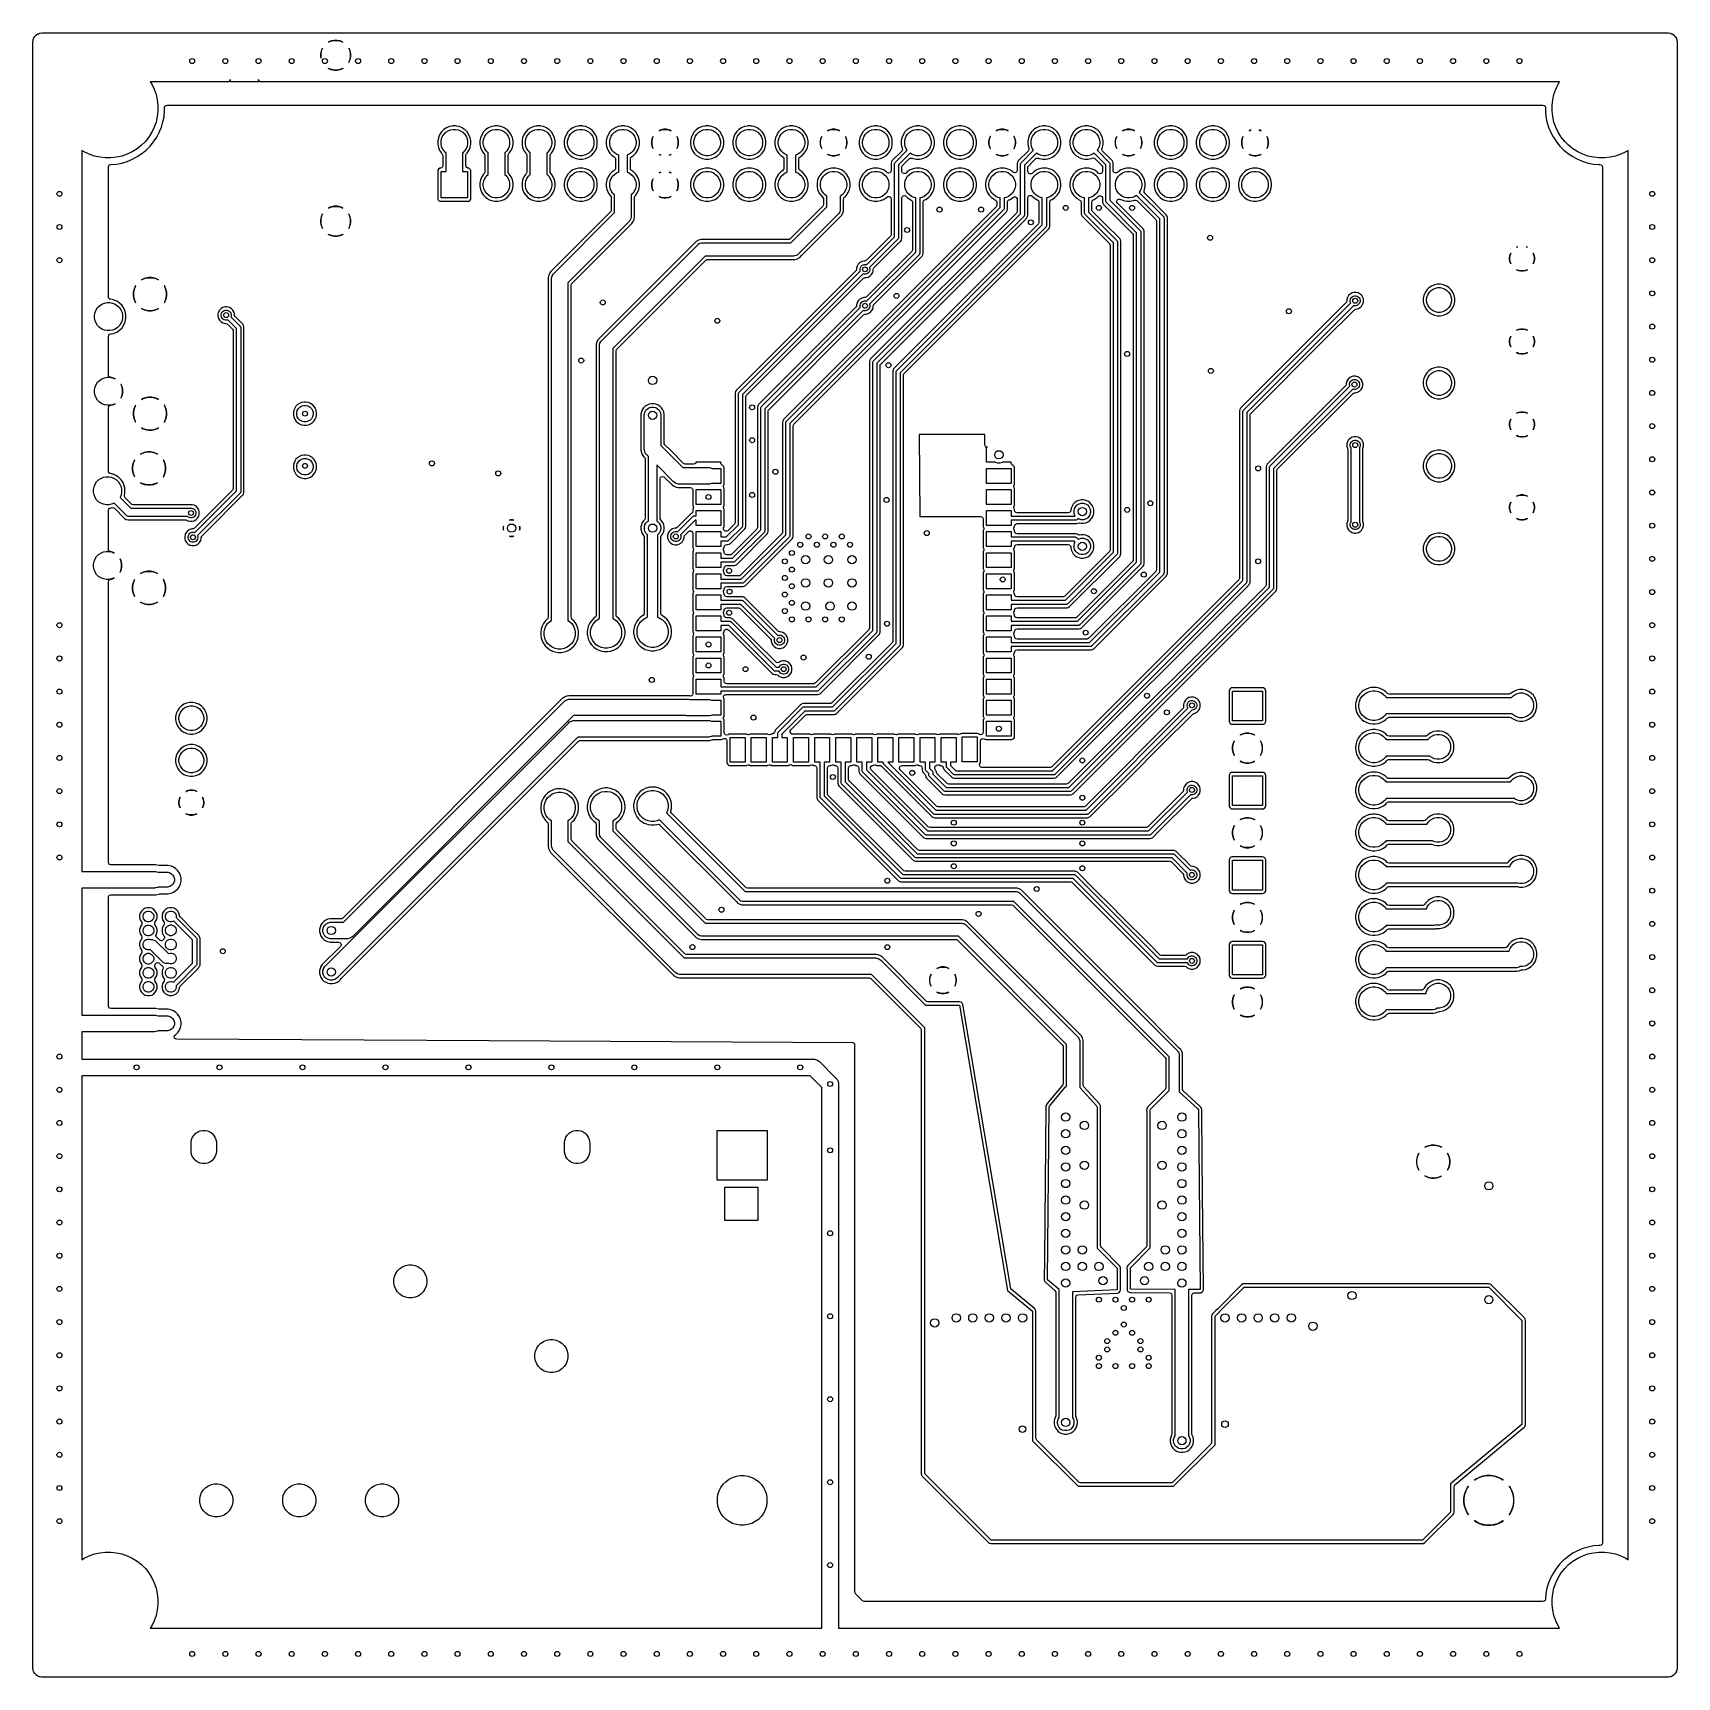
# Model space of a CAD drawing. Header units: inches. Extents: x 2.12 to 6.02, y -5.78 to -1.88.
import ezdxf

# ---------------------------------------------------------------- set-up
doc = ezdxf.new("R2010")
doc.units = ezdxf.units.IN
doc.header["$MEASUREMENT"] = 0
doc.layers.add('F.Cu', color=13, linetype='CONTINUOUS', true_color=0xc83434)

msp = doc.modelspace()

# ---------------------------------------------------------------- linework, layer by layer
at = {"layer": 'F.Cu', "linetype": 'CONTINUOUS'}
for p, q in [((2.1162, -1.8972), (2.1165, -1.8951)), ((2.1162, -1.8975), (2.1162, -1.8972)), ((2.1162, -1.8978), (2.1162, -1.8975)), ((2.1162, -1.898), (2.1162, -1.8978)), ((2.1162, -1.9256), (2.1162, -1.898)), ((2.1165, -1.8944), (2.1166, -1.8936)), ((2.1165, -1.8951), (2.1165, -1.8944)), ((2.1166, -1.8936), (2.1167, -1.8931)), ((2.1167, -1.8931), (2.1168, -1.8926)), ((2.1168, -1.8926), (2.117, -1.892)), ((2.117, -1.892), (2.118, -1.889)), ((2.118, -1.889), (2.1182, -1.8885)), ((2.1182, -1.8885), (2.1185, -1.888)), ((2.1185, -1.888), (2.1187, -1.8876)), ((2.1187, -1.8876), (2.1204, -1.8848)), ((2.1204, -1.8848), (2.1208, -1.8844)), ((2.1208, -1.8844), (2.1211, -1.884)), ((2.1211, -1.884), (2.1215, -1.8836)), ((2.1215, -1.8836), (2.1237, -1.8813)), ((2.1237, -1.8813), (2.1241, -1.8809)), ((2.1241, -1.8809), (2.1246, -1.8806)), ((2.1246, -1.8806), (2.125, -1.8803)), ((2.125, -1.8803), (2.1277, -1.8786)), ((2.1277, -1.8786), (2.1282, -1.8783)), ((2.1282, -1.8783), (2.1287, -1.8781)), ((2.1287, -1.8781), (2.1292, -1.8779)), ((2.1292, -1.8779), (2.1322, -1.8768)), ((2.1322, -1.8768), (2.1327, -1.8767)), ((2.1327, -1.8767), (2.1333, -1.8765)), ((2.1333, -1.8765), (2.1338, -1.8765)), ((2.1338, -1.8765), (2.1374, -1.876)), ((2.1374, -1.876), (2.1377, -1.876)), ((2.1377, -1.876), (2.1379, -1.876)), ((2.1379, -1.876), (2.1382, -1.876)), ((2.1382, -1.876), (5.9957, -1.876)), ((2.8179, -1.8977), (2.8174, -1.898)), ((2.8174, -1.898), (2.8174, -1.898)), ((2.8174, -1.898), (2.8176, -1.8981)), ((2.8176, -1.8981), (2.8179, -1.8979)), ((2.8179, -1.8979), (2.8244, -1.8952)), ((2.8188, -1.8974), (2.8179, -1.8977)), ((2.8179, -1.8977), (2.8179, -1.8977)), ((2.8243, -1.8951), (2.8188, -1.8974)), ((2.8312, -1.8937), (2.8243, -1.8951)), ((2.8243, -1.8951), (2.8243, -1.8951)), ((2.8243, -1.8951), (2.8243, -1.8951)), ((2.8243, -1.8951), (2.8243, -1.8951)), ((2.8244, -1.8952), (2.8312, -1.8939)), ((2.8381, -1.8937), (2.8312, -1.8937)), ((2.8312, -1.8937), (2.8312, -1.8937)), ((2.8312, -1.8939), (2.8381, -1.8939)), ((2.845, -1.8951), (2.8381, -1.8937)), ((2.8381, -1.8937), (2.8381, -1.8937)), ((2.8381, -1.8939), (2.8449, -1.8952)), ((2.8449, -1.8952), (2.8513, -1.8979)), ((2.8514, -1.8977), (2.845, -1.8951)), ((2.845, -1.8951), (2.845, -1.8951)), ((2.8513, -1.8979), (2.8517, -1.8981)), ((2.8518, -1.898), (2.8514, -1.8977)), ((2.8514, -1.8977), (2.8514, -1.8977)), ((2.8517, -1.8981), (2.8518, -1.898)), ((2.8518, -1.898), (2.8518, -1.898)), ((2.8518, -1.898), (2.8518, -1.898)), ((5.9957, -1.876), (5.9959, -1.876)), ((5.9959, -1.876), (5.9962, -1.876)), ((5.9962, -1.876), (5.9965, -1.876)), ((5.9965, -1.876), (6.0001, -1.8765)), ((6.0001, -1.8765), (6.0006, -1.8765)), ((6.0006, -1.8765), (6.0011, -1.8767)), ((6.0011, -1.8767), (6.0017, -1.8768)), ((6.0017, -1.8768), (6.0047, -1.8779)), ((6.0047, -1.8779), (6.0052, -1.8781)), ((6.0052, -1.8781), (6.0057, -1.8783)), ((6.0057, -1.8783), (6.0061, -1.8786)), ((6.0061, -1.8786), (6.0089, -1.8803)), ((6.0089, -1.8803), (6.0093, -1.8806)), ((6.0093, -1.8806), (6.0097, -1.8809)), ((6.0097, -1.8809), (6.0101, -1.8813)), ((6.0101, -1.8813), (6.0124, -1.8836)), ((6.0124, -1.8836), (6.0128, -1.884)), ((6.0128, -1.884), (6.0131, -1.8844)), ((6.0131, -1.8844), (6.0134, -1.8848)), ((6.0134, -1.8848), (6.0151, -1.8876)), ((6.0151, -1.8876), (6.0154, -1.888)), ((6.0154, -1.888), (6.0156, -1.8885)), ((6.0156, -1.8885), (6.0158, -1.889)), ((6.0158, -1.889), (6.0169, -1.892)), ((6.0169, -1.892), (6.017, -1.8926)), ((6.017, -1.8926), (6.0172, -1.8931)), ((6.0172, -1.8931), (6.0172, -1.8936)), ((6.0172, -1.8936), (6.0177, -1.8972)), ((6.0177, -1.8972), (6.0177, -1.8975)), ((6.0177, -1.8975), (6.0177, -1.8978)), ((6.0177, -1.8978), (6.0177, -1.898)), ((6.0177, -1.898), (6.0177, -5.7555)), ((2.1162, -1.9587), (2.1162, -1.9256)), ((2.8006, -1.9188), (2.7992, -1.9256)), ((2.7992, -1.9256), (2.7992, -1.9326)), ((2.7992, -1.9326), (2.7998, -1.9356)), ((2.7994, -1.9257), (2.8007, -1.9188)), ((2.7994, -1.9326), (2.7994, -1.9257)), ((2.8, -1.9355), (2.7994, -1.9326)), ((2.7998, -1.9356), (2.8, -1.9355)), ((2.8018, -1.9158), (2.8006, -1.9188)), ((2.8006, -1.9188), (2.8006, -1.9188)), ((2.8007, -1.9188), (2.8034, -1.9124)), ((2.8032, -1.9124), (2.8018, -1.9158)), ((2.8035, -1.9119), (2.8032, -1.9124)), ((2.8032, -1.9124), (2.8032, -1.9124)), ((2.8032, -1.9124), (2.8032, -1.9124)), ((2.8034, -1.9124), (2.8036, -1.9121)), ((2.8036, -1.9121), (2.8035, -1.9119)), ((2.8035, -1.9119), (2.8035, -1.9119)), ((2.8658, -1.9119), (2.8656, -1.9121)), ((2.8656, -1.9121), (2.8659, -1.9124)), ((2.8659, -1.9458), (2.8656, -1.9462)), ((2.8656, -1.9462), (2.8658, -1.9463)), ((2.866, -1.9124), (2.8658, -1.9119)), ((2.8658, -1.9119), (2.8658, -1.9119)), ((2.8658, -1.9463), (2.866, -1.9462)), ((2.8658, -1.9463), (2.8658, -1.9463)), ((2.8658, -1.9463), (2.8658, -1.9463)), ((2.8658, -1.9463), (2.8658, -1.9463)), ((2.8659, -1.9124), (2.8686, -1.9188)), ((2.8686, -1.9394), (2.8659, -1.9458)), ((2.866, -1.9124), (2.866, -1.9124)), ((2.866, -1.9124), (2.866, -1.9124)), ((2.866, -1.9124), (2.866, -1.9124)), ((2.8661, -1.9124), (2.866, -1.9124)), ((2.866, -1.9462), (2.8661, -1.9457)), ((2.8675, -1.9158), (2.8661, -1.9124)), ((2.8661, -1.9457), (2.8675, -1.9424)), ((2.8687, -1.9188), (2.8675, -1.9158)), ((2.8675, -1.9424), (2.8687, -1.9395)), ((2.8686, -1.9188), (2.8699, -1.9257)), ((2.8699, -1.9326), (2.8686, -1.9394)), ((2.8701, -1.9255), (2.8687, -1.9188)), ((2.8687, -1.9188), (2.8687, -1.9188)), ((2.8687, -1.9188), (2.8687, -1.9188)), ((2.8687, -1.9188), (2.8687, -1.9188)), ((2.8687, -1.9395), (2.87, -1.9329)), ((2.8687, -1.9395), (2.8687, -1.9395)), ((2.8699, -1.9257), (2.8699, -1.9326)), ((2.87, -1.9328), (2.8701, -1.9326)), ((2.87, -1.9329), (2.87, -1.9328)), ((2.8701, -1.9256), (2.8701, -1.9255)), ((2.8701, -1.9326), (2.8701, -1.9256)), ((2.8701, -1.9256), (2.8701, -1.9256)), ((2.1162, -1.9921), (2.1162, -1.9587)), ((2.5843, -1.9885), (2.5828, -1.9908)), ((2.5844, -1.9879), (2.5843, -1.9885)), ((2.5846, -1.9865), (2.5844, -1.9879)), ((2.5846, -1.9923), (2.5846, -1.9865)), ((2.6517, -1.9878), (2.6516, -1.9867)), ((2.6516, -1.9867), (2.6516, -1.9923)), ((2.6518, -1.9881), (2.6517, -1.9878)), ((2.6529, -1.9902), (2.6518, -1.9881)), ((2.8176, -1.9601), (2.8174, -1.9603)), ((2.8174, -1.9603), (2.8174, -1.9603)), ((2.8174, -1.9603), (2.8174, -1.9603)), ((2.8174, -1.9603), (2.8179, -1.9605)), ((2.8179, -1.9604), (2.8176, -1.9601)), ((2.8244, -1.963), (2.8179, -1.9604)), ((2.8179, -1.9605), (2.8179, -1.9605)), ((2.8179, -1.9605), (2.8179, -1.9605)), ((2.8179, -1.9605), (2.8179, -1.9605)), ((2.8179, -1.9605), (2.8228, -1.9626)), ((2.8228, -1.9626), (2.8243, -1.9632)), ((2.8243, -1.9632), (2.8243, -1.9632)), ((2.8243, -1.9632), (2.8309, -1.9645)), ((2.8312, -1.9644), (2.8244, -1.963)), ((2.8309, -1.9645), (2.831, -1.9645)), ((2.831, -1.9645), (2.8311, -1.9646)), ((2.8311, -1.9646), (2.8312, -1.9646)), ((2.8381, -1.9644), (2.8312, -1.9644)), ((2.8312, -1.9646), (2.8381, -1.9646)), ((2.8449, -1.963), (2.8381, -1.9644)), ((2.8381, -1.9646), (2.8383, -1.9645)), ((2.8381, -1.9646), (2.8381, -1.9646)), ((2.8383, -1.9645), (2.8384, -1.9645)), ((2.8384, -1.9645), (2.845, -1.9632)), ((2.8513, -1.9604), (2.8449, -1.963)), ((2.845, -1.9632), (2.8494, -1.9614)), ((2.845, -1.9632), (2.845, -1.9632)), ((2.8494, -1.9614), (2.8512, -1.9606)), ((2.8512, -1.9606), (2.8517, -1.9605)), ((2.8517, -1.9601), (2.8513, -1.9604)), ((2.8518, -1.9603), (2.8517, -1.9601)), ((2.8517, -1.9605), (2.8518, -1.9603)), ((2.1162, -5.7555), (2.1162, -1.9921)), ((2.5792, -1.9921), (2.3948, -1.9921)), ((2.3948, -1.9921), (2.3983, -1.9976)), ((2.3983, -1.9976), (2.404, -2.0096)), ((2.404, -2.0096), (2.4084, -2.0221)), ((2.4084, -2.0221), (2.4114, -2.035)), ((2.5803, -1.992), (2.5792, -1.9921)), ((2.5806, -1.9919), (2.5803, -1.992)), ((2.5827, -1.9909), (2.5806, -1.9919)), ((2.5828, -1.9908), (2.5827, -1.9909)), ((2.6516, -1.9923), (2.5846, -1.9923)), ((2.6529, -1.9903), (2.6529, -1.9902)), ((2.6552, -1.9918), (2.6529, -1.9903)), ((2.6558, -1.9919), (2.6552, -1.9918)), ((2.6572, -1.9921), (2.6558, -1.9919)), ((5.739, -1.9921), (2.6572, -1.9921)), ((5.7225, -2.035), (5.7254, -2.0221)), ((5.7254, -2.0221), (5.7298, -2.0096)), ((5.7298, -2.0096), (5.7356, -1.9976)), ((5.7356, -1.9976), (5.739, -1.9921)), ((2.4114, -2.035), (2.4128, -2.0481)), ((2.4128, -2.0614), (2.4114, -2.0745)), ((2.4128, -2.0481), (2.4128, -2.0614)), ((2.4275, -2.0744), (2.4288, -2.0613)), ((2.4288, -2.0531), (2.4296, -2.0502)), ((2.4288, -2.0613), (2.4288, -2.0531)), ((2.4296, -2.0502), (2.4317, -2.048)), ((2.4317, -2.048), (2.4347, -2.0472)), ((2.4347, -2.0472), (5.6992, -2.0472)), ((5.6992, -2.0472), (5.7021, -2.048)), ((5.7021, -2.048), (5.7043, -2.0502)), ((5.7043, -2.0502), (5.7051, -2.0531)), ((5.7051, -2.0531), (5.7051, -2.0613)), ((5.7051, -2.0613), (5.7063, -2.0744)), ((5.721, -2.0481), (5.7225, -2.035)), ((5.721, -2.0614), (5.721, -2.0481)), ((5.7225, -2.0745), (5.721, -2.0614)), ((2.404, -2.1), (2.3983, -2.1119)), ((2.4084, -2.0875), (2.404, -2.1)), ((2.4114, -2.0745), (2.4084, -2.0875)), ((2.4174, -2.1088), (2.4211, -2.0999)), ((2.4211, -2.0999), (2.4249, -2.0873)), ((2.4249, -2.0873), (2.4274, -2.0752)), ((2.4274, -2.0752), (2.4275, -2.0744)), ((3.091, -2.1056), (3.0855, -2.1111)), ((3.0975, -2.1013), (3.091, -2.1056)), ((3.091, -2.1056), (3.091, -2.1056)), ((3.1047, -2.0983), (3.0975, -2.1013)), ((3.0975, -2.1013), (3.0975, -2.1013)), ((3.1013, -2.1084), (3.107, -2.1061)), ((3.111, -2.0971), (3.1047, -2.0983)), ((3.1047, -2.0983), (3.1047, -2.0983)), ((3.107, -2.1061), (3.1131, -2.1049)), ((3.1123, -2.0968), (3.111, -2.0971)), ((3.12, -2.0968), (3.1123, -2.0968)), ((3.1131, -2.1049), (3.1192, -2.1049)), ((3.1192, -2.1049), (3.1253, -2.1061)), ((3.1215, -2.0971), (3.12, -2.0968)), ((3.1276, -2.0983), (3.1215, -2.0971)), ((3.1253, -2.1061), (3.131, -2.1084)), ((3.1348, -2.1013), (3.1276, -2.0983)), ((3.1276, -2.0983), (3.1276, -2.0983)), ((3.1391, -2.1042), (3.1348, -2.1013)), ((3.1348, -2.1013), (3.1348, -2.1013)), ((3.1413, -2.1056), (3.1391, -2.1042)), ((3.1467, -2.1111), (3.1413, -2.1056)), ((3.191, -2.1056), (3.1855, -2.1111)), ((3.1975, -2.1013), (3.191, -2.1056)), ((3.191, -2.1056), (3.191, -2.1056)), ((3.2047, -2.0983), (3.1975, -2.1013)), ((3.1975, -2.1013), (3.1975, -2.1013)), ((3.2013, -2.1084), (3.207, -2.1061)), ((3.211, -2.0971), (3.2047, -2.0983)), ((3.2047, -2.0983), (3.2047, -2.0983)), ((3.207, -2.1061), (3.2131, -2.1049)), ((3.2123, -2.0968), (3.211, -2.0971)), ((3.22, -2.0968), (3.2123, -2.0968)), ((3.2131, -2.1049), (3.2192, -2.1049)), ((3.2192, -2.1049), (3.2253, -2.1061)), ((3.2215, -2.0971), (3.22, -2.0968)), ((3.2276, -2.0983), (3.2215, -2.0971)), ((3.2253, -2.1061), (3.231, -2.1084)), ((3.2348, -2.1013), (3.2276, -2.0983)), ((3.2276, -2.0983), (3.2276, -2.0983)), ((3.2391, -2.1042), (3.2348, -2.1013)), ((3.2348, -2.1013), (3.2348, -2.1013)), ((3.2413, -2.1056), (3.2391, -2.1042)), ((3.2467, -2.1111), (3.2413, -2.1056)), ((3.291, -2.1056), (3.2855, -2.1111)), ((3.2975, -2.1013), (3.291, -2.1056)), ((3.291, -2.1056), (3.291, -2.1056)), ((3.3047, -2.0983), (3.2975, -2.1013)), ((3.2975, -2.1013), (3.2975, -2.1013)), ((3.3013, -2.1084), (3.307, -2.1061)), ((3.311, -2.0971), (3.3047, -2.0983)), ((3.3047, -2.0983), (3.3047, -2.0983)), ((3.307, -2.1061), (3.3131, -2.1049)), ((3.3123, -2.0968), (3.311, -2.0971)), ((3.32, -2.0968), (3.3123, -2.0968)), ((3.3131, -2.1049), (3.3192, -2.1049)), ((3.3192, -2.1049), (3.3253, -2.1061)), ((3.3215, -2.0971), (3.32, -2.0968)), ((3.3276, -2.0983), (3.3215, -2.0971)), ((3.3253, -2.1061), (3.331, -2.1084)), ((3.3348, -2.1013), (3.3276, -2.0983)), ((3.3276, -2.0983), (3.3276, -2.0983)), ((3.3391, -2.1042), (3.3348, -2.1013)), ((3.3348, -2.1013), (3.3348, -2.1013)), ((3.3413, -2.1056), (3.3391, -2.1042)), ((3.3467, -2.1111), (3.3413, -2.1056)), ((3.391, -2.1056), (3.3855, -2.1111)), ((3.3975, -2.1013), (3.391, -2.1056)), ((3.391, -2.1056), (3.391, -2.1056)), ((3.4047, -2.0983), (3.3975, -2.1013)), ((3.3975, -2.1013), (3.3975, -2.1013)), ((3.4013, -2.1084), (3.407, -2.1061)), ((3.411, -2.0971), (3.4047, -2.0983)), ((3.4047, -2.0983), (3.4047, -2.0983)), ((3.407, -2.1061), (3.4131, -2.1049)), ((3.4123, -2.0968), (3.411, -2.0971)), ((3.42, -2.0968), (3.4123, -2.0968)), ((3.4131, -2.1049), (3.4192, -2.1049)), ((3.4192, -2.1049), (3.4253, -2.1061)), ((3.4215, -2.0971), (3.42, -2.0968)), ((3.4276, -2.0983), (3.4215, -2.0971)), ((3.4253, -2.1061), (3.431, -2.1084)), ((3.4348, -2.1013), (3.4276, -2.0983)), ((3.4276, -2.0983), (3.4276, -2.0983)), ((3.4391, -2.1042), (3.4348, -2.1013)), ((3.4348, -2.1013), (3.4348, -2.1013)), ((3.4413, -2.1056), (3.4391, -2.1042)), ((3.4467, -2.1111), (3.4413, -2.1056)), ((3.491, -2.1056), (3.4855, -2.1111)), ((3.4975, -2.1013), (3.491, -2.1056)), ((3.491, -2.1056), (3.491, -2.1056)), ((3.5047, -2.0983), (3.4975, -2.1013)), ((3.4975, -2.1013), (3.4975, -2.1013)), ((3.5013, -2.1084), (3.507, -2.1061)), ((3.511, -2.0971), (3.5047, -2.0983)), ((3.5047, -2.0983), (3.5047, -2.0983)), ((3.507, -2.1061), (3.5131, -2.1049)), ((3.5123, -2.0968), (3.511, -2.0971)), ((3.52, -2.0968), (3.5123, -2.0968)), ((3.5131, -2.1049), (3.5192, -2.1049)), ((3.5192, -2.1049), (3.5253, -2.1061)), ((3.5215, -2.0971), (3.52, -2.0968)), ((3.5276, -2.0983), (3.5215, -2.0971)), ((3.5253, -2.1061), (3.531, -2.1084)), ((3.5348, -2.1013), (3.5276, -2.0983)), ((3.5276, -2.0983), (3.5276, -2.0983)), ((3.5391, -2.1042), (3.5348, -2.1013)), ((3.5348, -2.1013), (3.5348, -2.1013)), ((3.5413, -2.1056), (3.5391, -2.1042)), ((3.5467, -2.1111), (3.5413, -2.1056)), ((3.607, -2.1059), (3.6019, -2.108)), ((3.602, -2.1082), (3.607, -2.1061)), ((3.613, -2.1047), (3.607, -2.1059)), ((3.607, -2.1061), (3.6131, -2.1049)), ((3.607, -2.1059), (3.607, -2.1059)), ((3.6192, -2.1047), (3.613, -2.1047)), ((3.6131, -2.1049), (3.6192, -2.1049)), ((3.6253, -2.1059), (3.6192, -2.1047)), ((3.6192, -2.1049), (3.6253, -2.1061)), ((3.6304, -2.108), (3.6253, -2.1059)), ((3.6253, -2.1059), (3.6253, -2.1059)), ((3.6253, -2.1061), (3.6303, -2.1082)), ((3.691, -2.1056), (3.6855, -2.1111)), ((3.6975, -2.1013), (3.691, -2.1056)), ((3.691, -2.1056), (3.691, -2.1056)), ((3.7047, -2.0983), (3.6975, -2.1013)), ((3.6975, -2.1013), (3.6975, -2.1013)), ((3.7013, -2.1084), (3.707, -2.1061)), ((3.711, -2.0971), (3.7047, -2.0983)), ((3.7047, -2.0983), (3.7047, -2.0983)), ((3.707, -2.1061), (3.7131, -2.1049)), ((3.7123, -2.0968), (3.711, -2.0971)), ((3.72, -2.0968), (3.7123, -2.0968)), ((3.7131, -2.1049), (3.7192, -2.1049)), ((3.7192, -2.1049), (3.7253, -2.1061)), ((3.7215, -2.0971), (3.72, -2.0968)), ((3.7276, -2.0983), (3.7215, -2.0971)), ((3.7253, -2.1061), (3.731, -2.1084)), ((3.7348, -2.1013), (3.7276, -2.0983)), ((3.7276, -2.0983), (3.7276, -2.0983)), ((3.7391, -2.1042), (3.7348, -2.1013)), ((3.7348, -2.1013), (3.7348, -2.1013)), ((3.7413, -2.1056), (3.7391, -2.1042)), ((3.7467, -2.1111), (3.7413, -2.1056)), ((3.791, -2.1056), (3.7855, -2.1111)), ((3.7975, -2.1013), (3.791, -2.1056)), ((3.791, -2.1056), (3.791, -2.1056)), ((3.8047, -2.0983), (3.7975, -2.1013)), ((3.7975, -2.1013), (3.7975, -2.1013)), ((3.8013, -2.1084), (3.807, -2.1061)), ((3.811, -2.0971), (3.8047, -2.0983)), ((3.8047, -2.0983), (3.8047, -2.0983)), ((3.807, -2.1061), (3.8131, -2.1049)), ((3.8123, -2.0968), (3.811, -2.0971)), ((3.82, -2.0968), (3.8123, -2.0968)), ((3.8131, -2.1049), (3.8192, -2.1049)), ((3.8192, -2.1049), (3.8253, -2.1061)), ((3.8215, -2.0971), (3.82, -2.0968)), ((3.8276, -2.0983), (3.8215, -2.0971)), ((3.8253, -2.1061), (3.831, -2.1084)), ((3.8348, -2.1013), (3.8276, -2.0983)), ((3.8276, -2.0983), (3.8276, -2.0983)), ((3.8391, -2.1042), (3.8348, -2.1013)), ((3.8348, -2.1013), (3.8348, -2.1013)), ((3.8413, -2.1056), (3.8391, -2.1042)), ((3.8467, -2.1111), (3.8413, -2.1056)), ((3.891, -2.1056), (3.8855, -2.1111)), ((3.8975, -2.1013), (3.891, -2.1056)), ((3.891, -2.1056), (3.891, -2.1056)), ((3.9047, -2.0983), (3.8975, -2.1013)), ((3.8975, -2.1013), (3.8975, -2.1013)), ((3.9013, -2.1084), (3.907, -2.1061)), ((3.911, -2.0971), (3.9047, -2.0983)), ((3.9047, -2.0983), (3.9047, -2.0983)), ((3.907, -2.1061), (3.9131, -2.1049)), ((3.9123, -2.0968), (3.911, -2.0971)), ((3.92, -2.0968), (3.9123, -2.0968)), ((3.9131, -2.1049), (3.9192, -2.1049)), ((3.9192, -2.1049), (3.9253, -2.1061)), ((3.9215, -2.0971), (3.92, -2.0968)), ((3.9276, -2.0983), (3.9215, -2.0971)), ((3.9253, -2.1061), (3.931, -2.1084)), ((3.9348, -2.1013), (3.9276, -2.0983)), ((3.9276, -2.0983), (3.9276, -2.0983)), ((3.9391, -2.1042), (3.9348, -2.1013)), ((3.9348, -2.1013), (3.9348, -2.1013)), ((3.9413, -2.1056), (3.9391, -2.1042)), ((3.9467, -2.1111), (3.9413, -2.1056)), ((4.007, -2.1059), (4.0019, -2.108)), ((4.002, -2.1082), (4.007, -2.1061)), ((4.013, -2.1047), (4.007, -2.1059)), ((4.007, -2.1061), (4.0131, -2.1049)), ((4.007, -2.1059), (4.007, -2.1059)), ((4.0192, -2.1047), (4.013, -2.1047)), ((4.0131, -2.1049), (4.0192, -2.1049)), ((4.0253, -2.1059), (4.0192, -2.1047)), ((4.0192, -2.1049), (4.0253, -2.1061)), ((4.0304, -2.108), (4.0253, -2.1059)), ((4.0253, -2.1059), (4.0253, -2.1059)), ((4.0253, -2.1061), (4.0303, -2.1082)), ((4.091, -2.1056), (4.0855, -2.1111)), ((4.0975, -2.1013), (4.091, -2.1056)), ((4.091, -2.1056), (4.091, -2.1056)), ((4.1047, -2.0983), (4.0975, -2.1013)), ((4.0975, -2.1013), (4.0975, -2.1013)), ((4.1013, -2.1084), (4.107, -2.1061)), ((4.111, -2.0971), (4.1047, -2.0983)), ((4.1047, -2.0983), (4.1047, -2.0983)), ((4.107, -2.1061), (4.1131, -2.1049)), ((4.1123, -2.0968), (4.111, -2.0971)), ((4.12, -2.0968), (4.1123, -2.0968)), ((4.1131, -2.1049), (4.1192, -2.1049)), ((4.1192, -2.1049), (4.1253, -2.1061)), ((4.1215, -2.0971), (4.12, -2.0968)), ((4.1276, -2.0983), (4.1215, -2.0971)), ((4.1253, -2.1061), (4.131, -2.1084)), ((4.1348, -2.1013), (4.1276, -2.0983)), ((4.1276, -2.0983), (4.1276, -2.0983)), ((4.1391, -2.1042), (4.1348, -2.1013)), ((4.1348, -2.1013), (4.1348, -2.1013)), ((4.1413, -2.1056), (4.1391, -2.1042)), ((4.1467, -2.1111), (4.1413, -2.1056)), ((4.191, -2.1056), (4.1855, -2.1111)), ((4.1975, -2.1013), (4.191, -2.1056)), ((4.191, -2.1056), (4.191, -2.1056)), ((4.2047, -2.0983), (4.1975, -2.1013)), ((4.1975, -2.1013), (4.1975, -2.1013)), ((4.2013, -2.1084), (4.207, -2.1061)), ((4.211, -2.0971), (4.2047, -2.0983)), ((4.2047, -2.0983), (4.2047, -2.0983)), ((4.207, -2.1061), (4.2131, -2.1049)), ((4.2123, -2.0968), (4.211, -2.0971)), ((4.22, -2.0968), (4.2123, -2.0968)), ((4.2131, -2.1049), (4.2192, -2.1049)), ((4.2192, -2.1049), (4.2253, -2.1061)), ((4.2215, -2.0971), (4.22, -2.0968)), ((4.2276, -2.0983), (4.2215, -2.0971)), ((4.2253, -2.1061), (4.231, -2.1084)), ((4.2348, -2.1013), (4.2276, -2.0983)), ((4.2276, -2.0983), (4.2276, -2.0983)), ((4.2391, -2.1042), (4.2348, -2.1013)), ((4.2348, -2.1013), (4.2348, -2.1013)), ((4.2413, -2.1056), (4.2391, -2.1042)), ((4.2467, -2.1111), (4.2413, -2.1056)), ((4.291, -2.1056), (4.2855, -2.1111)), ((4.2975, -2.1013), (4.291, -2.1056)), ((4.291, -2.1056), (4.291, -2.1056)), ((4.3047, -2.0983), (4.2975, -2.1013)), ((4.2975, -2.1013), (4.2975, -2.1013)), ((4.3013, -2.1084), (4.307, -2.1061)), ((4.311, -2.0971), (4.3047, -2.0983)), ((4.3047, -2.0983), (4.3047, -2.0983)), ((4.307, -2.1061), (4.3131, -2.1049)), ((4.3123, -2.0968), (4.311, -2.0971)), ((4.32, -2.0968), (4.3123, -2.0968)), ((4.3131, -2.1049), (4.3192, -2.1049)), ((4.3192, -2.1049), (4.3253, -2.1061)), ((4.3215, -2.0971), (4.32, -2.0968)), ((4.3276, -2.0983), (4.3215, -2.0971)), ((4.3253, -2.1061), (4.331, -2.1084)), ((4.3348, -2.1013), (4.3276, -2.0983)), ((4.3276, -2.0983), (4.3276, -2.0983)), ((4.3391, -2.1042), (4.3348, -2.1013)), ((4.3348, -2.1013), (4.3348, -2.1013)), ((4.3413, -2.1056), (4.3391, -2.1042)), ((4.3467, -2.1111), (4.3413, -2.1056)), ((4.407, -2.1059), (4.4019, -2.108)), ((4.402, -2.1082), (4.407, -2.1061)), ((4.413, -2.1047), (4.407, -2.1059)), ((4.407, -2.1061), (4.4131, -2.1049)), ((4.407, -2.1059), (4.407, -2.1059)), ((4.4192, -2.1047), (4.413, -2.1047)), ((4.4131, -2.1049), (4.4192, -2.1049)), ((4.4253, -2.1059), (4.4192, -2.1047)), ((4.4192, -2.1049), (4.4253, -2.1061)), ((4.4304, -2.108), (4.4253, -2.1059)), ((4.4253, -2.1059), (4.4253, -2.1059)), ((4.4253, -2.1061), (4.4303, -2.1082)), ((4.491, -2.1056), (4.4855, -2.1111)), ((4.4975, -2.1013), (4.491, -2.1056)), ((4.491, -2.1056), (4.491, -2.1056)), ((4.5047, -2.0983), (4.4975, -2.1013)), ((4.4975, -2.1013), (4.4975, -2.1013)), ((4.5013, -2.1084), (4.507, -2.1061)), ((4.511, -2.0971), (4.5047, -2.0983)), ((4.5047, -2.0983), (4.5047, -2.0983)), ((4.507, -2.1061), (4.5131, -2.1049)), ((4.5123, -2.0968), (4.511, -2.0971)), ((4.52, -2.0968), (4.5123, -2.0968)), ((4.5131, -2.1049), (4.5192, -2.1049)), ((4.5192, -2.1049), (4.5253, -2.1061)), ((4.5215, -2.0971), (4.52, -2.0968)), ((4.5276, -2.0983), (4.5215, -2.0971)), ((4.5253, -2.1061), (4.531, -2.1084)), ((4.5348, -2.1013), (4.5276, -2.0983)), ((4.5276, -2.0983), (4.5276, -2.0983)), ((4.5391, -2.1042), (4.5348, -2.1013)), ((4.5348, -2.1013), (4.5348, -2.1013)), ((4.5413, -2.1056), (4.5391, -2.1042)), ((4.5467, -2.1111), (4.5413, -2.1056)), ((4.591, -2.1056), (4.5855, -2.1111)), ((4.5975, -2.1013), (4.591, -2.1056)), ((4.591, -2.1056), (4.591, -2.1056)), ((4.6047, -2.0983), (4.5975, -2.1013)), ((4.5975, -2.1013), (4.5975, -2.1013)), ((4.6013, -2.1084), (4.607, -2.1061)), ((4.611, -2.0971), (4.6047, -2.0983)), ((4.6047, -2.0983), (4.6047, -2.0983)), ((4.607, -2.1061), (4.6131, -2.1049)), ((4.6123, -2.0968), (4.611, -2.0971)), ((4.62, -2.0968), (4.6123, -2.0968)), ((4.6131, -2.1049), (4.6192, -2.1049)), ((4.6192, -2.1049), (4.6253, -2.1061)), ((4.6215, -2.0971), (4.62, -2.0968)), ((4.6276, -2.0983), (4.6215, -2.0971)), ((4.6253, -2.1061), (4.631, -2.1084)), ((4.6348, -2.1013), (4.6276, -2.0983)), ((4.6276, -2.0983), (4.6276, -2.0983)), ((4.6391, -2.1042), (4.6348, -2.1013)), ((4.6348, -2.1013), (4.6348, -2.1013)), ((4.6413, -2.1056), (4.6391, -2.1042)), ((4.6467, -2.1111), (4.6413, -2.1056)), ((4.707, -2.1059), (4.7019, -2.108)), ((4.702, -2.1082), (4.707, -2.1061)), ((4.713, -2.1047), (4.707, -2.1059)), ((4.707, -2.1061), (4.7131, -2.1049)), ((4.707, -2.1059), (4.707, -2.1059)), ((4.7192, -2.1047), (4.713, -2.1047)), ((4.7131, -2.1049), (4.7192, -2.1049)), ((4.7253, -2.1059), (4.7192, -2.1047)), ((4.7192, -2.1049), (4.7253, -2.1061)), ((4.7304, -2.108), (4.7253, -2.1059)), ((4.7253, -2.1059), (4.7253, -2.1059)), ((4.7253, -2.1061), (4.7303, -2.1082)), ((4.791, -2.1056), (4.7855, -2.1111)), ((4.7975, -2.1013), (4.791, -2.1056)), ((4.791, -2.1056), (4.791, -2.1056)), ((4.8047, -2.0983), (4.7975, -2.1013)), ((4.7975, -2.1013), (4.7975, -2.1013)), ((4.8013, -2.1084), (4.807, -2.1061)), ((4.811, -2.0971), (4.8047, -2.0983)), ((4.8047, -2.0983), (4.8047, -2.0983)), ((4.807, -2.1061), (4.8131, -2.1049)), ((4.8123, -2.0968), (4.811, -2.0971)), ((4.82, -2.0968), (4.8123, -2.0968)), ((4.8131, -2.1049), (4.8192, -2.1049)), ((4.8192, -2.1049), (4.8253, -2.1061)), ((4.8215, -2.0971), (4.82, -2.0968)), ((4.8276, -2.0983), (4.8215, -2.0971)), ((4.8253, -2.1061), (4.831, -2.1084)), ((4.8348, -2.1013), (4.8276, -2.0983)), ((4.8276, -2.0983), (4.8276, -2.0983)), ((4.8391, -2.1042), (4.8348, -2.1013)), ((4.8348, -2.1013), (4.8348, -2.1013)), ((4.8413, -2.1056), (4.8391, -2.1042)), ((4.8467, -2.1111), (4.8413, -2.1056)), ((4.891, -2.1056), (4.8855, -2.1111)), ((4.8975, -2.1013), (4.891, -2.1056)), ((4.891, -2.1056), (4.891, -2.1056)), ((4.9047, -2.0983), (4.8975, -2.1013)), ((4.8975, -2.1013), (4.8975, -2.1013)), ((4.9013, -2.1084), (4.907, -2.1061)), ((4.911, -2.0971), (4.9047, -2.0983)), ((4.9047, -2.0983), (4.9047, -2.0983)), ((4.907, -2.1061), (4.9131, -2.1049)), ((4.9123, -2.0968), (4.911, -2.0971)), ((4.92, -2.0968), (4.9123, -2.0968)), ((4.9131, -2.1049), (4.9192, -2.1049)), ((4.9192, -2.1049), (4.9253, -2.1061)), ((4.9215, -2.0971), (4.92, -2.0968)), ((4.9276, -2.0983), (4.9215, -2.0971)), ((4.9253, -2.1061), (4.931, -2.1084)), ((4.9348, -2.1013), (4.9276, -2.0983)), ((4.9276, -2.0983), (4.9276, -2.0983)), ((4.9391, -2.1042), (4.9348, -2.1013)), ((4.9348, -2.1013), (4.9348, -2.1013)), ((4.9413, -2.1056), (4.9391, -2.1042)), ((4.9467, -2.1111), (4.9413, -2.1056)), ((5.0063, -2.1062), (5.0019, -2.108)), ((5.002, -2.1082), (5.0063, -2.1064)), ((5.0063, -2.1064), (5.0063, -2.1062)), ((5.0304, -2.108), (5.026, -2.1062)), ((5.026, -2.1062), (5.026, -2.1064)), ((5.026, -2.1064), (5.0303, -2.1082)), ((5.7063, -2.0744), (5.7063, -2.0744)), ((5.7063, -2.0744), (5.7089, -2.0873)), ((5.7089, -2.0873), (5.7089, -2.0873)), ((5.7089, -2.0873), (5.7127, -2.0999)), ((5.7127, -2.0999), (5.7127, -2.0999)), ((5.7127, -2.0999), (5.7178, -2.1121)), ((5.7254, -2.0875), (5.7225, -2.0745)), ((5.7298, -2.1), (5.7254, -2.0875)), ((5.7356, -2.1119), (5.7298, -2.1)), ((2.3736, -2.1428), (2.3633, -2.1511)), ((2.383, -2.1335), (2.3736, -2.1428)), ((2.3912, -2.1231), (2.383, -2.1335)), ((2.3849, -2.1541), (2.3942, -2.1448)), ((2.3983, -2.1119), (2.3912, -2.1231)), ((2.3942, -2.1448), (2.4026, -2.1346)), ((2.4026, -2.1346), (2.4041, -2.1323)), ((2.4041, -2.1323), (2.4099, -2.1237)), ((2.4099, -2.1237), (2.4161, -2.1121)), ((2.4161, -2.1121), (2.4174, -2.1088)), ((3.0783, -2.1247), (3.0768, -2.1323)), ((3.0768, -2.1323), (3.0768, -2.1401)), ((3.0768, -2.1401), (3.0783, -2.1477)), ((3.0812, -2.1176), (3.0783, -2.1247)), ((3.0783, -2.1247), (3.0783, -2.1247)), ((3.0855, -2.1111), (3.0812, -2.1176)), ((3.0812, -2.1176), (3.0812, -2.1176)), ((3.0848, -2.1331), (3.086, -2.1271)), ((3.0848, -2.1393), (3.0848, -2.1331)), ((3.086, -2.1454), (3.0848, -2.1393)), ((3.0855, -2.1111), (3.0855, -2.1111)), ((3.086, -2.1271), (3.0884, -2.1214)), ((3.0884, -2.1511), (3.086, -2.1454)), ((3.0884, -2.1214), (3.0918, -2.1162)), ((3.0918, -2.1162), (3.0962, -2.1119)), ((3.0962, -2.1119), (3.1013, -2.1084)), ((3.131, -2.1084), (3.1361, -2.1119)), ((3.1361, -2.1119), (3.1405, -2.1162)), ((3.1405, -2.1162), (3.1439, -2.1214)), ((3.1439, -2.1214), (3.1463, -2.1271)), ((3.1463, -2.1454), (3.1439, -2.1511)), ((3.1463, -2.1271), (3.1475, -2.1331)), ((3.1475, -2.1393), (3.1463, -2.1454)), ((3.151, -2.1176), (3.1467, -2.1111)), ((3.1475, -2.1331), (3.1475, -2.1393)), ((3.154, -2.1247), (3.151, -2.1176)), ((3.1555, -2.1323), (3.154, -2.1247)), ((3.154, -2.1477), (3.1555, -2.1401)), ((3.1555, -2.1401), (3.1555, -2.1323)), ((3.1555, -2.1323), (3.1555, -2.1323)), ((3.1783, -2.1247), (3.1768, -2.1323)), ((3.1768, -2.1323), (3.1768, -2.1401)), ((3.1768, -2.1401), (3.1783, -2.1477)), ((3.1812, -2.1176), (3.1783, -2.1247)), ((3.1783, -2.1247), (3.1783, -2.1247)), ((3.1855, -2.1111), (3.1812, -2.1176)), ((3.1812, -2.1176), (3.1812, -2.1176)), ((3.1848, -2.1331), (3.186, -2.1271)), ((3.1848, -2.1393), (3.1848, -2.1331)), ((3.186, -2.1454), (3.1848, -2.1393)), ((3.1855, -2.1111), (3.1855, -2.1111)), ((3.186, -2.1271), (3.1884, -2.1214)), ((3.1884, -2.1511), (3.186, -2.1454)), ((3.1884, -2.1214), (3.1918, -2.1162)), ((3.1918, -2.1162), (3.1962, -2.1119)), ((3.1962, -2.1119), (3.2013, -2.1084)), ((3.231, -2.1084), (3.2361, -2.1119)), ((3.2361, -2.1119), (3.2405, -2.1162)), ((3.2405, -2.1162), (3.2439, -2.1214)), ((3.2439, -2.1214), (3.2463, -2.1271)), ((3.2463, -2.1454), (3.2439, -2.1511)), ((3.2463, -2.1271), (3.2475, -2.1331)), ((3.2475, -2.1393), (3.2463, -2.1454)), ((3.251, -2.1176), (3.2467, -2.1111)), ((3.2475, -2.1331), (3.2475, -2.1393)), ((3.254, -2.1247), (3.251, -2.1176)), ((3.2555, -2.1323), (3.254, -2.1247)), ((3.254, -2.1477), (3.2555, -2.1401)), ((3.2555, -2.1401), (3.2555, -2.1323)), ((3.2555, -2.1323), (3.2555, -2.1323)), ((3.2783, -2.1247), (3.2768, -2.1323)), ((3.2768, -2.1323), (3.2768, -2.1401)), ((3.2768, -2.1401), (3.2783, -2.1477)), ((3.2812, -2.1176), (3.2783, -2.1247)), ((3.2783, -2.1247), (3.2783, -2.1247)), ((3.2855, -2.1111), (3.2812, -2.1176)), ((3.2812, -2.1176), (3.2812, -2.1176)), ((3.2848, -2.1331), (3.286, -2.1271)), ((3.2848, -2.1393), (3.2848, -2.1331)), ((3.286, -2.1454), (3.2848, -2.1393)), ((3.2855, -2.1111), (3.2855, -2.1111)), ((3.286, -2.1271), (3.2884, -2.1214)), ((3.2884, -2.1511), (3.286, -2.1454)), ((3.2884, -2.1214), (3.2918, -2.1162)), ((3.2918, -2.1162), (3.2962, -2.1119)), ((3.2962, -2.1119), (3.3013, -2.1084)), ((3.331, -2.1084), (3.3361, -2.1119)), ((3.3361, -2.1119), (3.3405, -2.1162)), ((3.3405, -2.1162), (3.3439, -2.1214)), ((3.3439, -2.1214), (3.3463, -2.1271)), ((3.3463, -2.1454), (3.3439, -2.1511)), ((3.3463, -2.1271), (3.3475, -2.1331)), ((3.3475, -2.1393), (3.3463, -2.1454)), ((3.351, -2.1176), (3.3467, -2.1111)), ((3.3475, -2.1331), (3.3475, -2.1393)), ((3.354, -2.1247), (3.351, -2.1176)), ((3.3555, -2.1323), (3.354, -2.1247)), ((3.354, -2.1477), (3.3555, -2.1401)), ((3.3555, -2.1401), (3.3555, -2.1323)), ((3.3555, -2.1323), (3.3555, -2.1323)), ((3.3783, -2.1247), (3.3768, -2.1323)), ((3.3768, -2.1323), (3.3768, -2.1401)), ((3.3768, -2.1401), (3.3783, -2.1477)), ((3.3812, -2.1176), (3.3783, -2.1247)), ((3.3783, -2.1247), (3.3783, -2.1247)), ((3.3855, -2.1111), (3.3812, -2.1176)), ((3.3812, -2.1176), (3.3812, -2.1176)), ((3.3848, -2.1331), (3.386, -2.1271)), ((3.3848, -2.1393), (3.3848, -2.1331)), ((3.386, -2.1454), (3.3848, -2.1393)), ((3.3855, -2.1111), (3.3855, -2.1111)), ((3.386, -2.1271), (3.3884, -2.1214)), ((3.3884, -2.1511), (3.386, -2.1454)), ((3.3884, -2.1214), (3.3918, -2.1162)), ((3.3918, -2.1162), (3.3962, -2.1119)), ((3.3962, -2.1119), (3.4013, -2.1084)), ((3.431, -2.1084), (3.4361, -2.1119)), ((3.4361, -2.1119), (3.4405, -2.1162)), ((3.4405, -2.1162), (3.4439, -2.1214)), ((3.4439, -2.1214), (3.4463, -2.1271)), ((3.4463, -2.1454), (3.4439, -2.1511)), ((3.4463, -2.1271), (3.4475, -2.1331)), ((3.4475, -2.1393), (3.4463, -2.1454)), ((3.451, -2.1176), (3.4467, -2.1111)), ((3.4475, -2.1331), (3.4475, -2.1393)), ((3.454, -2.1247), (3.451, -2.1176)), ((3.4555, -2.1323), (3.454, -2.1247)), ((3.454, -2.1477), (3.4555, -2.1401)), ((3.4555, -2.1401), (3.4555, -2.1323)), ((3.4783, -2.1247), (3.4768, -2.1323)), ((3.4768, -2.1323), (3.4768, -2.1401)), ((3.4768, -2.1401), (3.4783, -2.1477)), ((3.4812, -2.1176), (3.4783, -2.1247)), ((3.4783, -2.1247), (3.4783, -2.1247)), ((3.4855, -2.1111), (3.4812, -2.1176)), ((3.4812, -2.1176), (3.4812, -2.1176)), ((3.4848, -2.1331), (3.486, -2.1271)), ((3.4848, -2.1393), (3.4848, -2.1331)), ((3.486, -2.1454), (3.4848, -2.1393)), ((3.4855, -2.1111), (3.4855, -2.1111)), ((3.486, -2.1271), (3.4884, -2.1214)), ((3.4884, -2.1511), (3.486, -2.1454)), ((3.4884, -2.1214), (3.4918, -2.1162)), ((3.4918, -2.1162), (3.4962, -2.1119)), ((3.4962, -2.1119), (3.5013, -2.1084)), ((3.531, -2.1084), (3.5361, -2.1119)), ((3.5361, -2.1119), (3.5405, -2.1162)), ((3.5405, -2.1162), (3.5439, -2.1214)), ((3.5439, -2.1214), (3.5463, -2.1271)), ((3.5463, -2.1454), (3.5439, -2.1511)), ((3.5463, -2.1271), (3.5475, -2.1331)), ((3.5475, -2.1393), (3.5463, -2.1454)), ((3.551, -2.1176), (3.5467, -2.1111)), ((3.5475, -2.1331), (3.5475, -2.1393)), ((3.554, -2.1247), (3.551, -2.1176)), ((3.5555, -2.1323), (3.554, -2.1247)), ((3.554, -2.1477), (3.5555, -2.1401)), ((3.5555, -2.1331), (3.5555, -2.1323)), ((3.5555, -2.1401), (3.5555, -2.1331)), ((3.5859, -2.127), (3.5846, -2.1331)), ((3.5846, -2.1331), (3.5846, -2.1393)), ((3.5846, -2.1393), (3.5859, -2.1454)), ((3.5848, -2.1331), (3.586, -2.1271)), ((3.5848, -2.1393), (3.5848, -2.1331)), ((3.586, -2.1454), (3.5848, -2.1393)), ((3.588, -2.122), (3.5859, -2.127)), ((3.5859, -2.127), (3.5859, -2.127)), ((3.5859, -2.1454), (3.5859, -2.1454)), ((3.5859, -2.1454), (3.588, -2.1505)), ((3.586, -2.1271), (3.5881, -2.1221)), ((3.5881, -2.1504), (3.586, -2.1454)), ((3.5881, -2.1221), (3.588, -2.122)), ((3.588, -2.122), (3.588, -2.122)), ((3.6019, -2.108), (3.6019, -2.108)), ((3.6019, -2.108), (3.602, -2.1082)), ((3.6303, -2.1082), (3.6304, -2.108)), ((3.6304, -2.108), (3.6304, -2.108)), ((3.6443, -2.122), (3.6442, -2.1221)), ((3.6442, -2.1221), (3.6463, -2.1271)), ((3.6463, -2.1454), (3.6442, -2.1504)), ((3.6464, -2.127), (3.6443, -2.122)), ((3.6443, -2.1505), (3.6464, -2.1454)), ((3.6463, -2.1271), (3.6475, -2.1331)), ((3.6475, -2.1393), (3.6463, -2.1454)), ((3.6464, -2.127), (3.6464, -2.127)), ((3.6475, -2.1323), (3.6464, -2.127)), ((3.6464, -2.1454), (3.6476, -2.1393)), ((3.6464, -2.1454), (3.6464, -2.1454)), ((3.6476, -2.1331), (3.6475, -2.1323)), ((3.6475, -2.1331), (3.6475, -2.1393)), ((3.6476, -2.1393), (3.6476, -2.1331)), ((3.6783, -2.1247), (3.6768, -2.1323)), ((3.6768, -2.1323), (3.6768, -2.1401)), ((3.6768, -2.1401), (3.6783, -2.1477)), ((3.6812, -2.1176), (3.6783, -2.1247)), ((3.6783, -2.1247), (3.6783, -2.1247)), ((3.6855, -2.1111), (3.6812, -2.1176)), ((3.6812, -2.1176), (3.6812, -2.1176)), ((3.6848, -2.1331), (3.686, -2.1271)), ((3.6848, -2.1393), (3.6848, -2.1331)), ((3.686, -2.1454), (3.6848, -2.1393)), ((3.6855, -2.1111), (3.6855, -2.1111)), ((3.686, -2.1271), (3.6884, -2.1214)), ((3.6884, -2.1511), (3.686, -2.1454)), ((3.6884, -2.1214), (3.6918, -2.1162)), ((3.6918, -2.1162), (3.6962, -2.1119)), ((3.6962, -2.1119), (3.7013, -2.1084)), ((3.731, -2.1084), (3.7361, -2.1119)), ((3.7361, -2.1119), (3.7405, -2.1162)), ((3.7405, -2.1162), (3.7439, -2.1214)), ((3.7439, -2.1214), (3.7463, -2.1271)), ((3.7463, -2.1454), (3.7439, -2.1511)), ((3.7463, -2.1271), (3.7475, -2.1331)), ((3.7475, -2.1393), (3.7463, -2.1454)), ((3.751, -2.1176), (3.7467, -2.1111)), ((3.7475, -2.1331), (3.7475, -2.1393)), ((3.754, -2.1247), (3.751, -2.1176)), ((3.7555, -2.1323), (3.754, -2.1247)), ((3.754, -2.1477), (3.7555, -2.1401)), ((3.7555, -2.1401), (3.7555, -2.1323)), ((3.7555, -2.1323), (3.7555, -2.1323)), ((3.7783, -2.1247), (3.7768, -2.1323)), ((3.7768, -2.1323), (3.7768, -2.1401)), ((3.7768, -2.1401), (3.7783, -2.1477)), ((3.7812, -2.1176), (3.7783, -2.1247)), ((3.7783, -2.1247), (3.7783, -2.1247)), ((3.7855, -2.1111), (3.7812, -2.1176)), ((3.7812, -2.1176), (3.7812, -2.1176)), ((3.7848, -2.1331), (3.786, -2.1271)), ((3.7848, -2.1393), (3.7848, -2.1331)), ((3.786, -2.1454), (3.7848, -2.1393)), ((3.7855, -2.1111), (3.7855, -2.1111)), ((3.786, -2.1271), (3.7884, -2.1214)), ((3.7884, -2.1511), (3.786, -2.1454)), ((3.7884, -2.1214), (3.7918, -2.1162)), ((3.7918, -2.1162), (3.7962, -2.1119)), ((3.7962, -2.1119), (3.8013, -2.1084)), ((3.831, -2.1084), (3.8361, -2.1119)), ((3.8361, -2.1119), (3.8405, -2.1162)), ((3.8405, -2.1162), (3.8439, -2.1214)), ((3.8439, -2.1214), (3.8463, -2.1271)), ((3.8463, -2.1454), (3.8439, -2.1511)), ((3.8463, -2.1271), (3.8475, -2.1331)), ((3.8475, -2.1393), (3.8463, -2.1454)), ((3.851, -2.1176), (3.8467, -2.1111)), ((3.8475, -2.1331), (3.8475, -2.1393)), ((3.854, -2.1247), (3.851, -2.1176)), ((3.8555, -2.1323), (3.854, -2.1247)), ((3.854, -2.1477), (3.8555, -2.1401)), ((3.8555, -2.1401), (3.8555, -2.1323)), ((3.8555, -2.1323), (3.8555, -2.1323)), ((3.8783, -2.1247), (3.8768, -2.1323)), ((3.8768, -2.1323), (3.8768, -2.1401)), ((3.8768, -2.1401), (3.8783, -2.1477)), ((3.8812, -2.1176), (3.8783, -2.1247)), ((3.8783, -2.1247), (3.8783, -2.1247)), ((3.8855, -2.1111), (3.8812, -2.1176)), ((3.8812, -2.1176), (3.8812, -2.1176)), ((3.8848, -2.1331), (3.886, -2.1271)), ((3.8848, -2.1393), (3.8848, -2.1331)), ((3.886, -2.1454), (3.8848, -2.1393)), ((3.8855, -2.1111), (3.8855, -2.1111)), ((3.886, -2.1271), (3.8884, -2.1214)), ((3.8884, -2.1511), (3.886, -2.1454)), ((3.8884, -2.1214), (3.8918, -2.1162)), ((3.8918, -2.1162), (3.8962, -2.1119)), ((3.8962, -2.1119), (3.9013, -2.1084)), ((3.931, -2.1084), (3.9361, -2.1119)), ((3.9361, -2.1119), (3.9405, -2.1162)), ((3.9405, -2.1162), (3.9439, -2.1214)), ((3.9439, -2.1214), (3.9463, -2.1271)), ((3.9463, -2.1454), (3.9439, -2.1511)), ((3.9463, -2.1271), (3.9475, -2.1331)), ((3.9475, -2.1393), (3.9463, -2.1454)), ((3.951, -2.1176), (3.9467, -2.1111)), ((3.9475, -2.1331), (3.9475, -2.1393)), ((3.954, -2.1247), (3.951, -2.1176)), ((3.9555, -2.1323), (3.954, -2.1247)), ((3.954, -2.1477), (3.9555, -2.1401)), ((3.9555, -2.1331), (3.9555, -2.1323)), ((3.9555, -2.1401), (3.9555, -2.1331)), ((3.9859, -2.127), (3.9846, -2.1331)), ((3.9846, -2.1331), (3.9846, -2.1393)), ((3.9846, -2.1393), (3.9859, -2.1454)), ((3.9848, -2.1331), (3.986, -2.1271)), ((3.9848, -2.1393), (3.9848, -2.1331)), ((3.986, -2.1454), (3.9848, -2.1393)), ((3.988, -2.122), (3.9859, -2.127)), ((3.9859, -2.127), (3.9859, -2.127)), ((3.9859, -2.1454), (3.9859, -2.1454)), ((3.9859, -2.1454), (3.988, -2.1505)), ((3.986, -2.1271), (3.9881, -2.1221)), ((3.9881, -2.1504), (3.986, -2.1454)), ((3.9881, -2.1221), (3.988, -2.122)), ((3.988, -2.122), (3.988, -2.122)), ((4.0019, -2.108), (4.0019, -2.108)), ((4.0019, -2.108), (4.002, -2.1082)), ((4.0303, -2.1082), (4.0304, -2.108)), ((4.0304, -2.108), (4.0304, -2.108)), ((4.0443, -2.122), (4.0442, -2.1221)), ((4.0442, -2.1221), (4.0463, -2.1271)), ((4.0463, -2.1454), (4.0442, -2.1504)), ((4.0464, -2.127), (4.0443, -2.122)), ((4.0443, -2.1505), (4.0464, -2.1454)), ((4.0463, -2.1271), (4.0475, -2.1331)), ((4.0475, -2.1393), (4.0463, -2.1454)), ((4.0464, -2.127), (4.0464, -2.127)), ((4.0475, -2.1323), (4.0464, -2.127)), ((4.0464, -2.1454), (4.0476, -2.1393)), ((4.0464, -2.1454), (4.0464, -2.1454)), ((4.0476, -2.1331), (4.0475, -2.1323)), ((4.0475, -2.1331), (4.0475, -2.1393)), ((4.0476, -2.1393), (4.0476, -2.1331)), ((4.0783, -2.1247), (4.0768, -2.1323)), ((4.0768, -2.1323), (4.0768, -2.1401)), ((4.0768, -2.1401), (4.0783, -2.1477)), ((4.0812, -2.1176), (4.0783, -2.1247)), ((4.0783, -2.1247), (4.0783, -2.1247)), ((4.0855, -2.1111), (4.0812, -2.1176)), ((4.0812, -2.1176), (4.0812, -2.1176)), ((4.0848, -2.1331), (4.086, -2.1271)), ((4.0848, -2.1393), (4.0848, -2.1331)), ((4.086, -2.1454), (4.0848, -2.1393)), ((4.0855, -2.1111), (4.0855, -2.1111)), ((4.086, -2.1271), (4.0884, -2.1214)), ((4.0884, -2.1511), (4.086, -2.1454)), ((4.0884, -2.1214), (4.0918, -2.1162)), ((4.0918, -2.1162), (4.0962, -2.1119)), ((4.0962, -2.1119), (4.1013, -2.1084)), ((4.131, -2.1084), (4.1361, -2.1119)), ((4.1361, -2.1119), (4.1405, -2.1162)), ((4.1405, -2.1162), (4.1439, -2.1214)), ((4.1439, -2.1214), (4.1463, -2.1271)), ((4.1463, -2.1454), (4.1439, -2.1511)), ((4.1463, -2.1271), (4.1475, -2.1331)), ((4.1475, -2.1393), (4.1463, -2.1454)), ((4.151, -2.1176), (4.1467, -2.1111)), ((4.1475, -2.1331), (4.1475, -2.1393)), ((4.154, -2.1247), (4.151, -2.1176)), ((4.1555, -2.1323), (4.154, -2.1247)), ((4.154, -2.1477), (4.1555, -2.1401)), ((4.1555, -2.1401), (4.1555, -2.1323)), ((4.1783, -2.1247), (4.1768, -2.1323)), ((4.1768, -2.1323), (4.1768, -2.1401)), ((4.1768, -2.1401), (4.1783, -2.1477)), ((4.1812, -2.1176), (4.1783, -2.1247)), ((4.1783, -2.1247), (4.1783, -2.1247)), ((4.1855, -2.1111), (4.1812, -2.1176)), ((4.1812, -2.1176), (4.1812, -2.1176)), ((4.1848, -2.1331), (4.186, -2.1271)), ((4.1848, -2.1393), (4.1848, -2.1331)), ((4.186, -2.1454), (4.1848, -2.1393)), ((4.1855, -2.1111), (4.1855, -2.1111)), ((4.186, -2.1271), (4.1884, -2.1214)), ((4.1884, -2.1511), (4.186, -2.1454)), ((4.1884, -2.1214), (4.1918, -2.1162)), ((4.1918, -2.1162), (4.1962, -2.1119)), ((4.1962, -2.1119), (4.2013, -2.1084)), ((4.231, -2.1084), (4.2361, -2.1119)), ((4.2361, -2.1119), (4.2405, -2.1162)), ((4.2405, -2.1162), (4.2439, -2.1214)), ((4.2439, -2.1214), (4.2463, -2.1271)), ((4.2463, -2.1454), (4.2439, -2.1511)), ((4.2463, -2.1271), (4.2475, -2.1331)), ((4.2475, -2.1393), (4.2463, -2.1454)), ((4.251, -2.1176), (4.2467, -2.1111)), ((4.2475, -2.1331), (4.2475, -2.1393)), ((4.254, -2.1247), (4.251, -2.1176)), ((4.2555, -2.1323), (4.254, -2.1247)), ((4.254, -2.1477), (4.2555, -2.1401)), ((4.2555, -2.1401), (4.2555, -2.1323)), ((4.2555, -2.1323), (4.2555, -2.1323)), ((4.2783, -2.1247), (4.2768, -2.1323)), ((4.2768, -2.1323), (4.2768, -2.1401)), ((4.2768, -2.1401), (4.2783, -2.1477)), ((4.2812, -2.1176), (4.2783, -2.1247)), ((4.2783, -2.1247), (4.2783, -2.1247)), ((4.2855, -2.1111), (4.2812, -2.1176)), ((4.2812, -2.1176), (4.2812, -2.1176)), ((4.2848, -2.1331), (4.286, -2.1271)), ((4.2848, -2.1393), (4.2848, -2.1331)), ((4.286, -2.1454), (4.2848, -2.1393)), ((4.2855, -2.1111), (4.2855, -2.1111)), ((4.286, -2.1271), (4.2884, -2.1214)), ((4.2884, -2.1511), (4.286, -2.1454)), ((4.2884, -2.1214), (4.2918, -2.1162)), ((4.2918, -2.1162), (4.2962, -2.1119)), ((4.2962, -2.1119), (4.3013, -2.1084)), ((4.331, -2.1084), (4.3361, -2.1119)), ((4.3361, -2.1119), (4.3405, -2.1162)), ((4.3405, -2.1162), (4.3439, -2.1214)), ((4.3439, -2.1214), (4.3463, -2.1271)), ((4.3463, -2.1454), (4.3439, -2.1511)), ((4.3463, -2.1271), (4.3475, -2.1331)), ((4.3475, -2.1393), (4.3463, -2.1454)), ((4.351, -2.1176), (4.3467, -2.1111)), ((4.3475, -2.1331), (4.3475, -2.1393)), ((4.354, -2.1247), (4.351, -2.1176)), ((4.3555, -2.1323), (4.354, -2.1247)), ((4.354, -2.1477), (4.3555, -2.1401)), ((4.3555, -2.1331), (4.3555, -2.1323)), ((4.3555, -2.1401), (4.3555, -2.1331)), ((4.3859, -2.127), (4.3846, -2.1331)), ((4.3846, -2.1331), (4.3846, -2.1393)), ((4.3846, -2.1393), (4.3859, -2.1454)), ((4.3848, -2.1331), (4.386, -2.1271)), ((4.3848, -2.1393), (4.3848, -2.1331)), ((4.386, -2.1454), (4.3848, -2.1393)), ((4.388, -2.122), (4.3859, -2.127)), ((4.3859, -2.127), (4.3859, -2.127)), ((4.3859, -2.1454), (4.3859, -2.1454)), ((4.3859, -2.1454), (4.388, -2.1505)), ((4.386, -2.1271), (4.3881, -2.1221)), ((4.3881, -2.1504), (4.386, -2.1454)), ((4.3881, -2.1221), (4.388, -2.122)), ((4.388, -2.122), (4.388, -2.122)), ((4.4019, -2.108), (4.4019, -2.108)), ((4.4019, -2.108), (4.402, -2.1082)), ((4.4303, -2.1082), (4.4304, -2.108)), ((4.4304, -2.108), (4.4304, -2.108)), ((4.4443, -2.122), (4.4442, -2.1221)), ((4.4442, -2.1221), (4.4463, -2.1271)), ((4.4463, -2.1454), (4.4442, -2.1504)), ((4.4464, -2.127), (4.4443, -2.122)), ((4.4443, -2.1505), (4.4464, -2.1454)), ((4.4463, -2.1271), (4.4475, -2.1331)), ((4.4475, -2.1393), (4.4463, -2.1454)), ((4.4476, -2.1331), (4.4464, -2.127)), ((4.4464, -2.127), (4.4464, -2.127)), ((4.4464, -2.1454), (4.4476, -2.1393)), ((4.4464, -2.1454), (4.4464, -2.1454)), ((4.4475, -2.1331), (4.4475, -2.1393)), ((4.4476, -2.1393), (4.4476, -2.1331)), ((4.4783, -2.1247), (4.4768, -2.1323)), ((4.4768, -2.1323), (4.4768, -2.1401)), ((4.4768, -2.1401), (4.4783, -2.1477)), ((4.4812, -2.1176), (4.4783, -2.1247)), ((4.4783, -2.1247), (4.4783, -2.1247)), ((4.4855, -2.1111), (4.4812, -2.1176)), ((4.4812, -2.1176), (4.4812, -2.1176)), ((4.4848, -2.1331), (4.486, -2.1271)), ((4.4848, -2.1393), (4.4848, -2.1331)), ((4.486, -2.1454), (4.4848, -2.1393)), ((4.4855, -2.1111), (4.4855, -2.1111)), ((4.486, -2.1271), (4.4884, -2.1214)), ((4.4884, -2.1511), (4.486, -2.1454)), ((4.4884, -2.1214), (4.4918, -2.1162)), ((4.4918, -2.1162), (4.4962, -2.1119)), ((4.4962, -2.1119), (4.5013, -2.1084)), ((4.531, -2.1084), (4.5361, -2.1119)), ((4.5361, -2.1119), (4.5405, -2.1162)), ((4.5405, -2.1162), (4.5439, -2.1214)), ((4.5439, -2.1214), (4.5463, -2.1271)), ((4.5463, -2.1454), (4.5439, -2.1511)), ((4.5463, -2.1271), (4.5475, -2.1331)), ((4.5475, -2.1393), (4.5463, -2.1454)), ((4.551, -2.1176), (4.5467, -2.1111)), ((4.5475, -2.1331), (4.5475, -2.1393)), ((4.554, -2.1247), (4.551, -2.1176)), ((4.5555, -2.1323), (4.554, -2.1247)), ((4.554, -2.1477), (4.5555, -2.1401)), ((4.5555, -2.1401), (4.5555, -2.1323)), ((4.5783, -2.1247), (4.5768, -2.1323)), ((4.5768, -2.1323), (4.5768, -2.1401)), ((4.5768, -2.1401), (4.5783, -2.1477)), ((4.5812, -2.1176), (4.5783, -2.1247)), ((4.5783, -2.1247), (4.5783, -2.1247)), ((4.5855, -2.1111), (4.5812, -2.1176)), ((4.5812, -2.1176), (4.5812, -2.1176)), ((4.5848, -2.1331), (4.586, -2.1271)), ((4.5848, -2.1393), (4.5848, -2.1331)), ((4.586, -2.1454), (4.5848, -2.1393)), ((4.5855, -2.1111), (4.5855, -2.1111)), ((4.586, -2.1271), (4.5884, -2.1214)), ((4.5884, -2.1511), (4.586, -2.1454)), ((4.5884, -2.1214), (4.5918, -2.1162)), ((4.5918, -2.1162), (4.5962, -2.1119)), ((4.5962, -2.1119), (4.6013, -2.1084)), ((4.631, -2.1084), (4.6361, -2.1119)), ((4.6361, -2.1119), (4.6405, -2.1162)), ((4.6405, -2.1162), (4.6439, -2.1214)), ((4.6439, -2.1214), (4.6463, -2.1271)), ((4.6463, -2.1454), (4.6439, -2.1511)), ((4.6463, -2.1271), (4.6475, -2.1331)), ((4.6475, -2.1393), (4.6463, -2.1454)), ((4.651, -2.1176), (4.6467, -2.1111)), ((4.6475, -2.1331), (4.6475, -2.1393)), ((4.654, -2.1247), (4.651, -2.1176)), ((4.6555, -2.1323), (4.654, -2.1247)), ((4.654, -2.1477), (4.6555, -2.1401)), ((4.6555, -2.1331), (4.6555, -2.1323)), ((4.6555, -2.1401), (4.6555, -2.1331)), ((4.6859, -2.127), (4.6846, -2.1331)), ((4.6846, -2.1331), (4.6846, -2.1393)), ((4.6846, -2.1393), (4.6859, -2.1454)), ((4.6848, -2.1331), (4.686, -2.1271)), ((4.6848, -2.1393), (4.6848, -2.1331)), ((4.686, -2.1454), (4.6848, -2.1393)), ((4.688, -2.122), (4.6859, -2.127)), ((4.6859, -2.127), (4.6859, -2.127)), ((4.6859, -2.1454), (4.6859, -2.1454)), ((4.6859, -2.1454), (4.688, -2.1505)), ((4.686, -2.1271), (4.6881, -2.1221)), ((4.6881, -2.1504), (4.686, -2.1454)), ((4.6881, -2.1221), (4.688, -2.122)), ((4.688, -2.122), (4.688, -2.122)), ((4.7019, -2.108), (4.7019, -2.108)), ((4.7019, -2.108), (4.702, -2.1082)), ((4.7303, -2.1082), (4.7304, -2.108)), ((4.7304, -2.108), (4.7304, -2.108)), ((4.7443, -2.122), (4.7442, -2.1221)), ((4.7442, -2.1221), (4.7463, -2.1271)), ((4.7463, -2.1454), (4.7442, -2.1504)), ((4.7464, -2.127), (4.7443, -2.122)), ((4.7443, -2.1505), (4.7464, -2.1454)), ((4.7463, -2.1271), (4.7475, -2.1331)), ((4.7475, -2.1393), (4.7463, -2.1454)), ((4.7464, -2.127), (4.7464, -2.127)), ((4.7475, -2.1323), (4.7464, -2.127)), ((4.7464, -2.1454), (4.7476, -2.1393)), ((4.7464, -2.1454), (4.7464, -2.1454)), ((4.7476, -2.1331), (4.7475, -2.1323)), ((4.7475, -2.1331), (4.7475, -2.1393)), ((4.7476, -2.1393), (4.7476, -2.1331)), ((4.7783, -2.1247), (4.7768, -2.1323)), ((4.7768, -2.1323), (4.7768, -2.1401)), ((4.7768, -2.1401), (4.7783, -2.1477)), ((4.7812, -2.1176), (4.7783, -2.1247)), ((4.7783, -2.1247), (4.7783, -2.1247)), ((4.7855, -2.1111), (4.7812, -2.1176)), ((4.7812, -2.1176), (4.7812, -2.1176)), ((4.7848, -2.1331), (4.786, -2.1271)), ((4.7848, -2.1393), (4.7848, -2.1331)), ((4.786, -2.1454), (4.7848, -2.1393)), ((4.7855, -2.1111), (4.7855, -2.1111)), ((4.786, -2.1271), (4.7884, -2.1214)), ((4.7884, -2.1511), (4.786, -2.1454)), ((4.7884, -2.1214), (4.7918, -2.1162)), ((4.7918, -2.1162), (4.7962, -2.1119)), ((4.7962, -2.1119), (4.8013, -2.1084)), ((4.831, -2.1084), (4.8361, -2.1119)), ((4.8361, -2.1119), (4.8405, -2.1162)), ((4.8405, -2.1162), (4.8439, -2.1214)), ((4.8439, -2.1214), (4.8463, -2.1271)), ((4.8463, -2.1454), (4.8439, -2.1511)), ((4.8463, -2.1271), (4.8475, -2.1331)), ((4.8475, -2.1393), (4.8463, -2.1454)), ((4.851, -2.1176), (4.8467, -2.1111)), ((4.8475, -2.1331), (4.8475, -2.1393)), ((4.854, -2.1247), (4.851, -2.1176)), ((4.8555, -2.1323), (4.854, -2.1247)), ((4.854, -2.1477), (4.8555, -2.1401)), ((4.8555, -2.1401), (4.8555, -2.1323)), ((4.8555, -2.1323), (4.8555, -2.1323)), ((4.8783, -2.1247), (4.8768, -2.1323)), ((4.8768, -2.1323), (4.8768, -2.1401)), ((4.8768, -2.1401), (4.8783, -2.1477)), ((4.8812, -2.1176), (4.8783, -2.1247)), ((4.8783, -2.1247), (4.8783, -2.1247)), ((4.8855, -2.1111), (4.8812, -2.1176)), ((4.8812, -2.1176), (4.8812, -2.1176)), ((4.8848, -2.1331), (4.886, -2.1271)), ((4.8848, -2.1393), (4.8848, -2.1331)), ((4.886, -2.1454), (4.8848, -2.1393)), ((4.8855, -2.1111), (4.8855, -2.1111)), ((4.886, -2.1271), (4.8884, -2.1214)), ((4.8884, -2.1511), (4.886, -2.1454)), ((4.8884, -2.1214), (4.8918, -2.1162)), ((4.8918, -2.1162), (4.8962, -2.1119)), ((4.8962, -2.1119), (4.9013, -2.1084)), ((4.931, -2.1084), (4.9361, -2.1119)), ((4.9361, -2.1119), (4.9405, -2.1162)), ((4.9405, -2.1162), (4.9439, -2.1214)), ((4.9439, -2.1214), (4.9463, -2.1271)), ((4.9463, -2.1454), (4.9439, -2.1511)), ((4.9463, -2.1271), (4.9475, -2.1331)), ((4.9475, -2.1393), (4.9463, -2.1454)), ((4.951, -2.1176), (4.9467, -2.1111)), ((4.9475, -2.1331), (4.9475, -2.1393)), ((4.954, -2.1247), (4.951, -2.1176)), ((4.9555, -2.1323), (4.954, -2.1247)), ((4.954, -2.1477), (4.9555, -2.1401)), ((4.9555, -2.1331), (4.9555, -2.1323)), ((4.9555, -2.1401), (4.9555, -2.1331)), ((4.9859, -2.127), (4.9846, -2.1331)), ((4.9846, -2.1331), (4.9846, -2.1393)), ((4.9846, -2.1393), (4.9859, -2.1454)), ((4.9848, -2.1331), (4.986, -2.1271)), ((4.9848, -2.1393), (4.9848, -2.1331)), ((4.986, -2.1454), (4.9848, -2.1393)), ((4.988, -2.122), (4.9859, -2.127)), ((4.9859, -2.127), (4.9859, -2.127)), ((4.9859, -2.1454), (4.9859, -2.1454)), ((4.9859, -2.1454), (4.988, -2.1505)), ((4.986, -2.1271), (4.9881, -2.1221)), ((4.9881, -2.1504), (4.986, -2.1454)), ((4.9881, -2.1221), (4.988, -2.122)), ((4.988, -2.122), (4.988, -2.122)), ((5.0019, -2.108), (5.0019, -2.108)), ((5.0019, -2.108), (5.002, -2.1082)), ((5.0303, -2.1082), (5.0304, -2.108)), ((5.0304, -2.108), (5.0304, -2.108)), ((5.0443, -2.122), (5.0442, -2.1221)), ((5.0442, -2.1221), (5.0463, -2.1271)), ((5.0463, -2.1454), (5.0442, -2.1504)), ((5.0464, -2.127), (5.0443, -2.122)), ((5.0443, -2.1505), (5.0464, -2.1454)), ((5.0463, -2.1271), (5.0475, -2.1331)), ((5.0475, -2.1393), (5.0463, -2.1454)), ((5.0476, -2.1331), (5.0464, -2.127)), ((5.0464, -2.127), (5.0464, -2.127)), ((5.0464, -2.1454), (5.0476, -2.1393)), ((5.0464, -2.1454), (5.0464, -2.1454)), ((5.0475, -2.1331), (5.0475, -2.1393)), ((5.0476, -2.1393), (5.0476, -2.1331)), ((5.7178, -2.1121), (5.7178, -2.1121)), ((5.7178, -2.1121), (5.7232, -2.1223)), ((5.7232, -2.1223), (5.724, -2.1237)), ((5.724, -2.1237), (5.7313, -2.1346)), ((5.7313, -2.1346), (5.7396, -2.1448)), ((5.7426, -2.1231), (5.7356, -2.1119)), ((5.7396, -2.1448), (5.7489, -2.1541)), ((5.7509, -2.1335), (5.7426, -2.1231)), ((5.7602, -2.1428), (5.7509, -2.1335)), ((5.7706, -2.1511), (5.7602, -2.1428)), ((2.2378, -2.1581), (2.2323, -2.1547)), ((2.2323, -2.1547), (2.2323, -3.8657)), ((2.2497, -2.1639), (2.2378, -2.1581)), ((2.2622, -2.1683), (2.2497, -2.1639)), ((2.2751, -2.1712), (2.2622, -2.1683)), ((2.2883, -2.1727), (2.2751, -2.1712)), ((2.3015, -2.1727), (2.2883, -2.1727)), ((2.3147, -2.1712), (2.3015, -2.1727)), ((2.3146, -2.1874), (2.3275, -2.1848)), ((2.3276, -2.1683), (2.3147, -2.1712)), ((2.3275, -2.1848), (2.3401, -2.181)), ((2.3401, -2.1639), (2.3276, -2.1683)), ((2.3521, -2.1581), (2.3401, -2.1639)), ((2.3401, -2.181), (2.3522, -2.1759)), ((2.3633, -2.1511), (2.3521, -2.1581)), ((2.3522, -2.1759), (2.3638, -2.1697)), ((2.3638, -2.1697), (2.3748, -2.1624)), ((2.3748, -2.1624), (2.3849, -2.1541)), ((3.0783, -2.1477), (3.0783, -2.1477)), ((3.0783, -2.1477), (3.0812, -2.1549)), ((3.0812, -2.1549), (3.0812, -2.1549)), ((3.0812, -2.1549), (3.0822, -2.1563)), ((3.0822, -2.1563), (3.0855, -2.1613)), ((3.0855, -2.1613), (3.0855, -2.1613)), ((3.0855, -2.1613), (3.0868, -2.1626)), ((3.0868, -2.1626), (3.0884, -2.1653)), ((3.0918, -2.1562), (3.0884, -2.1511)), ((3.0884, -2.1653), (3.0886, -2.1668)), ((3.0886, -2.1668), (3.0886, -2.1911)), ((3.0962, -2.1606), (3.0918, -2.1562)), ((3.0965, -2.1608), (3.0962, -2.1606)), ((3.0965, -2.2047), (3.0965, -2.1608)), ((3.1361, -2.1606), (3.1358, -2.1608)), ((3.1358, -2.1608), (3.1358, -2.2047)), ((3.1405, -2.1562), (3.1361, -2.1606)), ((3.1439, -2.1511), (3.1405, -2.1562)), ((3.1437, -2.1668), (3.1445, -2.1638)), ((3.1437, -2.1911), (3.1437, -2.1668)), ((3.1445, -2.1638), (3.1454, -2.1626)), ((3.1454, -2.1626), (3.1456, -2.1624)), ((3.1456, -2.1624), (3.1467, -2.1613)), ((3.1467, -2.1613), (3.151, -2.1549)), ((3.151, -2.1549), (3.154, -2.1477)), ((3.1783, -2.1477), (3.1783, -2.1477)), ((3.1783, -2.1477), (3.1812, -2.1549)), ((3.1812, -2.1549), (3.1812, -2.1549)), ((3.1812, -2.1549), (3.1822, -2.1563)), ((3.1822, -2.1563), (3.1855, -2.1613)), ((3.1855, -2.1613), (3.1855, -2.1613)), ((3.1855, -2.1613), (3.1868, -2.1626)), ((3.1868, -2.1626), (3.1884, -2.1653)), ((3.1918, -2.1562), (3.1884, -2.1511)), ((3.1884, -2.1653), (3.1886, -2.1668)), ((3.1886, -2.1668), (3.1886, -2.2057)), ((3.1962, -2.1606), (3.1918, -2.1562)), ((3.1965, -2.1608), (3.1962, -2.1606)), ((3.1965, -2.2117), (3.1965, -2.1608)), ((3.2361, -2.1606), (3.2358, -2.1608)), ((3.2358, -2.1608), (3.2358, -2.2117)), ((3.2405, -2.1562), (3.2361, -2.1606)), ((3.2439, -2.1511), (3.2405, -2.1562)), ((3.2437, -2.1668), (3.2445, -2.1638)), ((3.2437, -2.2057), (3.2437, -2.1668)), ((3.2445, -2.1638), (3.2454, -2.1626)), ((3.2454, -2.1626), (3.2456, -2.1624)), ((3.2456, -2.1624), (3.2467, -2.1613)), ((3.2467, -2.1613), (3.251, -2.1549)), ((3.251, -2.1549), (3.254, -2.1477)), ((3.2783, -2.1477), (3.2783, -2.1477)), ((3.2783, -2.1477), (3.2812, -2.1549)), ((3.2812, -2.1549), (3.2812, -2.1549)), ((3.2812, -2.1549), (3.2822, -2.1563)), ((3.2822, -2.1563), (3.2855, -2.1613)), ((3.2855, -2.1613), (3.2855, -2.1613)), ((3.2855, -2.1613), (3.2868, -2.1626)), ((3.2868, -2.1626), (3.2884, -2.1653)), ((3.2918, -2.1562), (3.2884, -2.1511)), ((3.2884, -2.1653), (3.2886, -2.1668)), ((3.2886, -2.1668), (3.2886, -2.2057)), ((3.2962, -2.1606), (3.2918, -2.1562)), ((3.2965, -2.1608), (3.2962, -2.1606)), ((3.2965, -2.2117), (3.2965, -2.1608)), ((3.3361, -2.1606), (3.3358, -2.1608)), ((3.3358, -2.1608), (3.3358, -2.2117)), ((3.3405, -2.1562), (3.3361, -2.1606)), ((3.3439, -2.1511), (3.3405, -2.1562)), ((3.3437, -2.1668), (3.3445, -2.1638)), ((3.3437, -2.2057), (3.3437, -2.1668)), ((3.3445, -2.1638), (3.3454, -2.1626)), ((3.3454, -2.1626), (3.3456, -2.1624)), ((3.3456, -2.1624), (3.3467, -2.1613)), ((3.3467, -2.1613), (3.351, -2.1549)), ((3.351, -2.1549), (3.354, -2.1477)), ((3.3783, -2.1477), (3.3783, -2.1477)), ((3.3783, -2.1477), (3.3812, -2.1549)), ((3.3812, -2.1549), (3.3812, -2.1549)), ((3.3812, -2.1549), (3.3822, -2.1563)), ((3.3822, -2.1563), (3.3855, -2.1613)), ((3.3855, -2.1613), (3.391, -2.1668)), ((3.3918, -2.1562), (3.3884, -2.1511)), ((3.391, -2.1668), (3.3953, -2.1697)), ((3.3962, -2.1606), (3.3918, -2.1562)), ((3.3953, -2.1697), (3.3975, -2.1711)), ((3.4013, -2.164), (3.3962, -2.1606)), ((3.3975, -2.1711), (3.3975, -2.1711)), ((3.3975, -2.1711), (3.3975, -2.1711)), ((3.3975, -2.1711), (3.4047, -2.1741)), ((3.407, -2.1664), (3.4013, -2.164)), ((3.4047, -2.1741), (3.4123, -2.1756)), ((3.4131, -2.1676), (3.407, -2.1664)), ((3.4123, -2.1756), (3.4123, -2.1756)), ((3.4123, -2.1756), (3.42, -2.1756)), ((3.4192, -2.1676), (3.4131, -2.1676)), ((3.4253, -2.1664), (3.4192, -2.1676)), ((3.42, -2.1756), (3.4276, -2.1741)), ((3.42, -2.1756), (3.42, -2.1756)), ((3.431, -2.164), (3.4253, -2.1664)), ((3.4276, -2.1741), (3.4348, -2.1711)), ((3.4361, -2.1606), (3.431, -2.164)), ((3.4348, -2.1711), (3.4413, -2.1668)), ((3.4405, -2.1562), (3.4361, -2.1606)), ((3.4439, -2.1511), (3.4405, -2.1562)), ((3.4413, -2.1668), (3.4467, -2.1613)), ((3.4467, -2.1613), (3.451, -2.1549)), ((3.451, -2.1549), (3.454, -2.1477)), ((3.4783, -2.1477), (3.4783, -2.1477)), ((3.4783, -2.1477), (3.4812, -2.1549)), ((3.4812, -2.1549), (3.4812, -2.1549)), ((3.4812, -2.1549), (3.4822, -2.1563)), ((3.4822, -2.1563), (3.4855, -2.1613)), ((3.4855, -2.1613), (3.491, -2.1668)), ((3.4918, -2.1562), (3.4884, -2.1511)), ((3.491, -2.1668), (3.4958, -2.17)), ((3.4962, -2.1606), (3.4918, -2.1562)), ((3.4958, -2.17), (3.4978, -2.1723)), ((3.5013, -2.164), (3.4962, -2.1606)), ((3.4978, -2.1723), (3.4984, -2.1749)), ((3.4984, -2.1749), (3.4984, -2.1976)), ((3.5063, -2.1661), (3.5013, -2.164)), ((3.5063, -2.2064), (3.5063, -2.1661)), ((3.531, -2.164), (3.526, -2.1661)), ((3.526, -2.1661), (3.526, -2.2064)), ((3.5361, -2.1606), (3.531, -2.164)), ((3.5339, -2.1749), (3.5347, -2.1719)), ((3.5339, -2.1976), (3.5339, -2.1749)), ((3.5347, -2.1719), (3.5365, -2.17)), ((3.5405, -2.1562), (3.5361, -2.1606)), ((3.5365, -2.17), (3.5413, -2.1668)), ((3.5439, -2.1511), (3.5405, -2.1562)), ((3.5413, -2.1668), (3.5467, -2.1613)), ((3.5467, -2.1613), (3.551, -2.1549)), ((3.551, -2.1549), (3.554, -2.1477)), ((3.588, -2.1505), (3.5881, -2.1504)), ((3.588, -2.1505), (3.588, -2.1505)), ((3.602, -2.1643), (3.6019, -2.1644)), ((3.6019, -2.1644), (3.6063, -2.1662)), ((3.6063, -2.1661), (3.602, -2.1643)), ((3.6063, -2.1662), (3.6063, -2.1661)), ((3.6303, -2.1643), (3.626, -2.1661)), ((3.626, -2.1662), (3.6304, -2.1644)), ((3.626, -2.1661), (3.626, -2.1662)), ((3.6304, -2.1644), (3.6303, -2.1643)), ((3.6442, -2.1504), (3.6443, -2.1505)), ((3.6783, -2.1477), (3.6783, -2.1477)), ((3.6783, -2.1477), (3.6812, -2.1549)), ((3.6812, -2.1549), (3.6812, -2.1549)), ((3.6812, -2.1549), (3.6822, -2.1563)), ((3.6822, -2.1563), (3.6855, -2.1613)), ((3.6855, -2.1613), (3.691, -2.1668)), ((3.6918, -2.1562), (3.6884, -2.1511)), ((3.691, -2.1668), (3.6953, -2.1697)), ((3.6962, -2.1606), (3.6918, -2.1562)), ((3.6953, -2.1697), (3.6975, -2.1711)), ((3.7013, -2.164), (3.6962, -2.1606)), ((3.6975, -2.1711), (3.6975, -2.1711)), ((3.6975, -2.1711), (3.6975, -2.1711)), ((3.6975, -2.1711), (3.7047, -2.1741)), ((3.707, -2.1664), (3.7013, -2.164)), ((3.7047, -2.1741), (3.7123, -2.1756)), ((3.7131, -2.1676), (3.707, -2.1664)), ((3.7123, -2.1756), (3.7123, -2.1756)), ((3.7123, -2.1756), (3.72, -2.1756)), ((3.7192, -2.1676), (3.7131, -2.1676)), ((3.7253, -2.1664), (3.7192, -2.1676)), ((3.72, -2.1756), (3.7276, -2.1741)), ((3.72, -2.1756), (3.72, -2.1756)), ((3.731, -2.164), (3.7253, -2.1664)), ((3.7276, -2.1741), (3.7348, -2.1711)), ((3.7361, -2.1606), (3.731, -2.164)), ((3.7348, -2.1711), (3.7413, -2.1668)), ((3.7405, -2.1562), (3.7361, -2.1606)), ((3.7439, -2.1511), (3.7405, -2.1562)), ((3.7413, -2.1668), (3.7467, -2.1613)), ((3.7467, -2.1613), (3.751, -2.1549)), ((3.751, -2.1549), (3.754, -2.1477)), ((3.7783, -2.1477), (3.7783, -2.1477)), ((3.7783, -2.1477), (3.7812, -2.1549)), ((3.7812, -2.1549), (3.7812, -2.1549)), ((3.7812, -2.1549), (3.7822, -2.1563)), ((3.7822, -2.1563), (3.7855, -2.1613)), ((3.7855, -2.1613), (3.791, -2.1668)), ((3.7918, -2.1562), (3.7884, -2.1511)), ((3.791, -2.1668), (3.7953, -2.1697)), ((3.7962, -2.1606), (3.7918, -2.1562)), ((3.7953, -2.1697), (3.7975, -2.1711)), ((3.8013, -2.164), (3.7962, -2.1606)), ((3.7975, -2.1711), (3.7975, -2.1711)), ((3.7975, -2.1711), (3.7975, -2.1711)), ((3.7975, -2.1711), (3.8047, -2.1741)), ((3.807, -2.1664), (3.8013, -2.164)), ((3.8047, -2.1741), (3.8123, -2.1756)), ((3.8131, -2.1676), (3.807, -2.1664)), ((3.8123, -2.1756), (3.8123, -2.1756)), ((3.8123, -2.1756), (3.82, -2.1756)), ((3.8192, -2.1676), (3.8131, -2.1676)), ((3.8253, -2.1664), (3.8192, -2.1676)), ((3.82, -2.1756), (3.8276, -2.1741)), ((3.82, -2.1756), (3.82, -2.1756)), ((3.831, -2.164), (3.8253, -2.1664)), ((3.8276, -2.1741), (3.8348, -2.1711)), ((3.8361, -2.1606), (3.831, -2.164)), ((3.8348, -2.1711), (3.8413, -2.1668)), ((3.8405, -2.1562), (3.8361, -2.1606)), ((3.8439, -2.1511), (3.8405, -2.1562)), ((3.8413, -2.1668), (3.8467, -2.1613)), ((3.8467, -2.1613), (3.851, -2.1549)), ((3.851, -2.1549), (3.854, -2.1477)), ((3.8783, -2.1477), (3.8783, -2.1477)), ((3.8783, -2.1477), (3.8812, -2.1549)), ((3.8812, -2.1549), (3.8812, -2.1549)), ((3.8812, -2.1549), (3.8822, -2.1563)), ((3.8822, -2.1563), (3.8855, -2.1613)), ((3.8855, -2.1613), (3.891, -2.1668)), ((3.8918, -2.1562), (3.8884, -2.1511)), ((3.891, -2.1668), (3.8958, -2.17)), ((3.8962, -2.1606), (3.8918, -2.1562)), ((3.8958, -2.17), (3.8978, -2.1723)), ((3.9013, -2.164), (3.8962, -2.1606)), ((3.8978, -2.1723), (3.8984, -2.1749)), ((3.8984, -2.1749), (3.8984, -2.1976)), ((3.9063, -2.1661), (3.9013, -2.164)), ((3.9063, -2.2064), (3.9063, -2.1661)), ((3.931, -2.164), (3.926, -2.1661)), ((3.926, -2.1661), (3.926, -2.2064)), ((3.9361, -2.1606), (3.931, -2.164)), ((3.9339, -2.1749), (3.9347, -2.1719)), ((3.9339, -2.1976), (3.9339, -2.1749)), ((3.9347, -2.1719), (3.9365, -2.17)), ((3.9405, -2.1562), (3.9361, -2.1606)), ((3.9365, -2.17), (3.9413, -2.1668)), ((3.9439, -2.1511), (3.9405, -2.1562)), ((3.9413, -2.1668), (3.9467, -2.1613)), ((3.9467, -2.1613), (3.951, -2.1549)), ((3.951, -2.1549), (3.954, -2.1477)), ((3.988, -2.1505), (3.9881, -2.1504)), ((3.988, -2.1505), (3.988, -2.1505)), ((4.002, -2.1643), (4.0019, -2.1644)), ((4.0019, -2.1644), (4.007, -2.1665)), ((4.007, -2.1664), (4.002, -2.1643)), ((4.0131, -2.1676), (4.007, -2.1664)), ((4.007, -2.1665), (4.007, -2.1665)), ((4.007, -2.1665), (4.013, -2.1677)), ((4.013, -2.1677), (4.0192, -2.1677)), ((4.0192, -2.1676), (4.0131, -2.1676)), ((4.0253, -2.1664), (4.0192, -2.1676)), ((4.0192, -2.1677), (4.0253, -2.1665)), ((4.0303, -2.1643), (4.0253, -2.1664)), ((4.0253, -2.1665), (4.0304, -2.1644)), ((4.0253, -2.1665), (4.0253, -2.1665)), ((4.0304, -2.1644), (4.0303, -2.1643)), ((4.0442, -2.1504), (4.0443, -2.1505)), ((4.0783, -2.1477), (4.0783, -2.1477)), ((4.0783, -2.1477), (4.0812, -2.1549)), ((4.0812, -2.1549), (4.0812, -2.1549)), ((4.0812, -2.1549), (4.0822, -2.1563)), ((4.0822, -2.1563), (4.0855, -2.1613)), ((4.0855, -2.1613), (4.091, -2.1668)), ((4.0918, -2.1562), (4.0884, -2.1511)), ((4.091, -2.1668), (4.0953, -2.1697)), ((4.0962, -2.1606), (4.0918, -2.1562)), ((4.0953, -2.1697), (4.0975, -2.1711)), ((4.1013, -2.164), (4.0962, -2.1606)), ((4.0975, -2.1711), (4.0975, -2.1711)), ((4.0975, -2.1711), (4.0975, -2.1711)), ((4.0975, -2.1711), (4.1047, -2.1741)), ((4.107, -2.1664), (4.1013, -2.164)), ((4.1047, -2.1741), (4.1123, -2.1756)), ((4.1131, -2.1676), (4.107, -2.1664)), ((4.1123, -2.1756), (4.1123, -2.1756)), ((4.1123, -2.1756), (4.12, -2.1756)), ((4.1192, -2.1676), (4.1131, -2.1676)), ((4.1253, -2.1664), (4.1192, -2.1676)), ((4.12, -2.1756), (4.1276, -2.1741)), ((4.12, -2.1756), (4.12, -2.1756)), ((4.131, -2.164), (4.1253, -2.1664)), ((4.1276, -2.1741), (4.1348, -2.1711)), ((4.1361, -2.1606), (4.131, -2.164)), ((4.1348, -2.1711), (4.1413, -2.1668)), ((4.1405, -2.1562), (4.1361, -2.1606)), ((4.1439, -2.1511), (4.1405, -2.1562)), ((4.1413, -2.1668), (4.1467, -2.1613)), ((4.1467, -2.1613), (4.151, -2.1549)), ((4.151, -2.1549), (4.154, -2.1477)), ((4.1534, -2.1821), (4.1525, -2.1853)), ((4.1551, -2.1791), (4.1534, -2.1821)), ((4.1534, -2.1821), (4.1534, -2.1821)), ((4.1534, -2.1821), (4.1534, -2.1821)), ((4.1779, -2.1563), (4.1551, -2.1791)), ((4.1551, -2.1791), (4.1551, -2.1791)), ((4.1605, -2.186), (4.1613, -2.1843)), ((4.1613, -2.1843), (4.1619, -2.1835)), ((4.1613, -2.1843), (4.1613, -2.1843)), ((4.1619, -2.1835), (4.1908, -2.1546)), ((4.1977, -2.1616), (4.1703, -2.189)), ((4.1784, -2.1557), (4.1779, -2.1563)), ((4.1783, -2.1477), (4.1783, -2.1477)), ((4.1783, -2.1477), (4.1792, -2.1499)), ((4.1796, -2.1529), (4.1784, -2.1557)), ((4.1792, -2.1499), (4.1792, -2.1499)), ((4.1792, -2.1499), (4.1796, -2.1529)), ((4.1799, -2.1906), (4.196, -2.1744)), ((4.1908, -2.1546), (4.1884, -2.1511)), ((4.196, -2.1744), (4.1987, -2.1729)), ((4.2013, -2.164), (4.1977, -2.1616)), ((4.1987, -2.1729), (4.2017, -2.1729)), ((4.207, -2.1664), (4.2013, -2.164)), ((4.2017, -2.1729), (4.2024, -2.1732)), ((4.2024, -2.1732), (4.2047, -2.1741)), ((4.2047, -2.1741), (4.2123, -2.1756)), ((4.2131, -2.1676), (4.207, -2.1664)), ((4.2123, -2.1756), (4.2123, -2.1756)), ((4.2123, -2.1756), (4.22, -2.1756)), ((4.2192, -2.1676), (4.2131, -2.1676)), ((4.2253, -2.1664), (4.2192, -2.1676)), ((4.22, -2.1756), (4.2276, -2.1741)), ((4.22, -2.1756), (4.22, -2.1756)), ((4.231, -2.164), (4.2253, -2.1664)), ((4.2276, -2.1741), (4.2348, -2.1711)), ((4.2361, -2.1606), (4.231, -2.164)), ((4.2348, -2.1711), (4.2413, -2.1668)), ((4.2405, -2.1562), (4.2361, -2.1606)), ((4.2439, -2.1511), (4.2405, -2.1562)), ((4.2413, -2.1668), (4.2467, -2.1613)), ((4.2467, -2.1613), (4.251, -2.1549)), ((4.251, -2.1549), (4.254, -2.1477)), ((4.2783, -2.1477), (4.2783, -2.1477)), ((4.2783, -2.1477), (4.2812, -2.1549)), ((4.2812, -2.1549), (4.2812, -2.1549)), ((4.2812, -2.1549), (4.2822, -2.1563)), ((4.2822, -2.1563), (4.2855, -2.1613)), ((4.2855, -2.1613), (4.291, -2.1668)), ((4.2918, -2.1562), (4.2884, -2.1511)), ((4.291, -2.1668), (4.2953, -2.1697)), ((4.2962, -2.1606), (4.2918, -2.1562)), ((4.2953, -2.1697), (4.2975, -2.1711)), ((4.3013, -2.164), (4.2962, -2.1606)), ((4.2975, -2.1711), (4.2975, -2.1711)), ((4.2975, -2.1711), (4.2975, -2.1711)), ((4.2975, -2.1711), (4.3047, -2.1741)), ((4.307, -2.1664), (4.3013, -2.164)), ((4.3047, -2.1741), (4.3123, -2.1756)), ((4.3131, -2.1676), (4.307, -2.1664)), ((4.3123, -2.1756), (4.3123, -2.1756)), ((4.3123, -2.1756), (4.32, -2.1756)), ((4.3192, -2.1676), (4.3131, -2.1676)), ((4.3253, -2.1664), (4.3192, -2.1676)), ((4.32, -2.1756), (4.3276, -2.1741)), ((4.32, -2.1756), (4.32, -2.1756)), ((4.331, -2.164), (4.3253, -2.1664)), ((4.3276, -2.1741), (4.3348, -2.1711)), ((4.3361, -2.1606), (4.331, -2.164)), ((4.3348, -2.1711), (4.3413, -2.1668)), ((4.3405, -2.1562), (4.3361, -2.1606)), ((4.3439, -2.1511), (4.3405, -2.1562)), ((4.3413, -2.1668), (4.3467, -2.1613)), ((4.3467, -2.1613), (4.351, -2.1549)), ((4.351, -2.1549), (4.354, -2.1477)), ((4.388, -2.1505), (4.3881, -2.1504)), ((4.388, -2.1505), (4.388, -2.1505)), ((4.402, -2.1643), (4.4019, -2.1644)), ((4.4019, -2.1644), (4.407, -2.1665)), ((4.407, -2.1664), (4.402, -2.1643)), ((4.4131, -2.1676), (4.407, -2.1664)), ((4.407, -2.1665), (4.407, -2.1665)), ((4.407, -2.1665), (4.413, -2.1677)), ((4.413, -2.1677), (4.4192, -2.1677)), ((4.4192, -2.1676), (4.4131, -2.1676)), ((4.4253, -2.1664), (4.4192, -2.1676)), ((4.4192, -2.1677), (4.4253, -2.1665)), ((4.4303, -2.1643), (4.4253, -2.1664)), ((4.4253, -2.1665), (4.4304, -2.1644)), ((4.4253, -2.1665), (4.4253, -2.1665)), ((4.4304, -2.1644), (4.4303, -2.1643)), ((4.4442, -2.1504), (4.4443, -2.1505)), ((4.4526, -2.183), (4.4518, -2.1861)), ((4.4543, -2.1799), (4.4526, -2.1828)), ((4.4526, -2.1828), (4.4526, -2.183)), ((4.4526, -2.183), (4.4526, -2.183)), ((4.4779, -2.1563), (4.4543, -2.1799)), ((4.4543, -2.1799), (4.4543, -2.1799)), ((4.4605, -2.1851), (4.4611, -2.1843)), ((4.4611, -2.1843), (4.4908, -2.1546)), ((4.4977, -2.1616), (4.4695, -2.1898)), ((4.4784, -2.1557), (4.4779, -2.1563)), ((4.4783, -2.1477), (4.4783, -2.1477)), ((4.4783, -2.1477), (4.4792, -2.1499)), ((4.4796, -2.1529), (4.4784, -2.1557)), ((4.4791, -2.1914), (4.4875, -2.183)), ((4.4792, -2.1499), (4.4792, -2.1499)), ((4.4792, -2.1499), (4.4796, -2.1529)), ((4.4875, -2.183), (4.496, -2.1744)), ((4.4908, -2.1546), (4.4884, -2.1511)), ((4.496, -2.1744), (4.4987, -2.1729)), ((4.5013, -2.164), (4.4977, -2.1616)), ((4.4987, -2.1729), (4.5017, -2.1729)), ((4.507, -2.1664), (4.5013, -2.164)), ((4.5017, -2.1729), (4.5024, -2.1732)), ((4.5024, -2.1732), (4.5039, -2.1738)), ((4.5039, -2.1738), (4.5047, -2.1741)), ((4.5047, -2.1741), (4.5123, -2.1756)), ((4.5131, -2.1676), (4.507, -2.1664)), ((4.5123, -2.1756), (4.5123, -2.1756)), ((4.5123, -2.1756), (4.52, -2.1756)), ((4.5192, -2.1676), (4.5131, -2.1676)), ((4.5253, -2.1664), (4.5192, -2.1676)), ((4.52, -2.1756), (4.5276, -2.1741)), ((4.52, -2.1756), (4.52, -2.1756)), ((4.531, -2.164), (4.5253, -2.1664)), ((4.5276, -2.1741), (4.5348, -2.1711)), ((4.5361, -2.1606), (4.531, -2.164)), ((4.5348, -2.1711), (4.5413, -2.1668)), ((4.5405, -2.1562), (4.5361, -2.1606)), ((4.5439, -2.1511), (4.5405, -2.1562)), ((4.5413, -2.1668), (4.5467, -2.1613)), ((4.5467, -2.1613), (4.551, -2.1549)), ((4.551, -2.1549), (4.554, -2.1477)), ((4.5783, -2.1477), (4.5783, -2.1477)), ((4.5783, -2.1477), (4.5812, -2.1549)), ((4.5812, -2.1549), (4.5812, -2.1549)), ((4.5812, -2.1549), (4.5822, -2.1563)), ((4.5822, -2.1563), (4.5855, -2.1613)), ((4.5855, -2.1613), (4.591, -2.1668)), ((4.5918, -2.1562), (4.5884, -2.1511)), ((4.591, -2.1668), (4.5953, -2.1697)), ((4.5962, -2.1606), (4.5918, -2.1562)), ((4.5953, -2.1697), (4.5975, -2.1711)), ((4.6013, -2.164), (4.5962, -2.1606)), ((4.5975, -2.1711), (4.5975, -2.1711)), ((4.5975, -2.1711), (4.5975, -2.1711)), ((4.5975, -2.1711), (4.6047, -2.1741)), ((4.607, -2.1664), (4.6013, -2.164)), ((4.6047, -2.1741), (4.6123, -2.1756)), ((4.6131, -2.1676), (4.607, -2.1664)), ((4.6123, -2.1756), (4.6123, -2.1756)), ((4.6123, -2.1756), (4.62, -2.1756)), ((4.6192, -2.1676), (4.6131, -2.1676)), ((4.6253, -2.1664), (4.6192, -2.1676)), ((4.62, -2.1756), (4.6276, -2.1741)), ((4.62, -2.1756), (4.62, -2.1756)), ((4.631, -2.164), (4.6253, -2.1664)), ((4.6276, -2.1741), (4.6299, -2.1732)), ((4.6299, -2.1732), (4.6329, -2.1728)), ((4.6346, -2.1616), (4.631, -2.164)), ((4.6329, -2.1728), (4.6357, -2.1739)), ((4.662, -2.189), (4.6346, -2.1616)), ((4.6357, -2.1739), (4.6362, -2.1744)), ((4.6362, -2.1744), (4.6524, -2.1906)), ((4.6439, -2.1511), (4.6415, -2.1546)), ((4.6415, -2.1546), (4.6704, -2.1835)), ((4.6529, -2.1507), (4.6531, -2.1499)), ((4.6529, -2.1537), (4.6529, -2.1507)), ((4.6544, -2.1563), (4.6529, -2.1537)), ((4.6531, -2.1499), (4.654, -2.1477)), ((4.6748, -2.1768), (4.6544, -2.1563)), ((4.6704, -2.1835), (4.671, -2.1843)), ((4.671, -2.1843), (4.671, -2.1843)), ((4.671, -2.1843), (4.6718, -2.186)), ((4.6772, -2.1791), (4.6748, -2.1768)), ((4.6789, -2.1821), (4.6772, -2.1791)), ((4.6797, -2.1853), (4.6789, -2.1821)), ((4.688, -2.1505), (4.6881, -2.1504)), ((4.688, -2.1505), (4.688, -2.1505)), ((4.702, -2.1643), (4.7019, -2.1644)), ((4.7019, -2.1644), (4.707, -2.1665)), ((4.707, -2.1664), (4.702, -2.1643)), ((4.7131, -2.1676), (4.707, -2.1664)), ((4.707, -2.1665), (4.707, -2.1665)), ((4.707, -2.1665), (4.713, -2.1677)), ((4.713, -2.1677), (4.7192, -2.1677)), ((4.7192, -2.1676), (4.7131, -2.1676)), ((4.7253, -2.1664), (4.7192, -2.1676)), ((4.7192, -2.1677), (4.7253, -2.1665)), ((4.7303, -2.1643), (4.7253, -2.1664)), ((4.7253, -2.1665), (4.7304, -2.1644)), ((4.7253, -2.1665), (4.7253, -2.1665)), ((4.7304, -2.1644), (4.7303, -2.1643)), ((4.7442, -2.1504), (4.7443, -2.1505)), ((4.7783, -2.1477), (4.7783, -2.1477)), ((4.7783, -2.1477), (4.7812, -2.1549)), ((4.7812, -2.1549), (4.7812, -2.1549)), ((4.7812, -2.1549), (4.7822, -2.1563)), ((4.7822, -2.1563), (4.7855, -2.1613)), ((4.7855, -2.1613), (4.791, -2.1668)), ((4.7918, -2.1562), (4.7884, -2.1511)), ((4.791, -2.1668), (4.7953, -2.1697)), ((4.7962, -2.1606), (4.7918, -2.1562)), ((4.7953, -2.1697), (4.7975, -2.1711)), ((4.8013, -2.164), (4.7962, -2.1606)), ((4.7975, -2.1711), (4.7975, -2.1711)), ((4.7975, -2.1711), (4.7975, -2.1711)), ((4.7975, -2.1711), (4.8047, -2.1741)), ((4.807, -2.1664), (4.8013, -2.164)), ((4.8047, -2.1741), (4.8123, -2.1756)), ((4.8131, -2.1676), (4.807, -2.1664)), ((4.8123, -2.1756), (4.8123, -2.1756)), ((4.8123, -2.1756), (4.82, -2.1756)), ((4.8192, -2.1676), (4.8131, -2.1676)), ((4.8253, -2.1664), (4.8192, -2.1676)), ((4.82, -2.1756), (4.8276, -2.1741)), ((4.82, -2.1756), (4.82, -2.1756)), ((4.831, -2.164), (4.8253, -2.1664)), ((4.8276, -2.1741), (4.8348, -2.1711)), ((4.8361, -2.1606), (4.831, -2.164)), ((4.8348, -2.1711), (4.8413, -2.1668)), ((4.8405, -2.1562), (4.8361, -2.1606)), ((4.8439, -2.1511), (4.8405, -2.1562)), ((4.8413, -2.1668), (4.8467, -2.1613)), ((4.8467, -2.1613), (4.851, -2.1549)), ((4.851, -2.1549), (4.854, -2.1477)), ((4.8783, -2.1477), (4.8783, -2.1477)), ((4.8783, -2.1477), (4.8812, -2.1549)), ((4.8812, -2.1549), (4.8812, -2.1549)), ((4.8812, -2.1549), (4.8822, -2.1563)), ((4.8822, -2.1563), (4.8855, -2.1613)), ((4.8855, -2.1613), (4.891, -2.1668)), ((4.8918, -2.1562), (4.8884, -2.1511)), ((4.891, -2.1668), (4.8953, -2.1697)), ((4.8962, -2.1606), (4.8918, -2.1562)), ((4.8953, -2.1697), (4.8975, -2.1711)), ((4.9013, -2.164), (4.8962, -2.1606)), ((4.8975, -2.1711), (4.8975, -2.1711)), ((4.8975, -2.1711), (4.8975, -2.1711)), ((4.8975, -2.1711), (4.9047, -2.1741)), ((4.907, -2.1664), (4.9013, -2.164)), ((4.9047, -2.1741), (4.9123, -2.1756)), ((4.9131, -2.1676), (4.907, -2.1664)), ((4.9123, -2.1756), (4.9123, -2.1756)), ((4.9123, -2.1756), (4.92, -2.1756)), ((4.9192, -2.1676), (4.9131, -2.1676)), ((4.9253, -2.1664), (4.9192, -2.1676)), ((4.92, -2.1756), (4.9276, -2.1741)), ((4.92, -2.1756), (4.92, -2.1756)), ((4.931, -2.164), (4.9253, -2.1664)), ((4.9276, -2.1741), (4.9348, -2.1711)), ((4.9361, -2.1606), (4.931, -2.164)), ((4.9348, -2.1711), (4.9413, -2.1668)), ((4.9405, -2.1562), (4.9361, -2.1606)), ((4.9439, -2.1511), (4.9405, -2.1562)), ((4.9413, -2.1668), (4.9467, -2.1613)), ((4.9467, -2.1613), (4.951, -2.1549)), ((4.951, -2.1549), (4.954, -2.1477)), ((4.988, -2.1505), (4.9881, -2.1504)), ((4.988, -2.1505), (4.988, -2.1505)), ((5.002, -2.1643), (5.0019, -2.1644)), ((5.0019, -2.1644), (5.007, -2.1665)), ((5.007, -2.1664), (5.002, -2.1643)), ((5.0131, -2.1676), (5.007, -2.1664)), ((5.007, -2.1665), (5.007, -2.1665)), ((5.007, -2.1665), (5.013, -2.1677)), ((5.013, -2.1677), (5.0192, -2.1677)), ((5.0192, -2.1676), (5.0131, -2.1676)), ((5.0253, -2.1664), (5.0192, -2.1676)), ((5.0192, -2.1677), (5.0253, -2.1665)), ((5.0303, -2.1643), (5.0253, -2.1664)), ((5.0253, -2.1665), (5.0304, -2.1644)), ((5.0253, -2.1665), (5.0253, -2.1665)), ((5.0304, -2.1644), (5.0303, -2.1643)), ((5.0442, -2.1504), (5.0443, -2.1505)), ((5.7489, -2.1541), (5.7591, -2.1624)), ((5.7591, -2.1624), (5.77, -2.1697)), ((5.77, -2.1697), (5.77, -2.1697)), ((5.77, -2.1697), (5.7816, -2.1759)), ((5.7818, -2.1581), (5.7706, -2.1511)), ((5.7816, -2.1759), (5.7816, -2.1759)), ((5.7816, -2.1759), (5.7816, -2.1759)), ((5.7816, -2.1759), (5.7892, -2.1791)), ((5.7937, -2.1639), (5.7818, -2.1581)), ((5.7892, -2.1791), (5.7938, -2.181)), ((5.8062, -2.1683), (5.7937, -2.1639)), ((5.7938, -2.181), (5.7938, -2.181)), ((5.7938, -2.181), (5.7938, -2.181)), ((5.7938, -2.181), (5.7974, -2.1821)), ((5.7974, -2.1821), (5.8064, -2.1848)), ((5.8192, -2.1712), (5.8062, -2.1683)), ((5.8064, -2.1848), (5.8064, -2.1848)), ((5.8064, -2.1848), (5.8064, -2.1848)), ((5.8064, -2.1848), (5.8193, -2.1874)), ((5.8323, -2.1727), (5.8192, -2.1712)), ((5.8456, -2.1727), (5.8323, -2.1727)), ((5.8587, -2.1712), (5.8456, -2.1727)), ((5.8716, -2.1683), (5.8587, -2.1712)), ((5.8841, -2.1639), (5.8716, -2.1683)), ((5.8961, -2.1581), (5.8841, -2.1639)), ((5.9016, -2.1547), (5.8961, -2.1581)), ((5.9016, -5.4989), (5.9016, -2.1547)), ((2.2953, -2.1945), (2.2961, -2.1916)), ((2.2953, -2.3193), (2.2953, -2.1945)), ((2.2961, -2.1916), (2.2982, -2.1894)), ((2.2982, -2.1894), (2.3011, -2.1886)), ((2.3011, -2.1886), (2.3015, -2.1886)), ((2.3015, -2.1886), (2.3146, -2.1874)), ((2.3015, -2.1886), (2.3015, -2.1886)), ((3.0772, -2.2016), (3.0768, -2.2039)), ((3.0768, -2.2039), (3.0768, -2.2685)), ((3.079, -2.199), (3.0772, -2.2016)), ((3.0816, -2.1973), (3.079, -2.199)), ((3.0838, -2.1968), (3.0816, -2.1973)), ((3.0856, -2.1962), (3.0838, -2.1968)), ((3.0846, -2.2677), (3.0846, -2.2047)), ((3.0846, -2.2047), (3.0965, -2.2047)), ((3.0878, -2.194), (3.0856, -2.1962)), ((3.0886, -2.1911), (3.0878, -2.194)), ((3.1358, -2.2047), (3.1476, -2.2047)), ((3.144, -2.193), (3.1437, -2.1911)), ((3.1457, -2.1955), (3.144, -2.193)), ((3.1484, -2.1968), (3.1457, -2.1955)), ((3.1476, -2.2047), (3.1476, -2.2677)), ((3.1507, -2.1973), (3.1484, -2.1968)), ((3.1516, -2.1979), (3.1507, -2.1973)), ((3.1533, -2.199), (3.1516, -2.1979)), ((3.1551, -2.2016), (3.1533, -2.199)), ((3.1555, -2.2039), (3.1551, -2.2016)), ((3.1555, -2.2685), (3.1555, -2.2039)), ((3.1812, -2.2176), (3.1783, -2.2247)), ((3.1855, -2.2111), (3.1812, -2.2176)), ((3.1812, -2.2176), (3.1812, -2.2176)), ((3.1868, -2.2098), (3.1855, -2.2111)), ((3.1855, -2.2111), (3.1855, -2.2111)), ((3.186, -2.2271), (3.1884, -2.2214)), ((3.1878, -2.2086), (3.1868, -2.2098)), ((3.1886, -2.2057), (3.1878, -2.2086)), ((3.1884, -2.2214), (3.1918, -2.2162)), ((3.1918, -2.2162), (3.1962, -2.2119)), ((3.1962, -2.2119), (3.1965, -2.2117)), ((3.2358, -2.2117), (3.2361, -2.2119)), ((3.2361, -2.2119), (3.2405, -2.2162)), ((3.2405, -2.2162), (3.2439, -2.2214)), ((3.2439, -2.2072), (3.2437, -2.2057)), ((3.2454, -2.2098), (3.2439, -2.2072)), ((3.2439, -2.2214), (3.2463, -2.2271)), ((3.2467, -2.2111), (3.2454, -2.2098)), ((3.251, -2.2176), (3.2467, -2.2111)), ((3.254, -2.2247), (3.251, -2.2176)), ((3.2812, -2.2176), (3.2783, -2.2247)), ((3.2855, -2.2111), (3.2812, -2.2176)), ((3.2812, -2.2176), (3.2812, -2.2176)), ((3.2868, -2.2098), (3.2855, -2.2111)), ((3.2855, -2.2111), (3.2855, -2.2111)), ((3.286, -2.2271), (3.2884, -2.2214)), ((3.2878, -2.2086), (3.2868, -2.2098)), ((3.2886, -2.2057), (3.2878, -2.2086)), ((3.2884, -2.2214), (3.2918, -2.2162)), ((3.2918, -2.2162), (3.2962, -2.2119)), ((3.2962, -2.2119), (3.2965, -2.2117)), ((3.3358, -2.2117), (3.3361, -2.2119)), ((3.3361, -2.2119), (3.3405, -2.2162)), ((3.3405, -2.2162), (3.3439, -2.2214)), ((3.3439, -2.2072), (3.3437, -2.2057)), ((3.3454, -2.2098), (3.3439, -2.2072)), ((3.3439, -2.2214), (3.3463, -2.2271)), ((3.3467, -2.2111), (3.3454, -2.2098)), ((3.351, -2.2176), (3.3467, -2.2111)), ((3.354, -2.2247), (3.351, -2.2176)), ((3.3812, -2.2176), (3.3783, -2.2247)), ((3.3855, -2.2111), (3.3812, -2.2176)), ((3.3812, -2.2176), (3.3812, -2.2176)), ((3.391, -2.2056), (3.3855, -2.2111)), ((3.3855, -2.2111), (3.3855, -2.2111)), ((3.386, -2.2271), (3.3884, -2.2214)), ((3.3884, -2.2214), (3.3918, -2.2162)), ((3.3975, -2.2013), (3.391, -2.2056)), ((3.391, -2.2056), (3.391, -2.2056)), ((3.3918, -2.2162), (3.3962, -2.2119)), ((3.3962, -2.2119), (3.4013, -2.2084)), ((3.4047, -2.1983), (3.3975, -2.2013)), ((3.3975, -2.2013), (3.3975, -2.2013)), ((3.4013, -2.2084), (3.407, -2.2061)), ((3.411, -2.1971), (3.4047, -2.1983)), ((3.4047, -2.1983), (3.4047, -2.1983)), ((3.407, -2.2061), (3.4131, -2.2049)), ((3.4123, -2.1968), (3.411, -2.1971)), ((3.42, -2.1968), (3.4123, -2.1968)), ((3.4131, -2.2049), (3.4192, -2.2049)), ((3.4192, -2.2049), (3.4253, -2.2061)), ((3.4215, -2.1971), (3.42, -2.1968)), ((3.4276, -2.1983), (3.4215, -2.1971)), ((3.4253, -2.2061), (3.431, -2.2084)), ((3.4348, -2.2013), (3.4276, -2.1983)), ((3.4276, -2.1983), (3.4276, -2.1983)), ((3.431, -2.2084), (3.4361, -2.2119)), ((3.4369, -2.2028), (3.4348, -2.2013)), ((3.4348, -2.2013), (3.4348, -2.2013)), ((3.4361, -2.2119), (3.4405, -2.2162)), ((3.4413, -2.2056), (3.4369, -2.2028)), ((3.4405, -2.2162), (3.4439, -2.2214)), ((3.4467, -2.2111), (3.4413, -2.2056)), ((3.4439, -2.2214), (3.4463, -2.2271)), ((3.451, -2.2176), (3.4467, -2.2111)), ((3.454, -2.2247), (3.451, -2.2176)), ((3.4812, -2.2176), (3.4783, -2.2247)), ((3.4855, -2.2111), (3.4812, -2.2176)), ((3.4812, -2.2176), (3.4812, -2.2176)), ((3.491, -2.2056), (3.4855, -2.2111)), ((3.4855, -2.2111), (3.4855, -2.2111)), ((3.486, -2.2271), (3.4884, -2.2214)), ((3.4884, -2.2214), (3.4918, -2.2162)), ((3.4958, -2.2024), (3.491, -2.2056)), ((3.491, -2.2056), (3.491, -2.2056)), ((3.4918, -2.2162), (3.4962, -2.2119)), ((3.4976, -2.2005), (3.4958, -2.2024)), ((3.4962, -2.2119), (3.5013, -2.2084)), ((3.4984, -2.1976), (3.4976, -2.2005)), ((3.5013, -2.2084), (3.5063, -2.2064)), ((3.526, -2.2064), (3.531, -2.2084)), ((3.531, -2.2084), (3.5361, -2.2119)), ((3.5345, -2.2002), (3.5339, -2.1976)), ((3.5365, -2.2024), (3.5345, -2.2002)), ((3.5361, -2.2119), (3.5405, -2.2162)), ((3.5413, -2.2056), (3.5365, -2.2024)), ((3.5405, -2.2162), (3.5439, -2.2214)), ((3.5467, -2.2111), (3.5413, -2.2056)), ((3.5439, -2.2214), (3.5463, -2.2271)), ((3.551, -2.2176), (3.5467, -2.2111)), ((3.554, -2.2247), (3.551, -2.2176)), ((3.588, -2.222), (3.5859, -2.227)), ((3.586, -2.2271), (3.5881, -2.2221)), ((3.5881, -2.2221), (3.588, -2.222)), ((3.588, -2.222), (3.588, -2.222)), ((3.6063, -2.2062), (3.6019, -2.208)), ((3.6019, -2.208), (3.6019, -2.208)), ((3.6019, -2.208), (3.602, -2.2082)), ((3.602, -2.2082), (3.6063, -2.2064)), ((3.6063, -2.2064), (3.6063, -2.2062)), ((3.6304, -2.208), (3.626, -2.2062)), ((3.626, -2.2062), (3.626, -2.2064)), ((3.626, -2.2064), (3.6303, -2.2082)), ((3.6303, -2.2082), (3.6304, -2.208)), ((3.6304, -2.208), (3.6304, -2.208)), ((3.6443, -2.222), (3.6442, -2.2221)), ((3.6442, -2.2221), (3.6463, -2.2271)), ((3.6464, -2.227), (3.6443, -2.222)), ((3.6812, -2.2176), (3.6783, -2.2247)), ((3.6855, -2.2111), (3.6812, -2.2176)), ((3.6812, -2.2176), (3.6812, -2.2176)), ((3.691, -2.2056), (3.6855, -2.2111)), ((3.6855, -2.2111), (3.6855, -2.2111)), ((3.686, -2.2271), (3.6884, -2.2214)), ((3.6884, -2.2214), (3.6918, -2.2162)), ((3.6975, -2.2013), (3.691, -2.2056)), ((3.691, -2.2056), (3.691, -2.2056)), ((3.6918, -2.2162), (3.6962, -2.2119)), ((3.6962, -2.2119), (3.7013, -2.2084)), ((3.7047, -2.1983), (3.6975, -2.2013)), ((3.6975, -2.2013), (3.6975, -2.2013)), ((3.7013, -2.2084), (3.707, -2.2061)), ((3.711, -2.1971), (3.7047, -2.1983)), ((3.7047, -2.1983), (3.7047, -2.1983)), ((3.707, -2.2061), (3.7131, -2.2049)), ((3.7123, -2.1968), (3.711, -2.1971)), ((3.72, -2.1968), (3.7123, -2.1968)), ((3.7131, -2.2049), (3.7192, -2.2049)), ((3.7192, -2.2049), (3.7253, -2.2061)), ((3.7215, -2.1971), (3.72, -2.1968)), ((3.7276, -2.1983), (3.7215, -2.1971)), ((3.7253, -2.2061), (3.731, -2.2084)), ((3.7348, -2.2013), (3.7276, -2.1983)), ((3.7276, -2.1983), (3.7276, -2.1983)), ((3.731, -2.2084), (3.7361, -2.2119)), ((3.7369, -2.2028), (3.7348, -2.2013)), ((3.7348, -2.2013), (3.7348, -2.2013)), ((3.7361, -2.2119), (3.7405, -2.2162)), ((3.7413, -2.2056), (3.7369, -2.2028)), ((3.7405, -2.2162), (3.7439, -2.2214)), ((3.7467, -2.2111), (3.7413, -2.2056)), ((3.7439, -2.2214), (3.7463, -2.2271)), ((3.751, -2.2176), (3.7467, -2.2111)), ((3.754, -2.2247), (3.751, -2.2176)), ((3.7812, -2.2176), (3.7783, -2.2247)), ((3.7855, -2.2111), (3.7812, -2.2176)), ((3.7812, -2.2176), (3.7812, -2.2176)), ((3.791, -2.2056), (3.7855, -2.2111)), ((3.7855, -2.2111), (3.7855, -2.2111)), ((3.786, -2.2271), (3.7884, -2.2214)), ((3.7884, -2.2214), (3.7918, -2.2162)), ((3.7975, -2.2013), (3.791, -2.2056)), ((3.791, -2.2056), (3.791, -2.2056)), ((3.7918, -2.2162), (3.7962, -2.2119)), ((3.7962, -2.2119), (3.8013, -2.2084)), ((3.8047, -2.1983), (3.7975, -2.2013)), ((3.7975, -2.2013), (3.7975, -2.2013)), ((3.8013, -2.2084), (3.807, -2.2061)), ((3.811, -2.1971), (3.8047, -2.1983)), ((3.8047, -2.1983), (3.8047, -2.1983)), ((3.807, -2.2061), (3.8131, -2.2049)), ((3.8123, -2.1968), (3.811, -2.1971)), ((3.82, -2.1968), (3.8123, -2.1968)), ((3.8131, -2.2049), (3.8192, -2.2049)), ((3.8192, -2.2049), (3.8253, -2.2061)), ((3.8215, -2.1971), (3.82, -2.1968)), ((3.8276, -2.1983), (3.8215, -2.1971)), ((3.8253, -2.2061), (3.831, -2.2084)), ((3.8348, -2.2013), (3.8276, -2.1983)), ((3.8276, -2.1983), (3.8276, -2.1983)), ((3.831, -2.2084), (3.8361, -2.2119)), ((3.8369, -2.2028), (3.8348, -2.2013)), ((3.8348, -2.2013), (3.8348, -2.2013)), ((3.8361, -2.2119), (3.8405, -2.2162)), ((3.8413, -2.2056), (3.8369, -2.2028)), ((3.8405, -2.2162), (3.8439, -2.2214)), ((3.8467, -2.2111), (3.8413, -2.2056)), ((3.8439, -2.2214), (3.8463, -2.2271)), ((3.851, -2.2176), (3.8467, -2.2111)), ((3.854, -2.2247), (3.851, -2.2176)), ((3.8812, -2.2176), (3.8783, -2.2247)), ((3.8855, -2.2111), (3.8812, -2.2176)), ((3.8812, -2.2176), (3.8812, -2.2176)), ((3.891, -2.2056), (3.8855, -2.2111)), ((3.8855, -2.2111), (3.8855, -2.2111)), ((3.886, -2.2271), (3.8884, -2.2214)), ((3.8884, -2.2214), (3.8918, -2.2162)), ((3.8958, -2.2024), (3.891, -2.2056)), ((3.891, -2.2056), (3.891, -2.2056)), ((3.8918, -2.2162), (3.8962, -2.2119)), ((3.8976, -2.2005), (3.8958, -2.2024)), ((3.8962, -2.2119), (3.9013, -2.2084)), ((3.8984, -2.1976), (3.8976, -2.2005)), ((3.9013, -2.2084), (3.9063, -2.2064)), ((3.926, -2.2064), (3.931, -2.2084)), ((3.931, -2.2084), (3.9361, -2.2119)), ((3.9345, -2.2002), (3.9339, -2.1976)), ((3.9365, -2.2024), (3.9345, -2.2002)), ((3.9361, -2.2119), (3.9405, -2.2162)), ((3.9413, -2.2056), (3.9365, -2.2024)), ((3.9405, -2.2162), (3.9439, -2.2214)), ((3.9467, -2.2111), (3.9413, -2.2056)), ((3.9439, -2.2214), (3.9463, -2.2271)), ((3.951, -2.2176), (3.9467, -2.2111)), ((3.954, -2.2247), (3.951, -2.2176)), ((3.9812, -2.2176), (3.9783, -2.2247)), ((3.9855, -2.2111), (3.9812, -2.2176)), ((3.9812, -2.2176), (3.9812, -2.2176)), ((3.991, -2.2056), (3.9855, -2.2111)), ((3.9855, -2.2111), (3.9855, -2.2111)), ((3.986, -2.2271), (3.9884, -2.2214)), ((3.9884, -2.2214), (3.9918, -2.2162)), ((3.9975, -2.2013), (3.991, -2.2056)), ((3.991, -2.2056), (3.991, -2.2056)), ((3.9918, -2.2162), (3.9962, -2.2119)), ((3.9962, -2.2119), (4.0013, -2.2084)), ((4.0047, -2.1983), (3.9975, -2.2013)), ((3.9975, -2.2013), (3.9975, -2.2013)), ((4.0013, -2.2084), (4.007, -2.2061)), ((4.011, -2.1971), (4.0047, -2.1983)), ((4.0047, -2.1983), (4.0047, -2.1983)), ((4.007, -2.2061), (4.0131, -2.2049)), ((4.0123, -2.1968), (4.011, -2.1971)), ((4.02, -2.1968), (4.0123, -2.1968)), ((4.0131, -2.2049), (4.0192, -2.2049)), ((4.0192, -2.2049), (4.0253, -2.2061)), ((4.0215, -2.1971), (4.02, -2.1968)), ((4.0276, -2.1983), (4.0215, -2.1971)), ((4.0253, -2.2061), (4.031, -2.2084)), ((4.0348, -2.2013), (4.0276, -2.1983)), ((4.0276, -2.1983), (4.0276, -2.1983)), ((4.031, -2.2084), (4.0361, -2.2119)), ((4.037, -2.2028), (4.0348, -2.2013)), ((4.0348, -2.2013), (4.0348, -2.2013)), ((4.0361, -2.2119), (4.0405, -2.2162)), ((4.0413, -2.2056), (4.037, -2.2028)), ((4.0405, -2.2162), (4.0439, -2.2214)), ((4.0467, -2.2111), (4.0413, -2.2056)), ((4.0439, -2.2214), (4.0463, -2.2271)), ((4.051, -2.2176), (4.0467, -2.2111)), ((4.054, -2.2247), (4.051, -2.2176)), ((4.0812, -2.2176), (4.0783, -2.2247)), ((4.0855, -2.2111), (4.0812, -2.2176)), ((4.0812, -2.2176), (4.0812, -2.2176)), ((4.091, -2.2056), (4.0855, -2.2111)), ((4.0855, -2.2111), (4.0855, -2.2111)), ((4.086, -2.2271), (4.0884, -2.2214)), ((4.0884, -2.2214), (4.0918, -2.2162)), ((4.0975, -2.2013), (4.091, -2.2056)), ((4.091, -2.2056), (4.091, -2.2056)), ((4.0918, -2.2162), (4.0962, -2.2119)), ((4.0962, -2.2119), (4.1013, -2.2084)), ((4.1047, -2.1983), (4.0975, -2.2013)), ((4.0975, -2.2013), (4.0975, -2.2013)), ((4.1013, -2.2084), (4.107, -2.2061)), ((4.111, -2.1971), (4.1047, -2.1983)), ((4.1047, -2.1983), (4.1047, -2.1983)), ((4.107, -2.2061), (4.1131, -2.2049)), ((4.1123, -2.1968), (4.111, -2.1971)), ((4.12, -2.1968), (4.1123, -2.1968)), ((4.1131, -2.2049), (4.1192, -2.2049)), ((4.1192, -2.2049), (4.1253, -2.2061)), ((4.1215, -2.1971), (4.12, -2.1968)), ((4.1276, -2.1983), (4.1215, -2.1971)), ((4.1253, -2.2061), (4.131, -2.2084)), ((4.1348, -2.2013), (4.1276, -2.1983)), ((4.1276, -2.1983), (4.1276, -2.1983)), ((4.131, -2.2084), (4.1361, -2.2119)), ((4.1369, -2.2028), (4.1348, -2.2013)), ((4.1348, -2.2013), (4.1348, -2.2013)), ((4.1361, -2.2119), (4.1405, -2.2162)), ((4.1413, -2.2056), (4.1369, -2.2028)), ((4.1405, -2.2162), (4.1439, -2.2214)), ((4.1425, -2.2069), (4.1413, -2.2056)), ((4.1413, -2.2056), (4.1413, -2.2056)), ((4.1437, -2.2078), (4.1425, -2.2069)), ((4.1467, -2.2086), (4.1437, -2.2078)), ((4.1439, -2.2214), (4.1463, -2.2271)), ((4.1496, -2.2078), (4.1467, -2.2086)), ((4.1518, -2.2057), (4.1496, -2.2078)), ((4.1525, -2.2028), (4.1518, -2.2057)), ((4.1525, -2.1853), (4.1525, -2.2028)), ((4.1604, -2.187), (4.1605, -2.186)), ((4.1604, -2.3602), (4.1604, -2.187)), ((4.1703, -2.189), (4.1703, -2.3622)), ((4.1782, -2.1947), (4.179, -2.1918)), ((4.1782, -2.2043), (4.1782, -2.1947)), ((4.1784, -2.2058), (4.1782, -2.2043)), ((4.1799, -2.2085), (4.1784, -2.2058)), ((4.179, -2.1918), (4.1799, -2.1906)), ((4.1825, -2.21), (4.1799, -2.2085)), ((4.1856, -2.21), (4.1825, -2.21)), ((4.1882, -2.2085), (4.1856, -2.21)), ((4.186, -2.2271), (4.1884, -2.2214)), ((4.191, -2.2056), (4.1882, -2.2085)), ((4.1884, -2.2214), (4.1918, -2.2162)), ((4.1975, -2.2013), (4.191, -2.2056)), ((4.191, -2.2056), (4.191, -2.2056)), ((4.1918, -2.2162), (4.1962, -2.2119)), ((4.1962, -2.2119), (4.2013, -2.2084)), ((4.2047, -2.1983), (4.1975, -2.2013)), ((4.1975, -2.2013), (4.1975, -2.2013)), ((4.2013, -2.2084), (4.207, -2.2061)), ((4.211, -2.1971), (4.2047, -2.1983)), ((4.2047, -2.1983), (4.2047, -2.1983)), ((4.207, -2.2061), (4.2131, -2.2049)), ((4.2123, -2.1968), (4.211, -2.1971)), ((4.22, -2.1968), (4.2123, -2.1968)), ((4.2131, -2.2049), (4.2192, -2.2049)), ((4.2192, -2.2049), (4.2253, -2.2061)), ((4.2215, -2.1971), (4.22, -2.1968)), ((4.2276, -2.1983), (4.2215, -2.1971)), ((4.2253, -2.2061), (4.231, -2.2084)), ((4.2348, -2.2013), (4.2276, -2.1983)), ((4.2276, -2.1983), (4.2276, -2.1983)), ((4.231, -2.2084), (4.2361, -2.2119)), ((4.237, -2.2028), (4.2348, -2.2013)), ((4.2348, -2.2013), (4.2348, -2.2013)), ((4.2361, -2.2119), (4.2405, -2.2162)), ((4.2413, -2.2056), (4.237, -2.2028)), ((4.2405, -2.2162), (4.2439, -2.2214)), ((4.2467, -2.2111), (4.2413, -2.2056)), ((4.2439, -2.2214), (4.2463, -2.2271)), ((4.251, -2.2176), (4.2467, -2.2111)), ((4.254, -2.2247), (4.251, -2.2176)), ((4.2812, -2.2176), (4.2783, -2.2247)), ((4.2855, -2.2111), (4.2812, -2.2176)), ((4.2812, -2.2176), (4.2812, -2.2176)), ((4.291, -2.2056), (4.2855, -2.2111)), ((4.2855, -2.2111), (4.2855, -2.2111)), ((4.286, -2.2271), (4.2884, -2.2214)), ((4.2884, -2.2214), (4.2918, -2.2162)), ((4.2975, -2.2013), (4.291, -2.2056)), ((4.291, -2.2056), (4.291, -2.2056)), ((4.2918, -2.2162), (4.2962, -2.2119)), ((4.2962, -2.2119), (4.3013, -2.2084)), ((4.3047, -2.1983), (4.2975, -2.2013)), ((4.2975, -2.2013), (4.2975, -2.2013)), ((4.3013, -2.2084), (4.307, -2.2061)), ((4.311, -2.1971), (4.3047, -2.1983)), ((4.3047, -2.1983), (4.3047, -2.1983)), ((4.307, -2.2061), (4.3131, -2.2049)), ((4.3123, -2.1968), (4.311, -2.1971)), ((4.32, -2.1968), (4.3123, -2.1968)), ((4.3131, -2.2049), (4.3192, -2.2049)), ((4.3192, -2.2049), (4.3253, -2.2061)), ((4.3215, -2.1971), (4.32, -2.1968)), ((4.3276, -2.1983), (4.3215, -2.1971)), ((4.3253, -2.2061), (4.331, -2.2084)), ((4.3348, -2.2013), (4.3276, -2.1983)), ((4.3276, -2.1983), (4.3276, -2.1983)), ((4.331, -2.2084), (4.3361, -2.2119)), ((4.3369, -2.2028), (4.3348, -2.2013)), ((4.3348, -2.2013), (4.3348, -2.2013)), ((4.3361, -2.2119), (4.3405, -2.2162)), ((4.3413, -2.2056), (4.3369, -2.2028)), ((4.3405, -2.2162), (4.3439, -2.2214)), ((4.3467, -2.2111), (4.3413, -2.2056)), ((4.3439, -2.2214), (4.3463, -2.2271)), ((4.351, -2.2176), (4.3467, -2.2111)), ((4.354, -2.2247), (4.351, -2.2176)), ((4.3812, -2.2176), (4.3783, -2.2247)), ((4.3855, -2.2111), (4.3812, -2.2176)), ((4.3812, -2.2176), (4.3812, -2.2176)), ((4.391, -2.2056), (4.3855, -2.2111)), ((4.3855, -2.2111), (4.3855, -2.2111)), ((4.386, -2.2271), (4.3884, -2.2214)), ((4.3884, -2.2214), (4.3918, -2.2162)), ((4.3975, -2.2013), (4.391, -2.2056)), ((4.391, -2.2056), (4.391, -2.2056)), ((4.3918, -2.2162), (4.3962, -2.2119)), ((4.3962, -2.2119), (4.4013, -2.2084)), ((4.4047, -2.1983), (4.3975, -2.2013)), ((4.3975, -2.2013), (4.3975, -2.2013)), ((4.4013, -2.2084), (4.407, -2.2061)), ((4.411, -2.1971), (4.4047, -2.1983)), ((4.4047, -2.1983), (4.4047, -2.1983)), ((4.407, -2.2061), (4.4131, -2.2049)), ((4.4123, -2.1968), (4.411, -2.1971)), ((4.42, -2.1968), (4.4123, -2.1968)), ((4.4131, -2.2049), (4.4192, -2.2049)), ((4.4192, -2.2049), (4.4253, -2.2061)), ((4.4215, -2.1971), (4.42, -2.1968)), ((4.4276, -2.1983), (4.4215, -2.1971)), ((4.4253, -2.2061), (4.431, -2.2084)), ((4.4348, -2.2013), (4.4276, -2.1983)), ((4.4276, -2.1983), (4.4276, -2.1983)), ((4.431, -2.2084), (4.4361, -2.2119)), ((4.4369, -2.2028), (4.4348, -2.2013)), ((4.4348, -2.2013), (4.4348, -2.2013)), ((4.4361, -2.2119), (4.4405, -2.2162)), ((4.4413, -2.2056), (4.4369, -2.2028)), ((4.4405, -2.2162), (4.4439, -2.2214)), ((4.4417, -2.2061), (4.4413, -2.2056)), ((4.4413, -2.2056), (4.4413, -2.2056)), ((4.443, -2.207), (4.4417, -2.2061)), ((4.4459, -2.2078), (4.443, -2.207)), ((4.4439, -2.2214), (4.4463, -2.2271)), ((4.4488, -2.207), (4.4459, -2.2078)), ((4.451, -2.2049), (4.4488, -2.207)), ((4.4518, -2.202), (4.451, -2.2049)), ((4.4518, -2.1861), (4.4518, -2.202)), ((4.4596, -2.1878), (4.4597, -2.1868)), ((4.4596, -2.305), (4.4596, -2.1878)), ((4.4597, -2.1868), (4.4605, -2.1851)), ((4.4605, -2.1851), (4.4605, -2.1851)), ((4.4695, -2.1898), (4.4695, -2.3071)), ((4.4774, -2.1955), (4.4782, -2.1926)), ((4.4774, -2.2051), (4.4774, -2.1955)), ((4.4776, -2.2066), (4.4774, -2.2051)), ((4.4791, -2.2093), (4.4776, -2.2066)), ((4.4782, -2.1926), (4.4791, -2.1914)), ((4.4817, -2.2108), (4.4791, -2.2093)), ((4.4848, -2.2108), (4.4817, -2.2108)), ((4.4874, -2.2093), (4.4848, -2.2108)), ((4.486, -2.2271), (4.4884, -2.2214)), ((4.491, -2.2056), (4.4874, -2.2093)), ((4.4884, -2.2214), (4.4918, -2.2162)), ((4.4975, -2.2013), (4.491, -2.2056)), ((4.491, -2.2056), (4.491, -2.2056)), ((4.4918, -2.2162), (4.4962, -2.2119)), ((4.4962, -2.2119), (4.5013, -2.2084)), ((4.5047, -2.1983), (4.4975, -2.2013)), ((4.4975, -2.2013), (4.4975, -2.2013)), ((4.5013, -2.2084), (4.507, -2.2061)), ((4.511, -2.1971), (4.5047, -2.1983)), ((4.5047, -2.1983), (4.5047, -2.1983)), ((4.507, -2.2061), (4.5131, -2.2049)), ((4.5123, -2.1968), (4.511, -2.1971)), ((4.52, -2.1968), (4.5123, -2.1968)), ((4.5131, -2.2049), (4.5192, -2.2049)), ((4.5192, -2.2049), (4.5253, -2.2061)), ((4.5215, -2.1971), (4.52, -2.1968)), ((4.5276, -2.1983), (4.5215, -2.1971)), ((4.5253, -2.2061), (4.531, -2.2084)), ((4.5348, -2.2013), (4.5276, -2.1983)), ((4.5276, -2.1983), (4.5276, -2.1983)), ((4.531, -2.2084), (4.5361, -2.2119)), ((4.537, -2.2028), (4.5348, -2.2013)), ((4.5348, -2.2013), (4.5348, -2.2013)), ((4.5361, -2.2119), (4.5405, -2.2162)), ((4.5413, -2.2056), (4.537, -2.2028)), ((4.5405, -2.2162), (4.5439, -2.2214)), ((4.5467, -2.2111), (4.5413, -2.2056)), ((4.5439, -2.2214), (4.5463, -2.2271)), ((4.551, -2.2176), (4.5467, -2.2111)), ((4.554, -2.2247), (4.551, -2.2176)), ((4.5812, -2.2176), (4.5783, -2.2247)), ((4.5855, -2.2111), (4.5812, -2.2176)), ((4.5812, -2.2176), (4.5812, -2.2176)), ((4.591, -2.2056), (4.5855, -2.2111)), ((4.5855, -2.2111), (4.5855, -2.2111)), ((4.586, -2.2271), (4.5884, -2.2214)), ((4.5884, -2.2214), (4.5918, -2.2162)), ((4.5975, -2.2013), (4.591, -2.2056)), ((4.591, -2.2056), (4.591, -2.2056)), ((4.5918, -2.2162), (4.5962, -2.2119)), ((4.5962, -2.2119), (4.6013, -2.2084)), ((4.6047, -2.1983), (4.5975, -2.2013)), ((4.5975, -2.2013), (4.5975, -2.2013)), ((4.6013, -2.2084), (4.607, -2.2061)), ((4.611, -2.1971), (4.6047, -2.1983)), ((4.6047, -2.1983), (4.6047, -2.1983)), ((4.607, -2.2061), (4.6131, -2.2049)), ((4.6123, -2.1968), (4.611, -2.1971)), ((4.62, -2.1968), (4.6123, -2.1968)), ((4.6131, -2.2049), (4.6192, -2.2049)), ((4.6192, -2.2049), (4.6253, -2.2061)), ((4.6215, -2.1971), (4.62, -2.1968)), ((4.6276, -2.1983), (4.6215, -2.1971)), ((4.6253, -2.2061), (4.631, -2.2084)), ((4.6348, -2.2013), (4.6276, -2.1983)), ((4.6276, -2.1983), (4.6276, -2.1983)), ((4.631, -2.2084), (4.6361, -2.2119)), ((4.6369, -2.2028), (4.6348, -2.2013)), ((4.6348, -2.2013), (4.6348, -2.2013)), ((4.6361, -2.2119), (4.6405, -2.2162)), ((4.6413, -2.2056), (4.6369, -2.2028)), ((4.6405, -2.2162), (4.6439, -2.2214)), ((4.6441, -2.2085), (4.6413, -2.2056)), ((4.6413, -2.2056), (4.6413, -2.2056)), ((4.6439, -2.2214), (4.6463, -2.2271)), ((4.6453, -2.2094), (4.6441, -2.2085)), ((4.6482, -2.2102), (4.6453, -2.2094)), ((4.6512, -2.2094), (4.6482, -2.2102)), ((4.6533, -2.2073), (4.6512, -2.2094)), ((4.6524, -2.1906), (4.6539, -2.1932)), ((4.6541, -2.2043), (4.6533, -2.2073)), ((4.6539, -2.1932), (4.6541, -2.1947)), ((4.6541, -2.1947), (4.6541, -2.2043)), ((4.662, -2.2752), (4.662, -2.189)), ((4.6718, -2.186), (4.6719, -2.187)), ((4.6719, -2.187), (4.6719, -2.2732)), ((4.6797, -2.2028), (4.6797, -2.1853)), ((4.6797, -2.1853), (4.6797, -2.1853)), ((4.6799, -2.2043), (4.6797, -2.2028)), ((4.6815, -2.2069), (4.6799, -2.2043)), ((4.6841, -2.2084), (4.6815, -2.2069)), ((4.6871, -2.2084), (4.6841, -2.2084)), ((4.686, -2.2271), (4.6884, -2.2214)), ((4.6898, -2.2069), (4.6871, -2.2084)), ((4.6884, -2.2214), (4.6918, -2.2162)), ((4.691, -2.2056), (4.6898, -2.2069)), ((4.6975, -2.2013), (4.691, -2.2056)), ((4.691, -2.2056), (4.691, -2.2056)), ((4.6918, -2.2162), (4.6962, -2.2119)), ((4.6962, -2.2119), (4.7013, -2.2084)), ((4.7047, -2.1983), (4.6975, -2.2013)), ((4.6975, -2.2013), (4.6975, -2.2013)), ((4.7013, -2.2084), (4.707, -2.2061)), ((4.711, -2.1971), (4.7047, -2.1983)), ((4.7047, -2.1983), (4.7047, -2.1983)), ((4.707, -2.2061), (4.7131, -2.2049)), ((4.7123, -2.1968), (4.711, -2.1971)), ((4.72, -2.1968), (4.7123, -2.1968)), ((4.7131, -2.2049), (4.7192, -2.2049)), ((4.7192, -2.2049), (4.7253, -2.2061)), ((4.7215, -2.1971), (4.72, -2.1968)), ((4.7276, -2.1983), (4.7215, -2.1971)), ((4.7253, -2.2061), (4.731, -2.2084)), ((4.7348, -2.2013), (4.7276, -2.1983)), ((4.7276, -2.1983), (4.7276, -2.1983)), ((4.731, -2.2084), (4.7361, -2.2119)), ((4.737, -2.2028), (4.7348, -2.2013)), ((4.7348, -2.2013), (4.7348, -2.2013)), ((4.7361, -2.2119), (4.7405, -2.2162)), ((4.7413, -2.2056), (4.737, -2.2028)), ((4.7405, -2.2162), (4.7439, -2.2214)), ((4.7467, -2.2111), (4.7413, -2.2056)), ((4.7439, -2.2214), (4.7463, -2.2271)), ((4.751, -2.2176), (4.7467, -2.2111)), ((4.754, -2.2247), (4.751, -2.2176)), ((4.7812, -2.2176), (4.7783, -2.2247)), ((4.7855, -2.2111), (4.7812, -2.2176)), ((4.7812, -2.2176), (4.7812, -2.2176)), ((4.791, -2.2056), (4.7855, -2.2111)), ((4.7855, -2.2111), (4.7855, -2.2111)), ((4.786, -2.2271), (4.7884, -2.2214)), ((4.7884, -2.2214), (4.7918, -2.2162)), ((4.7975, -2.2013), (4.791, -2.2056)), ((4.791, -2.2056), (4.791, -2.2056)), ((4.7918, -2.2162), (4.7962, -2.2119)), ((4.7962, -2.2119), (4.8013, -2.2084)), ((4.8047, -2.1983), (4.7975, -2.2013)), ((4.7975, -2.2013), (4.7975, -2.2013)), ((4.8013, -2.2084), (4.807, -2.2061)), ((4.811, -2.1971), (4.8047, -2.1983)), ((4.8047, -2.1983), (4.8047, -2.1983)), ((4.807, -2.2061), (4.8131, -2.2049)), ((4.8123, -2.1968), (4.811, -2.1971)), ((4.82, -2.1968), (4.8123, -2.1968)), ((4.8131, -2.2049), (4.8192, -2.2049)), ((4.8192, -2.2049), (4.8253, -2.2061)), ((4.8215, -2.1971), (4.82, -2.1968)), ((4.8276, -2.1983), (4.8215, -2.1971)), ((4.8253, -2.2061), (4.831, -2.2084)), ((4.8348, -2.2013), (4.8276, -2.1983)), ((4.8276, -2.1983), (4.8276, -2.1983)), ((4.831, -2.2084), (4.8361, -2.2119)), ((4.8369, -2.2028), (4.8348, -2.2013)), ((4.8348, -2.2013), (4.8348, -2.2013)), ((4.8361, -2.2119), (4.8405, -2.2162)), ((4.8413, -2.2056), (4.8369, -2.2028)), ((4.8405, -2.2162), (4.8439, -2.2214)), ((4.8467, -2.2111), (4.8413, -2.2056)), ((4.8439, -2.2214), (4.8463, -2.2271)), ((4.851, -2.2176), (4.8467, -2.2111)), ((4.854, -2.2247), (4.851, -2.2176)), ((4.8812, -2.2176), (4.8783, -2.2247)), ((4.8855, -2.2111), (4.8812, -2.2176)), ((4.8812, -2.2176), (4.8812, -2.2176)), ((4.891, -2.2056), (4.8855, -2.2111)), ((4.8855, -2.2111), (4.8855, -2.2111)), ((4.886, -2.2271), (4.8884, -2.2214)), ((4.8884, -2.2214), (4.8918, -2.2162)), ((4.8975, -2.2013), (4.891, -2.2056)), ((4.891, -2.2056), (4.891, -2.2056)), ((4.8918, -2.2162), (4.8962, -2.2119)), ((4.8962, -2.2119), (4.9013, -2.2084)), ((4.9047, -2.1983), (4.8975, -2.2013)), ((4.8975, -2.2013), (4.8975, -2.2013)), ((4.9013, -2.2084), (4.907, -2.2061)), ((4.911, -2.1971), (4.9047, -2.1983)), ((4.9047, -2.1983), (4.9047, -2.1983)), ((4.907, -2.2061), (4.9131, -2.2049)), ((4.9123, -2.1968), (4.911, -2.1971)), ((4.92, -2.1968), (4.9123, -2.1968)), ((4.9131, -2.2049), (4.9192, -2.2049)), ((4.9192, -2.2049), (4.9253, -2.2061)), ((4.9215, -2.1971), (4.92, -2.1968)), ((4.9276, -2.1983), (4.9215, -2.1971)), ((4.9253, -2.2061), (4.931, -2.2084)), ((4.9348, -2.2013), (4.9276, -2.1983)), ((4.9276, -2.1983), (4.9276, -2.1983)), ((4.931, -2.2084), (4.9361, -2.2119)), ((4.9369, -2.2028), (4.9348, -2.2013)), ((4.9348, -2.2013), (4.9348, -2.2013)), ((4.9361, -2.2119), (4.9405, -2.2162)), ((4.9413, -2.2056), (4.9369, -2.2028)), ((4.9405, -2.2162), (4.9439, -2.2214)), ((4.9467, -2.2111), (4.9413, -2.2056)), ((4.9439, -2.2214), (4.9463, -2.2271)), ((4.951, -2.2176), (4.9467, -2.2111)), ((4.954, -2.2247), (4.951, -2.2176)), ((4.9812, -2.2176), (4.9783, -2.2247)), ((4.9855, -2.2111), (4.9812, -2.2176)), ((4.9812, -2.2176), (4.9812, -2.2176)), ((4.991, -2.2056), (4.9855, -2.2111)), ((4.9855, -2.2111), (4.9855, -2.2111)), ((4.986, -2.2271), (4.9884, -2.2214)), ((4.9884, -2.2214), (4.9918, -2.2162)), ((4.9975, -2.2013), (4.991, -2.2056)), ((4.991, -2.2056), (4.991, -2.2056)), ((4.9918, -2.2162), (4.9962, -2.2119)), ((4.9962, -2.2119), (5.0013, -2.2084)), ((5.0047, -2.1983), (4.9975, -2.2013)), ((4.9975, -2.2013), (4.9975, -2.2013)), ((5.0013, -2.2084), (5.007, -2.2061)), ((5.011, -2.1971), (5.0047, -2.1983)), ((5.0047, -2.1983), (5.0047, -2.1983)), ((5.007, -2.2061), (5.0131, -2.2049)), ((5.0123, -2.1968), (5.011, -2.1971)), ((5.02, -2.1968), (5.0123, -2.1968)), ((5.0131, -2.2049), (5.0192, -2.2049)), ((5.0192, -2.2049), (5.0253, -2.2061)), ((5.0215, -2.1971), (5.02, -2.1968)), ((5.0276, -2.1983), (5.0215, -2.1971)), ((5.0253, -2.2061), (5.031, -2.2084)), ((5.0348, -2.2013), (5.0276, -2.1983)), ((5.0276, -2.1983), (5.0276, -2.1983)), ((5.031, -2.2084), (5.0361, -2.2119)), ((5.037, -2.2028), (5.0348, -2.2013)), ((5.0348, -2.2013), (5.0348, -2.2013)), ((5.0361, -2.2119), (5.0405, -2.2162)), ((5.0413, -2.2056), (5.037, -2.2028)), ((5.0405, -2.2162), (5.0439, -2.2214)), ((5.0467, -2.2111), (5.0413, -2.2056)), ((5.0439, -2.2214), (5.0463, -2.2271)), ((5.051, -2.2176), (5.0467, -2.2111)), ((5.054, -2.2247), (5.051, -2.2176)), ((5.8193, -2.1874), (5.8324, -2.1886)), ((5.8324, -2.1886), (5.8324, -2.1886)), ((5.8324, -2.1886), (5.8347, -2.1886)), ((5.8347, -2.1886), (5.8376, -2.1894)), ((5.8376, -2.1894), (5.8398, -2.1916)), ((5.8398, -2.1916), (5.8406, -2.1945)), ((5.8406, -2.1945), (5.8406, -5.459)), ((3.1783, -2.2247), (3.1768, -2.2323)), ((3.1768, -2.2323), (3.1768, -2.2401)), ((3.1768, -2.2401), (3.1783, -2.2477)), ((3.1783, -2.2247), (3.1783, -2.2247)), ((3.1783, -2.2477), (3.1783, -2.2477)), ((3.1783, -2.2477), (3.1812, -2.2549)), ((3.1812, -2.2549), (3.1812, -2.2549)), ((3.1812, -2.2549), (3.1814, -2.2552)), ((3.1814, -2.2552), (3.1855, -2.2613)), ((3.1848, -2.2331), (3.186, -2.2271)), ((3.1848, -2.2393), (3.1848, -2.2331)), ((3.186, -2.2454), (3.1848, -2.2393)), ((3.1855, -2.2613), (3.191, -2.2668)), ((3.1884, -2.2511), (3.186, -2.2454)), ((3.1918, -2.2562), (3.1884, -2.2511)), ((3.1962, -2.2606), (3.1918, -2.2562)), ((3.2013, -2.264), (3.1962, -2.2606)), ((3.2361, -2.2606), (3.231, -2.264)), ((3.2405, -2.2562), (3.2361, -2.2606)), ((3.2439, -2.2511), (3.2405, -2.2562)), ((3.2413, -2.2668), (3.2467, -2.2613)), ((3.2463, -2.2454), (3.2439, -2.2511)), ((3.2463, -2.2271), (3.2475, -2.2331)), ((3.2475, -2.2393), (3.2463, -2.2454)), ((3.2467, -2.2613), (3.251, -2.2549)), ((3.2475, -2.2331), (3.2475, -2.2393)), ((3.251, -2.2549), (3.254, -2.2477)), ((3.2555, -2.2323), (3.254, -2.2247)), ((3.254, -2.2477), (3.2555, -2.2401)), ((3.2555, -2.2401), (3.2555, -2.2323)), ((3.2783, -2.2247), (3.2768, -2.2323)), ((3.2768, -2.2323), (3.2768, -2.2401)), ((3.2768, -2.2401), (3.2783, -2.2477)), ((3.2783, -2.2247), (3.2783, -2.2247)), ((3.2783, -2.2477), (3.2783, -2.2477)), ((3.2783, -2.2477), (3.2812, -2.2549)), ((3.2812, -2.2549), (3.2812, -2.2549)), ((3.2812, -2.2549), (3.2814, -2.2552)), ((3.2814, -2.2552), (3.2855, -2.2613)), ((3.2848, -2.2331), (3.286, -2.2271)), ((3.2848, -2.2393), (3.2848, -2.2331)), ((3.286, -2.2454), (3.2848, -2.2393)), ((3.2855, -2.2613), (3.291, -2.2668)), ((3.2884, -2.2511), (3.286, -2.2454)), ((3.2918, -2.2562), (3.2884, -2.2511)), ((3.2962, -2.2606), (3.2918, -2.2562)), ((3.3013, -2.264), (3.2962, -2.2606)), ((3.3361, -2.2606), (3.331, -2.264)), ((3.3405, -2.2562), (3.3361, -2.2606)), ((3.3439, -2.2511), (3.3405, -2.2562)), ((3.3413, -2.2668), (3.3467, -2.2613)), ((3.3463, -2.2454), (3.3439, -2.2511)), ((3.3463, -2.2271), (3.3475, -2.2331)), ((3.3475, -2.2393), (3.3463, -2.2454)), ((3.3467, -2.2613), (3.351, -2.2549)), ((3.3475, -2.2331), (3.3475, -2.2393)), ((3.351, -2.2549), (3.354, -2.2477)), ((3.3555, -2.2323), (3.354, -2.2247)), ((3.354, -2.2477), (3.3555, -2.2401)), ((3.3555, -2.2401), (3.3555, -2.2323)), ((3.3555, -2.2323), (3.3555, -2.2323)), ((3.3783, -2.2247), (3.3768, -2.2323)), ((3.3768, -2.2323), (3.3768, -2.2401)), ((3.3768, -2.2401), (3.3783, -2.2477)), ((3.3783, -2.2247), (3.3783, -2.2247)), ((3.3783, -2.2477), (3.3783, -2.2477)), ((3.3783, -2.2477), (3.3812, -2.2549)), ((3.3812, -2.2549), (3.3812, -2.2549)), ((3.3812, -2.2549), (3.3814, -2.2552)), ((3.3814, -2.2552), (3.3855, -2.2613)), ((3.3848, -2.2331), (3.386, -2.2271)), ((3.3848, -2.2393), (3.3848, -2.2331)), ((3.386, -2.2454), (3.3848, -2.2393)), ((3.3855, -2.2613), (3.391, -2.2668)), ((3.3884, -2.2511), (3.386, -2.2454)), ((3.3918, -2.2562), (3.3884, -2.2511)), ((3.3962, -2.2606), (3.3918, -2.2562)), ((3.4013, -2.264), (3.3962, -2.2606)), ((3.4361, -2.2606), (3.431, -2.264)), ((3.4405, -2.2562), (3.4361, -2.2606)), ((3.4439, -2.2511), (3.4405, -2.2562)), ((3.4413, -2.2668), (3.4467, -2.2613)), ((3.4463, -2.2454), (3.4439, -2.2511)), ((3.4463, -2.2271), (3.4475, -2.2331)), ((3.4475, -2.2393), (3.4463, -2.2454)), ((3.4467, -2.2613), (3.451, -2.2549)), ((3.4475, -2.2331), (3.4475, -2.2393)), ((3.451, -2.2549), (3.454, -2.2477)), ((3.4555, -2.2323), (3.454, -2.2247)), ((3.454, -2.2477), (3.4555, -2.2401)), ((3.4555, -2.2401), (3.4555, -2.2323)), ((3.4783, -2.2247), (3.4768, -2.2323)), ((3.4768, -2.2323), (3.4768, -2.2401)), ((3.4768, -2.2401), (3.4783, -2.2477)), ((3.4783, -2.2247), (3.4783, -2.2247)), ((3.4783, -2.2477), (3.4783, -2.2477)), ((3.4783, -2.2477), (3.4812, -2.2549)), ((3.4812, -2.2549), (3.4812, -2.2549)), ((3.4812, -2.2549), (3.4814, -2.2552)), ((3.4814, -2.2552), (3.4855, -2.2613)), ((3.4848, -2.2331), (3.486, -2.2271)), ((3.4848, -2.2393), (3.4848, -2.2331)), ((3.486, -2.2454), (3.4848, -2.2393)), ((3.4855, -2.2613), (3.4855, -2.2613)), ((3.4855, -2.2613), (3.4868, -2.2626)), ((3.4884, -2.2511), (3.486, -2.2454)), ((3.4868, -2.2626), (3.4884, -2.2653)), ((3.4918, -2.2562), (3.4884, -2.2511)), ((3.4962, -2.2606), (3.4918, -2.2562)), ((3.4965, -2.2608), (3.4962, -2.2606)), ((3.4965, -2.3025), (3.4965, -2.2608)), ((3.5361, -2.2606), (3.5358, -2.2608)), ((3.5358, -2.2608), (3.5358, -2.3106)), ((3.5405, -2.2562), (3.5361, -2.2606)), ((3.5439, -2.2511), (3.5405, -2.2562)), ((3.5463, -2.2454), (3.5439, -2.2511)), ((3.545, -2.2631), (3.5452, -2.2629)), ((3.5452, -2.2629), (3.5467, -2.2613)), ((3.5463, -2.2271), (3.5475, -2.2331)), ((3.5475, -2.2393), (3.5463, -2.2454)), ((3.5467, -2.2613), (3.551, -2.2549)), ((3.5475, -2.2331), (3.5475, -2.2393)), ((3.551, -2.2549), (3.554, -2.2477)), ((3.5555, -2.2323), (3.554, -2.2247)), ((3.554, -2.2477), (3.5555, -2.2401)), ((3.5555, -2.2331), (3.5555, -2.2323)), ((3.5555, -2.2401), (3.5555, -2.2331)), ((3.5859, -2.227), (3.5846, -2.2331)), ((3.5846, -2.2331), (3.5846, -2.2393)), ((3.5846, -2.2393), (3.5859, -2.2454)), ((3.5848, -2.2331), (3.586, -2.2271)), ((3.5848, -2.2393), (3.5848, -2.2331)), ((3.586, -2.2454), (3.5848, -2.2393)), ((3.5859, -2.227), (3.5859, -2.227)), ((3.5859, -2.2454), (3.5859, -2.2454)), ((3.5859, -2.2454), (3.588, -2.2505)), ((3.5881, -2.2504), (3.586, -2.2454)), ((3.588, -2.2505), (3.5881, -2.2504)), ((3.588, -2.2505), (3.588, -2.2505)), ((3.6463, -2.2454), (3.6442, -2.2504)), ((3.6442, -2.2504), (3.6443, -2.2505)), ((3.6443, -2.2505), (3.6464, -2.2454)), ((3.6463, -2.2271), (3.6475, -2.2331)), ((3.6475, -2.2393), (3.6463, -2.2454)), ((3.6464, -2.227), (3.6464, -2.227)), ((3.6475, -2.2323), (3.6464, -2.227)), ((3.6464, -2.2454), (3.6476, -2.2393)), ((3.6464, -2.2454), (3.6464, -2.2454)), ((3.6476, -2.2331), (3.6475, -2.2323)), ((3.6475, -2.2331), (3.6475, -2.2393)), ((3.6476, -2.2393), (3.6476, -2.2331)), ((3.6783, -2.2247), (3.6768, -2.2323)), ((3.6768, -2.2323), (3.6768, -2.2401)), ((3.6768, -2.2401), (3.6783, -2.2477)), ((3.6783, -2.2247), (3.6783, -2.2247)), ((3.6783, -2.2477), (3.6783, -2.2477)), ((3.6783, -2.2477), (3.6812, -2.2549)), ((3.6812, -2.2549), (3.6812, -2.2549)), ((3.6812, -2.2549), (3.6814, -2.2552)), ((3.6814, -2.2552), (3.6855, -2.2613)), ((3.6848, -2.2331), (3.686, -2.2271)), ((3.6848, -2.2393), (3.6848, -2.2331)), ((3.686, -2.2454), (3.6848, -2.2393)), ((3.6855, -2.2613), (3.691, -2.2668)), ((3.6884, -2.2511), (3.686, -2.2454)), ((3.6918, -2.2562), (3.6884, -2.2511)), ((3.6962, -2.2606), (3.6918, -2.2562)), ((3.7013, -2.264), (3.6962, -2.2606)), ((3.7361, -2.2606), (3.731, -2.264)), ((3.7405, -2.2562), (3.7361, -2.2606)), ((3.7439, -2.2511), (3.7405, -2.2562)), ((3.7413, -2.2668), (3.7467, -2.2613)), ((3.7463, -2.2454), (3.7439, -2.2511)), ((3.7463, -2.2271), (3.7475, -2.2331)), ((3.7475, -2.2393), (3.7463, -2.2454)), ((3.7467, -2.2613), (3.751, -2.2549)), ((3.7475, -2.2331), (3.7475, -2.2393)), ((3.751, -2.2549), (3.754, -2.2477)), ((3.7555, -2.2323), (3.754, -2.2247)), ((3.754, -2.2477), (3.7555, -2.2401)), ((3.7555, -2.2401), (3.7555, -2.2323)), ((3.7555, -2.2323), (3.7555, -2.2323)), ((3.7783, -2.2247), (3.7768, -2.2323)), ((3.7768, -2.2323), (3.7768, -2.2401)), ((3.7768, -2.2401), (3.7783, -2.2477)), ((3.7783, -2.2247), (3.7783, -2.2247)), ((3.7783, -2.2477), (3.7783, -2.2477)), ((3.7783, -2.2477), (3.7812, -2.2549)), ((3.7812, -2.2549), (3.7812, -2.2549)), ((3.7812, -2.2549), (3.7814, -2.2552)), ((3.7814, -2.2552), (3.7855, -2.2613)), ((3.7848, -2.2331), (3.786, -2.2271)), ((3.7848, -2.2393), (3.7848, -2.2331)), ((3.786, -2.2454), (3.7848, -2.2393)), ((3.7855, -2.2613), (3.791, -2.2668)), ((3.7884, -2.2511), (3.786, -2.2454)), ((3.7918, -2.2562), (3.7884, -2.2511)), ((3.7962, -2.2606), (3.7918, -2.2562)), ((3.8013, -2.264), (3.7962, -2.2606)), ((3.8361, -2.2606), (3.831, -2.264)), ((3.8405, -2.2562), (3.8361, -2.2606)), ((3.8439, -2.2511), (3.8405, -2.2562)), ((3.8413, -2.2668), (3.8467, -2.2613)), ((3.8463, -2.2454), (3.8439, -2.2511)), ((3.8463, -2.2271), (3.8475, -2.2331)), ((3.8475, -2.2393), (3.8463, -2.2454)), ((3.8467, -2.2613), (3.851, -2.2549)), ((3.8475, -2.2331), (3.8475, -2.2393)), ((3.851, -2.2549), (3.854, -2.2477)), ((3.8555, -2.2323), (3.854, -2.2247)), ((3.854, -2.2477), (3.8555, -2.2401)), ((3.8555, -2.2401), (3.8555, -2.2323)), ((3.8783, -2.2247), (3.8768, -2.2323)), ((3.8768, -2.2323), (3.8768, -2.2401)), ((3.8768, -2.2401), (3.8783, -2.2477)), ((3.8783, -2.2247), (3.8783, -2.2247)), ((3.8783, -2.2477), (3.8783, -2.2477)), ((3.8783, -2.2477), (3.8812, -2.2549)), ((3.8812, -2.2549), (3.8812, -2.2549)), ((3.8812, -2.2549), (3.8814, -2.2552)), ((3.8814, -2.2552), (3.8855, -2.2613)), ((3.8848, -2.2331), (3.886, -2.2271)), ((3.8848, -2.2393), (3.8848, -2.2331)), ((3.886, -2.2454), (3.8848, -2.2393)), ((3.8855, -2.2613), (3.891, -2.2668)), ((3.8884, -2.2511), (3.886, -2.2454)), ((3.8918, -2.2562), (3.8884, -2.2511)), ((3.8962, -2.2606), (3.8918, -2.2562)), ((3.9013, -2.264), (3.8962, -2.2606)), ((3.9361, -2.2606), (3.931, -2.264)), ((3.9405, -2.2562), (3.9361, -2.2606)), ((3.9439, -2.2511), (3.9405, -2.2562)), ((3.9413, -2.2668), (3.9467, -2.2613)), ((3.9463, -2.2454), (3.9439, -2.2511)), ((3.9463, -2.2271), (3.9475, -2.2331)), ((3.9475, -2.2393), (3.9463, -2.2454)), ((3.9467, -2.2613), (3.951, -2.2549)), ((3.9475, -2.2331), (3.9475, -2.2393)), ((3.951, -2.2549), (3.954, -2.2477)), ((3.9555, -2.2323), (3.954, -2.2247)), ((3.954, -2.2477), (3.9555, -2.2401)), ((3.9555, -2.2401), (3.9555, -2.2323)), ((3.9783, -2.2247), (3.9768, -2.2323)), ((3.9768, -2.2323), (3.9768, -2.2401)), ((3.9768, -2.2401), (3.9783, -2.2477)), ((3.9783, -2.2247), (3.9783, -2.2247)), ((3.9783, -2.2477), (3.9783, -2.2477)), ((3.9783, -2.2477), (3.9812, -2.2549)), ((3.9812, -2.2549), (3.9812, -2.2549)), ((3.9812, -2.2549), (3.9814, -2.2552)), ((3.9814, -2.2552), (3.9855, -2.2613)), ((3.9848, -2.2331), (3.986, -2.2271)), ((3.9848, -2.2393), (3.9848, -2.2331)), ((3.986, -2.2454), (3.9848, -2.2393)), ((3.9855, -2.2613), (3.9855, -2.2613)), ((3.9855, -2.2613), (3.9908, -2.2666)), ((3.9884, -2.2511), (3.986, -2.2454)), ((3.9918, -2.2562), (3.9884, -2.2511)), ((3.9962, -2.2606), (3.9918, -2.2562)), ((4.0004, -2.2634), (3.9962, -2.2606)), ((4.0361, -2.2606), (4.0319, -2.2634)), ((4.0405, -2.2562), (4.0361, -2.2606)), ((4.0439, -2.2511), (4.0405, -2.2562)), ((4.0463, -2.2454), (4.0439, -2.2511)), ((4.0441, -2.264), (4.0467, -2.2613)), ((4.0463, -2.2271), (4.0475, -2.2331)), ((4.0475, -2.2393), (4.0463, -2.2454)), ((4.0467, -2.2613), (4.051, -2.2549)), ((4.0475, -2.2331), (4.0475, -2.2393)), ((4.051, -2.2549), (4.054, -2.2477)), ((4.0555, -2.2323), (4.054, -2.2247)), ((4.054, -2.2477), (4.0555, -2.2401)), ((4.0555, -2.2401), (4.0555, -2.2323)), ((4.0783, -2.2247), (4.0768, -2.2323)), ((4.0768, -2.2323), (4.0768, -2.2401)), ((4.0768, -2.2401), (4.0783, -2.2477)), ((4.0783, -2.2247), (4.0783, -2.2247)), ((4.0783, -2.2477), (4.0783, -2.2477)), ((4.0783, -2.2477), (4.0812, -2.2549)), ((4.0812, -2.2549), (4.0812, -2.2549)), ((4.0812, -2.2549), (4.0814, -2.2552)), ((4.0814, -2.2552), (4.0855, -2.2613)), ((4.0848, -2.2331), (4.086, -2.2271)), ((4.0848, -2.2393), (4.0848, -2.2331)), ((4.086, -2.2454), (4.0848, -2.2393)), ((4.0855, -2.2613), (4.091, -2.2668)), ((4.0884, -2.2511), (4.086, -2.2454)), ((4.0918, -2.2562), (4.0884, -2.2511)), ((4.0962, -2.2606), (4.0918, -2.2562)), ((4.1013, -2.264), (4.0962, -2.2606)), ((4.1361, -2.2606), (4.131, -2.264)), ((4.1405, -2.2562), (4.1361, -2.2606)), ((4.1439, -2.2511), (4.1405, -2.2562)), ((4.1463, -2.2454), (4.1439, -2.2511)), ((4.1463, -2.2271), (4.1475, -2.2331)), ((4.1475, -2.2393), (4.1463, -2.2454)), ((4.1475, -2.2331), (4.1475, -2.2393)), ((4.1811, -2.263), (4.184, -2.2622)), ((4.184, -2.2622), (4.187, -2.263)), ((4.1848, -2.2331), (4.186, -2.2271)), ((4.1848, -2.2393), (4.1848, -2.2331)), ((4.186, -2.2454), (4.1848, -2.2393)), ((4.1884, -2.2511), (4.186, -2.2454)), ((4.1918, -2.2562), (4.1884, -2.2511)), ((4.1962, -2.2606), (4.1918, -2.2562)), ((4.2013, -2.264), (4.1962, -2.2606)), ((4.2361, -2.2606), (4.231, -2.264)), ((4.2405, -2.2562), (4.2361, -2.2606)), ((4.2439, -2.2511), (4.2405, -2.2562)), ((4.2413, -2.2668), (4.2467, -2.2613)), ((4.2463, -2.2454), (4.2439, -2.2511)), ((4.2463, -2.2271), (4.2475, -2.2331)), ((4.2475, -2.2393), (4.2463, -2.2454)), ((4.2467, -2.2613), (4.251, -2.2549)), ((4.2475, -2.2331), (4.2475, -2.2393)), ((4.251, -2.2549), (4.254, -2.2477)), ((4.2555, -2.2323), (4.254, -2.2247)), ((4.254, -2.2477), (4.2555, -2.2401)), ((4.2555, -2.2401), (4.2555, -2.2323)), ((4.2555, -2.2323), (4.2555, -2.2323)), ((4.2783, -2.2247), (4.2768, -2.2323)), ((4.2768, -2.2323), (4.2768, -2.2401)), ((4.2768, -2.2401), (4.2783, -2.2477)), ((4.2783, -2.2247), (4.2783, -2.2247)), ((4.2783, -2.2477), (4.2783, -2.2477)), ((4.2783, -2.2477), (4.2812, -2.2549)), ((4.2812, -2.2549), (4.2812, -2.2549)), ((4.2812, -2.2549), (4.2814, -2.2552)), ((4.2814, -2.2552), (4.2855, -2.2613)), ((4.2848, -2.2331), (4.286, -2.2271)), ((4.2848, -2.2393), (4.2848, -2.2331)), ((4.286, -2.2454), (4.2848, -2.2393)), ((4.2855, -2.2613), (4.291, -2.2668)), ((4.2884, -2.2511), (4.286, -2.2454)), ((4.2918, -2.2562), (4.2884, -2.2511)), ((4.2962, -2.2606), (4.2918, -2.2562)), ((4.3013, -2.264), (4.2962, -2.2606)), ((4.3361, -2.2606), (4.331, -2.264)), ((4.3405, -2.2562), (4.3361, -2.2606)), ((4.3439, -2.2511), (4.3405, -2.2562)), ((4.3413, -2.2668), (4.3467, -2.2613)), ((4.3463, -2.2454), (4.3439, -2.2511)), ((4.3463, -2.2271), (4.3475, -2.2331)), ((4.3475, -2.2393), (4.3463, -2.2454)), ((4.3467, -2.2613), (4.351, -2.2549)), ((4.3475, -2.2331), (4.3475, -2.2393)), ((4.351, -2.2549), (4.354, -2.2477)), ((4.3555, -2.2323), (4.354, -2.2247)), ((4.354, -2.2477), (4.3555, -2.2401)), ((4.3555, -2.2401), (4.3555, -2.2323)), ((4.3783, -2.2247), (4.3768, -2.2323)), ((4.3768, -2.2323), (4.3768, -2.2401)), ((4.3768, -2.2401), (4.3783, -2.2477)), ((4.3783, -2.2247), (4.3783, -2.2247)), ((4.3783, -2.2477), (4.3783, -2.2477)), ((4.3783, -2.2477), (4.3812, -2.2549)), ((4.3812, -2.2549), (4.3812, -2.2549)), ((4.3812, -2.2549), (4.3814, -2.2552)), ((4.3814, -2.2552), (4.3855, -2.2613)), ((4.3848, -2.2331), (4.386, -2.2271)), ((4.3848, -2.2393), (4.3848, -2.2331)), ((4.386, -2.2454), (4.3848, -2.2393)), ((4.3855, -2.2613), (4.391, -2.2668)), ((4.3884, -2.2511), (4.386, -2.2454)), ((4.3918, -2.2562), (4.3884, -2.2511)), ((4.3962, -2.2606), (4.3918, -2.2562)), ((4.4013, -2.264), (4.3962, -2.2606)), ((4.4361, -2.2606), (4.431, -2.264)), ((4.4405, -2.2562), (4.4361, -2.2606)), ((4.4439, -2.2511), (4.4405, -2.2562)), ((4.4463, -2.2454), (4.4439, -2.2511)), ((4.4463, -2.2271), (4.4475, -2.2331)), ((4.4475, -2.2393), (4.4463, -2.2454)), ((4.4475, -2.2331), (4.4475, -2.2393)), ((4.4782, -2.2644), (4.4803, -2.2622)), ((4.4803, -2.2622), (4.4832, -2.2615)), ((4.4832, -2.2615), (4.4862, -2.2622)), ((4.4848, -2.2331), (4.486, -2.2271)), ((4.4848, -2.2393), (4.4848, -2.2331)), ((4.486, -2.2454), (4.4848, -2.2393)), ((4.4884, -2.2511), (4.486, -2.2454)), ((4.4862, -2.2622), (4.4874, -2.2632)), ((4.4918, -2.2562), (4.4884, -2.2511)), ((4.4962, -2.2606), (4.4918, -2.2562)), ((4.5013, -2.264), (4.4962, -2.2606)), ((4.5361, -2.2606), (4.531, -2.264)), ((4.5405, -2.2562), (4.5361, -2.2606)), ((4.5439, -2.2511), (4.5405, -2.2562)), ((4.5413, -2.2668), (4.5467, -2.2613)), ((4.5463, -2.2454), (4.5439, -2.2511)), ((4.5463, -2.2271), (4.5475, -2.2331)), ((4.5475, -2.2393), (4.5463, -2.2454)), ((4.5467, -2.2613), (4.551, -2.2549)), ((4.5475, -2.2331), (4.5475, -2.2393)), ((4.551, -2.2549), (4.554, -2.2477)), ((4.5555, -2.2323), (4.554, -2.2247)), ((4.554, -2.2477), (4.5555, -2.2401)), ((4.5555, -2.2401), (4.5555, -2.2323)), ((4.5783, -2.2247), (4.5768, -2.2323)), ((4.5768, -2.2323), (4.5768, -2.2401)), ((4.5768, -2.2401), (4.5783, -2.2477)), ((4.5783, -2.2247), (4.5783, -2.2247)), ((4.5783, -2.2477), (4.5783, -2.2477)), ((4.5783, -2.2477), (4.5812, -2.2549)), ((4.5812, -2.2549), (4.5812, -2.2549)), ((4.5812, -2.2549), (4.5814, -2.2552)), ((4.5814, -2.2552), (4.5855, -2.2613)), ((4.5848, -2.2331), (4.586, -2.2271)), ((4.5848, -2.2393), (4.5848, -2.2331)), ((4.586, -2.2454), (4.5848, -2.2393)), ((4.5855, -2.2613), (4.591, -2.2668)), ((4.5884, -2.2511), (4.586, -2.2454)), ((4.5918, -2.2562), (4.5884, -2.2511)), ((4.5962, -2.2606), (4.5918, -2.2562)), ((4.6013, -2.264), (4.5962, -2.2606)), ((4.6361, -2.2606), (4.631, -2.264)), ((4.6405, -2.2562), (4.6361, -2.2606)), ((4.6439, -2.2511), (4.6405, -2.2562)), ((4.6463, -2.2454), (4.6439, -2.2511)), ((4.6441, -2.264), (4.6467, -2.2624)), ((4.6463, -2.2271), (4.6475, -2.2331)), ((4.6475, -2.2393), (4.6463, -2.2454)), ((4.6467, -2.2624), (4.6498, -2.2624)), ((4.6475, -2.2331), (4.6475, -2.2393)), ((4.6498, -2.2624), (4.6524, -2.264)), ((4.6848, -2.2331), (4.686, -2.2271)), ((4.6848, -2.2393), (4.6848, -2.2331)), ((4.686, -2.2454), (4.6848, -2.2393)), ((4.6884, -2.2511), (4.686, -2.2454)), ((4.6918, -2.2562), (4.6884, -2.2511)), ((4.6962, -2.2606), (4.6918, -2.2562)), ((4.7013, -2.264), (4.6962, -2.2606)), ((4.7346, -2.2616), (4.731, -2.264)), ((4.7904, -2.3174), (4.7346, -2.2616)), ((4.7439, -2.2511), (4.7415, -2.2546)), ((4.7415, -2.2546), (4.7988, -2.3119)), ((4.7463, -2.2454), (4.7439, -2.2511)), ((4.7463, -2.2271), (4.7475, -2.2331)), ((4.7475, -2.2393), (4.7463, -2.2454)), ((4.7475, -2.2331), (4.7475, -2.2393)), ((4.7529, -2.2507), (4.7531, -2.2499)), ((4.7529, -2.2537), (4.7529, -2.2507)), ((4.7544, -2.2563), (4.7529, -2.2537)), ((4.7531, -2.2499), (4.754, -2.2477)), ((4.7555, -2.2323), (4.754, -2.2247)), ((4.754, -2.2477), (4.7555, -2.2401)), ((4.8055, -2.3075), (4.7544, -2.2563)), ((4.7555, -2.2401), (4.7555, -2.2323)), ((4.7555, -2.2323), (4.7555, -2.2323)), ((4.7783, -2.2247), (4.7768, -2.2323)), ((4.7768, -2.2323), (4.7768, -2.2401)), ((4.7768, -2.2401), (4.7783, -2.2477)), ((4.7783, -2.2247), (4.7783, -2.2247)), ((4.7783, -2.2477), (4.7783, -2.2477)), ((4.7783, -2.2477), (4.7812, -2.2549)), ((4.7812, -2.2549), (4.7812, -2.2549)), ((4.7812, -2.2549), (4.7814, -2.2552)), ((4.7814, -2.2552), (4.7855, -2.2613)), ((4.7848, -2.2331), (4.786, -2.2271)), ((4.7848, -2.2393), (4.7848, -2.2331)), ((4.786, -2.2454), (4.7848, -2.2393)), ((4.7855, -2.2613), (4.791, -2.2668)), ((4.7884, -2.2511), (4.786, -2.2454)), ((4.7918, -2.2562), (4.7884, -2.2511)), ((4.7962, -2.2606), (4.7918, -2.2562)), ((4.8013, -2.264), (4.7962, -2.2606)), ((4.8361, -2.2606), (4.831, -2.264)), ((4.8405, -2.2562), (4.8361, -2.2606)), ((4.8439, -2.2511), (4.8405, -2.2562)), ((4.8413, -2.2668), (4.8467, -2.2613)), ((4.8463, -2.2454), (4.8439, -2.2511)), ((4.8463, -2.2271), (4.8475, -2.2331)), ((4.8475, -2.2393), (4.8463, -2.2454)), ((4.8467, -2.2613), (4.851, -2.2549)), ((4.8475, -2.2331), (4.8475, -2.2393)), ((4.851, -2.2549), (4.854, -2.2477)), ((4.8555, -2.2323), (4.854, -2.2247)), ((4.854, -2.2477), (4.8555, -2.2401)), ((4.8555, -2.2401), (4.8555, -2.2323)), ((4.8555, -2.2323), (4.8555, -2.2323)), ((4.8783, -2.2247), (4.8768, -2.2323)), ((4.8768, -2.2323), (4.8768, -2.2401)), ((4.8768, -2.2401), (4.8783, -2.2477)), ((4.8783, -2.2247), (4.8783, -2.2247)), ((4.8783, -2.2477), (4.8783, -2.2477)), ((4.8783, -2.2477), (4.8812, -2.2549)), ((4.8812, -2.2549), (4.8812, -2.2549)), ((4.8812, -2.2549), (4.8814, -2.2552)), ((4.8814, -2.2552), (4.8855, -2.2613)), ((4.8848, -2.2331), (4.886, -2.2271)), ((4.8848, -2.2393), (4.8848, -2.2331)), ((4.886, -2.2454), (4.8848, -2.2393)), ((4.8855, -2.2613), (4.891, -2.2668)), ((4.8884, -2.2511), (4.886, -2.2454)), ((4.8918, -2.2562), (4.8884, -2.2511)), ((4.8962, -2.2606), (4.8918, -2.2562)), ((4.9013, -2.264), (4.8962, -2.2606)), ((4.9361, -2.2606), (4.931, -2.264)), ((4.9405, -2.2562), (4.9361, -2.2606)), ((4.9439, -2.2511), (4.9405, -2.2562)), ((4.9413, -2.2668), (4.9467, -2.2613)), ((4.9463, -2.2454), (4.9439, -2.2511)), ((4.9463, -2.2271), (4.9475, -2.2331)), ((4.9475, -2.2393), (4.9463, -2.2454)), ((4.9467, -2.2613), (4.951, -2.2549)), ((4.9475, -2.2331), (4.9475, -2.2393)), ((4.951, -2.2549), (4.954, -2.2477)), ((4.9555, -2.2323), (4.954, -2.2247)), ((4.954, -2.2477), (4.9555, -2.2401)), ((4.9555, -2.2401), (4.9555, -2.2323)), ((4.9555, -2.2323), (4.9555, -2.2323)), ((4.9783, -2.2247), (4.9768, -2.2323)), ((4.9768, -2.2323), (4.9768, -2.2401)), ((4.9768, -2.2401), (4.9783, -2.2477)), ((4.9783, -2.2247), (4.9783, -2.2247)), ((4.9783, -2.2477), (4.9783, -2.2477)), ((4.9783, -2.2477), (4.9812, -2.2549)), ((4.9812, -2.2549), (4.9812, -2.2549)), ((4.9812, -2.2549), (4.9814, -2.2552)), ((4.9814, -2.2552), (4.9855, -2.2613)), ((4.9848, -2.2331), (4.986, -2.2271)), ((4.9848, -2.2393), (4.9848, -2.2331)), ((4.986, -2.2454), (4.9848, -2.2393)), ((4.9855, -2.2613), (4.991, -2.2668)), ((4.9884, -2.2511), (4.986, -2.2454)), ((4.9918, -2.2562), (4.9884, -2.2511)), ((4.9962, -2.2606), (4.9918, -2.2562)), ((5.0013, -2.264), (4.9962, -2.2606)), ((5.0361, -2.2606), (5.031, -2.264)), ((5.0405, -2.2562), (5.0361, -2.2606)), ((5.0439, -2.2511), (5.0405, -2.2562)), ((5.0413, -2.2668), (5.0467, -2.2613)), ((5.0463, -2.2454), (5.0439, -2.2511)), ((5.0463, -2.2271), (5.0475, -2.2331)), ((5.0475, -2.2393), (5.0463, -2.2454)), ((5.0467, -2.2613), (5.051, -2.2549)), ((5.0475, -2.2331), (5.0475, -2.2393)), ((5.051, -2.2549), (5.054, -2.2477)), ((5.0555, -2.2323), (5.054, -2.2247)), ((5.054, -2.2477), (5.0555, -2.2401)), ((5.0555, -2.2401), (5.0555, -2.2323)), ((2.8179, -2.2914), (2.8174, -2.2917)), ((2.8174, -2.2917), (2.8176, -2.2918)), ((2.8176, -2.2918), (2.8179, -2.2916)), ((2.8243, -2.2888), (2.8179, -2.2914)), ((2.8179, -2.2916), (2.8244, -2.2889)), ((2.8312, -2.2874), (2.8243, -2.2888)), ((2.8243, -2.2888), (2.8243, -2.2888)), ((2.8244, -2.2889), (2.8312, -2.2876)), ((2.8381, -2.2874), (2.8312, -2.2874)), ((2.8312, -2.2876), (2.8381, -2.2876)), ((2.845, -2.2888), (2.8381, -2.2874)), ((2.8381, -2.2876), (2.8449, -2.2889)), ((2.8449, -2.2889), (2.8513, -2.2916)), ((2.8514, -2.2914), (2.845, -2.2888)), ((2.845, -2.2888), (2.845, -2.2888)), ((2.8513, -2.2916), (2.8517, -2.2918)), ((2.8518, -2.2917), (2.8514, -2.2914)), ((2.8514, -2.2914), (2.8514, -2.2914)), ((2.8517, -2.2918), (2.8518, -2.2917)), ((2.8518, -2.2917), (2.8518, -2.2917)), ((3.0768, -2.2685), (3.0772, -2.2708)), ((3.0772, -2.2708), (3.0772, -2.2708)), ((3.0772, -2.2708), (3.079, -2.2734)), ((3.079, -2.2734), (3.0816, -2.2752)), ((3.0816, -2.2752), (3.0839, -2.2756)), ((3.0839, -2.2756), (3.1484, -2.2756)), ((3.1476, -2.2677), (3.0846, -2.2677)), ((3.1484, -2.2756), (3.1507, -2.2752)), ((3.1507, -2.2752), (3.1533, -2.2734)), ((3.1533, -2.2734), (3.1551, -2.2708)), ((3.1551, -2.2708), (3.1555, -2.2685)), ((3.191, -2.2668), (3.1946, -2.2692)), ((3.1946, -2.2692), (3.1975, -2.2711)), ((3.1975, -2.2711), (3.1975, -2.2711)), ((3.1975, -2.2711), (3.1975, -2.2711)), ((3.1975, -2.2711), (3.2047, -2.2741)), ((3.207, -2.2664), (3.2013, -2.264)), ((3.2047, -2.2741), (3.2123, -2.2756)), ((3.2131, -2.2676), (3.207, -2.2664)), ((3.2123, -2.2756), (3.2123, -2.2756)), ((3.2123, -2.2756), (3.22, -2.2756)), ((3.2192, -2.2676), (3.2131, -2.2676)), ((3.2253, -2.2664), (3.2192, -2.2676)), ((3.22, -2.2756), (3.2276, -2.2741)), ((3.22, -2.2756), (3.22, -2.2756)), ((3.231, -2.264), (3.2253, -2.2664)), ((3.2276, -2.2741), (3.2348, -2.2711)), ((3.2348, -2.2711), (3.2413, -2.2668)), ((3.291, -2.2668), (3.2946, -2.2692)), ((3.2946, -2.2692), (3.2975, -2.2711)), ((3.2975, -2.2711), (3.2975, -2.2711)), ((3.2975, -2.2711), (3.2975, -2.2711)), ((3.2975, -2.2711), (3.3047, -2.2741)), ((3.307, -2.2664), (3.3013, -2.264)), ((3.3047, -2.2741), (3.3123, -2.2756)), ((3.3131, -2.2676), (3.307, -2.2664)), ((3.3123, -2.2756), (3.3123, -2.2756)), ((3.3123, -2.2756), (3.32, -2.2756)), ((3.3192, -2.2676), (3.3131, -2.2676)), ((3.3253, -2.2664), (3.3192, -2.2676)), ((3.32, -2.2756), (3.3276, -2.2741)), ((3.32, -2.2756), (3.32, -2.2756)), ((3.331, -2.264), (3.3253, -2.2664)), ((3.3276, -2.2741), (3.3348, -2.2711)), ((3.3348, -2.2711), (3.3413, -2.2668)), ((3.4868, -2.3009), (3.3447, -2.443)), ((3.391, -2.2668), (3.3946, -2.2692)), ((3.3946, -2.2692), (3.3975, -2.2711)), ((3.3975, -2.2711), (3.3975, -2.2711)), ((3.3975, -2.2711), (3.3975, -2.2711)), ((3.3975, -2.2711), (3.4047, -2.2741)), ((3.407, -2.2664), (3.4013, -2.264)), ((3.4047, -2.2741), (3.4123, -2.2756)), ((3.4131, -2.2676), (3.407, -2.2664)), ((3.4123, -2.2756), (3.4123, -2.2756)), ((3.4123, -2.2756), (3.42, -2.2756)), ((3.4192, -2.2676), (3.4131, -2.2676)), ((3.4253, -2.2664), (3.4192, -2.2676)), ((3.42, -2.2756), (3.4276, -2.2741)), ((3.42, -2.2756), (3.42, -2.2756)), ((3.431, -2.264), (3.4253, -2.2664)), ((3.4276, -2.2741), (3.4348, -2.2711)), ((3.4348, -2.2711), (3.4413, -2.2668)), ((3.4878, -2.2997), (3.4868, -2.3009)), ((3.4886, -2.2968), (3.4878, -2.2997)), ((3.4884, -2.2653), (3.4886, -2.2668)), ((3.4886, -2.2668), (3.4886, -2.2968)), ((3.5437, -2.2668), (3.5445, -2.2638)), ((3.5437, -2.3079), (3.5437, -2.2668)), ((3.5445, -2.2638), (3.545, -2.2631)), ((3.602, -2.2643), (3.6019, -2.2644)), ((3.6019, -2.2644), (3.607, -2.2665)), ((3.607, -2.2664), (3.602, -2.2643)), ((3.6131, -2.2676), (3.607, -2.2664)), ((3.607, -2.2665), (3.607, -2.2665)), ((3.607, -2.2665), (3.613, -2.2677)), ((3.613, -2.2677), (3.6192, -2.2677)), ((3.6192, -2.2676), (3.6131, -2.2676)), ((3.6253, -2.2664), (3.6192, -2.2676)), ((3.6192, -2.2677), (3.6253, -2.2665)), ((3.6303, -2.2643), (3.6253, -2.2664)), ((3.6253, -2.2665), (3.6304, -2.2644)), ((3.6253, -2.2665), (3.6253, -2.2665)), ((3.6304, -2.2644), (3.6303, -2.2643)), ((3.691, -2.2668), (3.6946, -2.2692)), ((3.6946, -2.2692), (3.6975, -2.2711)), ((3.6975, -2.2711), (3.6975, -2.2711)), ((3.6975, -2.2711), (3.6975, -2.2711)), ((3.6975, -2.2711), (3.7047, -2.2741)), ((3.707, -2.2664), (3.7013, -2.264)), ((3.7047, -2.2741), (3.7123, -2.2756)), ((3.7131, -2.2676), (3.707, -2.2664)), ((3.7123, -2.2756), (3.7123, -2.2756)), ((3.7123, -2.2756), (3.72, -2.2756)), ((3.7192, -2.2676), (3.7131, -2.2676)), ((3.7253, -2.2664), (3.7192, -2.2676)), ((3.72, -2.2756), (3.7276, -2.2741)), ((3.72, -2.2756), (3.72, -2.2756)), ((3.731, -2.264), (3.7253, -2.2664)), ((3.7276, -2.2741), (3.7348, -2.2711)), ((3.7348, -2.2711), (3.7413, -2.2668)), ((3.791, -2.2668), (3.7946, -2.2692)), ((3.7946, -2.2692), (3.7975, -2.2711)), ((3.7975, -2.2711), (3.7975, -2.2711)), ((3.7975, -2.2711), (3.7975, -2.2711)), ((3.7975, -2.2711), (3.8047, -2.2741)), ((3.807, -2.2664), (3.8013, -2.264)), ((3.8047, -2.2741), (3.8123, -2.2756)), ((3.8131, -2.2676), (3.807, -2.2664)), ((3.8123, -2.2756), (3.8123, -2.2756)), ((3.8123, -2.2756), (3.82, -2.2756)), ((3.8192, -2.2676), (3.8131, -2.2676)), ((3.8253, -2.2664), (3.8192, -2.2676)), ((3.82, -2.2756), (3.8276, -2.2741)), ((3.82, -2.2756), (3.82, -2.2756)), ((3.831, -2.264), (3.8253, -2.2664)), ((3.8276, -2.2741), (3.8348, -2.2711)), ((3.8348, -2.2711), (3.8413, -2.2668)), ((3.891, -2.2668), (3.8946, -2.2692)), ((3.8946, -2.2692), (3.8975, -2.2711)), ((4.4016, -2.2889), (3.8972, -2.7933)), ((3.8975, -2.2711), (3.8975, -2.2711)), ((3.8975, -2.2711), (3.8975, -2.2711)), ((3.8975, -2.2711), (3.9047, -2.2741)), ((3.907, -2.2664), (3.9013, -2.264)), ((3.904, -2.7977), (4.4112, -2.2905)), ((3.9047, -2.2741), (3.9123, -2.2756)), ((3.9131, -2.2676), (3.907, -2.2664)), ((3.9123, -2.2756), (3.9123, -2.2756)), ((3.9123, -2.2756), (3.92, -2.2756)), ((4.4196, -2.296), (3.9124, -2.8032)), ((3.9192, -2.2676), (3.9131, -2.2676)), ((3.9908, -2.2868), (3.9132, -2.3644)), ((3.9147, -2.374), (4.0004, -2.2884)), ((3.9253, -2.2664), (3.9192, -2.2676)), ((3.92, -2.2756), (3.9276, -2.2741)), ((3.92, -2.2756), (3.92, -2.2756)), ((3.922, -2.8048), (4.4264, -2.3004)), ((3.931, -2.264), (3.9253, -2.2664)), ((3.9276, -2.2741), (3.9348, -2.2711)), ((3.9348, -2.2711), (3.9413, -2.2668)), ((3.9908, -2.2666), (3.9923, -2.2692)), ((3.9917, -2.2856), (3.9908, -2.2868)), ((3.9925, -2.2827), (3.9917, -2.2856)), ((3.9923, -2.2692), (3.9925, -2.2707)), ((3.9925, -2.2707), (3.9925, -2.2827)), ((4.0004, -2.2884), (4.0004, -2.2634)), ((4.0307, -2.3009), (4.0286, -2.3045)), ((4.0318, -2.2969), (4.0307, -2.3009)), ((4.0319, -2.2949), (4.0318, -2.2969)), ((4.0319, -2.2634), (4.0319, -2.2949)), ((4.0382, -2.304), (4.0398, -2.298)), ((4.0398, -2.2707), (4.0406, -2.2678)), ((4.0398, -2.2914), (4.0398, -2.2707)), ((4.0398, -2.2918), (4.0398, -2.2914)), ((4.0398, -2.2914), (4.0398, -2.2914)), ((4.0398, -2.298), (4.0398, -2.2918)), ((4.0406, -2.2678), (4.0415, -2.2666)), ((4.0415, -2.2666), (4.0441, -2.264)), ((4.091, -2.2668), (4.0946, -2.2692)), ((4.0946, -2.2692), (4.0975, -2.2711)), ((4.0975, -2.2711), (4.0975, -2.2711)), ((4.0975, -2.2711), (4.0975, -2.2711)), ((4.0975, -2.2711), (4.1047, -2.2741)), ((4.107, -2.2664), (4.1013, -2.264)), ((4.1047, -2.2741), (4.1123, -2.2756)), ((4.1131, -2.2676), (4.107, -2.2664)), ((4.1123, -2.2756), (4.1123, -2.2756)), ((4.1123, -2.2756), (4.12, -2.2756)), ((4.1192, -2.2676), (4.1131, -2.2676)), ((4.1253, -2.2664), (4.1192, -2.2676)), ((4.12, -2.2756), (4.1276, -2.2741)), ((4.12, -2.2756), (4.12, -2.2756)), ((4.131, -2.264), (4.1253, -2.2664)), ((4.1276, -2.2741), (4.1348, -2.2711)), ((4.1348, -2.2711), (4.1413, -2.2668)), ((4.1413, -2.2668), (4.1425, -2.2655)), ((4.1425, -2.2655), (4.1452, -2.264)), ((4.1452, -2.264), (4.1482, -2.264)), ((4.1482, -2.264), (4.1508, -2.2655)), ((4.1508, -2.2655), (4.1523, -2.2682)), ((4.1523, -2.2682), (4.1525, -2.2697)), ((4.1525, -2.2697), (4.1525, -2.3545)), ((4.1782, -2.2681), (4.179, -2.2652)), ((4.1782, -2.3602), (4.1782, -2.2681)), ((4.179, -2.2652), (4.1811, -2.263)), ((4.187, -2.263), (4.1882, -2.264)), ((4.1882, -2.264), (4.191, -2.2668)), ((4.191, -2.2668), (4.1946, -2.2692)), ((4.1946, -2.2692), (4.1975, -2.2711)), ((4.1975, -2.2711), (4.1975, -2.2711)), ((4.1975, -2.2711), (4.1975, -2.2711)), ((4.1975, -2.2711), (4.1997, -2.272)), ((4.1997, -2.272), (4.2021, -2.2739)), ((4.207, -2.2664), (4.2013, -2.264)), ((4.2021, -2.2739), (4.2033, -2.2767)), ((4.2033, -2.2767), (4.2033, -2.2775)), ((4.2033, -2.2775), (4.2033, -2.3903)), ((4.2112, -2.2672), (4.207, -2.2664)), ((4.2112, -2.396), (4.2112, -2.2672)), ((4.2253, -2.2664), (4.2211, -2.2672)), ((4.2211, -2.2672), (4.2211, -2.398)), ((4.231, -2.264), (4.2253, -2.2664)), ((4.229, -2.2775), (4.2297, -2.2745)), ((4.229, -2.3963), (4.229, -2.2775)), ((4.2297, -2.2745), (4.2319, -2.2724)), ((4.2319, -2.2724), (4.2326, -2.272)), ((4.2326, -2.272), (4.2348, -2.2711)), ((4.2348, -2.2711), (4.2413, -2.2668)), ((4.291, -2.2668), (4.2946, -2.2692)), ((4.2946, -2.2692), (4.2975, -2.2711)), ((4.2975, -2.2711), (4.2975, -2.2711)), ((4.2975, -2.2711), (4.2975, -2.2711)), ((4.2975, -2.2711), (4.3047, -2.2741)), ((4.307, -2.2664), (4.3013, -2.264)), ((4.3047, -2.2741), (4.3123, -2.2756)), ((4.3131, -2.2676), (4.307, -2.2664)), ((4.3123, -2.2756), (4.3123, -2.2756)), ((4.3123, -2.2756), (4.32, -2.2756)), ((4.3192, -2.2676), (4.3131, -2.2676)), ((4.3253, -2.2664), (4.3192, -2.2676)), ((4.32, -2.2756), (4.3276, -2.2741)), ((4.32, -2.2756), (4.32, -2.2756)), ((4.331, -2.264), (4.3253, -2.2664)), ((4.3276, -2.2741), (4.3348, -2.2711)), ((4.3348, -2.2711), (4.3413, -2.2668)), ((4.391, -2.2668), (4.3946, -2.2692)), ((4.3946, -2.2692), (4.3975, -2.2711)), ((4.3975, -2.2711), (4.3975, -2.2711)), ((4.3975, -2.2711), (4.3975, -2.2711)), ((4.3975, -2.2711), (4.3997, -2.272)), ((4.3997, -2.272), (4.4021, -2.2739)), ((4.407, -2.2664), (4.4013, -2.264)), ((4.4025, -2.2877), (4.4016, -2.2889)), ((4.4021, -2.2739), (4.4033, -2.2767)), ((4.4033, -2.2848), (4.4025, -2.2877)), ((4.4033, -2.2767), (4.4033, -2.2775)), ((4.4033, -2.2775), (4.4033, -2.2848)), ((4.4112, -2.2672), (4.407, -2.2664)), ((4.4112, -2.2905), (4.4112, -2.2672)), ((4.4202, -2.2953), (4.4196, -2.296)), ((4.421, -2.2935), (4.4202, -2.2953)), ((4.4202, -2.2953), (4.4202, -2.2953)), ((4.4211, -2.2925), (4.421, -2.2935)), ((4.4253, -2.2664), (4.4211, -2.2672)), ((4.4211, -2.2672), (4.4211, -2.2925)), ((4.431, -2.264), (4.4253, -2.2664)), ((4.4264, -2.3004), (4.4281, -2.2975)), ((4.4281, -2.2975), (4.429, -2.2942)), ((4.429, -2.2775), (4.4297, -2.2745)), ((4.429, -2.2908), (4.429, -2.2775)), ((4.429, -2.2942), (4.429, -2.2908)), ((4.4297, -2.2745), (4.4319, -2.2724)), ((4.4319, -2.2724), (4.4326, -2.272)), ((4.4326, -2.272), (4.4348, -2.2711)), ((4.4348, -2.2711), (4.4413, -2.2668)), ((4.4413, -2.2668), (4.4417, -2.2663)), ((4.4417, -2.2663), (4.4444, -2.2648)), ((4.4444, -2.2648), (4.4474, -2.2648)), ((4.4474, -2.2648), (4.45, -2.2663)), ((4.45, -2.2663), (4.4516, -2.269)), ((4.4518, -2.2993), (4.451, -2.3023)), ((4.4516, -2.269), (4.4518, -2.2705)), ((4.4518, -2.2705), (4.4518, -2.2993)), ((4.4774, -2.2673), (4.4782, -2.2644)), ((4.4774, -2.305), (4.4774, -2.2673)), ((4.4874, -2.2632), (4.491, -2.2668)), ((4.491, -2.2668), (4.4946, -2.2692)), ((4.4946, -2.2692), (4.4975, -2.2711)), ((4.4975, -2.2711), (4.4975, -2.2711)), ((4.4975, -2.2711), (4.4975, -2.2711)), ((4.4975, -2.2711), (4.4997, -2.272)), ((4.4997, -2.272), (4.5021, -2.2739)), ((4.507, -2.2664), (4.5013, -2.264)), ((4.5021, -2.2739), (4.5033, -2.2767)), ((4.5033, -2.2767), (4.5033, -2.2775)), ((4.5033, -2.2775), (4.5033, -2.326)), ((4.5112, -2.2672), (4.507, -2.2664)), ((4.5112, -2.3317), (4.5112, -2.2672)), ((4.5253, -2.2664), (4.5211, -2.2672)), ((4.5211, -2.2672), (4.5211, -2.3338)), ((4.531, -2.264), (4.5253, -2.2664)), ((4.529, -2.2775), (4.5297, -2.2745)), ((4.529, -2.3354), (4.529, -2.2775)), ((4.5297, -2.2745), (4.5319, -2.2724)), ((4.5319, -2.2724), (4.5326, -2.272)), ((4.5326, -2.272), (4.5348, -2.2711)), ((4.5348, -2.2711), (4.5413, -2.2668)), ((4.591, -2.2668), (4.5946, -2.2692)), ((4.5946, -2.2692), (4.5975, -2.2711)), ((4.5975, -2.2711), (4.5975, -2.2711)), ((4.5975, -2.2711), (4.5975, -2.2711)), ((4.5975, -2.2711), (4.5997, -2.272)), ((4.5997, -2.272), (4.6021, -2.2739)), ((4.607, -2.2664), (4.6013, -2.264)), ((4.6021, -2.2739), (4.6033, -2.2767)), ((4.6033, -2.2767), (4.6033, -2.2775)), ((4.6033, -2.2775), (4.6033, -2.3048)), ((4.6112, -2.2672), (4.607, -2.2664)), ((4.6112, -2.3031), (4.6112, -2.2672)), ((4.6253, -2.2664), (4.6211, -2.2672)), ((4.6211, -2.2672), (4.6211, -2.3011)), ((4.6211, -2.3011), (4.6885, -2.3686)), ((4.631, -2.264), (4.6253, -2.2664)), ((4.629, -2.2775), (4.6297, -2.2745)), ((4.629, -2.2954), (4.629, -2.2775)), ((4.6292, -2.2969), (4.629, -2.2954)), ((4.6307, -2.2996), (4.6292, -2.2969)), ((4.6297, -2.2745), (4.6319, -2.2724)), ((4.6623, -2.3312), (4.6307, -2.2996)), ((4.6319, -2.2724), (4.6326, -2.272)), ((4.6326, -2.272), (4.6348, -2.2711)), ((4.6348, -2.2711), (4.6413, -2.2668)), ((4.6413, -2.2668), (4.6441, -2.264)), ((4.6524, -2.264), (4.6539, -2.2666)), ((4.6539, -2.2666), (4.6541, -2.2681)), ((4.6541, -2.2681), (4.6541, -2.2769)), ((4.6541, -2.2769), (4.6546, -2.2786)), ((4.6546, -2.2786), (4.6548, -2.2793)), ((4.6548, -2.2793), (4.655, -2.2801)), ((4.655, -2.2801), (4.6567, -2.2831)), ((4.6567, -2.2831), (4.6567, -2.2831)), ((4.6567, -2.2831), (4.6567, -2.2831)), ((4.6567, -2.2831), (4.7256, -2.352)), ((4.6621, -2.2762), (4.662, -2.2752)), ((4.6628, -2.2779), (4.6621, -2.2762)), ((4.6634, -2.2787), (4.6628, -2.2779)), ((4.6628, -2.2779), (4.6628, -2.2779)), ((4.7352, -2.3505), (4.6634, -2.2787)), ((4.6719, -2.2732), (4.7436, -2.3449)), ((4.6884, -2.2743), (4.6899, -2.2717)), ((4.6884, -2.2774), (4.6884, -2.2743)), ((4.6899, -2.28), (4.6884, -2.2774)), ((4.6899, -2.2717), (4.6925, -2.2702)), ((4.7504, -2.3406), (4.6899, -2.28)), ((4.6925, -2.2702), (4.6955, -2.2702)), ((4.6955, -2.2702), (4.6973, -2.271)), ((4.6973, -2.271), (4.6975, -2.2711)), ((4.6975, -2.2711), (4.7047, -2.2741)), ((4.707, -2.2664), (4.7013, -2.264)), ((4.7047, -2.2741), (4.7123, -2.2756)), ((4.7131, -2.2676), (4.707, -2.2664)), ((4.7123, -2.2756), (4.7123, -2.2756)), ((4.7123, -2.2756), (4.72, -2.2756)), ((4.7192, -2.2676), (4.7131, -2.2676)), ((4.7253, -2.2664), (4.7192, -2.2676)), ((4.72, -2.2756), (4.7276, -2.2741)), ((4.72, -2.2756), (4.72, -2.2756)), ((4.731, -2.264), (4.7253, -2.2664)), ((4.7276, -2.2741), (4.7299, -2.2732)), ((4.7299, -2.2732), (4.7329, -2.2728)), ((4.7329, -2.2728), (4.7357, -2.2739)), ((4.7357, -2.2739), (4.7362, -2.2744)), ((4.7362, -2.2744), (4.7807, -2.3189)), ((4.791, -2.2668), (4.7946, -2.2692)), ((4.7946, -2.2692), (4.7975, -2.2711)), ((4.7975, -2.2711), (4.7975, -2.2711)), ((4.7975, -2.2711), (4.7975, -2.2711)), ((4.7975, -2.2711), (4.8047, -2.2741)), ((4.807, -2.2664), (4.8013, -2.264)), ((4.8047, -2.2741), (4.8123, -2.2756)), ((4.8131, -2.2676), (4.807, -2.2664)), ((4.8123, -2.2756), (4.8123, -2.2756)), ((4.8123, -2.2756), (4.82, -2.2756)), ((4.8192, -2.2676), (4.8131, -2.2676)), ((4.8253, -2.2664), (4.8192, -2.2676)), ((4.82, -2.2756), (4.8276, -2.2741)), ((4.82, -2.2756), (4.82, -2.2756)), ((4.831, -2.264), (4.8253, -2.2664)), ((4.8276, -2.2741), (4.8348, -2.2711)), ((4.8348, -2.2711), (4.8413, -2.2668)), ((4.891, -2.2668), (4.8946, -2.2692)), ((4.8946, -2.2692), (4.8975, -2.2711)), ((4.8975, -2.2711), (4.8975, -2.2711)), ((4.8975, -2.2711), (4.8975, -2.2711)), ((4.8975, -2.2711), (4.9047, -2.2741)), ((4.907, -2.2664), (4.9013, -2.264)), ((4.9047, -2.2741), (4.9123, -2.2756)), ((4.9131, -2.2676), (4.907, -2.2664)), ((4.9123, -2.2756), (4.9123, -2.2756)), ((4.9123, -2.2756), (4.92, -2.2756)), ((4.9192, -2.2676), (4.9131, -2.2676)), ((4.9253, -2.2664), (4.9192, -2.2676)), ((4.92, -2.2756), (4.9276, -2.2741)), ((4.92, -2.2756), (4.92, -2.2756)), ((4.931, -2.264), (4.9253, -2.2664)), ((4.9276, -2.2741), (4.9348, -2.2711)), ((4.9348, -2.2711), (4.9413, -2.2668)), ((4.991, -2.2668), (4.9946, -2.2692)), ((4.9946, -2.2692), (4.9975, -2.2711)), ((4.9975, -2.2711), (4.9975, -2.2711)), ((4.9975, -2.2711), (4.9975, -2.2711)), ((4.9975, -2.2711), (5.0047, -2.2741)), ((5.007, -2.2664), (5.0013, -2.264)), ((5.0047, -2.2741), (5.0123, -2.2756)), ((5.0131, -2.2676), (5.007, -2.2664)), ((5.0123, -2.2756), (5.0123, -2.2756)), ((5.0123, -2.2756), (5.02, -2.2756)), ((5.0192, -2.2676), (5.0131, -2.2676)), ((5.0253, -2.2664), (5.0192, -2.2676)), ((5.02, -2.2756), (5.0276, -2.2741)), ((5.02, -2.2756), (5.02, -2.2756)), ((5.031, -2.264), (5.0253, -2.2664)), ((5.0276, -2.2741), (5.0348, -2.2711)), ((5.0348, -2.2711), (5.0413, -2.2668)), ((2.2953, -2.4922), (2.2953, -2.3193)), ((2.8006, -2.3125), (2.7992, -2.3193)), ((2.7992, -2.3193), (2.7992, -2.3263)), ((2.7992, -2.3263), (2.8006, -2.3332)), ((2.7994, -2.3194), (2.8007, -2.3125)), ((2.7994, -2.3263), (2.7994, -2.3194)), ((2.8007, -2.3331), (2.7994, -2.3263)), ((2.8032, -2.3061), (2.8006, -2.3125)), ((2.8006, -2.3125), (2.8006, -2.3125)), ((2.8006, -2.3332), (2.8006, -2.3332)), ((2.8006, -2.3332), (2.8032, -2.3396)), ((2.8007, -2.3125), (2.8034, -2.3061)), ((2.8034, -2.3395), (2.8007, -2.3331)), ((2.8035, -2.3056), (2.8032, -2.3061)), ((2.8032, -2.3396), (2.8032, -2.3396)), ((2.8032, -2.3396), (2.8035, -2.34)), ((2.8034, -2.3061), (2.8036, -2.3058)), ((2.8036, -2.3399), (2.8034, -2.3395)), ((2.8036, -2.3058), (2.8035, -2.3056)), ((2.8035, -2.34), (2.8036, -2.3399)), ((2.8658, -2.3056), (2.8656, -2.3058)), ((2.8656, -2.3058), (2.8659, -2.3061)), ((2.8659, -2.3395), (2.8656, -2.3399)), ((2.8656, -2.3399), (2.8658, -2.34)), ((2.866, -2.3061), (2.8658, -2.3056)), ((2.8658, -2.34), (2.866, -2.3396)), ((2.8658, -2.34), (2.8658, -2.34)), ((2.8659, -2.3061), (2.8686, -2.3125)), ((2.8686, -2.3331), (2.8659, -2.3395)), ((2.8687, -2.3125), (2.866, -2.3061)), ((2.866, -2.3061), (2.866, -2.3061)), ((2.866, -2.3396), (2.8687, -2.3332)), ((2.866, -2.3396), (2.866, -2.3396)), ((2.8686, -2.3125), (2.8699, -2.3194)), ((2.8699, -2.3263), (2.8686, -2.3331)), ((2.8701, -2.3193), (2.8687, -2.3125)), ((2.8687, -2.3125), (2.8687, -2.3125)), ((2.8687, -2.3332), (2.8701, -2.3263)), ((2.8687, -2.3332), (2.8687, -2.3332)), ((2.8699, -2.3194), (2.8699, -2.3263)), ((2.8701, -2.3263), (2.8701, -2.3193)), ((3.3522, -2.4467), (3.4965, -2.3025)), ((3.5301, -2.3245), (3.3858, -2.4688)), ((3.4664, -2.3993), (3.5376, -2.3282)), ((3.5318, -2.3226), (3.5301, -2.3245)), ((3.5343, -2.3182), (3.5318, -2.3226)), ((3.5318, -2.3226), (3.5318, -2.3226)), ((3.5348, -2.3163), (3.5343, -2.3182)), ((3.5357, -2.3132), (3.5348, -2.3163)), ((3.5358, -2.3106), (3.5357, -2.3132)), ((3.5357, -2.3132), (3.5357, -2.3132)), ((3.5376, -2.3282), (3.5406, -2.3237)), ((3.5406, -2.3237), (3.5408, -2.3231)), ((3.5408, -2.3231), (3.5415, -2.3216)), ((3.5415, -2.3216), (3.5427, -2.3187)), ((3.5427, -2.3187), (3.5437, -2.3133)), ((3.5437, -2.3133), (3.5437, -2.3079)), ((4.0273, -2.306), (3.9324, -2.4009)), ((3.9407, -2.4038), (4.0351, -2.3094)), ((4.0286, -2.3045), (4.0273, -2.306)), ((4.0351, -2.3094), (4.0382, -2.304)), ((4.45, -2.3035), (4.1039, -2.6496)), ((4.1107, -2.654), (4.4596, -2.305)), ((4.468, -2.3106), (4.1191, -2.6595)), ((4.1287, -2.6611), (4.472, -2.3178)), ((4.5016, -2.3302), (4.159, -2.6727)), ((4.1658, -2.6771), (4.5112, -2.3317)), ((4.5196, -2.3372), (4.1742, -2.6826)), ((4.451, -2.3023), (4.45, -2.3035)), ((4.4687, -2.3098), (4.468, -2.3106)), ((4.4694, -2.308), (4.4687, -2.3098)), ((4.4695, -2.3071), (4.4694, -2.308)), ((4.472, -2.3178), (4.4724, -2.3173)), ((4.472, -2.3178), (4.472, -2.3178)), ((4.4724, -2.3173), (4.4748, -2.315)), ((4.4724, -2.3173), (4.4724, -2.3173)), ((4.4748, -2.315), (4.4758, -2.3133)), ((4.4758, -2.3133), (4.4765, -2.312)), ((4.4765, -2.312), (4.4774, -2.3088)), ((4.4774, -2.3054), (4.4774, -2.305)), ((4.4774, -2.305), (4.4774, -2.305)), ((4.4774, -2.3088), (4.4774, -2.3054)), ((4.5025, -2.329), (4.5016, -2.3302)), ((4.5033, -2.326), (4.5025, -2.329)), ((4.5202, -2.3365), (4.5196, -2.3372)), ((4.521, -2.3347), (4.5202, -2.3365)), ((4.5202, -2.3365), (4.5202, -2.3365)), ((4.5211, -2.3338), (4.521, -2.3347)), ((4.5264, -2.3416), (4.5281, -2.3387)), ((4.5281, -2.3387), (4.529, -2.3354)), ((4.5281, -2.3387), (4.5281, -2.3387)), ((4.6033, -2.3048), (4.6035, -2.3056)), ((4.6035, -2.3056), (4.604, -2.3075)), ((4.604, -2.3075), (4.6042, -2.3081)), ((4.6042, -2.3081), (4.6059, -2.311)), ((4.6059, -2.311), (4.6059, -2.311)), ((4.6059, -2.311), (4.6059, -2.311)), ((4.6059, -2.311), (4.6394, -2.3445)), ((4.6113, -2.3041), (4.6112, -2.3031)), ((4.612, -2.3059), (4.6113, -2.3041)), ((4.612, -2.3059), (4.612, -2.3059)), ((4.6127, -2.3066), (4.612, -2.3059)), ((4.6801, -2.3741), (4.6127, -2.3066)), ((4.6929, -2.3618), (4.6623, -2.3312)), ((4.7521, -2.3435), (4.7504, -2.3406)), ((4.7807, -2.3189), (4.7823, -2.3216)), ((4.7823, -2.3216), (4.7825, -2.3231)), ((4.7825, -2.3231), (4.7825, -3.1497)), ((4.7904, -3.1554), (4.7904, -2.3174)), ((4.7988, -2.3119), (4.7994, -2.3126)), ((4.7994, -2.3126), (4.7994, -2.3126)), ((4.7994, -2.3126), (4.8001, -2.3144)), ((4.8001, -2.3144), (4.8002, -2.3154)), ((4.8002, -2.3154), (4.8002, -3.1575)), ((4.807, -2.3101), (4.8055, -2.3075)), ((4.8055, -2.3075), (4.8055, -2.3075)), ((4.8055, -2.3075), (4.8055, -2.3075)), ((4.8072, -2.3104), (4.807, -2.3101)), ((4.8081, -2.3137), (4.8072, -2.3104)), ((4.8072, -2.3104), (4.8072, -2.3104)), ((4.8081, -2.4085), (4.8081, -2.3137)), ((2.8176, -2.3538), (2.8174, -2.354)), ((2.8174, -2.354), (2.8174, -2.354)), ((2.8174, -2.354), (2.8179, -2.3542)), ((2.8179, -2.3541), (2.8176, -2.3538)), ((2.8244, -2.3567), (2.8179, -2.3541)), ((2.8179, -2.3542), (2.8179, -2.3542)), ((2.8179, -2.3542), (2.8243, -2.3569)), ((2.8243, -2.3569), (2.8243, -2.3569)), ((2.8243, -2.3569), (2.8312, -2.3583)), ((2.8312, -2.3581), (2.8244, -2.3567)), ((2.8381, -2.3581), (2.8312, -2.3581)), ((2.8312, -2.3583), (2.8381, -2.3583)), ((2.8449, -2.3567), (2.8381, -2.3581)), ((2.8381, -2.3583), (2.845, -2.3569)), ((2.8513, -2.3541), (2.8449, -2.3567)), ((2.845, -2.3569), (2.8514, -2.3542)), ((2.845, -2.3569), (2.845, -2.3569)), ((2.8517, -2.3538), (2.8513, -2.3541)), ((2.8514, -2.3542), (2.8518, -2.354)), ((2.8514, -2.3542), (2.8514, -2.3542)), ((2.8518, -2.354), (2.8517, -2.3538)), ((2.8518, -2.354), (2.8518, -2.354)), ((3.6902, -2.3708), (3.4575, -2.6036)), ((3.4652, -2.607), (3.6936, -2.3786)), ((3.6956, -2.3677), (3.6902, -2.3708)), ((3.6936, -2.3786), (3.6951, -2.3773)), ((3.6951, -2.3773), (3.6987, -2.3752)), ((3.7016, -2.3661), (3.6956, -2.3677)), ((3.6987, -2.3752), (3.7027, -2.3742)), ((3.7078, -2.3661), (3.7016, -2.3661)), ((3.7027, -2.3742), (3.7047, -2.374)), ((3.7047, -2.374), (3.9147, -2.374)), ((3.7082, -2.3661), (3.7078, -2.3661)), ((3.909, -2.3661), (3.7082, -2.3661)), ((3.7082, -2.3661), (3.7082, -2.3661)), ((3.9106, -2.3659), (3.909, -2.3661)), ((3.9132, -2.3644), (3.9106, -2.3659)), ((4.1508, -2.3586), (4.0939, -2.4156)), ((4.0946, -2.426), (4.1604, -2.3602)), ((4.1688, -2.3657), (4.1016, -2.4329)), ((4.112, -2.4337), (4.1727, -2.3729)), ((4.1518, -2.3574), (4.1508, -2.3586)), ((4.1525, -2.3545), (4.1518, -2.3574)), ((4.1694, -2.3649), (4.1688, -2.3657)), ((4.1702, -2.3632), (4.1694, -2.3649)), ((4.1703, -2.3622), (4.1702, -2.3632)), ((4.1702, -2.3632), (4.1702, -2.3632)), ((4.1727, -2.3729), (4.1732, -2.3725)), ((4.1727, -2.3729), (4.1727, -2.3729)), ((4.1732, -2.3725), (4.1756, -2.3701)), ((4.1732, -2.3725), (4.1732, -2.3725)), ((4.1756, -2.3701), (4.177, -2.3677)), ((4.177, -2.3677), (4.1773, -2.3672)), ((4.1773, -2.3672), (4.1782, -2.3639)), ((4.1782, -2.3605), (4.1782, -2.3602)), ((4.1782, -2.3602), (4.1782, -2.3602)), ((4.1782, -2.3639), (4.1782, -2.3605)), ((4.3545, -2.5135), (4.5264, -2.3416)), ((4.6394, -2.3445), (4.6705, -2.3756)), ((4.6705, -2.3756), (4.672, -2.3783)), ((4.672, -2.3783), (4.6722, -2.3798)), ((4.6722, -2.3798), (4.6722, -3.1025)), ((4.6801, -3.1082), (4.6801, -2.3741)), ((4.6885, -2.3686), (4.6891, -2.3693)), ((4.6891, -2.3693), (4.6898, -2.3708)), ((4.6898, -2.3708), (4.6899, -2.3711)), ((4.6899, -2.3711), (4.69, -2.372)), ((4.69, -2.372), (4.69, -3.1102)), ((4.6953, -2.3642), (4.6929, -2.3618)), ((4.6929, -2.3618), (4.6929, -2.3618)), ((4.6961, -2.3656), (4.6953, -2.3642)), ((4.697, -2.3671), (4.6961, -2.3656)), ((4.6979, -2.3704), (4.697, -2.3671)), ((4.6979, -2.3737), (4.6979, -2.3704)), ((4.6979, -3.1119), (4.6979, -2.3737)), ((4.6979, -2.3737), (4.6979, -2.3737)), ((4.7256, -2.352), (4.7271, -2.3546)), ((4.7271, -2.3546), (4.7273, -2.3562)), ((4.7273, -2.3562), (4.7273, -3.1261)), ((4.7352, -3.1318), (4.7352, -2.3505)), ((4.7436, -2.3449), (4.7442, -2.3457)), ((4.7442, -2.3457), (4.7442, -2.3457)), ((4.7442, -2.3457), (4.745, -2.3475)), ((4.745, -2.3475), (4.7451, -2.3484)), ((4.7451, -2.3484), (4.7451, -3.1339)), ((4.7523, -2.3442), (4.7521, -2.3435)), ((4.7521, -2.3435), (4.7521, -2.3435)), ((4.753, -2.3467), (4.7523, -2.3442)), ((4.7523, -2.3442), (4.7523, -2.3442)), ((4.753, -3.1355), (4.753, -2.3467)), ((3.3954, -2.4703), (3.4664, -2.3993)), ((3.7112, -2.4055), (3.4921, -2.6246)), ((3.5017, -2.6262), (3.7128, -2.4151)), ((3.9213, -2.4055), (3.7112, -2.4055)), ((3.7128, -2.4151), (3.7154, -2.4136)), ((3.7154, -2.4136), (3.7169, -2.4134)), ((3.7169, -2.4134), (3.9178, -2.4134)), ((3.9178, -2.4134), (3.9178, -2.4134)), ((3.9178, -2.4134), (3.9181, -2.4134)), ((3.9181, -2.4134), (3.9244, -2.4134)), ((3.9233, -2.4054), (3.9213, -2.4055)), ((3.9273, -2.4043), (3.9233, -2.4054)), ((3.9244, -2.4134), (3.9304, -2.4118)), ((3.9244, -2.4134), (3.9244, -2.4134)), ((3.9308, -2.4023), (3.9273, -2.4043)), ((3.9304, -2.4118), (3.9311, -2.4114)), ((3.9324, -2.4009), (3.9308, -2.4023)), ((3.9311, -2.4114), (3.9324, -2.4107)), ((3.9324, -2.4107), (3.9358, -2.4087)), ((3.9324, -2.4107), (3.9324, -2.4107)), ((3.9358, -2.4087), (3.9402, -2.4043)), ((3.9402, -2.4043), (3.9407, -2.4038)), ((3.9402, -2.4043), (3.9402, -2.4043)), ((3.9407, -2.4038), (3.9407, -2.4038)), ((4.0829, -2.4186), (4.0785, -2.4212)), ((4.088, -2.4173), (4.0829, -2.4186)), ((4.0829, -2.4186), (4.0829, -2.4186)), ((4.0829, -2.4186), (4.0829, -2.4186)), ((4.0897, -2.4173), (4.088, -2.4173)), ((4.0912, -2.4171), (4.0897, -2.4173)), ((4.0939, -2.4156), (4.0912, -2.4171)), ((4.2016, -2.3944), (4.0939, -2.5022)), ((4.0946, -2.5126), (4.2112, -2.396)), ((4.2196, -2.4015), (4.1016, -2.5195)), ((4.112, -2.5203), (4.2264, -2.4059)), ((4.2025, -2.3932), (4.2016, -2.3944)), ((4.2033, -2.3903), (4.2025, -2.3932)), ((4.2202, -2.4008), (4.2196, -2.4015)), ((4.221, -2.399), (4.2202, -2.4008)), ((4.2202, -2.4008), (4.2202, -2.4008)), ((4.2211, -2.398), (4.221, -2.399)), ((4.2264, -2.4059), (4.2281, -2.403)), ((4.2281, -2.403), (4.229, -2.3997)), ((4.229, -2.3997), (4.229, -2.3963)), ((4.8081, -3.1592), (4.8081, -2.4085)), ((5.6212, -2.4028), (5.6201, -2.4085)), ((5.6201, -2.4085), (5.6201, -2.4143)), ((5.6201, -2.4143), (5.6212, -2.42)), ((5.6202, -2.4085), (5.6214, -2.4028)), ((5.6202, -2.4143), (5.6202, -2.4085)), ((5.6214, -2.42), (5.6202, -2.4143)), ((5.6229, -2.3987), (5.6212, -2.4028)), ((5.6212, -2.4028), (5.6212, -2.4028)), ((5.6214, -2.4028), (5.623, -2.3988)), ((5.623, -2.3988), (5.6229, -2.3987)), ((5.6398, -2.3835), (5.6368, -2.3847)), ((5.6368, -2.3847), (5.637, -2.3848)), ((5.637, -2.3848), (5.6398, -2.3837)), ((5.6398, -2.3837), (5.6398, -2.3835)), ((5.6624, -2.3847), (5.6594, -2.3835)), ((5.6594, -2.3835), (5.6594, -2.3837)), ((5.6594, -2.3837), (5.6623, -2.3848)), ((5.6623, -2.3848), (5.6624, -2.3847)), ((5.6624, -2.3847), (5.6624, -2.3847)), ((5.6763, -2.3987), (5.6762, -2.3988)), ((5.6762, -2.3988), (5.6779, -2.4028)), ((5.678, -2.4028), (5.6763, -2.3987)), ((5.6779, -2.4028), (5.679, -2.4085)), ((5.679, -2.4143), (5.6779, -2.42)), ((5.6791, -2.4085), (5.678, -2.4028)), ((5.678, -2.42), (5.6791, -2.4143)), ((5.679, -2.4085), (5.679, -2.4143)), ((5.6791, -2.4143), (5.6791, -2.4085)), ((2.3902, -2.4567), (2.3826, -2.4582)), ((2.3827, -2.4584), (2.3902, -2.4569)), ((2.398, -2.4567), (2.3902, -2.4567)), ((2.3902, -2.4569), (2.398, -2.4569)), ((2.4056, -2.4582), (2.398, -2.4567)), ((2.398, -2.4569), (2.4055, -2.4584)), ((3.3396, -2.4526), (3.3386, -2.4579)), ((3.3386, -2.4579), (3.3386, -3.2628)), ((3.3417, -2.4476), (3.3396, -2.4526)), ((3.3396, -2.4526), (3.3396, -2.4526)), ((3.3431, -2.4455), (3.3417, -2.4476)), ((3.3417, -2.4476), (3.3417, -2.4476)), ((3.3447, -2.443), (3.3431, -2.4455)), ((3.3431, -2.4455), (3.3431, -2.4455)), ((3.3447, -2.443), (3.3447, -2.443)), ((3.3466, -2.4581), (3.348, -2.4531)), ((3.348, -2.4531), (3.3483, -2.4526)), ((3.3483, -2.4526), (3.3505, -2.4486)), ((3.3505, -2.4486), (3.3522, -2.4467)), ((3.3505, -2.4486), (3.3505, -2.4486)), ((4.0691, -2.4403), (3.785, -2.7244)), ((3.7918, -2.7288), (4.0795, -2.4411)), ((4.0865, -2.448), (3.8002, -2.7343)), ((4.0701, -2.4391), (4.0691, -2.4403)), ((4.0708, -2.4362), (4.0701, -2.4391)), ((4.0722, -2.4294), (4.0708, -2.4344)), ((4.0708, -2.4344), (4.0708, -2.4362)), ((4.0748, -2.4249), (4.0722, -2.4294)), ((4.0785, -2.4212), (4.0748, -2.4249)), ((4.0788, -2.4355), (4.0796, -2.4325)), ((4.0788, -2.4385), (4.0788, -2.4355)), ((4.0795, -2.4411), (4.0788, -2.4385)), ((4.0796, -2.4325), (4.0812, -2.4298)), ((4.0812, -2.4298), (4.0834, -2.4276)), ((4.0834, -2.4276), (4.086, -2.4261)), ((4.086, -2.4261), (4.089, -2.4253)), ((4.089, -2.4487), (4.0865, -2.448)), ((4.0873, -2.4584), (4.0899, -2.4569)), ((4.089, -2.4253), (4.0921, -2.4253)), ((4.0921, -2.4487), (4.089, -2.4487)), ((4.0899, -2.4569), (4.0914, -2.4567)), ((4.0914, -2.4567), (4.0931, -2.4567)), ((4.0921, -2.4253), (4.0946, -2.426)), ((4.0951, -2.4479), (4.0921, -2.4487)), ((4.0931, -2.4567), (4.0982, -2.4554)), ((4.0977, -2.4464), (4.0951, -2.4479)), ((4.0999, -2.4442), (4.0977, -2.4464)), ((4.0982, -2.4554), (4.1027, -2.4528)), ((4.1015, -2.4415), (4.0999, -2.4442)), ((4.1023, -2.4385), (4.1015, -2.4415)), ((4.1016, -2.4329), (4.1023, -2.4355)), ((4.1023, -2.4355), (4.1023, -2.4385)), ((4.1027, -2.4528), (4.1063, -2.4491)), ((4.1063, -2.4491), (4.1089, -2.4446)), ((4.1089, -2.4446), (4.1103, -2.4396)), ((4.1103, -2.4379), (4.111, -2.4349)), ((4.1103, -2.4396), (4.1103, -2.4379)), ((4.111, -2.4349), (4.112, -2.4337)), ((5.6212, -2.42), (5.6212, -2.42)), ((5.6212, -2.42), (5.6229, -2.4242)), ((5.623, -2.4241), (5.6214, -2.42)), ((5.6229, -2.4242), (5.623, -2.4241)), ((5.6229, -2.4242), (5.6229, -2.4242)), ((5.637, -2.438), (5.6368, -2.4381)), ((5.6368, -2.4381), (5.641, -2.4398)), ((5.641, -2.4397), (5.637, -2.438)), ((5.6467, -2.4408), (5.641, -2.4397)), ((5.641, -2.4398), (5.6467, -2.4409)), ((5.6525, -2.4408), (5.6467, -2.4408)), ((5.6467, -2.4409), (5.6525, -2.4409)), ((5.6582, -2.4397), (5.6525, -2.4408)), ((5.6525, -2.4409), (5.6582, -2.4398)), ((5.6623, -2.438), (5.6582, -2.4397)), ((5.6582, -2.4398), (5.6624, -2.4381)), ((5.6582, -2.4398), (5.6582, -2.4398)), ((5.6624, -2.4381), (5.6623, -2.438)), ((5.6624, -2.4381), (5.6624, -2.4381)), ((5.6779, -2.42), (5.6762, -2.4241)), ((5.6762, -2.4241), (5.6763, -2.4242)), ((5.6763, -2.4242), (5.678, -2.42)), ((5.6763, -2.4242), (5.6763, -2.4242)), ((5.678, -2.42), (5.678, -2.42)), ((2.2953, -2.5022), (2.2953, -2.4922)), ((2.3562, -2.4846), (2.3547, -2.4922)), ((2.3547, -2.4922), (2.3547, -2.4999)), ((2.3549, -2.4922), (2.3564, -2.4846)), ((2.3549, -2.4999), (2.3549, -2.4922)), ((2.3592, -2.4774), (2.3562, -2.4846)), ((2.3562, -2.4846), (2.3562, -2.4846)), ((2.3564, -2.4846), (2.3594, -2.4775)), ((2.3601, -2.476), (2.3592, -2.4774)), ((2.3592, -2.4774), (2.3592, -2.4774)), ((2.3594, -2.4775), (2.3603, -2.4762)), ((2.3603, -2.4762), (2.3601, -2.476)), ((2.3601, -2.476), (2.3601, -2.476)), ((2.3754, -2.4612), (2.3741, -2.4621)), ((2.3741, -2.4621), (2.3741, -2.4621)), ((2.3741, -2.4621), (2.3742, -2.4622)), ((2.3742, -2.4622), (2.3755, -2.4613)), ((2.3826, -2.4582), (2.3754, -2.4612)), ((2.3754, -2.4612), (2.3754, -2.4612)), ((2.3755, -2.4613), (2.3827, -2.4584)), ((2.3826, -2.4582), (2.3826, -2.4582)), ((2.4055, -2.4584), (2.4127, -2.4613)), ((2.4127, -2.4612), (2.4056, -2.4582)), ((2.4056, -2.4582), (2.4056, -2.4582)), ((2.4141, -2.4621), (2.4127, -2.4612)), ((2.4127, -2.4613), (2.414, -2.4622)), ((2.414, -2.4622), (2.4141, -2.4621)), ((2.4281, -2.476), (2.4279, -2.4762)), ((2.4279, -2.4762), (2.4288, -2.4775)), ((2.429, -2.4774), (2.4281, -2.476)), ((2.4288, -2.4775), (2.4318, -2.4846)), ((2.432, -2.4846), (2.429, -2.4774)), ((2.429, -2.4774), (2.429, -2.4774)), ((2.4318, -2.4846), (2.4333, -2.4922)), ((2.4335, -2.4922), (2.432, -2.4846)), ((2.432, -2.4846), (2.432, -2.4846)), ((2.4333, -2.4922), (2.4333, -2.4999)), ((2.4335, -2.4999), (2.4335, -2.4922)), ((3.3465, -2.4606), (3.3466, -2.4581)), ((3.3465, -3.27), (3.3465, -2.4606)), ((3.3466, -2.4581), (3.3466, -2.4581)), ((3.3858, -2.4688), (3.3858, -3.27)), ((3.3937, -2.4745), (3.3945, -2.4716)), ((3.3937, -3.2628), (3.3937, -2.4745)), ((3.3945, -2.4716), (3.3954, -2.4703)), ((3.8098, -2.7359), (4.0873, -2.4584)), ((5.2418, -2.4958), (5.2382, -2.4995)), ((5.2463, -2.4932), (5.2418, -2.4958)), ((5.2513, -2.4919), (5.2463, -2.4932)), ((5.2463, -2.4932), (5.2463, -2.4932)), ((5.2463, -2.4932), (5.2463, -2.4932)), ((5.2565, -2.4919), (5.2513, -2.4919)), ((5.2615, -2.4932), (5.2565, -2.4919)), ((5.2632, -2.4942), (5.2615, -2.4932)), ((5.266, -2.4958), (5.2632, -2.4942)), ((5.2697, -2.4995), (5.266, -2.4958)), ((5.266, -2.4958), (5.266, -2.4958)), ((5.266, -2.4958), (5.266, -2.4958)), ((5.4196, -2.4921), (5.4168, -2.4989)), ((5.4237, -2.486), (5.4196, -2.4921)), ((5.4196, -2.4921), (5.4196, -2.4921)), ((5.4289, -2.4808), (5.4237, -2.486)), ((5.4237, -2.486), (5.4237, -2.486)), ((5.4245, -2.5013), (5.4267, -2.4959)), ((5.4267, -2.4959), (5.4299, -2.4911)), ((5.435, -2.4767), (5.4289, -2.4808)), ((5.4289, -2.4808), (5.4289, -2.4808)), ((5.4299, -2.4911), (5.434, -2.487)), ((5.434, -2.487), (5.4388, -2.4838)), ((5.4418, -2.4739), (5.435, -2.4767)), ((5.435, -2.4767), (5.435, -2.4767)), ((5.4388, -2.4838), (5.4442, -2.4816)), ((5.4491, -2.4724), (5.4418, -2.4739)), ((5.4442, -2.4816), (5.4499, -2.4805)), ((5.4564, -2.4724), (5.4491, -2.4724)), ((5.4499, -2.4805), (5.4557, -2.4805)), ((5.4557, -2.4805), (5.4613, -2.4816)), ((5.4637, -2.4739), (5.4564, -2.4724)), ((5.4613, -2.4816), (5.4667, -2.4838)), ((5.4651, -2.4744), (5.4637, -2.4739)), ((5.4637, -2.4739), (5.4637, -2.4739)), ((5.4637, -2.4739), (5.4637, -2.4739)), ((5.4705, -2.4767), (5.4651, -2.4744)), ((5.4667, -2.4838), (5.4715, -2.487)), ((5.4716, -2.4774), (5.4705, -2.4767)), ((5.4705, -2.4767), (5.4705, -2.4767)), ((5.4715, -2.487), (5.4756, -2.4911)), ((5.4766, -2.4808), (5.4716, -2.4774)), ((5.4756, -2.4911), (5.4788, -2.4959)), ((5.4818, -2.486), (5.4766, -2.4808)), ((5.4788, -2.4959), (5.481, -2.5013)), ((5.4832, -2.488), (5.4818, -2.486)), ((5.4859, -2.4921), (5.4832, -2.488)), ((5.4864, -2.4932), (5.4859, -2.4921)), ((5.4859, -2.4921), (5.4859, -2.4921)), ((5.4887, -2.4989), (5.4864, -2.4932)), ((2.2636, -2.5395), (2.2662, -2.5334)), ((2.2662, -2.5334), (2.2698, -2.528)), ((2.2698, -2.528), (2.2744, -2.5233)), ((2.2744, -2.5233), (2.2799, -2.5197)), ((2.2799, -2.5197), (2.286, -2.5172)), ((2.286, -2.5172), (2.2924, -2.5159)), ((2.2924, -2.5159), (2.2989, -2.5159)), ((2.2956, -2.504), (2.2953, -2.5022)), ((2.2959, -2.5045), (2.2956, -2.504)), ((2.2961, -2.5051), (2.2959, -2.5045)), ((2.2967, -2.5058), (2.2961, -2.5051)), ((2.2973, -2.5066), (2.2967, -2.5058)), ((2.2978, -2.5068), (2.2973, -2.5066)), ((2.2982, -2.5072), (2.2978, -2.5068)), ((2.2991, -2.5075), (2.2982, -2.5072)), ((2.2989, -2.5159), (2.3054, -2.5172)), ((2.3, -2.5079), (2.2991, -2.5075)), ((2.3077, -2.5094), (2.3, -2.5079)), ((2.3054, -2.5172), (2.3114, -2.5197)), ((2.309, -2.51), (2.3077, -2.5094)), ((2.3077, -2.5094), (2.3077, -2.5094)), ((2.3077, -2.5094), (2.3077, -2.5094)), ((2.3153, -2.5126), (2.309, -2.51)), ((2.3114, -2.5197), (2.3169, -2.5233)), ((2.3204, -2.516), (2.3153, -2.5126)), ((2.3169, -2.5233), (2.3215, -2.528)), ((2.322, -2.5171), (2.3204, -2.516)), ((2.3215, -2.528), (2.3252, -2.5334)), ((2.3278, -2.5228), (2.322, -2.5171)), ((2.3252, -2.5334), (2.3277, -2.5395)), ((2.3323, -2.5296), (2.3278, -2.5228)), ((2.3354, -2.5371), (2.3323, -2.5296)), ((2.3547, -2.4999), (2.3562, -2.5075)), ((2.3564, -2.5075), (2.3549, -2.4999)), ((2.3562, -2.5075), (2.3562, -2.5075)), ((2.3562, -2.5075), (2.3592, -2.5147)), ((2.3594, -2.5146), (2.3564, -2.5075)), ((2.3592, -2.5147), (2.3601, -2.5161)), ((2.3603, -2.516), (2.3594, -2.5146)), ((2.3601, -2.5161), (2.3603, -2.516)), ((2.3742, -2.5299), (2.3741, -2.53)), ((2.3741, -2.53), (2.3754, -2.531)), ((2.3755, -2.5308), (2.3742, -2.5299)), ((2.3754, -2.531), (2.3754, -2.531)), ((2.3754, -2.531), (2.3826, -2.5339)), ((2.3827, -2.5337), (2.3755, -2.5308)), ((2.3826, -2.5339), (2.3826, -2.5339)), ((2.3826, -2.5339), (2.3902, -2.5354)), ((2.3902, -2.5352), (2.3827, -2.5337)), ((2.398, -2.5352), (2.3902, -2.5352)), ((2.3902, -2.5354), (2.398, -2.5354)), ((2.4055, -2.5337), (2.398, -2.5352)), ((2.398, -2.5354), (2.4056, -2.5339)), ((2.4127, -2.5308), (2.4055, -2.5337)), ((2.4056, -2.5339), (2.4127, -2.531)), ((2.4056, -2.5339), (2.4056, -2.5339)), ((2.414, -2.5299), (2.4127, -2.5308)), ((2.4127, -2.531), (2.4141, -2.53)), ((2.4127, -2.531), (2.4127, -2.531)), ((2.4141, -2.53), (2.414, -2.5299)), ((2.4288, -2.5146), (2.4279, -2.516)), ((2.4279, -2.516), (2.4281, -2.5161)), ((2.4281, -2.5161), (2.429, -2.5147)), ((2.4318, -2.5075), (2.4288, -2.5146)), ((2.429, -2.5147), (2.432, -2.5075)), ((2.429, -2.5147), (2.429, -2.5147)), ((2.4333, -2.4999), (2.4318, -2.5075)), ((2.432, -2.5075), (2.4335, -2.4999)), ((2.432, -2.5075), (2.432, -2.5075)), ((2.5578, -2.5357), (2.5564, -2.5381)), ((2.559, -2.5336), (2.5578, -2.5357)), ((2.5627, -2.5299), (2.559, -2.5336)), ((2.5672, -2.5273), (2.5627, -2.5299)), ((2.5722, -2.526), (2.5672, -2.5273)), ((2.5672, -2.5273), (2.5672, -2.5273)), ((2.5672, -2.5273), (2.5672, -2.5273)), ((2.5676, -2.5363), (2.5703, -2.5348)), ((2.5703, -2.5348), (2.5733, -2.534)), ((2.5774, -2.526), (2.5722, -2.526)), ((2.5733, -2.534), (2.5763, -2.534)), ((2.5763, -2.534), (2.5793, -2.5348)), ((2.5824, -2.5273), (2.5774, -2.526)), ((2.5793, -2.5348), (2.582, -2.5363)), ((2.5829, -2.5276), (2.5824, -2.5273)), ((2.5869, -2.5299), (2.5829, -2.5276)), ((2.5906, -2.5336), (2.5869, -2.5299)), ((2.5869, -2.5299), (2.5869, -2.5299)), ((2.5869, -2.5299), (2.5869, -2.5299)), ((2.5932, -2.5381), (2.5906, -2.5336)), ((4.0691, -2.5269), (3.8382, -2.7579)), ((3.8449, -2.7623), (4.0795, -2.5277)), ((4.0865, -2.5347), (3.8533, -2.7678)), ((4.0701, -2.5257), (4.0691, -2.5269)), ((4.0708, -2.5228), (4.0701, -2.5257)), ((4.0718, -2.5175), (4.0708, -2.521)), ((4.0708, -2.521), (4.0708, -2.5228)), ((4.0722, -2.516), (4.0718, -2.5175)), ((4.0748, -2.5115), (4.0722, -2.516)), ((4.0722, -2.516), (4.0722, -2.516)), ((4.0785, -2.5079), (4.0748, -2.5115)), ((4.0829, -2.5053), (4.0785, -2.5079)), ((4.0788, -2.5221), (4.0796, -2.5191)), ((4.0788, -2.5252), (4.0788, -2.5221)), ((4.0795, -2.5277), (4.0788, -2.5252)), ((4.0796, -2.5191), (4.0812, -2.5164)), ((4.0812, -2.5164), (4.0834, -2.5143)), ((4.088, -2.5039), (4.0829, -2.5053)), ((4.0829, -2.5053), (4.0829, -2.5053)), ((4.0829, -2.5053), (4.0829, -2.5053)), ((4.0834, -2.5143), (4.086, -2.5127)), ((4.086, -2.5127), (4.089, -2.5119)), ((4.089, -2.5353), (4.0865, -2.5347)), ((4.0897, -2.5039), (4.088, -2.5039)), ((4.089, -2.5119), (4.0921, -2.5119)), ((4.0921, -2.5353), (4.089, -2.5353)), ((4.0912, -2.5037), (4.0897, -2.5039)), ((4.0939, -2.5022), (4.0912, -2.5037)), ((4.0921, -2.5119), (4.0946, -2.5126)), ((4.0951, -2.5345), (4.0921, -2.5353)), ((4.0977, -2.533), (4.0951, -2.5345)), ((4.0999, -2.5308), (4.0977, -2.533)), ((4.1015, -2.5281), (4.0999, -2.5308)), ((4.1023, -2.5252), (4.1015, -2.5281)), ((4.1016, -2.5195), (4.1023, -2.5221)), ((4.1023, -2.5221), (4.1023, -2.5252)), ((4.1027, -2.5394), (4.1063, -2.5357)), ((4.1063, -2.5357), (4.1089, -2.5312)), ((4.1089, -2.5312), (4.1103, -2.5262)), ((4.1103, -2.5245), (4.111, -2.5215)), ((4.1103, -2.5262), (4.1103, -2.5245)), ((4.111, -2.5215), (4.112, -2.5203)), ((4.1838, -2.6842), (4.3545, -2.5135)), ((5.2325, -2.516), (4.9819, -2.7667)), ((4.9886, -2.771), (5.2432, -2.5165)), ((5.2508, -2.5228), (4.997, -2.7766)), ((5.1794, -2.6054), (5.2518, -2.533)), ((5.2334, -2.5148), (5.2325, -2.516)), ((5.2342, -2.5119), (5.2334, -2.5148)), ((5.235, -2.5062), (5.2342, -2.509)), ((5.2342, -2.509), (5.2342, -2.5119)), ((5.2356, -2.504), (5.235, -2.5062)), ((5.2382, -2.4995), (5.2356, -2.504)), ((5.2356, -2.504), (5.2356, -2.504)), ((5.2422, -2.51), (5.243, -2.5071)), ((5.2422, -2.5131), (5.2422, -2.51)), ((5.243, -2.5161), (5.2422, -2.5131)), ((5.243, -2.5071), (5.2446, -2.5044)), ((5.2432, -2.5165), (5.243, -2.5161)), ((5.2446, -2.5044), (5.2467, -2.5022)), ((5.2467, -2.5022), (5.2494, -2.5007)), ((5.2494, -2.5007), (5.2524, -2.4999)), ((5.2524, -2.5233), (5.2508, -2.5228)), ((5.2518, -2.533), (5.2544, -2.5315)), ((5.2524, -2.4999), (5.2555, -2.4999)), ((5.2555, -2.5233), (5.2524, -2.5233)), ((5.2544, -2.5315), (5.2559, -2.5313)), ((5.2555, -2.4999), (5.2585, -2.5007)), ((5.2585, -2.5225), (5.2555, -2.5233)), ((5.2559, -2.5313), (5.2565, -2.5313)), ((5.2565, -2.5313), (5.2615, -2.5299)), ((5.2585, -2.5007), (5.2611, -2.5022)), ((5.2611, -2.5209), (5.2585, -2.5225)), ((5.2611, -2.5022), (5.2633, -2.5044)), ((5.2633, -2.5188), (5.2611, -2.5209)), ((5.2615, -2.5299), (5.266, -2.5273)), ((5.2633, -2.5044), (5.2648, -2.5071)), ((5.2648, -2.5161), (5.2633, -2.5188)), ((5.2648, -2.5071), (5.2656, -2.51)), ((5.2656, -2.5131), (5.2648, -2.5161)), ((5.2656, -2.51), (5.2656, -2.5131)), ((5.266, -2.5273), (5.2697, -2.5237)), ((5.2723, -2.504), (5.2697, -2.4995)), ((5.2697, -2.5237), (5.2723, -2.5192)), ((5.2729, -2.5062), (5.2723, -2.504)), ((5.2723, -2.5192), (5.2736, -2.5142)), ((5.2732, -2.5074), (5.2729, -2.5062)), ((5.2729, -2.5062), (5.2729, -2.5062)), ((5.2736, -2.509), (5.2732, -2.5074)), ((5.2736, -2.5142), (5.2736, -2.509)), ((5.2736, -2.509), (5.2736, -2.509)), ((5.4168, -2.4989), (5.4153, -2.5062)), ((5.4153, -2.5062), (5.4153, -2.5135)), ((5.4153, -2.5135), (5.4167, -2.5205)), ((5.4167, -2.5205), (5.4168, -2.5208)), ((5.4168, -2.5208), (5.4174, -2.5222)), ((5.4174, -2.5222), (5.4196, -2.5276)), ((5.4196, -2.5276), (5.4196, -2.5276)), ((5.4196, -2.5276), (5.4222, -2.5315)), ((5.4222, -2.5315), (5.4237, -2.5337)), ((5.4234, -2.5069), (5.4245, -2.5013)), ((5.4234, -2.5127), (5.4234, -2.5069)), ((5.4245, -2.5184), (5.4234, -2.5127)), ((5.4237, -2.5337), (5.4289, -2.5389)), ((5.4267, -2.5238), (5.4245, -2.5184)), ((5.4299, -2.5286), (5.4267, -2.5238)), ((5.434, -2.5327), (5.4299, -2.5286)), ((5.4388, -2.5359), (5.434, -2.5327)), ((5.4442, -2.5381), (5.4388, -2.5359)), ((5.4667, -2.5359), (5.4613, -2.5381)), ((5.4715, -2.5327), (5.4667, -2.5359)), ((5.4756, -2.5286), (5.4715, -2.5327)), ((5.4788, -2.5238), (5.4756, -2.5286)), ((5.4766, -2.5389), (5.4818, -2.5337)), ((5.481, -2.5184), (5.4788, -2.5238)), ((5.481, -2.5013), (5.4821, -2.5069)), ((5.4821, -2.5127), (5.481, -2.5184)), ((5.4818, -2.5337), (5.4859, -2.5276)), ((5.4821, -2.5069), (5.4821, -2.5127)), ((5.4859, -2.5276), (5.4887, -2.5208)), ((5.4902, -2.5062), (5.4887, -2.4989)), ((5.4887, -2.5208), (5.4902, -2.5135)), ((5.4902, -2.5135), (5.4902, -2.5062)), ((2.2624, -2.5459), (2.2636, -2.5395)), ((2.2624, -2.5525), (2.2624, -2.5459)), ((2.2636, -2.5589), (2.2624, -2.5525)), ((2.2662, -2.565), (2.2636, -2.5589)), ((2.2698, -2.5704), (2.2662, -2.565)), ((2.2744, -2.5751), (2.2698, -2.5704)), ((2.3215, -2.5704), (2.3169, -2.5751)), ((2.3252, -2.565), (2.3215, -2.5704)), ((2.3277, -2.5589), (2.3252, -2.565)), ((2.3277, -2.5395), (2.329, -2.5459)), ((2.329, -2.5525), (2.3277, -2.5589)), ((2.3278, -2.5756), (2.3323, -2.5688)), ((2.329, -2.5459), (2.329, -2.5525)), ((2.3323, -2.5688), (2.3354, -2.5613)), ((2.337, -2.5451), (2.3354, -2.5371)), ((2.3354, -2.5613), (2.337, -2.5533)), ((2.337, -2.5533), (2.337, -2.5451)), ((2.5558, -2.5404), (2.5551, -2.5431)), ((2.5551, -2.5431), (2.5551, -2.5431)), ((2.5551, -2.5431), (2.5551, -2.5483)), ((2.5551, -2.5483), (2.5564, -2.5533)), ((2.5564, -2.5381), (2.5558, -2.5404)), ((2.5564, -2.5533), (2.5574, -2.555)), ((2.5574, -2.555), (2.559, -2.5578)), ((2.559, -2.5578), (2.559, -2.5578)), ((2.559, -2.5578), (2.559, -2.5578)), ((2.559, -2.5578), (2.5627, -2.5614)), ((2.5627, -2.5614), (2.5672, -2.564)), ((2.5631, -2.5441), (2.5639, -2.5411)), ((2.5631, -2.5472), (2.5631, -2.5441)), ((2.5639, -2.5502), (2.5631, -2.5472)), ((2.5639, -2.5411), (2.5654, -2.5385)), ((2.5654, -2.5529), (2.5639, -2.5502)), ((2.5654, -2.5385), (2.5676, -2.5363)), ((2.5676, -2.555), (2.5654, -2.5529)), ((2.5672, -2.564), (2.5722, -2.5654)), ((2.5703, -2.5566), (2.5676, -2.555)), ((2.5733, -2.5574), (2.5703, -2.5566)), ((2.5722, -2.5654), (2.574, -2.5654)), ((2.5763, -2.5574), (2.5733, -2.5574)), ((2.574, -2.5654), (2.5769, -2.5662)), ((2.5789, -2.5567), (2.5763, -2.5574)), ((2.5769, -2.5662), (2.5781, -2.5671)), ((2.5781, -2.5671), (2.5898, -2.5788)), ((2.5994, -2.5772), (2.5789, -2.5567)), ((2.582, -2.5363), (2.5842, -2.5385)), ((2.5842, -2.5385), (2.5857, -2.5411)), ((2.5857, -2.5411), (2.5865, -2.5441)), ((2.5865, -2.5472), (2.5858, -2.5497)), ((2.5858, -2.5497), (2.6078, -2.5717)), ((2.5865, -2.5441), (2.5865, -2.5472)), ((2.5945, -2.543), (2.5932, -2.5381)), ((2.5945, -2.5431), (2.5945, -2.543)), ((2.5945, -2.5448), (2.5945, -2.5431)), ((2.5945, -2.5431), (2.5945, -2.5431)), ((2.5947, -2.5463), (2.5945, -2.5448)), ((2.5962, -2.549), (2.5947, -2.5463)), ((2.6146, -2.5673), (2.5962, -2.549)), ((2.6078, -2.5717), (2.6084, -2.5725)), ((2.6084, -2.5725), (2.6084, -2.5725)), ((2.6084, -2.5725), (2.6092, -2.5742)), ((2.6092, -2.5742), (2.6093, -2.5752)), ((2.6163, -2.5703), (2.6146, -2.5673)), ((2.6171, -2.5735), (2.6163, -2.5703)), ((2.6163, -2.5703), (2.6163, -2.5703)), ((2.6171, -2.7768), (2.6171, -2.5735)), ((3.863, -2.7693), (4.0873, -2.545)), ((4.0873, -2.545), (4.0899, -2.5435)), ((4.0899, -2.5435), (4.0914, -2.5433)), ((4.0914, -2.5433), (4.0931, -2.5433)), ((4.0931, -2.5433), (4.0982, -2.542)), ((4.0982, -2.542), (4.1027, -2.5394)), ((5.4289, -2.5389), (5.4296, -2.5394)), ((5.4296, -2.5394), (5.435, -2.543)), ((5.435, -2.543), (5.435, -2.543)), ((5.435, -2.543), (5.4358, -2.5433)), ((5.4358, -2.5433), (5.4418, -2.5458)), ((5.4418, -2.5458), (5.4491, -2.5473)), ((5.4499, -2.5392), (5.4442, -2.5381)), ((5.4491, -2.5473), (5.4564, -2.5473)), ((5.4557, -2.5392), (5.4499, -2.5392)), ((5.4613, -2.5381), (5.4557, -2.5392)), ((5.4564, -2.5473), (5.4637, -2.5458)), ((5.4637, -2.5458), (5.4705, -2.543)), ((5.4705, -2.543), (5.4766, -2.5389)), ((2.2799, -2.5787), (2.2744, -2.5751)), ((2.286, -2.5812), (2.2799, -2.5787)), ((2.2924, -2.5825), (2.286, -2.5812)), ((2.2989, -2.5825), (2.2924, -2.5825)), ((2.2953, -2.5963), (2.2961, -2.5933)), ((2.2953, -2.6874), (2.2953, -2.5963)), ((2.2961, -2.5933), (2.2982, -2.5912)), ((2.2982, -2.5912), (2.3, -2.5905)), ((2.3054, -2.5812), (2.2989, -2.5825)), ((2.3, -2.5905), (2.3077, -2.589)), ((2.3114, -2.5787), (2.3054, -2.5812)), ((2.3077, -2.589), (2.3153, -2.5859)), ((2.3169, -2.5751), (2.3114, -2.5787)), ((2.3153, -2.5859), (2.322, -2.5813)), ((2.322, -2.5813), (2.3278, -2.5756)), ((2.5898, -2.5788), (2.5913, -2.5814)), ((2.5913, -2.5814), (2.5915, -2.5829)), ((2.5915, -2.5829), (2.5915, -2.9568)), ((2.5994, -2.9625), (2.5994, -2.5772)), ((2.6093, -2.5752), (2.6093, -2.9646)), ((3.4543, -2.609), (3.4527, -2.615)), ((3.4555, -2.607), (3.4543, -2.609)), ((3.4575, -2.6036), (3.4555, -2.607)), ((3.4555, -2.607), (3.4555, -2.607)), ((3.4608, -2.6161), (3.4618, -2.6121)), ((3.4618, -2.6121), (3.4639, -2.6085)), ((3.4618, -2.6121), (3.4618, -2.6121)), ((3.4639, -2.6085), (3.4652, -2.607)), ((5.0067, -2.7781), (5.1794, -2.6054)), ((5.6212, -2.5997), (5.6201, -2.6054)), ((5.6201, -2.6054), (5.6201, -2.6112)), ((5.6201, -2.6112), (5.6212, -2.6169)), ((5.6202, -2.6054), (5.6214, -2.5997)), ((5.6202, -2.6112), (5.6202, -2.6054)), ((5.6214, -2.6168), (5.6202, -2.6112)), ((5.6229, -2.5955), (5.6212, -2.5997)), ((5.6212, -2.5997), (5.6212, -2.5997)), ((5.6214, -2.5997), (5.623, -2.5956)), ((5.623, -2.5956), (5.6229, -2.5955)), ((5.641, -2.5799), (5.6368, -2.5816)), ((5.6368, -2.5816), (5.637, -2.5817)), ((5.637, -2.5817), (5.641, -2.58)), ((5.6467, -2.5787), (5.641, -2.5799)), ((5.641, -2.58), (5.6467, -2.5789)), ((5.641, -2.5799), (5.641, -2.5799)), ((5.6525, -2.5787), (5.6467, -2.5787)), ((5.6467, -2.5789), (5.6525, -2.5789)), ((5.6582, -2.5799), (5.6525, -2.5787)), ((5.6525, -2.5789), (5.6582, -2.58)), ((5.6624, -2.5816), (5.6582, -2.5799)), ((5.6582, -2.5799), (5.6582, -2.5799)), ((5.6582, -2.58), (5.6623, -2.5817)), ((5.6623, -2.5817), (5.6624, -2.5816)), ((5.6624, -2.5816), (5.6624, -2.5816)), ((5.6763, -2.5955), (5.6762, -2.5956)), ((5.6762, -2.5956), (5.6779, -2.5997)), ((5.678, -2.5997), (5.6763, -2.5955)), ((5.6779, -2.5997), (5.679, -2.6054)), ((5.679, -2.6112), (5.6779, -2.6168)), ((5.6791, -2.6054), (5.678, -2.5997)), ((5.678, -2.6169), (5.6791, -2.6112)), ((5.679, -2.6054), (5.679, -2.6112)), ((5.6791, -2.6112), (5.6791, -2.6054)), ((3.4527, -2.615), (3.4527, -2.6217)), ((3.4527, -2.6217), (3.4527, -2.6217)), ((3.4527, -2.6217), (3.4527, -3.2579)), ((3.4606, -2.6181), (3.4608, -2.6161)), ((3.4606, -3.2659), (3.4606, -2.6181)), ((3.4921, -2.6246), (3.4921, -3.2659)), ((3.5, -2.6303), (3.5008, -2.6274)), ((3.5, -3.2579), (3.5, -2.6303)), ((3.5008, -2.6274), (3.5017, -2.6262)), ((4.1022, -2.6525), (4.1014, -2.6558)), ((4.1039, -2.6496), (4.1022, -2.6525)), ((4.1022, -2.6525), (4.1022, -2.6525)), ((4.1022, -2.6525), (4.1022, -2.6525)), ((5.6212, -2.6169), (5.6212, -2.6169)), ((5.6212, -2.6169), (5.6229, -2.621)), ((5.623, -2.6209), (5.6214, -2.6168)), ((5.6229, -2.621), (5.623, -2.6209)), ((5.6229, -2.621), (5.6229, -2.621)), ((5.637, -2.6348), (5.6368, -2.6349)), ((5.6368, -2.6349), (5.641, -2.6367)), ((5.641, -2.6365), (5.637, -2.6348)), ((5.6467, -2.6377), (5.641, -2.6365)), ((5.641, -2.6367), (5.6467, -2.6378)), ((5.6525, -2.6377), (5.6467, -2.6377)), ((5.6467, -2.6378), (5.6525, -2.6378)), ((5.6582, -2.6365), (5.6525, -2.6377)), ((5.6525, -2.6378), (5.6582, -2.6367)), ((5.6623, -2.6348), (5.6582, -2.6365)), ((5.6582, -2.6367), (5.6624, -2.6349)), ((5.6582, -2.6367), (5.6582, -2.6367)), ((5.6624, -2.6349), (5.6623, -2.6348)), ((5.6624, -2.6349), (5.6624, -2.6349)), ((5.6779, -2.6168), (5.6762, -2.6209)), ((5.6762, -2.6209), (5.6763, -2.621)), ((5.6763, -2.621), (5.678, -2.6169)), ((5.6763, -2.621), (5.6763, -2.621)), ((5.678, -2.6169), (5.678, -2.6169)), ((2.2956, -2.6893), (2.2953, -2.6874)), ((2.2973, -2.6918), (2.2956, -2.6893)), ((2.3, -2.6931), (2.2973, -2.6918)), ((4.1014, -2.6558), (4.1014, -3.2882)), ((4.1093, -2.6565), (4.1101, -2.6547)), ((4.1093, -2.6575), (4.1093, -2.6565)), ((4.1093, -3.2939), (4.1093, -2.6575)), ((4.1101, -2.6547), (4.1107, -2.654)), ((4.1101, -2.6547), (4.1101, -2.6547)), ((4.1191, -2.6595), (4.1191, -3.2959)), ((4.127, -2.6652), (4.1278, -2.6623)), ((4.127, -3.2942), (4.127, -2.6652)), ((4.1278, -2.6623), (4.1287, -2.6611)), ((4.1567, -2.6781), (4.1565, -2.6789)), ((4.1565, -2.6789), (4.1565, -3.319)), ((4.1573, -2.6757), (4.1567, -2.6781)), ((4.1567, -2.6781), (4.1567, -2.6781)), ((4.159, -2.6727), (4.1573, -2.6757)), ((4.1573, -2.6757), (4.1573, -2.6757)), ((4.1644, -2.6806), (4.1645, -2.6797)), ((4.1644, -3.3247), (4.1644, -2.6806)), ((4.1645, -2.6795), (4.1648, -2.6789)), ((4.1645, -2.6797), (4.1645, -2.6795)), ((4.1648, -2.6789), (4.1652, -2.6779)), ((4.1652, -2.6779), (4.1658, -2.6771)), ((4.1652, -2.6779), (4.1652, -2.6779)), ((4.1742, -2.6826), (4.1742, -3.3268)), ((4.1821, -2.6883), (4.1829, -2.6854)), ((4.1821, -3.3251), (4.1821, -2.6883)), ((4.1829, -2.6854), (4.1838, -2.6842)), ((5.2444, -2.692), (5.2399, -2.6946)), ((5.2494, -2.6907), (5.2444, -2.692)), ((5.2444, -2.692), (5.2444, -2.692)), ((5.2444, -2.692), (5.2444, -2.692)), ((5.2546, -2.6907), (5.2494, -2.6907)), ((5.2596, -2.692), (5.2546, -2.6907)), ((5.2613, -2.693), (5.2596, -2.692)), ((5.4196, -2.689), (5.4168, -2.6958)), ((5.4237, -2.6828), (5.4196, -2.689)), ((5.4196, -2.689), (5.4196, -2.689)), ((5.4289, -2.6776), (5.4237, -2.6828)), ((5.4237, -2.6828), (5.4237, -2.6828)), ((5.4267, -2.6928), (5.4299, -2.688)), ((5.435, -2.6735), (5.4289, -2.6776)), ((5.4289, -2.6776), (5.4289, -2.6776)), ((5.4299, -2.688), (5.434, -2.6839)), ((5.434, -2.6839), (5.4388, -2.6807)), ((5.4418, -2.6707), (5.435, -2.6735)), ((5.435, -2.6735), (5.435, -2.6735)), ((5.4388, -2.6807), (5.4442, -2.6784)), ((5.4491, -2.6693), (5.4418, -2.6707)), ((5.4442, -2.6784), (5.4499, -2.6773)), ((5.4564, -2.6693), (5.4491, -2.6693)), ((5.4499, -2.6773), (5.4557, -2.6773)), ((5.4557, -2.6773), (5.4613, -2.6784)), ((5.4637, -2.6707), (5.4564, -2.6693)), ((5.4613, -2.6784), (5.4667, -2.6807)), ((5.4651, -2.6713), (5.4637, -2.6707)), ((5.4637, -2.6707), (5.4637, -2.6707)), ((5.4637, -2.6707), (5.4637, -2.6707)), ((5.4705, -2.6735), (5.4651, -2.6713)), ((5.4667, -2.6807), (5.4715, -2.6839)), ((5.4737, -2.6757), (5.4705, -2.6735)), ((5.4705, -2.6735), (5.4705, -2.6735)), ((5.4715, -2.6839), (5.4756, -2.688)), ((5.4766, -2.6776), (5.4737, -2.6757)), ((5.4756, -2.688), (5.4788, -2.6928)), ((5.4818, -2.6828), (5.4766, -2.6776)), ((5.4827, -2.6842), (5.4818, -2.6828)), ((5.4848, -2.6874), (5.4827, -2.6842)), ((5.4859, -2.689), (5.4848, -2.6874)), ((5.4887, -2.6958), (5.4859, -2.689)), ((2.2624, -2.7231), (2.2636, -2.7167)), ((2.2624, -2.7297), (2.2624, -2.7231)), ((2.2636, -2.7361), (2.2624, -2.7297)), ((2.2636, -2.7167), (2.2662, -2.7106)), ((2.2662, -2.7106), (2.2698, -2.7051)), ((2.2698, -2.7051), (2.2744, -2.7005)), ((2.2744, -2.7005), (2.2799, -2.6969)), ((2.2799, -2.6969), (2.286, -2.6944)), ((2.286, -2.6944), (2.2924, -2.6931)), ((2.2924, -2.6931), (2.2989, -2.6931)), ((2.2989, -2.6931), (2.3054, -2.6944)), ((2.3054, -2.6942), (2.3, -2.6931)), ((2.3114, -2.6967), (2.3054, -2.6942)), ((2.3054, -2.6942), (2.3054, -2.6942)), ((2.3054, -2.6944), (2.3113, -2.6968)), ((2.3113, -2.6968), (2.3114, -2.6967)), ((2.3254, -2.7106), (2.3252, -2.7107)), ((2.3252, -2.7107), (2.3277, -2.7167)), ((2.3278, -2.7166), (2.3254, -2.7106)), ((2.3277, -2.7167), (2.329, -2.7231)), ((2.329, -2.7297), (2.3277, -2.7361)), ((2.3291, -2.7231), (2.3278, -2.7166)), ((2.3278, -2.7361), (2.3291, -2.7297)), ((2.329, -2.7231), (2.329, -2.7297)), ((2.3291, -2.7297), (2.3291, -2.7231)), ((3.7831, -2.7281), (3.7825, -2.7306)), ((3.7825, -2.7306), (3.7825, -3.0375)), ((3.7833, -2.7273), (3.7831, -2.7281)), ((3.7831, -2.7281), (3.7831, -2.7281)), ((3.785, -2.7244), (3.7833, -2.7273)), ((3.7904, -2.7313), (3.7912, -2.7295)), ((3.7912, -2.7295), (3.7918, -2.7288)), ((3.7912, -2.7295), (3.7912, -2.7295)), ((5.2305, -2.7137), (5.0449, -2.8994)), ((5.0516, -2.9038), (5.2409, -2.7145)), ((5.2479, -2.7214), (5.06, -2.9093)), ((5.2315, -2.7125), (5.2305, -2.7137)), ((5.2323, -2.7095), (5.2315, -2.7125)), ((5.2336, -2.7028), (5.2323, -2.7078)), ((5.2323, -2.7078), (5.2323, -2.7078)), ((5.2323, -2.7078), (5.2323, -2.7095)), ((5.2362, -2.6983), (5.2336, -2.7028)), ((5.2399, -2.6946), (5.2362, -2.6983)), ((5.2403, -2.7089), (5.2411, -2.7059)), ((5.2403, -2.7119), (5.2403, -2.7089)), ((5.2409, -2.7145), (5.2403, -2.7119)), ((5.2411, -2.7059), (5.2426, -2.7032)), ((5.2426, -2.7032), (5.2448, -2.701)), ((5.2448, -2.701), (5.2474, -2.6995)), ((5.2474, -2.6995), (5.2504, -2.6987)), ((5.2504, -2.7221), (5.2479, -2.7214)), ((5.2487, -2.7318), (5.2513, -2.7303)), ((5.2504, -2.6987), (5.2535, -2.6987)), ((5.2535, -2.7221), (5.2504, -2.7221)), ((5.2513, -2.7303), (5.2528, -2.7301)), ((5.2528, -2.7301), (5.2546, -2.7301)), ((5.2535, -2.6987), (5.2565, -2.6995)), ((5.2565, -2.7213), (5.2535, -2.7221)), ((5.2546, -2.7301), (5.2596, -2.7288)), ((5.2565, -2.6995), (5.2592, -2.701)), ((5.2592, -2.7198), (5.2565, -2.7213)), ((5.2592, -2.701), (5.2613, -2.7032)), ((5.2613, -2.7176), (5.2592, -2.7198)), ((5.2596, -2.7288), (5.2641, -2.7262)), ((5.2641, -2.6946), (5.2613, -2.693)), ((5.2613, -2.7032), (5.2629, -2.7059)), ((5.2629, -2.7149), (5.2613, -2.7176)), ((5.2629, -2.7059), (5.2637, -2.7089)), ((5.2637, -2.7119), (5.2629, -2.7149)), ((5.2637, -2.7089), (5.2637, -2.7119)), ((5.2677, -2.6983), (5.2641, -2.6946)), ((5.2641, -2.6946), (5.2641, -2.6946)), ((5.2641, -2.6946), (5.2641, -2.6946)), ((5.2641, -2.7262), (5.2677, -2.7225)), ((5.2703, -2.7028), (5.2677, -2.6983)), ((5.2677, -2.7225), (5.2703, -2.718)), ((5.2704, -2.703), (5.2703, -2.7028)), ((5.2703, -2.718), (5.2717, -2.713)), ((5.2707, -2.7042), (5.2704, -2.703)), ((5.2704, -2.703), (5.2704, -2.703)), ((5.2717, -2.7078), (5.2707, -2.7042)), ((5.2707, -2.7042), (5.2707, -2.7042)), ((5.2717, -2.713), (5.2717, -2.7078)), ((5.2717, -2.7078), (5.2717, -2.7078)), ((5.4154, -2.7028), (5.4153, -2.703)), ((5.4153, -2.703), (5.4153, -2.7104)), ((5.4153, -2.7104), (5.4168, -2.7176)), ((5.4168, -2.6958), (5.4154, -2.7028)), ((5.4168, -2.7176), (5.4174, -2.719)), ((5.4174, -2.719), (5.4196, -2.7244)), ((5.4196, -2.7244), (5.4196, -2.7244)), ((5.4196, -2.7244), (5.4208, -2.7262)), ((5.4208, -2.7262), (5.4237, -2.7305)), ((5.4234, -2.7038), (5.4245, -2.6981)), ((5.4234, -2.7096), (5.4234, -2.7038)), ((5.4245, -2.7153), (5.4234, -2.7096)), ((5.4237, -2.7305), (5.4289, -2.7358)), ((5.4245, -2.6981), (5.4267, -2.6928)), ((5.4267, -2.7206), (5.4245, -2.7153)), ((5.4299, -2.7254), (5.4267, -2.7206)), ((5.434, -2.7295), (5.4299, -2.7254)), ((5.4388, -2.7327), (5.434, -2.7295)), ((5.4715, -2.7295), (5.4667, -2.7327)), ((5.4756, -2.7254), (5.4715, -2.7295)), ((5.4788, -2.7206), (5.4756, -2.7254)), ((5.4766, -2.7358), (5.4818, -2.7305)), ((5.4788, -2.6928), (5.481, -2.6981)), ((5.481, -2.7153), (5.4788, -2.7206)), ((5.481, -2.6981), (5.4821, -2.7038)), ((5.4821, -2.7096), (5.481, -2.7153)), ((5.4818, -2.7305), (5.4859, -2.7244)), ((5.4821, -2.7038), (5.4821, -2.7096)), ((5.4859, -2.7244), (5.4887, -2.7176)), ((5.4902, -2.703), (5.4887, -2.6958)), ((5.4887, -2.7176), (5.4902, -2.7104)), ((5.4902, -2.7104), (5.4902, -2.703)), ((2.2662, -2.7422), (2.2636, -2.7361)), ((2.2698, -2.7476), (2.2662, -2.7422)), ((2.2744, -2.7522), (2.2698, -2.7476)), ((2.2799, -2.7559), (2.2744, -2.7522)), ((2.286, -2.7584), (2.2799, -2.7559)), ((2.2924, -2.7597), (2.286, -2.7584)), ((2.2989, -2.7597), (2.2924, -2.7597)), ((2.2953, -2.7654), (2.2961, -2.7625)), ((2.2953, -2.7756), (2.2953, -2.7654)), ((2.2961, -2.7625), (2.2982, -2.7603)), ((2.2982, -2.7603), (2.3, -2.7596)), ((2.3054, -2.7584), (2.2989, -2.7597)), ((2.3, -2.7596), (2.3054, -2.7586)), ((2.3113, -2.7559), (2.3054, -2.7584)), ((2.3054, -2.7586), (2.3114, -2.7561)), ((2.3054, -2.7586), (2.3054, -2.7586)), ((2.3114, -2.7561), (2.3113, -2.7559)), ((2.3114, -2.7561), (2.3114, -2.7561)), ((2.3277, -2.7361), (2.3252, -2.742)), ((2.3252, -2.742), (2.3254, -2.7421)), ((2.3254, -2.7421), (2.3278, -2.7361)), ((2.3278, -2.7361), (2.3278, -2.7361)), ((2.3562, -2.768), (2.3547, -2.7756)), ((2.3549, -2.7757), (2.3564, -2.7681)), ((2.3592, -2.7609), (2.3562, -2.768)), ((2.3562, -2.768), (2.3562, -2.768)), ((2.3564, -2.7681), (2.3594, -2.761)), ((2.3601, -2.7595), (2.3592, -2.7609)), ((2.3592, -2.7609), (2.3592, -2.7609)), ((2.3594, -2.761), (2.3603, -2.7596)), ((2.3603, -2.7596), (2.3601, -2.7595)), ((2.3601, -2.7595), (2.3601, -2.7595)), ((2.3754, -2.7446), (2.3741, -2.7456)), ((2.3741, -2.7456), (2.3741, -2.7456)), ((2.3741, -2.7456), (2.3742, -2.7457)), ((2.3742, -2.7457), (2.3755, -2.7448)), ((2.3826, -2.7417), (2.3754, -2.7446)), ((2.3754, -2.7446), (2.3754, -2.7446)), ((2.3755, -2.7448), (2.3827, -2.7419)), ((2.3902, -2.7402), (2.3826, -2.7417)), ((2.3826, -2.7417), (2.3826, -2.7417)), ((2.3827, -2.7419), (2.3902, -2.7403)), ((2.398, -2.7402), (2.3902, -2.7402)), ((2.3902, -2.7403), (2.398, -2.7403)), ((2.4056, -2.7417), (2.398, -2.7402)), ((2.398, -2.7403), (2.4055, -2.7419)), ((2.4055, -2.7419), (2.4127, -2.7448)), ((2.4127, -2.7446), (2.4056, -2.7417)), ((2.4056, -2.7417), (2.4056, -2.7417)), ((2.4141, -2.7456), (2.4127, -2.7446)), ((2.4127, -2.7448), (2.414, -2.7457)), ((2.414, -2.7457), (2.4141, -2.7456)), ((2.4281, -2.7595), (2.4279, -2.7596)), ((2.4279, -2.7596), (2.4288, -2.761)), ((2.429, -2.7609), (2.4281, -2.7595)), ((2.4288, -2.761), (2.4318, -2.7681)), ((2.432, -2.768), (2.429, -2.7609)), ((2.429, -2.7609), (2.429, -2.7609)), ((2.4318, -2.7681), (2.4333, -2.7757)), ((2.4335, -2.7756), (2.432, -2.768)), ((2.432, -2.768), (2.432, -2.768)), ((2.7374, -2.7665), (2.7353, -2.7715)), ((2.7404, -2.7619), (2.7374, -2.7665)), ((2.7374, -2.7665), (2.7374, -2.7665)), ((2.7442, -2.7581), (2.7404, -2.7619)), ((2.7404, -2.7619), (2.7404, -2.7619)), ((2.7436, -2.772), (2.7462, -2.7675)), ((2.7487, -2.7551), (2.7442, -2.7581)), ((2.7442, -2.7581), (2.7442, -2.7581)), ((2.7462, -2.7675), (2.7498, -2.7639)), ((2.7538, -2.753), (2.7487, -2.7551)), ((2.7487, -2.7551), (2.7487, -2.7551)), ((2.7498, -2.7639), (2.7543, -2.7613)), ((2.7591, -2.7519), (2.7538, -2.753)), ((2.7538, -2.753), (2.7538, -2.753)), ((2.7543, -2.7613), (2.7592, -2.76)), ((2.7645, -2.7519), (2.7591, -2.7519)), ((2.7592, -2.76), (2.7644, -2.76)), ((2.7644, -2.76), (2.7693, -2.7613)), ((2.7699, -2.753), (2.7645, -2.7519)), ((2.7693, -2.7613), (2.7738, -2.7639)), ((2.7749, -2.7551), (2.7699, -2.753)), ((2.7699, -2.753), (2.7699, -2.753)), ((2.7738, -2.7639), (2.7774, -2.7675)), ((2.7791, -2.7579), (2.7749, -2.7551)), ((2.7749, -2.7551), (2.7749, -2.7551)), ((2.7774, -2.7675), (2.78, -2.772)), ((2.7794, -2.7581), (2.7791, -2.7579)), ((2.7832, -2.7619), (2.7794, -2.7581)), ((2.7859, -2.7659), (2.7832, -2.7619)), ((2.7832, -2.7619), (2.7832, -2.7619)), ((2.7863, -2.7665), (2.7859, -2.7659)), ((2.7883, -2.7715), (2.7863, -2.7665)), ((3.5652, -2.7659), (3.5622, -2.7704)), ((3.569, -2.762), (3.5652, -2.7659)), ((3.5652, -2.7659), (3.5652, -2.7659)), ((3.5736, -2.759), (3.569, -2.762)), ((3.569, -2.762), (3.569, -2.762)), ((3.571, -2.7715), (3.5746, -2.7678)), ((3.5786, -2.7569), (3.5736, -2.759)), ((3.5736, -2.759), (3.5736, -2.759)), ((3.5746, -2.7678), (3.5791, -2.7653)), ((3.5839, -2.7559), (3.5786, -2.7569)), ((3.5786, -2.7569), (3.5786, -2.7569)), ((3.5791, -2.7653), (3.584, -2.7639)), ((3.5893, -2.7559), (3.5839, -2.7559)), ((3.584, -2.7639), (3.5892, -2.7639)), ((3.5892, -2.7639), (3.5941, -2.7653)), ((3.5947, -2.7569), (3.5893, -2.7559)), ((3.5941, -2.7653), (3.5986, -2.7678)), ((3.5997, -2.759), (3.5947, -2.7569)), ((3.5947, -2.7569), (3.5947, -2.7569)), ((3.5986, -2.7678), (3.6022, -2.7715)), ((3.6041, -2.7619), (3.5997, -2.759)), ((3.5997, -2.759), (3.5997, -2.759)), ((3.6042, -2.762), (3.6041, -2.7619)), ((3.608, -2.7659), (3.6042, -2.762)), ((3.6111, -2.7704), (3.608, -2.7659)), ((3.7904, -2.7323), (3.7904, -2.7313)), ((3.7904, -3.0432), (3.7904, -2.7323)), ((3.8002, -2.7343), (3.8002, -3.0453)), ((3.8081, -2.74), (3.8089, -2.7371)), ((3.8081, -3.0436), (3.8081, -2.74)), ((3.8089, -2.7371), (3.8098, -2.7359)), ((3.8362, -2.762), (3.8356, -2.7641)), ((3.8356, -2.7641), (3.8356, -3.0493)), ((3.8363, -2.7614), (3.8362, -2.762)), ((3.8365, -2.7609), (3.8363, -2.7614)), ((3.8382, -2.7579), (3.8365, -2.7608)), ((3.8365, -2.7608), (3.8365, -2.7609)), ((3.8435, -2.7657), (3.8436, -2.7648)), ((3.8435, -3.055), (3.8435, -2.7657)), ((3.8436, -2.7648), (3.8443, -2.763)), ((3.8443, -2.763), (3.8449, -2.7623)), ((3.8443, -2.763), (3.8443, -2.763)), ((3.8533, -2.7678), (3.8533, -3.0571)), ((3.862, -2.7706), (3.863, -2.7693)), ((4.9802, -2.7696), (4.9793, -2.7728)), ((4.9819, -2.7667), (4.9802, -2.7696)), ((4.9802, -2.7696), (4.9802, -2.7696)), ((4.9802, -2.7696), (4.9802, -2.7696)), ((4.9819, -2.7667), (4.9819, -2.7667)), ((5.1783, -2.8022), (5.2487, -2.7318)), ((5.4289, -2.7358), (5.4316, -2.7376)), ((5.4316, -2.7376), (5.435, -2.7399)), ((5.435, -2.7399), (5.435, -2.7399)), ((5.435, -2.7399), (5.4358, -2.7402)), ((5.4358, -2.7402), (5.4418, -2.7427)), ((5.4442, -2.7349), (5.4388, -2.7327)), ((5.4418, -2.7427), (5.4491, -2.7441)), ((5.4499, -2.7361), (5.4442, -2.7349)), ((5.4491, -2.7441), (5.4564, -2.7441)), ((5.4557, -2.7361), (5.4499, -2.7361)), ((5.4613, -2.7349), (5.4557, -2.7361)), ((5.4564, -2.7441), (5.4637, -2.7427)), ((5.4667, -2.7327), (5.4613, -2.7349)), ((5.4637, -2.7427), (5.4705, -2.7399)), ((5.4705, -2.7399), (5.4766, -2.7358)), ((2.2953, -2.9056), (2.2953, -2.7756)), ((2.3547, -2.7756), (2.3547, -2.7834)), ((2.3547, -2.7834), (2.3562, -2.791)), ((2.3549, -2.7834), (2.3549, -2.7757)), ((2.3564, -2.791), (2.3549, -2.7834)), ((2.3562, -2.791), (2.3562, -2.791)), ((2.3562, -2.791), (2.3592, -2.7982)), ((2.3594, -2.7981), (2.3564, -2.791)), ((2.3592, -2.7982), (2.3601, -2.7996)), ((2.3603, -2.7994), (2.3594, -2.7981)), ((2.3601, -2.7996), (2.3603, -2.7994)), ((2.4288, -2.7981), (2.4279, -2.7994)), ((2.4279, -2.7994), (2.4281, -2.7996)), ((2.4281, -2.7996), (2.429, -2.7982)), ((2.4318, -2.791), (2.4288, -2.7981)), ((2.429, -2.7982), (2.432, -2.791)), ((2.429, -2.7982), (2.429, -2.7982)), ((2.4333, -2.7834), (2.4318, -2.791)), ((2.432, -2.791), (2.4335, -2.7834)), ((2.432, -2.791), (2.432, -2.791)), ((2.4333, -2.7757), (2.4333, -2.7834)), ((2.4335, -2.7834), (2.4335, -2.7756)), ((2.6171, -2.9028), (2.6171, -2.7768)), ((2.7353, -2.7715), (2.7342, -2.7768)), ((2.7342, -2.7768), (2.7342, -2.7822)), ((2.7342, -2.7822), (2.7353, -2.7876)), ((2.7353, -2.7715), (2.7353, -2.7715)), ((2.7353, -2.7876), (2.7353, -2.7876)), ((2.7353, -2.7876), (2.7374, -2.7926)), ((2.7374, -2.7926), (2.7374, -2.7926)), ((2.7374, -2.7926), (2.74, -2.7965)), ((2.74, -2.7965), (2.7404, -2.7971)), ((2.7404, -2.7971), (2.7442, -2.8009)), ((2.7423, -2.777), (2.7436, -2.772)), ((2.7423, -2.7821), (2.7423, -2.777)), ((2.7436, -2.7871), (2.7423, -2.7821)), ((2.7462, -2.7915), (2.7436, -2.7871)), ((2.7442, -2.8009), (2.7442, -2.8009)), ((2.7442, -2.8009), (2.7487, -2.804)), ((2.7498, -2.7951), (2.7462, -2.7915)), ((2.7487, -2.804), (2.7487, -2.804)), ((2.7487, -2.804), (2.7487, -2.804)), ((2.7487, -2.804), (2.7538, -2.806)), ((2.7543, -2.7977), (2.7498, -2.7951)), ((2.7538, -2.806), (2.7591, -2.8071)), ((2.7592, -2.799), (2.7543, -2.7977)), ((2.7591, -2.8071), (2.7645, -2.8071)), ((2.7644, -2.799), (2.7592, -2.799)), ((2.7693, -2.7977), (2.7644, -2.799)), ((2.7645, -2.8071), (2.7699, -2.806)), ((2.7738, -2.7951), (2.7693, -2.7977)), ((2.7699, -2.806), (2.7749, -2.804)), ((2.7774, -2.7915), (2.7738, -2.7951)), ((2.7749, -2.804), (2.7794, -2.8009)), ((2.78, -2.7871), (2.7774, -2.7915)), ((2.7794, -2.8009), (2.7832, -2.7971)), ((2.78, -2.772), (2.7813, -2.777)), ((2.7813, -2.7821), (2.78, -2.7871)), ((2.7813, -2.777), (2.7813, -2.7821)), ((2.7832, -2.7971), (2.7863, -2.7926)), ((2.7863, -2.7926), (2.7883, -2.7876)), ((2.7887, -2.7735), (2.7883, -2.7715)), ((2.7883, -2.7876), (2.7894, -2.7822)), ((2.7894, -2.7767), (2.7887, -2.7735)), ((2.7894, -2.7768), (2.7894, -2.7767)), ((2.7894, -2.7822), (2.7894, -2.7768)), ((3.5601, -2.7754), (3.559, -2.7807)), ((3.559, -2.7807), (3.559, -2.8661)), ((3.5622, -2.7704), (3.5601, -2.7754)), ((3.5601, -2.7754), (3.5601, -2.7754)), ((3.5622, -2.7704), (3.5622, -2.7704)), ((3.5669, -2.7835), (3.5671, -2.7809)), ((3.5669, -2.8634), (3.5669, -2.7835)), ((3.5671, -2.7809), (3.5684, -2.7759)), ((3.5684, -2.7759), (3.571, -2.7715)), ((3.6022, -2.7715), (3.6048, -2.7759)), ((3.6048, -2.7759), (3.6061, -2.7809)), ((3.6061, -2.7809), (3.6063, -2.7835)), ((3.6063, -2.7835), (3.6063, -2.8552)), ((3.6131, -2.7754), (3.6111, -2.7704)), ((3.6134, -2.7768), (3.6131, -2.7754)), ((3.6142, -2.7807), (3.6134, -2.7768)), ((3.6142, -2.8495), (3.6142, -2.7807)), ((3.8612, -2.7735), (3.862, -2.7706)), ((3.8612, -3.0554), (3.8612, -2.7735)), ((3.8955, -2.7962), (3.8947, -2.7995)), ((3.8947, -2.7995), (3.8947, -3.0612)), ((3.8972, -2.7933), (3.8955, -2.7962)), ((3.8955, -2.7962), (3.8955, -2.7962)), ((3.8955, -2.7962), (3.8955, -2.7962)), ((3.9026, -2.8012), (3.9027, -2.8002)), ((3.9026, -3.0669), (3.9026, -2.8012)), ((3.9027, -2.8), (3.9031, -2.7991)), ((3.9027, -2.8002), (3.9027, -2.8)), ((3.9031, -2.7991), (3.9034, -2.7984)), ((3.9034, -2.7984), (3.904, -2.7977)), ((3.9034, -2.7984), (3.9034, -2.7984)), ((3.9124, -2.8032), (3.9124, -3.0689)), ((3.9203, -2.8089), (3.9211, -2.806)), ((3.9203, -3.0706), (3.9203, -2.8089)), ((3.9211, -2.806), (3.922, -2.8048)), ((4.9793, -2.7728), (4.9793, -3.1694)), ((4.9872, -2.7745), (4.9873, -2.7736)), ((4.9872, -3.1751), (4.9872, -2.7745)), ((4.9873, -2.7736), (4.988, -2.7718)), ((4.988, -2.7718), (4.9886, -2.771)), ((4.988, -2.7718), (4.988, -2.7718)), ((4.997, -2.7766), (4.997, -3.1772)), ((5.0049, -2.7823), (5.0057, -2.7793)), ((5.0049, -3.1751), (5.0049, -2.7823)), ((5.0057, -2.7793), (5.0067, -2.7781)), ((5.129, -2.8515), (5.1783, -2.8022)), ((5.6212, -2.7965), (5.6201, -2.8022)), ((5.6201, -2.8022), (5.6201, -2.808)), ((5.6201, -2.808), (5.6212, -2.8137)), ((5.6202, -2.8022), (5.6214, -2.7965)), ((5.6202, -2.808), (5.6202, -2.8022)), ((5.6214, -2.8137), (5.6202, -2.808)), ((5.6229, -2.7924), (5.6212, -2.7965)), ((5.6212, -2.7965), (5.6212, -2.7965)), ((5.6214, -2.7965), (5.623, -2.7925)), ((5.623, -2.7925), (5.6229, -2.7924)), ((5.641, -2.7767), (5.6368, -2.7784)), ((5.6368, -2.7784), (5.637, -2.7786)), ((5.637, -2.7786), (5.641, -2.7769)), ((5.6467, -2.7756), (5.641, -2.7767)), ((5.641, -2.7769), (5.6467, -2.7757)), ((5.641, -2.7767), (5.641, -2.7767)), ((5.6525, -2.7756), (5.6467, -2.7756)), ((5.6467, -2.7757), (5.6525, -2.7757)), ((5.6582, -2.7767), (5.6525, -2.7756)), ((5.6525, -2.7757), (5.6582, -2.7769)), ((5.6624, -2.7784), (5.6582, -2.7767)), ((5.6582, -2.7767), (5.6582, -2.7767)), ((5.6582, -2.7769), (5.6623, -2.7786)), ((5.6623, -2.7786), (5.6624, -2.7784)), ((5.6624, -2.7784), (5.6624, -2.7784)), ((5.6763, -2.7924), (5.6762, -2.7925)), ((5.6762, -2.7925), (5.6779, -2.7965)), ((5.678, -2.7965), (5.6763, -2.7924)), ((5.6779, -2.7965), (5.679, -2.8022)), ((5.679, -2.808), (5.6779, -2.8137)), ((5.6791, -2.8022), (5.678, -2.7965)), ((5.678, -2.8137), (5.6791, -2.808)), ((5.679, -2.8022), (5.679, -2.808)), ((5.6791, -2.808), (5.6791, -2.8022)), ((2.3742, -2.8134), (2.3741, -2.8135)), ((2.3741, -2.8135), (2.3754, -2.8144)), ((2.3755, -2.8142), (2.3742, -2.8134)), ((2.3754, -2.8144), (2.3754, -2.8144)), ((2.3754, -2.8144), (2.3826, -2.8174)), ((2.3827, -2.8172), (2.3755, -2.8142)), ((2.3826, -2.8174), (2.3826, -2.8174)), ((2.3826, -2.8174), (2.3902, -2.8189)), ((2.3902, -2.8187), (2.3827, -2.8172)), ((2.398, -2.8187), (2.3902, -2.8187)), ((2.3902, -2.8189), (2.398, -2.8189)), ((2.4055, -2.8172), (2.398, -2.8187)), ((2.398, -2.8189), (2.4056, -2.8174)), ((2.4127, -2.8142), (2.4055, -2.8172)), ((2.4056, -2.8174), (2.4127, -2.8144)), ((2.4056, -2.8174), (2.4056, -2.8174)), ((2.414, -2.8134), (2.4127, -2.8142)), ((2.4127, -2.8144), (2.4141, -2.8135)), ((2.4127, -2.8144), (2.4127, -2.8144)), ((2.4141, -2.8135), (2.414, -2.8134)), ((4.3752, -2.8287), (4.2188, -2.8287)), ((4.2188, -2.8287), (4.2211, -3.0236)), ((4.3754, -2.8536), (4.3752, -2.8287)), ((5.2356, -2.8465), (5.2342, -2.8515)), ((5.2382, -2.842), (5.2356, -2.8465)), ((5.2418, -2.8383), (5.2382, -2.842)), ((5.2463, -2.8357), (5.2418, -2.8383)), ((5.243, -2.8496), (5.2446, -2.8469)), ((5.2446, -2.8469), (5.2467, -2.8447)), ((5.2513, -2.8344), (5.2463, -2.8357)), ((5.2463, -2.8357), (5.2463, -2.8357)), ((5.2463, -2.8357), (5.2463, -2.8357)), ((5.2467, -2.8447), (5.2494, -2.8432)), ((5.2494, -2.8432), (5.2524, -2.8424)), ((5.2565, -2.8344), (5.2513, -2.8344)), ((5.2524, -2.8424), (5.2555, -2.8424)), ((5.2555, -2.8424), (5.2585, -2.8432)), ((5.2615, -2.8357), (5.2565, -2.8344)), ((5.2585, -2.8432), (5.2611, -2.8447)), ((5.2611, -2.8447), (5.2633, -2.8469)), ((5.2631, -2.8367), (5.2615, -2.8357)), ((5.266, -2.8383), (5.2631, -2.8367)), ((5.2633, -2.8469), (5.2648, -2.8496)), ((5.2697, -2.842), (5.266, -2.8383)), ((5.266, -2.8383), (5.266, -2.8383)), ((5.266, -2.8383), (5.266, -2.8383)), ((5.2723, -2.8465), (5.2697, -2.842)), ((5.2736, -2.8515), (5.2723, -2.8465)), ((5.6212, -2.8137), (5.6212, -2.8137)), ((5.6212, -2.8137), (5.6229, -2.8179)), ((5.623, -2.8178), (5.6214, -2.8137)), ((5.6229, -2.8179), (5.623, -2.8178)), ((5.6229, -2.8179), (5.6229, -2.8179)), ((5.637, -2.8317), (5.6368, -2.8318)), ((5.6368, -2.8318), (5.641, -2.8335)), ((5.641, -2.8334), (5.637, -2.8317)), ((5.6467, -2.8345), (5.641, -2.8334)), ((5.641, -2.8335), (5.6467, -2.8346)), ((5.6525, -2.8345), (5.6467, -2.8345)), ((5.6467, -2.8346), (5.6525, -2.8346)), ((5.6582, -2.8334), (5.6525, -2.8345)), ((5.6525, -2.8346), (5.6582, -2.8335)), ((5.6623, -2.8317), (5.6582, -2.8334)), ((5.6582, -2.8335), (5.6624, -2.8318)), ((5.6582, -2.8335), (5.6582, -2.8335)), ((5.6624, -2.8318), (5.6623, -2.8317)), ((5.6624, -2.8318), (5.6624, -2.8318)), ((5.6779, -2.8137), (5.6762, -2.8178)), ((5.6762, -2.8178), (5.6763, -2.8179)), ((5.6763, -2.8179), (5.678, -2.8137)), ((5.6763, -2.8179), (5.6763, -2.8179)), ((5.678, -2.8137), (5.678, -2.8137)), ((2.3731, -2.8746), (2.3717, -2.8755)), ((2.3717, -2.8755), (2.3717, -2.8755)), ((2.3717, -2.8755), (2.3718, -2.8756)), ((2.3718, -2.8756), (2.3732, -2.8747)), ((2.3802, -2.8716), (2.3731, -2.8746)), ((2.3731, -2.8746), (2.3731, -2.8746)), ((2.3732, -2.8747), (2.3803, -2.8718)), ((2.3879, -2.8701), (2.3802, -2.8716)), ((2.3802, -2.8716), (2.3802, -2.8716)), ((2.3803, -2.8718), (2.3879, -2.8703)), ((2.3956, -2.8701), (2.3879, -2.8701)), ((2.3879, -2.8703), (2.3956, -2.8703)), ((2.4032, -2.8716), (2.3956, -2.8701)), ((2.3956, -2.8703), (2.4032, -2.8718)), ((2.4104, -2.8746), (2.4032, -2.8716)), ((2.4032, -2.8716), (2.4032, -2.8716)), ((2.4032, -2.8718), (2.4103, -2.8747)), ((2.4103, -2.8747), (2.4116, -2.8756)), ((2.4118, -2.8755), (2.4104, -2.8746)), ((2.4116, -2.8756), (2.4118, -2.8755)), ((2.7442, -2.8841), (2.7404, -2.8879)), ((2.7487, -2.8811), (2.7442, -2.8841)), ((2.7442, -2.8841), (2.7442, -2.8841)), ((2.7538, -2.879), (2.7487, -2.8811)), ((2.7487, -2.8811), (2.7487, -2.8811)), ((2.7591, -2.8779), (2.7538, -2.879)), ((2.7538, -2.879), (2.7538, -2.879)), ((2.7543, -2.8873), (2.7592, -2.886)), ((2.7645, -2.8779), (2.7591, -2.8779)), ((2.7592, -2.886), (2.7644, -2.886)), ((2.7644, -2.886), (2.7693, -2.8873)), ((2.7699, -2.879), (2.7645, -2.8779)), ((2.7749, -2.8811), (2.7699, -2.879)), ((2.7699, -2.879), (2.7699, -2.879)), ((2.7794, -2.8841), (2.7749, -2.8811)), ((2.7749, -2.8811), (2.7749, -2.8811)), ((2.7832, -2.8879), (2.7794, -2.8841)), ((2.7794, -2.8841), (2.7794, -2.8841)), ((3.559, -2.8661), (3.5601, -2.8714)), ((3.5601, -2.8714), (3.5601, -2.8714)), ((3.5601, -2.8714), (3.5622, -2.8764)), ((3.5622, -2.8764), (3.5622, -2.8764)), ((3.5622, -2.8764), (3.5622, -2.8764)), ((3.5622, -2.8764), (3.5652, -2.881)), ((3.5652, -2.881), (3.5652, -2.881)), ((3.5652, -2.881), (3.5672, -2.8829)), ((3.5671, -2.866), (3.5669, -2.8634)), ((3.5683, -2.8703), (3.5671, -2.866)), ((3.5671, -2.866), (3.5671, -2.866)), ((3.5672, -2.8829), (3.5687, -2.8856)), ((3.5684, -2.8709), (3.5683, -2.8703)), ((3.571, -2.8754), (3.5684, -2.8709)), ((3.5687, -2.8856), (3.5689, -2.8871)), ((3.5689, -2.8871), (3.5689, -3.0275)), ((3.5727, -2.8773), (3.571, -2.8754)), ((3.571, -2.8754), (3.571, -2.8754)), ((3.5768, -2.8814), (3.5727, -2.8773)), ((3.5768, -3.0106), (3.5768, -2.8814)), ((3.6063, -2.8552), (3.6585, -2.9075)), ((3.6144, -2.8511), (3.6142, -2.8495)), ((3.6159, -2.8537), (3.6144, -2.8511)), ((3.6296, -2.8673), (3.6159, -2.8537)), ((3.6601, -2.8979), (3.6296, -2.8673)), ((4.3762, -2.8565), (4.3754, -2.8536)), ((4.3783, -2.8587), (4.3762, -2.8565)), ((4.3812, -2.8594), (4.3783, -2.8587)), ((4.3787, -2.8949), (4.3787, -2.8594)), ((4.3787, -2.8594), (4.3812, -2.8594)), ((5.0697, -2.9108), (5.129, -2.8515)), ((5.2342, -2.8515), (5.2342, -2.8567)), ((5.2342, -2.8515), (5.2342, -2.8515)), ((5.2342, -2.8567), (5.2356, -2.8617)), ((5.2356, -2.8617), (5.2356, -2.8617)), ((5.2356, -2.8617), (5.2357, -2.8621)), ((5.2357, -2.8621), (5.2356, -2.8621)), ((5.2356, -2.8621), (5.2362, -2.8644)), ((5.2362, -2.8644), (5.2362, -3.0328)), ((5.2422, -2.8526), (5.243, -2.8496)), ((5.2422, -2.8556), (5.2422, -2.8526)), ((5.243, -2.8586), (5.2422, -2.8556)), ((5.2441, -2.8605), (5.243, -2.8586)), ((5.2441, -3.0367), (5.2441, -2.8605)), ((5.2648, -2.8586), (5.2638, -2.8605)), ((5.2638, -2.8605), (5.2638, -3.0367)), ((5.2648, -2.8496), (5.2656, -2.8526)), ((5.2656, -2.8556), (5.2648, -2.8586)), ((5.2656, -2.8526), (5.2656, -2.8556)), ((5.2717, -2.8644), (5.2723, -2.8621)), ((5.2717, -2.8999), (5.2717, -2.8644)), ((5.2722, -2.8621), (5.2723, -2.8617)), ((5.2723, -2.8621), (5.2722, -2.8621)), ((5.2723, -2.8617), (5.2736, -2.8567)), ((5.2723, -2.8617), (5.2723, -2.8617)), ((5.2736, -2.8567), (5.2736, -2.8515)), ((5.4196, -2.8858), (5.4168, -2.8926)), ((5.4237, -2.8797), (5.4196, -2.8858)), ((5.4196, -2.8858), (5.4196, -2.8858)), ((5.4289, -2.8745), (5.4237, -2.8797)), ((5.4237, -2.8797), (5.4237, -2.8797)), ((5.4267, -2.8896), (5.4299, -2.8848)), ((5.435, -2.8704), (5.4289, -2.8745)), ((5.4289, -2.8745), (5.4289, -2.8745)), ((5.4299, -2.8848), (5.434, -2.8807)), ((5.434, -2.8807), (5.4388, -2.8775)), ((5.4418, -2.8676), (5.435, -2.8704)), ((5.435, -2.8704), (5.435, -2.8704)), ((5.4388, -2.8775), (5.4442, -2.8753)), ((5.4491, -2.8661), (5.4418, -2.8676)), ((5.4442, -2.8753), (5.4499, -2.8742)), ((5.4564, -2.8661), (5.4491, -2.8661)), ((5.4499, -2.8742), (5.4557, -2.8742)), ((5.4557, -2.8742), (5.4613, -2.8753)), ((5.4637, -2.8676), (5.4564, -2.8661)), ((5.4613, -2.8753), (5.4667, -2.8775)), ((5.4651, -2.8681), (5.4637, -2.8676)), ((5.4637, -2.8676), (5.4637, -2.8676)), ((5.4637, -2.8676), (5.4637, -2.8676)), ((5.4705, -2.8704), (5.4651, -2.8681)), ((5.4667, -2.8775), (5.4715, -2.8807)), ((5.4723, -2.8716), (5.4705, -2.8704)), ((5.4705, -2.8704), (5.4705, -2.8704)), ((5.4715, -2.8807), (5.4756, -2.8848)), ((5.4766, -2.8745), (5.4723, -2.8716)), ((5.4756, -2.8848), (5.4788, -2.8896)), ((5.4818, -2.8797), (5.4766, -2.8745)), ((5.4859, -2.8858), (5.4818, -2.8797)), ((5.4887, -2.8926), (5.4859, -2.8858)), ((2.2953, -2.916), (2.2953, -2.9056)), ((2.2956, -2.9179), (2.2953, -2.916)), ((2.2959, -2.9184), (2.2956, -2.9179)), ((2.2961, -2.9189), (2.2959, -2.9184)), ((2.2967, -2.9196), (2.2961, -2.9189)), ((2.2973, -2.9204), (2.2967, -2.9196)), ((2.2978, -2.9207), (2.2973, -2.9204)), ((2.2982, -2.9211), (2.2978, -2.9207)), ((2.2991, -2.9213), (2.2982, -2.9211)), ((2.3, -2.9218), (2.2991, -2.9213)), ((2.3054, -2.9228), (2.3, -2.9218)), ((2.3067, -2.9234), (2.3054, -2.9228)), ((2.3054, -2.9228), (2.3054, -2.9228)), ((2.3054, -2.9228), (2.3054, -2.9228)), ((2.3129, -2.9259), (2.3067, -2.9234)), ((2.3197, -2.9305), (2.3129, -2.9259)), ((2.3539, -2.898), (2.3524, -2.9056)), ((2.3524, -2.9056), (2.3524, -2.9133)), ((2.3524, -2.9133), (2.3539, -2.9209)), ((2.3526, -2.9056), (2.3541, -2.898)), ((2.3526, -2.9133), (2.3526, -2.9056)), ((2.3541, -2.9209), (2.3526, -2.9133)), ((2.3568, -2.8908), (2.3539, -2.898)), ((2.3539, -2.898), (2.3539, -2.898)), ((2.3539, -2.9209), (2.3539, -2.9209)), ((2.3539, -2.9209), (2.3568, -2.9281)), ((2.3541, -2.898), (2.357, -2.8909)), ((2.357, -2.928), (2.3541, -2.9209)), ((2.3578, -2.8894), (2.3568, -2.8908)), ((2.3568, -2.8908), (2.3568, -2.8908)), ((2.357, -2.8909), (2.3579, -2.8895)), ((2.3579, -2.8895), (2.3578, -2.8894)), ((2.3578, -2.8894), (2.3578, -2.8894)), ((2.4257, -2.8894), (2.4256, -2.8895)), ((2.4256, -2.8895), (2.4265, -2.8909)), ((2.4266, -2.8908), (2.4257, -2.8894)), ((2.4265, -2.8909), (2.4294, -2.898)), ((2.4294, -2.9209), (2.4265, -2.928)), ((2.4296, -2.898), (2.4266, -2.8908)), ((2.4266, -2.8908), (2.4266, -2.8908)), ((2.4266, -2.9281), (2.4296, -2.9209)), ((2.4294, -2.898), (2.4309, -2.9056)), ((2.4309, -2.9133), (2.4294, -2.9209)), ((2.4311, -2.9056), (2.4296, -2.898)), ((2.4296, -2.898), (2.4296, -2.898)), ((2.4296, -2.9209), (2.4311, -2.9133)), ((2.4296, -2.9209), (2.4296, -2.9209)), ((2.4309, -2.9056), (2.4309, -2.9133)), ((2.4311, -2.9133), (2.4311, -2.9056)), ((2.6171, -2.9663), (2.6171, -2.9028)), ((2.7353, -2.8975), (2.7342, -2.9028)), ((2.7342, -2.9028), (2.7342, -2.9082)), ((2.7342, -2.9082), (2.7353, -2.9136)), ((2.7374, -2.8924), (2.7353, -2.8975)), ((2.7353, -2.8975), (2.7353, -2.8975)), ((2.7353, -2.9136), (2.7353, -2.9136)), ((2.7353, -2.9136), (2.7374, -2.9186)), ((2.7404, -2.8879), (2.7374, -2.8924)), ((2.7374, -2.8924), (2.7374, -2.8924)), ((2.7374, -2.9186), (2.7374, -2.9186)), ((2.7374, -2.9186), (2.7402, -2.9228)), ((2.7402, -2.9228), (2.7404, -2.9231)), ((2.7404, -2.8879), (2.7404, -2.8879)), ((2.7404, -2.9231), (2.7442, -2.9269)), ((2.7423, -2.9029), (2.7436, -2.898)), ((2.7423, -2.9081), (2.7423, -2.9029)), ((2.7436, -2.913), (2.7423, -2.9081)), ((2.7436, -2.898), (2.7462, -2.8935)), ((2.7462, -2.9175), (2.7436, -2.913)), ((2.7462, -2.8935), (2.7498, -2.8899)), ((2.7498, -2.9211), (2.7462, -2.9175)), ((2.7498, -2.8899), (2.7543, -2.8873)), ((2.7543, -2.9237), (2.7498, -2.9211)), ((2.7592, -2.925), (2.7543, -2.9237)), ((2.7644, -2.925), (2.7592, -2.925)), ((2.7693, -2.9237), (2.7644, -2.925)), ((2.7693, -2.8873), (2.7738, -2.8899)), ((2.7738, -2.9211), (2.7693, -2.9237)), ((2.7738, -2.8899), (2.7774, -2.8935)), ((2.7774, -2.9175), (2.7738, -2.9211)), ((2.7774, -2.8935), (2.78, -2.898)), ((2.78, -2.913), (2.7774, -2.9175)), ((2.7794, -2.9269), (2.7832, -2.9231)), ((2.78, -2.898), (2.7813, -2.9029)), ((2.7813, -2.9081), (2.78, -2.913)), ((2.7813, -2.9029), (2.7813, -2.9081)), ((2.7851, -2.8908), (2.7832, -2.8879)), ((2.7832, -2.8879), (2.7832, -2.8879)), ((2.7832, -2.9231), (2.7863, -2.9186)), ((2.7863, -2.8924), (2.7851, -2.8908)), ((2.7883, -2.8975), (2.7863, -2.8924)), ((2.7863, -2.9186), (2.7883, -2.9136)), ((2.7894, -2.9028), (2.7883, -2.8975)), ((2.7883, -2.9136), (2.7894, -2.9082)), ((2.7894, -2.9082), (2.7894, -2.9028)), ((3.6365, -2.9411), (3.5965, -2.9011)), ((3.5965, -2.9011), (3.5965, -3.0106)), ((3.6585, -2.9075), (3.7193, -2.9075)), ((3.6613, -2.8988), (3.6601, -2.8979)), ((3.6642, -2.8996), (3.6613, -2.8988)), ((3.6839, -2.8996), (3.6642, -2.8996)), ((3.6868, -2.8988), (3.6839, -2.8996)), ((3.689, -2.8967), (3.6868, -2.8988)), ((3.6898, -2.8937), (3.689, -2.8967)), ((3.6898, -2.8949), (3.6898, -2.8937)), ((3.7488, -2.8949), (3.6898, -2.8949)), ((3.7193, -2.9075), (3.7219, -2.9076)), ((3.7219, -2.9076), (3.7268, -2.909)), ((3.7268, -2.909), (3.7276, -2.9094)), ((3.7276, -2.9094), (3.7488, -2.9094)), ((3.7488, -2.8968), (3.7488, -2.8949)), ((3.7494, -2.8994), (3.7488, -2.8968)), ((3.7488, -2.9094), (3.7488, -2.9449)), ((3.7514, -2.9017), (3.7494, -2.8994)), ((3.7539, -2.9034), (3.7514, -2.9017)), ((3.7545, -2.9038), (3.7539, -2.9034)), ((3.7557, -2.9056), (3.7545, -2.9038)), ((3.7563, -2.9064), (3.7557, -2.9056)), ((3.7567, -2.9087), (3.7563, -2.9064)), ((3.7567, -2.9457), (3.7567, -2.9087)), ((4.3999, -2.8949), (4.3787, -2.8949)), ((4.3787, -2.9449), (4.3787, -2.9094)), ((4.3787, -2.9094), (4.4378, -2.9094)), ((4.4007, -2.8954), (4.3999, -2.8949)), ((4.4057, -2.8967), (4.4007, -2.8954)), ((4.4108, -2.8967), (4.4057, -2.8967)), ((4.4158, -2.8954), (4.4108, -2.8967)), ((4.4166, -2.8949), (4.4158, -2.8954)), ((4.4378, -2.8949), (4.4166, -2.8949)), ((4.4378, -2.8968), (4.4378, -2.8949)), ((4.4384, -2.8994), (4.4378, -2.8968)), ((4.4378, -2.9094), (4.4378, -2.9449)), ((4.4404, -2.9017), (4.4384, -2.8994)), ((4.4429, -2.9034), (4.4404, -2.9017)), ((4.4435, -2.9038), (4.4429, -2.9034)), ((4.4447, -2.9056), (4.4435, -2.9038)), ((4.4452, -2.9064), (4.4447, -2.9056)), ((4.4457, -2.9087), (4.4452, -2.9064)), ((4.4457, -2.9457), (4.4457, -2.9087)), ((5.0432, -2.9023), (5.0423, -2.9056)), ((5.0423, -2.9056), (5.0423, -3.1852)), ((5.0449, -2.8994), (5.0432, -2.9023)), ((5.0432, -2.9023), (5.0432, -2.9023)), ((5.0432, -2.9023), (5.0432, -2.9023)), ((5.0502, -2.9072), (5.0503, -2.9063)), ((5.0502, -3.1909), (5.0502, -2.9072)), ((5.0503, -2.9063), (5.051, -2.9045)), ((5.051, -2.9045), (5.0516, -2.9038)), ((5.051, -2.9045), (5.051, -2.9045)), ((5.06, -2.9093), (5.06, -3.1929)), ((5.0679, -2.915), (5.0687, -2.912)), ((5.0679, -3.0967), (5.0679, -2.915)), ((5.0687, -2.912), (5.0697, -2.9108)), ((5.2717, -2.9991), (5.2717, -2.8999)), ((5.4168, -2.8926), (5.4153, -2.8999)), ((5.4153, -2.8999), (5.4153, -2.9072)), ((5.4153, -2.9072), (5.4168, -2.9145)), ((5.4168, -2.9145), (5.4196, -2.9213)), ((5.4196, -2.9213), (5.4196, -2.9213)), ((5.4196, -2.9213), (5.4223, -2.9254)), ((5.4223, -2.9254), (5.4237, -2.9274)), ((5.4234, -2.9006), (5.4245, -2.895)), ((5.4234, -2.9064), (5.4234, -2.9006)), ((5.4245, -2.9121), (5.4234, -2.9064)), ((5.4245, -2.895), (5.4267, -2.8896)), ((5.4267, -2.9175), (5.4245, -2.9121)), ((5.4299, -2.9223), (5.4267, -2.9175)), ((5.434, -2.9264), (5.4299, -2.9223)), ((5.4756, -2.9223), (5.4715, -2.9264)), ((5.4788, -2.9175), (5.4756, -2.9223)), ((5.4788, -2.8896), (5.481, -2.895)), ((5.481, -2.9121), (5.4788, -2.9175)), ((5.481, -2.895), (5.4821, -2.9006)), ((5.4821, -2.9064), (5.481, -2.9121)), ((5.4818, -2.9274), (5.4859, -2.9213)), ((5.4821, -2.9006), (5.4821, -2.9064)), ((5.4859, -2.9213), (5.4887, -2.9145)), ((5.4901, -2.8994), (5.4887, -2.8926)), ((5.4887, -2.8926), (5.4887, -2.8926)), ((5.4887, -2.9145), (5.4902, -2.9072)), ((5.4902, -2.8999), (5.4901, -2.8994)), ((5.4902, -2.9072), (5.4902, -2.8999)), ((2.26, -2.9593), (2.2613, -2.9529)), ((2.26, -2.9659), (2.26, -2.9593)), ((2.2613, -2.9529), (2.2638, -2.9468)), ((2.2638, -2.9468), (2.2674, -2.9414)), ((2.2674, -2.9414), (2.2721, -2.9367)), ((2.2721, -2.9367), (2.2775, -2.9331)), ((2.2775, -2.9331), (2.2836, -2.9306)), ((2.2836, -2.9306), (2.29, -2.9293)), ((2.29, -2.9293), (2.2966, -2.9293)), ((2.2966, -2.9293), (2.303, -2.9306)), ((2.303, -2.9306), (2.3091, -2.9331)), ((2.3091, -2.9331), (2.3145, -2.9367)), ((2.3145, -2.9367), (2.3192, -2.9414)), ((2.3192, -2.9414), (2.3228, -2.9468)), ((2.3254, -2.9362), (2.3197, -2.9305)), ((2.3197, -2.9305), (2.3197, -2.9305)), ((2.3228, -2.9468), (2.3253, -2.9529)), ((2.3253, -2.9529), (2.3266, -2.9593)), ((2.33, -2.943), (2.3254, -2.9362)), ((2.3266, -2.9593), (2.3266, -2.9659)), ((2.3331, -2.9505), (2.33, -2.943)), ((2.334, -2.9554), (2.3331, -2.9505)), ((2.3345, -2.9577), (2.334, -2.9554)), ((2.3347, -2.9585), (2.3345, -2.9577)), ((2.3347, -2.9667), (2.3347, -2.9585)), ((2.3568, -2.9281), (2.3578, -2.9295)), ((2.3579, -2.9294), (2.357, -2.928)), ((2.3578, -2.9295), (2.3579, -2.9294)), ((2.3718, -2.9433), (2.3717, -2.9434)), ((2.3717, -2.9434), (2.3731, -2.9443)), ((2.3732, -2.9442), (2.3718, -2.9433)), ((2.3731, -2.9443), (2.3731, -2.9443)), ((2.3731, -2.9443), (2.3802, -2.9473)), ((2.3803, -2.9471), (2.3732, -2.9442)), ((2.3802, -2.9473), (2.3802, -2.9473)), ((2.3802, -2.9473), (2.3879, -2.9488)), ((2.3879, -2.9486), (2.3803, -2.9471)), ((2.3956, -2.9486), (2.3879, -2.9486)), ((2.3879, -2.9488), (2.3956, -2.9488)), ((2.4032, -2.9471), (2.3956, -2.9486)), ((2.3956, -2.9488), (2.4032, -2.9473)), ((2.4103, -2.9442), (2.4032, -2.9471)), ((2.4032, -2.9473), (2.4104, -2.9443)), ((2.4032, -2.9473), (2.4032, -2.9473)), ((2.4116, -2.9433), (2.4103, -2.9442)), ((2.4104, -2.9443), (2.4118, -2.9434)), ((2.4104, -2.9443), (2.4104, -2.9443)), ((2.4118, -2.9434), (2.4116, -2.9433)), ((2.4265, -2.928), (2.4256, -2.9294)), ((2.4256, -2.9294), (2.4257, -2.9295)), ((2.4257, -2.9295), (2.4266, -2.9281)), ((2.4266, -2.9281), (2.4266, -2.9281)), ((2.5001, -3.0618), (2.5994, -2.9625)), ((2.5898, -2.961), (2.5162, -3.0346)), ((2.5907, -2.9598), (2.5898, -2.961)), ((2.5915, -2.9568), (2.5907, -2.9598)), ((2.6093, -2.9646), (2.6092, -2.9655)), ((2.7442, -2.9269), (2.7442, -2.9269)), ((2.7442, -2.9269), (2.7487, -2.93)), ((2.7487, -2.93), (2.7487, -2.93)), ((2.7487, -2.93), (2.7487, -2.93)), ((2.7487, -2.93), (2.7538, -2.932)), ((2.7538, -2.932), (2.7591, -2.9331)), ((2.7591, -2.9331), (2.7645, -2.9331)), ((2.7645, -2.9331), (2.7699, -2.932)), ((2.7699, -2.932), (2.7749, -2.93)), ((2.7749, -2.93), (2.7794, -2.9269)), ((3.6044, -2.9343), (3.6051, -2.9314)), ((3.6044, -3.0275), (3.6044, -2.9343)), ((3.6051, -2.9314), (3.6073, -2.9292)), ((3.6073, -2.9292), (3.6102, -2.9284)), ((3.6102, -2.9284), (3.6131, -2.9292)), ((3.6131, -2.9292), (3.6144, -2.9301)), ((3.6144, -2.9301), (3.6328, -2.9486)), ((3.6328, -2.9486), (3.6373, -2.9516)), ((3.6384, -2.9428), (3.6365, -2.9411)), ((3.6373, -2.9516), (3.6373, -2.9516)), ((3.6373, -2.9516), (3.6373, -2.9516)), ((3.6373, -2.9516), (3.6413, -2.9533)), ((3.6429, -2.9454), (3.6384, -2.9428)), ((3.6384, -2.9428), (3.6384, -2.9428)), ((3.6413, -2.9533), (3.6423, -2.9537)), ((3.6423, -2.9537), (3.6477, -2.9547)), ((3.6478, -2.9467), (3.6429, -2.9454)), ((3.6477, -2.9547), (3.6477, -2.9547)), ((3.6477, -2.9547), (3.676, -2.9547)), ((3.6504, -2.9469), (3.6478, -2.9467)), ((3.6478, -2.9467), (3.6478, -2.9467)), ((3.7193, -2.9469), (3.6504, -2.9469)), ((3.676, -2.9547), (3.6789, -2.9555)), ((3.6789, -2.9555), (3.6811, -2.9577)), ((3.6811, -2.9577), (3.6819, -2.9606)), ((3.6819, -2.9606), (3.6819, -2.9957)), ((3.6898, -2.9949), (3.6898, -2.9594)), ((3.6898, -2.9594), (3.7488, -2.9594)), ((3.7219, -2.9467), (3.7193, -2.9469)), ((3.7268, -2.9454), (3.7219, -2.9467)), ((3.7276, -2.9449), (3.7268, -2.9454)), ((3.7488, -2.9449), (3.7276, -2.9449)), ((3.7488, -2.9594), (3.7488, -2.9949)), ((3.7546, -2.9525), (3.7552, -2.9496)), ((3.7556, -2.9554), (3.7546, -2.9525)), ((3.7552, -2.9496), (3.7556, -2.9489)), ((3.7556, -2.9489), (3.7563, -2.948)), ((3.7563, -2.9564), (3.7556, -2.9554)), ((3.7563, -2.948), (3.7567, -2.9457)), ((3.7567, -2.9585), (3.7563, -2.9564)), ((3.7567, -2.9587), (3.7567, -2.9585)), ((3.7567, -2.9957), (3.7567, -2.9587)), ((4.4378, -2.9449), (4.3787, -2.9449)), ((4.3787, -2.9949), (4.3787, -2.9594)), ((4.3787, -2.9594), (4.4378, -2.9594)), ((4.4378, -2.9594), (4.4378, -2.9949)), ((4.4436, -2.9525), (4.4442, -2.9496)), ((4.4446, -2.9554), (4.4436, -2.9525)), ((4.4442, -2.9496), (4.4446, -2.9489)), ((4.4446, -2.9489), (4.4452, -2.948)), ((4.4452, -2.9564), (4.4446, -2.9554)), ((4.4452, -2.948), (4.4457, -2.9457)), ((4.4457, -2.9585), (4.4452, -2.9564)), ((4.4457, -2.9587), (4.4457, -2.9585)), ((4.4457, -2.9957), (4.4457, -2.9587)), ((5.4237, -2.9274), (5.4289, -2.9326)), ((5.4289, -2.9326), (5.4296, -2.9331)), ((5.4296, -2.9331), (5.435, -2.9367)), ((5.4388, -2.9296), (5.434, -2.9264)), ((5.435, -2.9367), (5.435, -2.9367)), ((5.435, -2.9367), (5.437, -2.9375)), ((5.437, -2.9375), (5.4418, -2.9395)), ((5.4442, -2.9318), (5.4388, -2.9296)), ((5.4418, -2.9395), (5.4491, -2.941)), ((5.4499, -2.9329), (5.4442, -2.9318)), ((5.4491, -2.941), (5.4564, -2.941)), ((5.4557, -2.9329), (5.4499, -2.9329)), ((5.4613, -2.9318), (5.4557, -2.9329)), ((5.4564, -2.941), (5.4637, -2.9395)), ((5.4667, -2.9296), (5.4613, -2.9318)), ((5.4637, -2.9395), (5.4705, -2.9367)), ((5.4715, -2.9264), (5.4667, -2.9296)), ((5.4705, -2.9367), (5.4766, -2.9326)), ((5.4766, -2.9326), (5.4818, -2.9274)), ((2.2613, -2.9723), (2.26, -2.9659)), ((2.2638, -2.9784), (2.2613, -2.9723)), ((2.2674, -2.9838), (2.2638, -2.9784)), ((2.2721, -2.9885), (2.2674, -2.9838)), ((2.2775, -2.9921), (2.2721, -2.9885)), ((2.2836, -2.9946), (2.2775, -2.9921)), ((2.29, -2.9959), (2.2836, -2.9946)), ((2.2966, -2.9959), (2.29, -2.9959)), ((2.2961, -3.0063), (2.2982, -3.0041)), ((2.303, -2.9946), (2.2966, -2.9959)), ((2.2982, -3.0041), (2.3, -3.0034)), ((2.3, -3.0034), (2.3045, -3.0025)), ((2.309, -2.9922), (2.303, -2.9946)), ((2.3045, -3.0025), (2.3075, -3.0027)), ((2.3075, -3.0027), (2.3098, -3.0041)), ((2.3375, -3.0207), (2.309, -2.9922)), ((2.3098, -3.0041), (2.3336, -3.028)), ((2.3253, -2.9723), (2.3229, -2.9782)), ((2.3229, -2.9782), (2.3486, -3.0039)), ((2.3266, -2.9659), (2.3253, -2.9723)), ((2.3333, -2.9738), (2.3347, -2.9667)), ((2.3333, -2.9764), (2.3333, -2.9738)), ((2.3349, -2.9791), (2.3333, -2.9764)), ((2.3501, -2.9943), (2.3349, -2.9791)), ((2.3486, -3.0039), (2.4862, -3.0039)), ((2.3513, -2.9953), (2.3501, -2.9943)), ((2.3543, -2.996), (2.3513, -2.9953)), ((2.4858, -2.996), (2.3543, -2.996)), ((2.4873, -2.9958), (2.4858, -2.996)), ((2.4862, -3.0039), (2.4875, -3.0041)), ((2.4887, -2.9955), (2.4873, -2.9958)), ((2.4875, -3.0041), (2.4898, -3.0034)), ((2.4939, -2.9955), (2.4887, -2.9955)), ((2.4898, -3.0034), (2.4929, -3.0034)), ((2.4929, -3.0034), (2.4959, -3.0042)), ((2.4989, -2.9968), (2.4939, -2.9955)), ((2.5007, -2.9978), (2.4989, -2.9968)), ((2.5034, -2.9994), (2.5007, -2.9978)), ((2.5071, -3.0031), (2.5034, -2.9994)), ((2.5034, -2.9994), (2.5034, -2.9994)), ((2.5034, -2.9994), (2.5034, -2.9994)), ((2.6078, -2.968), (2.5071, -3.0688)), ((2.5097, -3.0076), (2.5071, -3.0031)), ((2.5572, -3.0298), (2.5854, -3.0016)), ((2.5854, -3.0016), (2.6146, -2.9724)), ((2.6084, -2.9673), (2.6078, -2.968)), ((2.6092, -2.9655), (2.6084, -2.9673)), ((2.6084, -2.9673), (2.6084, -2.9673)), ((2.6146, -2.9724), (2.6149, -2.9718)), ((2.6149, -2.9718), (2.6163, -2.9695)), ((2.6163, -2.9695), (2.6171, -2.9663)), ((3.6819, -2.9957), (3.6823, -2.998)), ((3.6823, -2.998), (3.683, -2.9989)), ((3.683, -2.9989), (3.6839, -3.0018)), ((3.6839, -3.0018), (3.6833, -3.0048)), ((3.7488, -2.9949), (3.6898, -2.9949)), ((3.7546, -3.0025), (3.7552, -2.9996)), ((3.7556, -3.0054), (3.7546, -3.0025)), ((3.7552, -2.9996), (3.7556, -2.9989)), ((3.7556, -2.9989), (3.7557, -2.9987)), ((3.7557, -2.9987), (3.7563, -2.998)), ((3.7563, -2.998), (3.7567, -2.9957)), ((4.4378, -2.9949), (4.3787, -2.9949)), ((4.4436, -3.0025), (4.4442, -2.9996)), ((4.4446, -3.0054), (4.4436, -3.0025)), ((4.4442, -2.9996), (4.4446, -2.9989)), ((4.4446, -2.9989), (4.4447, -2.9987)), ((4.4447, -2.9987), (4.4452, -2.998)), ((4.4452, -2.998), (4.4457, -2.9957)), ((4.5798, -3.0038), (4.5787, -3.0091)), ((4.5819, -2.9987), (4.5798, -3.0038)), ((4.5798, -3.0038), (4.5798, -3.0038)), ((4.5849, -2.9942), (4.5819, -2.9987)), ((4.5819, -2.9987), (4.5819, -2.9987)), ((4.5887, -2.9904), (4.5849, -2.9942)), ((4.5849, -2.9942), (4.5849, -2.9942)), ((4.5881, -3.0043), (4.5907, -2.9998)), ((4.5932, -2.9874), (4.5887, -2.9904)), ((4.5887, -2.9904), (4.5887, -2.9904)), ((4.5907, -2.9998), (4.5943, -2.9962)), ((4.5983, -2.9853), (4.5932, -2.9874)), ((4.5932, -2.9874), (4.5932, -2.9874)), ((4.5943, -2.9962), (4.5988, -2.9936)), ((4.6036, -2.9842), (4.5983, -2.9853)), ((4.5983, -2.9853), (4.5983, -2.9853)), ((4.5988, -2.9936), (4.6037, -2.9923)), ((4.609, -2.9842), (4.6036, -2.9842)), ((4.6037, -2.9923), (4.6089, -2.9923)), ((4.6089, -2.9923), (4.6138, -2.9936)), ((4.6143, -2.9853), (4.609, -2.9842)), ((4.6138, -2.9936), (4.6183, -2.9962)), ((4.6194, -2.9874), (4.6143, -2.9853)), ((4.6143, -2.9853), (4.6143, -2.9853)), ((4.6183, -2.9962), (4.6219, -2.9998)), ((4.6217, -2.989), (4.6194, -2.9874)), ((4.6194, -2.9874), (4.6194, -2.9874)), ((4.6239, -2.9904), (4.6217, -2.989)), ((4.6219, -2.9998), (4.6245, -3.0043)), ((4.6277, -2.9942), (4.6239, -2.9904)), ((4.6302, -2.998), (4.6277, -2.9942)), ((4.6277, -2.9942), (4.6277, -2.9942)), ((4.6307, -2.9987), (4.6302, -2.998)), ((4.6328, -3.0038), (4.6307, -2.9987)), ((4.6335, -3.0073), (4.6328, -3.0038)), ((5.2717, -3.0328), (5.2717, -2.9991)), ((5.6212, -2.9934), (5.6201, -2.9991)), ((5.6201, -2.9991), (5.6201, -3.0049)), ((5.6202, -2.9991), (5.6214, -2.9934)), ((5.6202, -3.0049), (5.6202, -2.9991)), ((5.6229, -2.9892), (5.6212, -2.9934)), ((5.6212, -2.9934), (5.6212, -2.9934)), ((5.6214, -2.9934), (5.623, -2.9893)), ((5.623, -2.9893), (5.6229, -2.9892)), ((5.641, -2.9736), (5.6368, -2.9753)), ((5.6368, -2.9753), (5.637, -2.9754)), ((5.637, -2.9754), (5.641, -2.9737)), ((5.6467, -2.9724), (5.641, -2.9736)), ((5.641, -2.9737), (5.6467, -2.9726)), ((5.641, -2.9736), (5.641, -2.9736)), ((5.6525, -2.9724), (5.6467, -2.9724)), ((5.6467, -2.9726), (5.6525, -2.9726)), ((5.6582, -2.9736), (5.6525, -2.9724)), ((5.6525, -2.9726), (5.6582, -2.9737)), ((5.6624, -2.9753), (5.6582, -2.9736)), ((5.6582, -2.9736), (5.6582, -2.9736)), ((5.6582, -2.9737), (5.6623, -2.9754)), ((5.6623, -2.9754), (5.6624, -2.9753)), ((5.6624, -2.9753), (5.6624, -2.9753)), ((5.6763, -2.9892), (5.6762, -2.9893)), ((5.6762, -2.9893), (5.6779, -2.9934)), ((5.678, -2.9934), (5.6763, -2.9892)), ((5.6779, -2.9934), (5.679, -2.9991)), ((5.6791, -2.9991), (5.678, -2.9934)), ((5.679, -2.9991), (5.679, -3.0049)), ((5.6791, -3.0049), (5.6791, -2.9991)), ((2.2953, -3.0092), (2.2961, -3.0063)), ((2.2953, -3.0702), (2.2953, -3.0092)), ((2.3336, -3.028), (2.3376, -3.0303)), ((2.339, -3.022), (2.3375, -3.0207)), ((2.3376, -3.0303), (2.3376, -3.0303)), ((2.3376, -3.0303), (2.3422, -3.0315)), ((2.3426, -3.0234), (2.339, -3.022)), ((2.3422, -3.0315), (2.4787, -3.0315)), ((2.3445, -3.0236), (2.3426, -3.0234)), ((2.3426, -3.0234), (2.3426, -3.0234)), ((2.4832, -3.0236), (2.3445, -3.0236)), ((2.4787, -3.0315), (2.4816, -3.0323)), ((2.4816, -3.0323), (2.4816, -3.0323)), ((2.4816, -3.0323), (2.4837, -3.0335)), ((2.4841, -3.0245), (2.4832, -3.0236)), ((2.4837, -3.0335), (2.4837, -3.0335)), ((2.4837, -3.0335), (2.4837, -3.0335)), ((2.4837, -3.0335), (2.4887, -3.0349)), ((2.4868, -3.0261), (2.4841, -3.0245)), ((2.4898, -3.0269), (2.4868, -3.0261)), ((2.4887, -3.0349), (2.4939, -3.0349)), ((2.4929, -3.0269), (2.4898, -3.0269)), ((2.4959, -3.0261), (2.4929, -3.0269)), ((2.4939, -3.0349), (2.4989, -3.0335)), ((2.4959, -3.0042), (2.4985, -3.0058)), ((2.4985, -3.0245), (2.4959, -3.0261)), ((2.4985, -3.0058), (2.5007, -3.008)), ((2.5007, -3.0223), (2.4985, -3.0245)), ((2.4989, -3.0335), (2.5034, -3.0309)), ((2.5108, -3.04), (2.4994, -3.0514)), ((2.5007, -3.008), (2.5023, -3.0106)), ((2.5023, -3.0197), (2.5007, -3.0223)), ((2.5023, -3.0106), (2.503, -3.0136)), ((2.503, -3.0167), (2.5023, -3.0197)), ((2.503, -3.0136), (2.503, -3.0167)), ((2.5034, -3.0309), (2.5071, -3.0273)), ((2.5071, -3.0273), (2.5097, -3.0228)), ((2.511, -3.0126), (2.5097, -3.0076)), ((2.5097, -3.0228), (2.511, -3.0178)), ((2.5162, -3.0346), (2.5108, -3.04)), ((2.511, -3.0178), (2.511, -3.0126)), ((2.5384, -3.0486), (2.5549, -3.0322)), ((2.5549, -3.0322), (2.5572, -3.0298)), ((3.2494, -3.0315), (3.2469, -3.0322)), ((3.2469, -3.0322), (3.247, -3.0323)), ((3.2469, -3.0322), (3.2469, -3.0322)), ((3.247, -3.0323), (3.2494, -3.0317)), ((3.2546, -3.0315), (3.2494, -3.0315)), ((3.2494, -3.0317), (3.2545, -3.0317)), ((3.2545, -3.0317), (3.2569, -3.0323)), ((3.2571, -3.0322), (3.2546, -3.0315)), ((3.2569, -3.0323), (3.2571, -3.0322)), ((3.5601, -3.0431), (3.5591, -3.0481)), ((3.5622, -3.0381), (3.5601, -3.0431)), ((3.5601, -3.0431), (3.5601, -3.0431)), ((3.5652, -3.0336), (3.5622, -3.0381)), ((3.5622, -3.0381), (3.5622, -3.0381)), ((3.5672, -3.0316), (3.5652, -3.0336)), ((3.5652, -3.0336), (3.5652, -3.0336)), ((3.5681, -3.0304), (3.5672, -3.0316)), ((3.5689, -3.0275), (3.5681, -3.0304)), ((3.5684, -3.0436), (3.571, -3.0392)), ((3.571, -3.0392), (3.5746, -3.0356)), ((3.5746, -3.0356), (3.5768, -3.0343)), ((3.5768, -3.0343), (3.5768, -3.0106)), ((3.5965, -3.0106), (3.5965, -3.0343)), ((3.5965, -3.0343), (3.5986, -3.0356)), ((3.5986, -3.0356), (3.6022, -3.0392)), ((3.6022, -3.0392), (3.6048, -3.0436)), ((3.6046, -3.029), (3.6044, -3.0275)), ((3.6061, -3.0316), (3.6046, -3.029)), ((3.608, -3.0336), (3.6061, -3.0316)), ((3.6107, -3.0375), (3.608, -3.0336)), ((3.608, -3.0336), (3.608, -3.0336)), ((3.6111, -3.0381), (3.6107, -3.0375)), ((3.6131, -3.0431), (3.6111, -3.0381)), ((3.6141, -3.0481), (3.6131, -3.0431)), ((3.6776, -3.0169), (3.645, -3.0494)), ((3.6458, -3.0598), (3.682, -3.0237)), ((3.6875, -3.0321), (3.6528, -3.0668)), ((3.6789, -3.0161), (3.6776, -3.0169)), ((3.6811, -3.014), (3.6789, -3.0161)), ((3.6819, -3.011), (3.6811, -3.014)), ((3.6823, -3.0064), (3.6819, -3.0087)), ((3.6819, -3.0087), (3.6819, -3.011)), ((3.682, -3.0237), (3.6827, -3.0231)), ((3.683, -3.0054), (3.6823, -3.0064)), ((3.6827, -3.0231), (3.684, -3.0226)), ((3.6827, -3.0231), (3.6827, -3.0231)), ((3.6833, -3.0048), (3.683, -3.0054)), ((3.684, -3.0226), (3.6845, -3.0223)), ((3.6845, -3.0223), (3.6854, -3.0222)), ((3.6845, -3.0223), (3.6845, -3.0223)), ((3.6854, -3.0222), (3.6898, -3.0222)), ((3.6898, -3.0321), (3.6875, -3.0321)), ((3.6898, -3.0222), (3.6898, -3.0094)), ((3.6898, -3.0094), (3.7488, -3.0094)), ((3.6898, -3.0449), (3.6898, -3.0321)), ((3.7488, -3.0094), (3.7488, -3.0449)), ((3.7563, -3.0064), (3.7556, -3.0054)), ((3.7565, -3.0076), (3.7563, -3.0064)), ((3.7567, -3.0087), (3.7565, -3.0076)), ((3.7567, -3.0457), (3.7567, -3.0087)), ((3.7807, -3.0417), (3.7652, -3.0572)), ((3.7817, -3.0405), (3.7807, -3.0417)), ((3.7825, -3.0375), (3.7817, -3.0405)), ((4.2211, -3.0236), (4.365, -3.0236)), ((4.365, -3.0236), (4.3679, -3.0244)), ((4.3679, -3.0244), (4.3701, -3.0266)), ((4.3701, -3.0266), (4.3708, -3.0295)), ((4.3708, -3.0295), (4.3708, -3.0457)), ((4.3787, -3.0449), (4.3787, -3.0094)), ((4.3787, -3.0094), (4.4378, -3.0094)), ((4.4378, -3.0094), (4.4378, -3.0226)), ((4.4378, -3.0226), (4.5885, -3.0226)), ((4.5906, -3.0325), (4.4378, -3.0325)), ((4.4378, -3.0325), (4.4378, -3.0449)), ((4.4452, -3.0064), (4.4446, -3.0054)), ((4.4457, -3.0087), (4.4452, -3.0064)), ((4.4457, -3.0089), (4.4457, -3.0087)), ((4.4465, -3.0118), (4.4457, -3.0089)), ((4.4458, -3.0454), (4.4468, -3.0428)), ((4.4486, -3.014), (4.4465, -3.0118)), ((4.4468, -3.0428), (4.4491, -3.0409)), ((4.4516, -3.0147), (4.4486, -3.014)), ((4.4491, -3.0409), (4.4515, -3.0404)), ((4.4515, -3.0404), (4.5922, -3.0404)), ((4.5729, -3.0147), (4.4516, -3.0147)), ((4.5758, -3.014), (4.5729, -3.0147)), ((4.5779, -3.0118), (4.5758, -3.014)), ((4.5786, -3.0094), (4.5779, -3.0118)), ((4.5787, -3.0094), (4.5786, -3.0094)), ((4.5787, -3.0091), (4.5787, -3.0094)), ((4.5868, -3.0092), (4.5881, -3.0043)), ((4.5868, -3.0144), (4.5868, -3.0092)), ((4.5881, -3.0193), (4.5868, -3.0144)), ((4.5895, -3.0217), (4.5881, -3.0193)), ((4.5885, -3.0226), (4.5895, -3.0217)), ((4.5915, -3.0324), (4.5906, -3.0325)), ((4.5921, -3.0322), (4.5915, -3.0324)), ((4.5915, -3.0324), (4.5915, -3.0324)), ((4.5933, -3.0317), (4.5921, -3.0322)), ((4.5922, -3.0404), (4.5955, -3.0395)), ((4.5922, -3.0404), (4.5922, -3.0404)), ((4.594, -3.031), (4.5933, -3.0317)), ((4.5933, -3.0317), (4.5933, -3.0317)), ((4.5964, -3.0286), (4.594, -3.031)), ((4.5955, -3.0395), (4.5958, -3.0393)), ((4.5958, -3.0393), (4.5987, -3.0385)), ((4.5988, -3.03), (4.5964, -3.0286)), ((4.5987, -3.0385), (4.5999, -3.0387)), ((4.6037, -3.0313), (4.5988, -3.03)), ((4.5999, -3.0387), (4.6036, -3.0394)), ((4.6036, -3.0394), (4.6036, -3.0394)), ((4.6036, -3.0394), (4.609, -3.0394)), ((4.6089, -3.0313), (4.6037, -3.0313)), ((4.6138, -3.03), (4.6089, -3.0313)), ((4.609, -3.0394), (4.6143, -3.0383)), ((4.6183, -3.0274), (4.6138, -3.03)), ((4.6143, -3.0383), (4.6194, -3.0363)), ((4.6219, -3.0238), (4.6183, -3.0274)), ((4.6194, -3.0363), (4.6239, -3.0332)), ((4.6245, -3.0193), (4.6219, -3.0238)), ((4.6239, -3.0332), (4.6277, -3.0294)), ((4.6245, -3.0043), (4.6258, -3.0092)), ((4.6258, -3.0144), (4.6245, -3.0193)), ((4.6258, -3.0092), (4.6258, -3.0144)), ((4.6277, -3.0294), (4.6307, -3.0249)), ((4.6307, -3.0249), (4.6328, -3.0199)), ((4.6328, -3.0199), (4.6339, -3.0145)), ((4.6338, -3.0087), (4.6335, -3.0073)), ((4.6339, -3.0091), (4.6338, -3.0087)), ((4.6339, -3.0145), (4.6339, -3.0091)), ((5.2356, -3.0355), (5.2342, -3.0405)), ((5.2342, -3.0405), (5.2342, -3.0405)), ((5.2342, -3.0405), (5.2342, -3.0457)), ((5.2362, -3.0328), (5.2356, -3.0351)), ((5.2356, -3.0351), (5.2357, -3.0351)), ((5.2357, -3.0351), (5.2356, -3.0355)), ((5.2422, -3.0415), (5.243, -3.0386)), ((5.2422, -3.0446), (5.2422, -3.0415)), ((5.243, -3.0386), (5.2441, -3.0367)), ((5.2638, -3.0367), (5.2648, -3.0386)), ((5.2648, -3.0386), (5.2656, -3.0415)), ((5.2656, -3.0415), (5.2656, -3.0446)), ((5.2723, -3.0351), (5.2717, -3.0328)), ((5.2723, -3.0355), (5.2722, -3.0351)), ((5.2722, -3.0351), (5.2723, -3.0351)), ((5.2736, -3.0405), (5.2723, -3.0355)), ((5.2723, -3.0355), (5.2723, -3.0355)), ((5.2723, -3.0355), (5.2723, -3.0355)), ((5.2736, -3.0457), (5.2736, -3.0405)), ((5.6201, -3.0049), (5.6212, -3.0106)), ((5.6214, -3.0105), (5.6202, -3.0049)), ((5.6212, -3.0106), (5.6212, -3.0106)), ((5.6212, -3.0106), (5.6229, -3.0147)), ((5.623, -3.0146), (5.6214, -3.0105)), ((5.6229, -3.0147), (5.623, -3.0146)), ((5.6229, -3.0147), (5.6229, -3.0147)), ((5.637, -3.0285), (5.6368, -3.0286)), ((5.6368, -3.0286), (5.641, -3.0304)), ((5.641, -3.0302), (5.637, -3.0285)), ((5.6467, -3.0314), (5.641, -3.0302)), ((5.641, -3.0304), (5.6467, -3.0315)), ((5.6525, -3.0314), (5.6467, -3.0314)), ((5.6467, -3.0315), (5.6525, -3.0315)), ((5.6582, -3.0302), (5.6525, -3.0314)), ((5.6525, -3.0315), (5.6582, -3.0304)), ((5.6623, -3.0285), (5.6582, -3.0302)), ((5.6582, -3.0304), (5.6624, -3.0286)), ((5.6582, -3.0304), (5.6582, -3.0304)), ((5.6624, -3.0286), (5.6623, -3.0285)), ((5.6624, -3.0286), (5.6624, -3.0286)), ((5.6779, -3.0105), (5.6762, -3.0146)), ((5.6762, -3.0146), (5.6763, -3.0147)), ((5.6763, -3.0147), (5.678, -3.0106)), ((5.6763, -3.0147), (5.6763, -3.0147)), ((5.679, -3.0049), (5.6779, -3.0105)), ((5.678, -3.0106), (5.6791, -3.0049)), ((5.678, -3.0106), (5.678, -3.0106)), ((2.2953, -3.1012), (2.2953, -3.0702)), ((2.4773, -3.0669), (2.4764, -3.0702)), ((2.4764, -3.0702), (2.4764, -3.0754)), ((2.4764, -3.0702), (2.4764, -3.0702)), ((2.4764, -3.0754), (2.4777, -3.0804)), ((2.4777, -3.0652), (2.4773, -3.0669)), ((2.4803, -3.0607), (2.4777, -3.0652)), ((2.4777, -3.0652), (2.4777, -3.0652)), ((2.4777, -3.0804), (2.4777, -3.0804)), ((2.4777, -3.0804), (2.4803, -3.0849)), ((2.484, -3.0571), (2.4803, -3.0607)), ((2.4885, -3.0545), (2.484, -3.0571)), ((2.4844, -3.0713), (2.4852, -3.0683)), ((2.4844, -3.0744), (2.4844, -3.0713)), ((2.4852, -3.0774), (2.4844, -3.0744)), ((2.4852, -3.0683), (2.4867, -3.0656)), ((2.4867, -3.08), (2.4852, -3.0774)), ((2.4867, -3.0656), (2.4889, -3.0635)), ((2.4889, -3.0822), (2.4867, -3.08)), ((2.4935, -3.0531), (2.4885, -3.0545)), ((2.4885, -3.0545), (2.4885, -3.0545)), ((2.4885, -3.0545), (2.4885, -3.0545)), ((2.4889, -3.0635), (2.4915, -3.0619)), ((2.4915, -3.0837), (2.4889, -3.0822)), ((2.4915, -3.0619), (2.4945, -3.0611)), ((2.4952, -3.0531), (2.4935, -3.0531)), ((2.4945, -3.0611), (2.4976, -3.0611)), ((2.4967, -3.0529), (2.4952, -3.0531)), ((2.4994, -3.0514), (2.4967, -3.0529)), ((2.4976, -3.0611), (2.5001, -3.0618)), ((2.5033, -3.0822), (2.5006, -3.0837)), ((2.5054, -3.08), (2.5033, -3.0822)), ((2.507, -3.0774), (2.5054, -3.08)), ((2.5078, -3.0744), (2.507, -3.0774)), ((2.5071, -3.0688), (2.5078, -3.0713)), ((2.5078, -3.0713), (2.5078, -3.0744)), ((2.5118, -3.0849), (2.5144, -3.0804)), ((2.5144, -3.0804), (2.5158, -3.0754)), ((2.5158, -3.0737), (2.516, -3.0729)), ((2.5158, -3.0754), (2.5158, -3.0737)), ((2.516, -3.0722), (2.5164, -3.0715)), ((2.516, -3.0729), (2.516, -3.0722)), ((2.5164, -3.0715), (2.5166, -3.0707)), ((2.5166, -3.0707), (2.517, -3.0702)), ((2.517, -3.0702), (2.5175, -3.0695)), ((2.5175, -3.0695), (2.5384, -3.0486)), ((3.233, -3.0461), (3.2323, -3.0486)), ((3.2323, -3.0486), (3.2323, -3.0538)), ((3.2323, -3.0538), (3.233, -3.0563)), ((3.2325, -3.0486), (3.2331, -3.0462)), ((3.2325, -3.0538), (3.2325, -3.0486)), ((3.2325, -3.0486), (3.2325, -3.0486)), ((3.2331, -3.0561), (3.2325, -3.0538)), ((3.2331, -3.0462), (3.233, -3.0461)), ((3.233, -3.0461), (3.233, -3.0461)), ((3.233, -3.0563), (3.2331, -3.0561)), ((3.247, -3.0701), (3.2469, -3.0702)), ((3.2469, -3.0702), (3.2494, -3.0709)), ((3.2469, -3.0702), (3.2469, -3.0702)), ((3.2494, -3.0707), (3.247, -3.0701)), ((3.2545, -3.0707), (3.2494, -3.0707)), ((3.2494, -3.0709), (3.2494, -3.0709)), ((3.2494, -3.0709), (3.2546, -3.0709)), ((3.2569, -3.0701), (3.2545, -3.0707)), ((3.2546, -3.0709), (3.2571, -3.0702)), ((3.2546, -3.0709), (3.2546, -3.0709)), ((3.2571, -3.0702), (3.2569, -3.0701)), ((3.2571, -3.0702), (3.2571, -3.0702)), ((3.271, -3.0461), (3.2708, -3.0462)), ((3.2708, -3.0462), (3.2715, -3.0486)), ((3.2715, -3.0538), (3.2708, -3.0561)), ((3.2708, -3.0561), (3.271, -3.0563)), ((3.2717, -3.0486), (3.271, -3.0461)), ((3.271, -3.0461), (3.271, -3.0461)), ((3.271, -3.0563), (3.2717, -3.0538)), ((3.271, -3.0563), (3.271, -3.0563)), ((3.2715, -3.0486), (3.2715, -3.0486)), ((3.2715, -3.0486), (3.2715, -3.0538)), ((3.2717, -3.0538), (3.2717, -3.0486)), ((3.2717, -3.0486), (3.2717, -3.0486)), ((3.2717, -3.0538), (3.2717, -3.0538)), ((3.5591, -3.0481), (3.559, -3.0485)), ((3.559, -3.0485), (3.559, -3.0539)), ((3.559, -3.0539), (3.5601, -3.0592)), ((3.5591, -3.0481), (3.5591, -3.0481)), ((3.5601, -3.0592), (3.5601, -3.0592)), ((3.5601, -3.0592), (3.5622, -3.0642)), ((3.5622, -3.0642), (3.5622, -3.0642)), ((3.5622, -3.0642), (3.5652, -3.0688)), ((3.5652, -3.0688), (3.5654, -3.069)), ((3.5654, -3.069), (3.5653, -3.069)), ((3.5653, -3.069), (3.5667, -3.0714)), ((3.5667, -3.0714), (3.5669, -3.0729)), ((3.5669, -3.0729), (3.5669, -3.2533)), ((3.5671, -3.0486), (3.5684, -3.0436)), ((3.5671, -3.0538), (3.5671, -3.0486)), ((3.5671, -3.0486), (3.5671, -3.0486)), ((3.5684, -3.0587), (3.5671, -3.0538)), ((3.571, -3.0632), (3.5684, -3.0587)), ((3.5746, -3.0668), (3.571, -3.0632)), ((3.5748, -3.0669), (3.5746, -3.0668)), ((3.5748, -3.2623), (3.5748, -3.0669)), ((3.5986, -3.0668), (3.5984, -3.0669)), ((3.5984, -3.0669), (3.5984, -3.2623)), ((3.6022, -3.0632), (3.5986, -3.0668)), ((3.6048, -3.0587), (3.6022, -3.0632)), ((3.6048, -3.0436), (3.6061, -3.0486)), ((3.6061, -3.0538), (3.6048, -3.0587)), ((3.6061, -3.0486), (3.6061, -3.0486)), ((3.6061, -3.0486), (3.6061, -3.0538)), ((3.6063, -3.0729), (3.6071, -3.07)), ((3.6063, -3.2533), (3.6063, -3.0729)), ((3.6071, -3.07), (3.6079, -3.069)), ((3.6079, -3.069), (3.608, -3.0688)), ((3.6079, -3.069), (3.6079, -3.069)), ((3.608, -3.0688), (3.6103, -3.0653)), ((3.608, -3.0688), (3.608, -3.0688)), ((3.6103, -3.0653), (3.611, -3.0643)), ((3.611, -3.0643), (3.6111, -3.0642)), ((3.611, -3.0643), (3.611, -3.0643)), ((3.6111, -3.0642), (3.6131, -3.0592)), ((3.6131, -3.0592), (3.6142, -3.0539)), ((3.6142, -3.0485), (3.6141, -3.0481)), ((3.6142, -3.0539), (3.6142, -3.0485)), ((3.6234, -3.0633), (3.622, -3.0683)), ((3.622, -3.0683), (3.622, -3.0683)), ((3.622, -3.0683), (3.622, -3.0735)), ((3.622, -3.0735), (3.6223, -3.0745)), ((3.6223, -3.0745), (3.6234, -3.0785)), ((3.6246, -3.0612), (3.6234, -3.0633)), ((3.6234, -3.0785), (3.6234, -3.0785)), ((3.6234, -3.0785), (3.626, -3.083)), ((3.626, -3.0588), (3.6246, -3.0612)), ((3.6246, -3.0612), (3.6246, -3.0612)), ((3.6296, -3.0551), (3.626, -3.0588)), ((3.6341, -3.0525), (3.6296, -3.0551)), ((3.63, -3.0693), (3.6308, -3.0663)), ((3.63, -3.0724), (3.63, -3.0693)), ((3.6308, -3.0754), (3.63, -3.0724)), ((3.6308, -3.0663), (3.6324, -3.0637)), ((3.6324, -3.0781), (3.6308, -3.0754)), ((3.6324, -3.0637), (3.6345, -3.0615)), ((3.6345, -3.0802), (3.6324, -3.0781)), ((3.6391, -3.0512), (3.6341, -3.0525)), ((3.6341, -3.0525), (3.6341, -3.0525)), ((3.6341, -3.0525), (3.6341, -3.0525)), ((3.6345, -3.0615), (3.6372, -3.06)), ((3.6372, -3.0818), (3.6345, -3.0802)), ((3.6372, -3.06), (3.6402, -3.0592)), ((3.6402, -3.0826), (3.6372, -3.0818)), ((3.6409, -3.0512), (3.6391, -3.0512)), ((3.6402, -3.0592), (3.6433, -3.0592)), ((3.6424, -3.051), (3.6409, -3.0512)), ((3.645, -3.0494), (3.6424, -3.051)), ((3.6433, -3.0592), (3.6458, -3.0598)), ((3.6463, -3.0818), (3.6433, -3.0826)), ((3.6489, -3.0802), (3.6463, -3.0818)), ((3.6511, -3.0781), (3.6489, -3.0802)), ((3.6526, -3.0754), (3.6511, -3.0781)), ((3.6534, -3.0724), (3.6526, -3.0754)), ((3.6528, -3.0668), (3.6534, -3.0693)), ((3.6534, -3.0693), (3.6534, -3.0724)), ((3.6575, -3.083), (3.6601, -3.0785)), ((3.6601, -3.0785), (3.6614, -3.0735)), ((3.6614, -3.0717), (3.6622, -3.0688)), ((3.6614, -3.0735), (3.6614, -3.0717)), ((3.6622, -3.0688), (3.6632, -3.0676)), ((3.6632, -3.0676), (3.6719, -3.0589)), ((3.6719, -3.0589), (3.6745, -3.0573)), ((3.6745, -3.0573), (3.6775, -3.0573)), ((3.6775, -3.0573), (3.6802, -3.0589)), ((3.6802, -3.0589), (3.6817, -3.0615)), ((3.6817, -3.0615), (3.6819, -3.063)), ((3.6819, -3.063), (3.6819, -3.0957)), ((3.7488, -3.0449), (3.6898, -3.0449)), ((3.6898, -3.0949), (3.6898, -3.0594)), ((3.6898, -3.0594), (3.7488, -3.0594)), ((3.7488, -3.0594), (3.7488, -3.0722)), ((3.7488, -3.0722), (3.7613, -3.0722)), ((3.7634, -3.0821), (3.7488, -3.0821)), ((3.7488, -3.0821), (3.7488, -3.0949)), ((3.7546, -3.0525), (3.7552, -3.0496)), ((3.7556, -3.0554), (3.7546, -3.0525)), ((3.7552, -3.0496), (3.7556, -3.0489)), ((3.7556, -3.0489), (3.7558, -3.0486)), ((3.7562, -3.0563), (3.7556, -3.0554)), ((3.7558, -3.0486), (3.7563, -3.048)), ((3.7569, -3.0572), (3.7562, -3.0563)), ((3.7563, -3.048), (3.7567, -3.0457)), ((3.7596, -3.0587), (3.7569, -3.0572)), ((3.7626, -3.0587), (3.7596, -3.0587)), ((3.7613, -3.0722), (3.7904, -3.0432)), ((3.7652, -3.0572), (3.7626, -3.0587)), ((3.7643, -3.082), (3.7634, -3.0821)), ((3.7649, -3.0818), (3.7643, -3.082)), ((3.7643, -3.082), (3.7643, -3.082)), ((3.7661, -3.0813), (3.7649, -3.0818)), ((3.7669, -3.0806), (3.7661, -3.0813)), ((3.7661, -3.0813), (3.7661, -3.0813)), ((3.7988, -3.0488), (3.7669, -3.0806)), ((3.7713, -3.0874), (3.8055, -3.0531)), ((3.8339, -3.0535), (3.7748, -3.1126)), ((3.7763, -3.1222), (3.8435, -3.055)), ((3.8519, -3.0606), (3.7818, -3.1306)), ((3.7862, -3.1374), (3.8587, -3.065)), ((3.8929, -3.0653), (3.7956, -3.1626)), ((3.7972, -3.1722), (3.9026, -3.0669)), ((3.7994, -3.048), (3.7988, -3.0488)), ((3.8001, -3.0462), (3.7994, -3.048)), ((3.7994, -3.048), (3.7994, -3.048)), ((3.8002, -3.0453), (3.8001, -3.0462)), ((3.911, -3.0724), (3.8027, -3.1806)), ((3.8055, -3.0531), (3.8072, -3.0502)), ((3.8072, -3.0502), (3.8081, -3.047)), ((3.8081, -3.047), (3.8081, -3.0436)), ((3.8348, -3.0523), (3.8339, -3.0535)), ((3.8356, -3.0493), (3.8348, -3.0523)), ((3.8525, -3.0598), (3.8519, -3.0606)), ((3.8533, -3.058), (3.8525, -3.0598)), ((3.8525, -3.0598), (3.8525, -3.0598)), ((3.8533, -3.0571), (3.8533, -3.058)), ((3.8587, -3.065), (3.8604, -3.062)), ((3.8604, -3.062), (3.8612, -3.0588)), ((3.8612, -3.0588), (3.8612, -3.0554)), ((3.8784, -3.1161), (3.9177, -3.0768)), ((3.8939, -3.0641), (3.8929, -3.0653)), ((3.8947, -3.0612), (3.8939, -3.0641)), ((3.9116, -3.0716), (3.911, -3.0724)), ((3.9122, -3.07), (3.9116, -3.0716)), ((3.9116, -3.0716), (3.9116, -3.0716)), ((3.9123, -3.0699), (3.9122, -3.07)), ((3.9124, -3.0689), (3.9123, -3.0699)), ((3.9123, -3.0699), (3.9123, -3.0699)), ((3.9177, -3.0768), (3.9194, -3.0738)), ((3.9194, -3.0738), (3.9203, -3.0706)), ((3.9194, -3.0738), (3.9194, -3.0738)), ((4.3708, -3.0457), (4.3713, -3.048)), ((4.3713, -3.0564), (4.3708, -3.0587)), ((4.3708, -3.0587), (4.3708, -3.0957)), ((4.3713, -3.048), (4.3719, -3.0489)), ((4.3719, -3.0554), (4.3713, -3.0564)), ((4.3719, -3.0489), (4.3729, -3.0518)), ((4.3723, -3.0548), (4.3719, -3.0554)), ((4.3729, -3.0518), (4.3723, -3.0548)), ((4.4378, -3.0449), (4.3787, -3.0449)), ((4.3787, -3.0949), (4.3787, -3.0594)), ((4.3787, -3.0594), (4.4378, -3.0594)), ((4.4378, -3.0594), (4.4378, -3.0722)), ((4.4378, -3.0722), (4.589, -3.0722)), ((4.5869, -3.0821), (4.4378, -3.0821)), ((4.4378, -3.0821), (4.4378, -3.0949)), ((4.4436, -3.0525), (4.4442, -3.0496)), ((4.4446, -3.0554), (4.4436, -3.0525)), ((4.4442, -3.0496), (4.4446, -3.0489)), ((4.4446, -3.0489), (4.4448, -3.0486)), ((4.4452, -3.0564), (4.4446, -3.0554)), ((4.4448, -3.0486), (4.4452, -3.048)), ((4.4452, -3.048), (4.4457, -3.0457)), ((4.4457, -3.0587), (4.4452, -3.0564)), ((4.4452, -3.0564), (4.4452, -3.0564)), ((4.4457, -3.0457), (4.4457, -3.0454)), ((4.4457, -3.0454), (4.4458, -3.0454)), ((4.4457, -3.059), (4.4457, -3.0587)), ((4.4457, -3.0587), (4.4457, -3.0587)), ((4.4458, -3.0589), (4.4457, -3.059)), ((4.4465, -3.0614), (4.4458, -3.0589)), ((4.4486, -3.0636), (4.4465, -3.0614)), ((4.4516, -3.0644), (4.4486, -3.0636)), ((4.5907, -3.0644), (4.4516, -3.0644)), ((4.5895, -3.0846), (4.5869, -3.0821)), ((4.589, -3.0722), (4.5899, -3.0723)), ((4.5899, -3.0723), (4.5899, -3.0723)), ((4.5899, -3.0723), (4.5905, -3.0726)), ((4.5905, -3.0726), (4.5917, -3.0731)), ((4.5939, -3.0652), (4.5907, -3.0644)), ((4.5907, -3.0644), (4.5907, -3.0644)), ((4.5917, -3.0731), (4.5917, -3.0731)), ((4.5917, -3.0731), (4.5925, -3.0737)), ((4.5925, -3.0737), (4.5964, -3.0777)), ((4.5967, -3.0668), (4.5939, -3.0652)), ((4.5964, -3.0777), (4.5988, -3.0763)), ((4.5977, -3.0673), (4.5967, -3.0668)), ((4.6007, -3.0675), (4.5977, -3.0673)), ((4.5988, -3.0763), (4.6037, -3.075)), ((4.6036, -3.0669), (4.6007, -3.0675)), ((4.609, -3.0669), (4.6036, -3.0669)), ((4.6036, -3.0669), (4.6036, -3.0669)), ((4.6037, -3.075), (4.6089, -3.075)), ((4.6089, -3.075), (4.6138, -3.0763)), ((4.6143, -3.068), (4.609, -3.0669)), ((4.6138, -3.0763), (4.6183, -3.0789)), ((4.6194, -3.07), (4.6143, -3.068)), ((4.6143, -3.068), (4.6143, -3.068)), ((4.6183, -3.0789), (4.6219, -3.0825)), ((4.6236, -3.0729), (4.6194, -3.07)), ((4.6194, -3.07), (4.6194, -3.07)), ((4.6239, -3.0731), (4.6236, -3.0729)), ((4.6277, -3.0769), (4.6239, -3.0731)), ((4.6301, -3.0804), (4.6277, -3.0769)), ((4.6277, -3.0769), (4.6277, -3.0769)), ((4.6307, -3.0814), (4.6301, -3.0804)), ((4.6328, -3.0864), (4.6307, -3.0814)), ((5.2342, -3.0457), (5.2356, -3.0507)), ((5.2356, -3.0507), (5.2359, -3.0512)), ((5.2359, -3.0512), (5.2382, -3.0552)), ((5.2382, -3.0552), (5.2382, -3.0552)), ((5.2382, -3.0552), (5.2382, -3.0552)), ((5.2382, -3.0552), (5.2418, -3.0588)), ((5.2418, -3.0588), (5.2418, -3.0588)), ((5.2418, -3.0588), (5.2418, -3.0588)), ((5.2418, -3.0588), (5.2425, -3.0592)), ((5.243, -3.0476), (5.2422, -3.0446)), ((5.2425, -3.0592), (5.2463, -3.0614)), ((5.2446, -3.0503), (5.243, -3.0476)), ((5.2467, -3.0524), (5.2446, -3.0503)), ((5.2463, -3.0614), (5.2513, -3.0628)), ((5.2494, -3.054), (5.2467, -3.0524)), ((5.2524, -3.0548), (5.2494, -3.054)), ((5.2513, -3.0628), (5.2565, -3.0628)), ((5.2555, -3.0548), (5.2524, -3.0548)), ((5.2585, -3.054), (5.2555, -3.0548)), ((5.2565, -3.0628), (5.2615, -3.0614)), ((5.2611, -3.0524), (5.2585, -3.054)), ((5.2633, -3.0503), (5.2611, -3.0524)), ((5.2615, -3.0614), (5.266, -3.0588)), ((5.2648, -3.0476), (5.2633, -3.0503)), ((5.2656, -3.0446), (5.2648, -3.0476)), ((5.266, -3.0588), (5.2697, -3.0552)), ((5.2697, -3.0552), (5.2723, -3.0507)), ((5.2723, -3.0507), (5.2736, -3.0457)), ((5.4237, -3.0765), (5.4196, -3.0827)), ((5.4289, -3.0713), (5.4237, -3.0765)), ((5.4237, -3.0765), (5.4237, -3.0765)), ((5.4267, -3.0865), (5.4299, -3.0817)), ((5.435, -3.0672), (5.4289, -3.0713)), ((5.4289, -3.0713), (5.4289, -3.0713)), ((5.4299, -3.0817), (5.434, -3.0776)), ((5.434, -3.0776), (5.4388, -3.0744)), ((5.4418, -3.0644), (5.435, -3.0672)), ((5.435, -3.0672), (5.435, -3.0672)), ((5.4388, -3.0744), (5.4442, -3.0721)), ((5.4491, -3.063), (5.4418, -3.0644)), ((5.4442, -3.0721), (5.4499, -3.071)), ((5.4564, -3.063), (5.4491, -3.063)), ((5.4499, -3.071), (5.4557, -3.071)), ((5.4557, -3.071), (5.4613, -3.0721)), ((5.4637, -3.0644), (5.4564, -3.063)), ((5.4613, -3.0721), (5.4667, -3.0744)), ((5.465, -3.065), (5.4637, -3.0644)), ((5.4637, -3.0644), (5.4637, -3.0644)), ((5.4637, -3.0644), (5.4637, -3.0644)), ((5.4705, -3.0672), (5.465, -3.065)), ((5.4667, -3.0744), (5.4715, -3.0776)), ((5.4742, -3.0697), (5.4705, -3.0672)), ((5.4705, -3.0672), (5.4705, -3.0672)), ((5.4715, -3.0776), (5.4756, -3.0817)), ((5.4766, -3.0713), (5.4742, -3.0697)), ((5.4756, -3.0817), (5.4788, -3.0865)), ((5.4818, -3.0765), (5.4766, -3.0713)), ((5.4831, -3.0785), (5.4818, -3.0765)), ((5.4859, -3.0827), (5.4831, -3.0785)), ((2.2638, -3.124), (2.2674, -3.1185)), ((2.2674, -3.1185), (2.2721, -3.1139)), ((2.2721, -3.1139), (2.2775, -3.1103)), ((2.2775, -3.1103), (2.2836, -3.1077)), ((2.2836, -3.1077), (2.29, -3.1065)), ((2.29, -3.1065), (2.2966, -3.1065)), ((2.2956, -3.1031), (2.2953, -3.1012)), ((2.2973, -3.1056), (2.2956, -3.1031)), ((2.2966, -3.1065), (2.303, -3.1077)), ((2.3, -3.107), (2.2973, -3.1056)), ((2.3031, -3.1076), (2.3, -3.107)), ((2.303, -3.1077), (2.309, -3.1102)), ((2.3091, -3.1101), (2.3031, -3.1076)), ((2.309, -3.1102), (2.3091, -3.1101)), ((2.4803, -3.0849), (2.4803, -3.0849)), ((2.4803, -3.0849), (2.4803, -3.0849)), ((2.4803, -3.0849), (2.484, -3.0886)), ((2.484, -3.0886), (2.4885, -3.0912)), ((2.4885, -3.0912), (2.4935, -3.0925)), ((2.4945, -3.0845), (2.4915, -3.0837)), ((2.4935, -3.0925), (2.4987, -3.0925)), ((2.4976, -3.0845), (2.4945, -3.0845)), ((2.5006, -3.0837), (2.4976, -3.0845)), ((2.4987, -3.0925), (2.5037, -3.0912)), ((2.5037, -3.0912), (2.5082, -3.0886)), ((2.5082, -3.0886), (2.5118, -3.0849)), ((3.626, -3.083), (3.626, -3.083)), ((3.626, -3.083), (3.626, -3.083)), ((3.626, -3.083), (3.6296, -3.0866)), ((3.6296, -3.0866), (3.6341, -3.0892)), ((3.6341, -3.0892), (3.6391, -3.0906)), ((3.6391, -3.0906), (3.6443, -3.0906)), ((3.6433, -3.0826), (3.6402, -3.0826)), ((3.6443, -3.0906), (3.6493, -3.0892)), ((3.6493, -3.0892), (3.6538, -3.0866)), ((3.6538, -3.0866), (3.6575, -3.083)), ((3.6819, -3.0957), (3.6823, -3.098)), ((3.6823, -3.1064), (3.6819, -3.1087)), ((3.6819, -3.1087), (3.6819, -3.1457)), ((3.6823, -3.098), (3.683, -3.0989)), ((3.683, -3.1054), (3.6823, -3.1064)), ((3.683, -3.0989), (3.6839, -3.1018)), ((3.6833, -3.1048), (3.683, -3.1054)), ((3.6839, -3.1018), (3.6833, -3.1048)), ((3.7488, -3.0949), (3.6898, -3.0949)), ((3.6898, -3.1449), (3.6898, -3.1094)), ((3.6898, -3.1094), (3.7488, -3.1094)), ((3.7488, -3.1094), (3.7488, -3.1222)), ((3.7546, -3.1025), (3.7552, -3.0996)), ((3.7556, -3.1054), (3.7546, -3.1025)), ((3.7552, -3.0996), (3.7556, -3.0989)), ((3.7556, -3.0989), (3.7563, -3.098)), ((3.7558, -3.1056), (3.7556, -3.1054)), ((3.7563, -3.1064), (3.7558, -3.1056)), ((3.7563, -3.0975), (3.7567, -3.0957)), ((3.7563, -3.098), (3.7563, -3.0975)), ((3.7563, -3.1066), (3.7563, -3.1064)), ((3.7567, -3.1087), (3.7563, -3.1066)), ((3.7567, -3.0957), (3.7567, -3.0954)), ((3.7567, -3.0954), (3.7568, -3.0954)), ((3.7567, -3.0957), (3.7567, -3.0957)), ((3.7567, -3.109), (3.7567, -3.1087)), ((3.7567, -3.1087), (3.7567, -3.1087)), ((3.7568, -3.1089), (3.7567, -3.109)), ((3.7568, -3.0954), (3.7575, -3.0929)), ((3.7575, -3.1114), (3.7568, -3.1089)), ((3.7575, -3.0929), (3.7596, -3.0908)), ((3.7596, -3.1136), (3.7575, -3.1114)), ((3.7596, -3.0908), (3.7626, -3.09)), ((3.7626, -3.1144), (3.7596, -3.1136)), ((3.7626, -3.09), (3.7651, -3.09)), ((3.7706, -3.1144), (3.7626, -3.1144)), ((3.7651, -3.09), (3.7683, -3.0891)), ((3.7651, -3.09), (3.7651, -3.09)), ((3.7683, -3.0891), (3.7713, -3.0874)), ((3.7721, -3.1142), (3.7706, -3.1144)), ((3.7748, -3.1126), (3.7721, -3.1142)), ((3.8508, -3.1437), (3.8784, -3.1161)), ((4.3708, -3.0957), (4.3713, -3.098)), ((4.3713, -3.1064), (4.3708, -3.1087)), ((4.3708, -3.1087), (4.3708, -3.1457)), ((4.3713, -3.098), (4.3719, -3.0989)), ((4.3719, -3.1054), (4.3713, -3.1064)), ((4.3719, -3.0989), (4.3729, -3.1018)), ((4.3723, -3.1048), (4.3719, -3.1054)), ((4.3729, -3.1018), (4.3723, -3.1048)), ((4.4378, -3.0949), (4.3787, -3.0949)), ((4.3787, -3.1449), (4.3787, -3.1094)), ((4.3787, -3.1094), (4.4378, -3.1094)), ((4.4378, -3.1094), (4.4378, -3.1449)), ((4.4436, -3.1025), (4.4442, -3.0996)), ((4.4446, -3.1054), (4.4436, -3.1025)), ((4.4442, -3.0996), (4.4446, -3.0989)), ((4.4446, -3.0989), (4.4452, -3.098)), ((4.4447, -3.1056), (4.4446, -3.1054)), ((4.4452, -3.1064), (4.4447, -3.1056)), ((4.4452, -3.098), (4.4453, -3.0975)), ((4.4457, -3.1087), (4.4452, -3.1064)), ((4.4453, -3.0975), (4.4457, -3.0957)), ((4.4457, -3.0957), (4.4457, -3.0954)), ((4.4457, -3.0954), (4.4458, -3.0954)), ((4.4457, -3.0957), (4.4457, -3.0957)), ((4.4457, -3.1457), (4.4457, -3.1087)), ((4.4458, -3.0954), (4.4465, -3.0929)), ((4.4465, -3.0929), (4.4486, -3.0908)), ((4.4486, -3.0908), (4.4516, -3.09)), ((4.4516, -3.09), (4.5729, -3.09)), ((4.6705, -3.1066), (4.5645, -3.2126)), ((4.5661, -3.2222), (4.6801, -3.1082)), ((4.6885, -3.1137), (4.5716, -3.2306)), ((4.5729, -3.09), (4.5758, -3.0908)), ((4.5758, -3.0908), (4.5779, -3.0929)), ((4.576, -3.2374), (4.6953, -3.1181)), ((4.5779, -3.0929), (4.5787, -3.0958)), ((4.5787, -3.0958), (4.5787, -3.0972)), ((4.5787, -3.0972), (4.5798, -3.1025)), ((4.5798, -3.1025), (4.5798, -3.1025)), ((4.5798, -3.1025), (4.5819, -3.1076)), ((4.5819, -3.1076), (4.5819, -3.1076)), ((4.5819, -3.1076), (4.5849, -3.1121)), ((4.5849, -3.1121), (4.5849, -3.1121)), ((4.5849, -3.1121), (4.5887, -3.1159)), ((4.5868, -3.0919), (4.5881, -3.087)), ((4.5868, -3.0971), (4.5868, -3.0919)), ((4.5881, -3.102), (4.5868, -3.0971)), ((4.5881, -3.087), (4.5895, -3.0846)), ((4.5907, -3.1065), (4.5881, -3.102)), ((4.5887, -3.1159), (4.5887, -3.1159)), ((4.5887, -3.1159), (4.5932, -3.1189)), ((4.5943, -3.1101), (4.5907, -3.1065)), ((4.5932, -3.1189), (4.5932, -3.1189)), ((4.5932, -3.1189), (4.5932, -3.1189)), ((4.5932, -3.1189), (4.5983, -3.121)), ((4.5988, -3.1127), (4.5943, -3.1101)), ((4.5983, -3.121), (4.6036, -3.1221)), ((4.6037, -3.114), (4.5988, -3.1127)), ((4.6089, -3.114), (4.6037, -3.114)), ((4.6138, -3.1127), (4.6089, -3.114)), ((4.609, -3.1221), (4.6143, -3.121)), ((4.6183, -3.1101), (4.6138, -3.1127)), ((4.6143, -3.121), (4.6194, -3.1189)), ((4.6219, -3.1065), (4.6183, -3.1101)), ((4.6194, -3.1189), (4.6239, -3.1159)), ((4.6219, -3.0825), (4.6245, -3.087)), ((4.6245, -3.102), (4.6219, -3.1065)), ((4.6239, -3.1159), (4.6277, -3.1121)), ((4.6245, -3.087), (4.6258, -3.0919)), ((4.6258, -3.0971), (4.6245, -3.102)), ((4.6258, -3.0919), (4.6258, -3.0971)), ((4.6277, -3.1121), (4.6307, -3.1076)), ((4.6307, -3.1076), (4.6328, -3.1025)), ((4.633, -3.0874), (4.6328, -3.0864)), ((4.6328, -3.1025), (4.6339, -3.0972)), ((4.6338, -3.0912), (4.633, -3.0874)), ((4.6339, -3.0918), (4.6338, -3.0912)), ((4.6339, -3.0972), (4.6339, -3.0918)), ((4.6714, -3.1054), (4.6705, -3.1066)), ((4.6722, -3.1025), (4.6714, -3.1054)), ((4.6891, -3.113), (4.6885, -3.1137)), ((4.6898, -3.1114), (4.6891, -3.113)), ((4.6891, -3.113), (4.6891, -3.113)), ((4.6899, -3.1112), (4.6898, -3.1114)), ((4.69, -3.1102), (4.6899, -3.1112)), ((4.6899, -3.1112), (4.6899, -3.1112)), ((4.6953, -3.1181), (4.696, -3.1169)), ((4.696, -3.1169), (4.697, -3.1152)), ((4.697, -3.1152), (4.6979, -3.1119)), ((5.0679, -3.1912), (5.0679, -3.0967)), ((5.4168, -3.0895), (5.4153, -3.0967)), ((5.4153, -3.0967), (5.4153, -3.1041)), ((5.4153, -3.1041), (5.4168, -3.1113)), ((5.4196, -3.0827), (5.4168, -3.0895)), ((5.4168, -3.1113), (5.4196, -3.1181)), ((5.4196, -3.0827), (5.4196, -3.0827)), ((5.4196, -3.1181), (5.4196, -3.1181)), ((5.4196, -3.1181), (5.4215, -3.121)), ((5.4215, -3.121), (5.4237, -3.1242)), ((5.4234, -3.0975), (5.4245, -3.0918)), ((5.4234, -3.1033), (5.4234, -3.0975)), ((5.4245, -3.109), (5.4234, -3.1033)), ((5.4245, -3.0918), (5.4267, -3.0865)), ((5.4267, -3.1143), (5.4245, -3.109)), ((5.4299, -3.1191), (5.4267, -3.1143)), ((5.434, -3.1232), (5.4299, -3.1191)), ((5.4756, -3.1191), (5.4715, -3.1232)), ((5.4788, -3.1143), (5.4756, -3.1191)), ((5.4788, -3.0865), (5.481, -3.0918)), ((5.481, -3.109), (5.4788, -3.1143)), ((5.481, -3.0918), (5.4821, -3.0975)), ((5.4821, -3.1033), (5.481, -3.109)), ((5.4818, -3.1242), (5.4859, -3.1181)), ((5.4821, -3.0975), (5.4821, -3.1033)), ((5.4867, -3.0847), (5.4859, -3.0827)), ((5.4859, -3.0827), (5.4859, -3.0827)), ((5.4859, -3.1181), (5.4887, -3.1113)), ((5.4887, -3.0895), (5.4867, -3.0847)), ((5.4894, -3.0929), (5.4887, -3.0895)), ((5.4887, -3.1113), (5.4902, -3.1041)), ((5.4899, -3.0954), (5.4894, -3.0929)), ((5.4902, -3.0967), (5.4899, -3.0954)), ((5.4902, -3.1041), (5.4902, -3.0967)), ((2.26, -3.1365), (2.2613, -3.13)), ((2.26, -3.143), (2.26, -3.1365)), ((2.2613, -3.1495), (2.26, -3.143)), ((2.2613, -3.13), (2.2638, -3.124)), ((2.2638, -3.1555), (2.2613, -3.1495)), ((2.2674, -3.161), (2.2638, -3.1555)), ((2.323, -3.124), (2.3229, -3.1241)), ((2.3229, -3.1241), (2.3253, -3.13)), ((2.3253, -3.1495), (2.3229, -3.1554)), ((2.3229, -3.1554), (2.323, -3.1555)), ((2.3255, -3.13), (2.323, -3.124)), ((2.323, -3.1555), (2.3255, -3.1495)), ((2.3253, -3.13), (2.3266, -3.1365)), ((2.3266, -3.143), (2.3253, -3.1495)), ((2.3268, -3.1365), (2.3255, -3.13)), ((2.3255, -3.1495), (2.3268, -3.1431)), ((2.3255, -3.1495), (2.3255, -3.1495)), ((2.3266, -3.1365), (2.3266, -3.143)), ((2.3268, -3.1431), (2.3268, -3.1365)), ((2.3731, -3.158), (2.3717, -3.159)), ((2.3717, -3.159), (2.3717, -3.159)), ((2.3717, -3.159), (2.3718, -3.1591)), ((2.3718, -3.1591), (2.3732, -3.1582)), ((2.3802, -3.1551), (2.3731, -3.158)), ((2.3731, -3.158), (2.3731, -3.158)), ((2.3732, -3.1582), (2.3803, -3.1552)), ((2.3879, -3.1535), (2.3802, -3.1551)), ((2.3802, -3.1551), (2.3802, -3.1551)), ((2.3803, -3.1552), (2.3879, -3.1537)), ((2.3956, -3.1535), (2.3879, -3.1535)), ((2.3879, -3.1537), (2.3956, -3.1537)), ((2.4032, -3.1551), (2.3956, -3.1535)), ((2.3956, -3.1537), (2.4032, -3.1552)), ((2.4104, -3.158), (2.4032, -3.1551)), ((2.4032, -3.1551), (2.4032, -3.1551)), ((2.4032, -3.1552), (2.4103, -3.1582)), ((2.4103, -3.1582), (2.4116, -3.1591)), ((2.4118, -3.159), (2.4104, -3.158)), ((2.4116, -3.1591), (2.4118, -3.159)), ((3.6819, -3.1457), (3.6823, -3.148)), ((3.6823, -3.1564), (3.6819, -3.1587)), ((3.6819, -3.1587), (3.6819, -3.1957)), ((3.6823, -3.148), (3.683, -3.1489)), ((3.683, -3.1554), (3.6823, -3.1564)), ((3.683, -3.1489), (3.6839, -3.1518)), ((3.6833, -3.1548), (3.683, -3.1554)), ((3.6839, -3.1518), (3.6833, -3.1548)), ((3.7488, -3.1449), (3.6898, -3.1449)), ((3.6898, -3.1949), (3.6898, -3.1594)), ((3.6898, -3.1594), (3.7488, -3.1594)), ((3.7488, -3.1222), (3.7763, -3.1222)), ((3.7783, -3.1321), (3.7488, -3.1321)), ((3.7488, -3.1321), (3.7488, -3.1449)), ((3.7488, -3.1594), (3.7488, -3.1722)), ((3.7546, -3.1525), (3.7552, -3.1496)), ((3.7556, -3.1554), (3.7546, -3.1525)), ((3.7552, -3.1496), (3.7556, -3.1489)), ((3.7556, -3.1489), (3.7563, -3.148)), ((3.7563, -3.1564), (3.7556, -3.1554)), ((3.7563, -3.148), (3.7567, -3.1457)), ((3.7567, -3.1587), (3.7563, -3.1564)), ((3.7563, -3.1564), (3.7563, -3.1564)), ((3.7567, -3.1457), (3.7567, -3.1454)), ((3.7567, -3.1454), (3.7568, -3.1454)), ((3.7567, -3.1457), (3.7567, -3.1457)), ((3.7567, -3.159), (3.7567, -3.1587)), ((3.7567, -3.1587), (3.7567, -3.1587)), ((3.7568, -3.1589), (3.7567, -3.159)), ((3.7568, -3.1454), (3.7575, -3.1429)), ((3.7575, -3.1614), (3.7568, -3.1589)), ((3.7575, -3.1429), (3.7596, -3.1408)), ((3.7596, -3.1408), (3.7626, -3.14)), ((3.7626, -3.14), (3.78, -3.14)), ((3.7793, -3.132), (3.7783, -3.1321)), ((3.7798, -3.1318), (3.7793, -3.132)), ((3.7793, -3.132), (3.7793, -3.132)), ((3.7811, -3.1313), (3.7798, -3.1318)), ((3.78, -3.14), (3.7833, -3.1391)), ((3.78, -3.14), (3.78, -3.14)), ((3.7818, -3.1306), (3.7811, -3.1313)), ((3.7811, -3.1313), (3.7811, -3.1313)), ((3.7833, -3.1391), (3.7862, -3.1374)), ((3.8232, -3.1713), (3.8508, -3.1437)), ((4.3708, -3.1457), (4.3713, -3.148)), ((4.3713, -3.1564), (4.3708, -3.1587)), ((4.3708, -3.1587), (4.3708, -3.1957)), ((4.3713, -3.148), (4.3719, -3.1489)), ((4.3719, -3.1554), (4.3713, -3.1564)), ((4.3719, -3.1489), (4.3729, -3.1518)), ((4.3723, -3.1548), (4.3719, -3.1554)), ((4.3729, -3.1518), (4.3723, -3.1548)), ((4.4378, -3.1449), (4.3787, -3.1449)), ((4.3787, -3.1949), (4.3787, -3.1594)), ((4.3787, -3.1594), (4.4378, -3.1594)), ((4.4378, -3.1594), (4.4378, -3.1949)), ((4.4436, -3.1525), (4.4442, -3.1496)), ((4.4446, -3.1554), (4.4436, -3.1525)), ((4.4442, -3.1496), (4.4446, -3.1489)), ((4.4446, -3.1489), (4.4452, -3.148)), ((4.4452, -3.1564), (4.4446, -3.1554)), ((4.4452, -3.148), (4.4457, -3.1457)), ((4.4457, -3.1587), (4.4452, -3.1564)), ((4.4457, -3.1957), (4.4457, -3.1587)), ((4.7256, -3.1303), (4.5933, -3.2626)), ((4.5948, -3.2722), (4.7352, -3.1318)), ((4.7436, -3.1373), (4.6003, -3.2806)), ((4.6036, -3.1221), (4.609, -3.1221)), ((4.6047, -3.2874), (4.7504, -3.1417)), ((4.7807, -3.1539), (4.622, -3.3126)), ((4.6236, -3.3222), (4.7904, -3.1554)), ((4.7266, -3.1291), (4.7256, -3.1303)), ((4.7273, -3.1261), (4.7266, -3.1291)), ((4.7442, -3.1366), (4.7436, -3.1373)), ((4.7447, -3.1355), (4.7442, -3.1366)), ((4.7442, -3.1366), (4.7442, -3.1366)), ((4.745, -3.1348), (4.7447, -3.1355)), ((4.7451, -3.1339), (4.745, -3.1348)), ((4.745, -3.1348), (4.745, -3.1348)), ((4.7504, -3.1417), (4.7521, -3.1388)), ((4.7521, -3.1388), (4.753, -3.1355)), ((4.7521, -3.1388), (4.7521, -3.1388)), ((4.7817, -3.1527), (4.7807, -3.1539)), ((4.7825, -3.1497), (4.7817, -3.1527)), ((4.7994, -3.1602), (4.7988, -3.161)), ((4.8, -3.1587), (4.7994, -3.1602)), ((4.7994, -3.1602), (4.7994, -3.1602)), ((4.8001, -3.1584), (4.8, -3.1587)), ((4.8002, -3.1575), (4.8001, -3.1584)), ((4.8001, -3.1584), (4.8001, -3.1584)), ((4.8072, -3.1624), (4.8081, -3.1592)), ((5.4237, -3.1242), (5.4289, -3.1295)), ((5.4289, -3.1295), (5.4318, -3.1314)), ((5.4318, -3.1314), (5.435, -3.1336)), ((5.4388, -3.1264), (5.434, -3.1232)), ((5.435, -3.1336), (5.435, -3.1336)), ((5.435, -3.1336), (5.437, -3.1344)), ((5.437, -3.1344), (5.4418, -3.1364)), ((5.4442, -3.1286), (5.4388, -3.1264)), ((5.4418, -3.1364), (5.4491, -3.1378)), ((5.4499, -3.1298), (5.4442, -3.1286)), ((5.4491, -3.1378), (5.4564, -3.1378)), ((5.4557, -3.1298), (5.4499, -3.1298)), ((5.4613, -3.1286), (5.4557, -3.1298)), ((5.4564, -3.1378), (5.4637, -3.1364)), ((5.4667, -3.1264), (5.4613, -3.1286)), ((5.4637, -3.1364), (5.4705, -3.1336)), ((5.4715, -3.1232), (5.4667, -3.1264)), ((5.4705, -3.1336), (5.4766, -3.1295)), ((5.4766, -3.1295), (5.4818, -3.1242)), ((2.2721, -3.1656), (2.2674, -3.161)), ((2.2775, -3.1693), (2.2721, -3.1656)), ((2.2836, -3.1718), (2.2775, -3.1693)), ((2.29, -3.1731), (2.2836, -3.1718)), ((2.2966, -3.1731), (2.29, -3.1731)), ((2.2953, -3.1783), (2.2961, -3.1754)), ((2.2953, -3.189), (2.2953, -3.1783)), ((2.2953, -3.2976), (2.2953, -3.189)), ((2.2961, -3.1754), (2.2982, -3.1732)), ((2.303, -3.1718), (2.2966, -3.1731)), ((2.2982, -3.1732), (2.3, -3.1726)), ((2.3, -3.1726), (2.3031, -3.1719)), ((2.309, -3.1693), (2.303, -3.1718)), ((2.3031, -3.1719), (2.3091, -3.1695)), ((2.3031, -3.1719), (2.3031, -3.1719)), ((2.3091, -3.1695), (2.309, -3.1693)), ((2.3091, -3.1695), (2.3091, -3.1695)), ((2.3539, -3.1814), (2.3524, -3.189)), ((2.3524, -3.189), (2.3524, -3.1968)), ((2.3524, -3.1968), (2.3539, -3.2044)), ((2.3526, -3.1891), (2.3541, -3.1815)), ((2.3526, -3.1968), (2.3526, -3.1891)), ((2.3541, -3.2043), (2.3526, -3.1968)), ((2.3568, -3.1743), (2.3539, -3.1814)), ((2.3539, -3.1814), (2.3539, -3.1814)), ((2.3541, -3.1815), (2.357, -3.1744)), ((2.3578, -3.1729), (2.3568, -3.1743)), ((2.3568, -3.1743), (2.3568, -3.1743)), ((2.357, -3.1744), (2.3579, -3.173)), ((2.3579, -3.173), (2.3578, -3.1729)), ((2.3578, -3.1729), (2.3578, -3.1729)), ((2.4257, -3.1729), (2.4256, -3.173)), ((2.4256, -3.173), (2.4265, -3.1744)), ((2.4266, -3.1743), (2.4257, -3.1729)), ((2.4265, -3.1744), (2.4294, -3.1815)), ((2.4296, -3.1814), (2.4266, -3.1743)), ((2.4266, -3.1743), (2.4266, -3.1743)), ((2.4294, -3.1815), (2.4309, -3.1891)), ((2.4309, -3.1968), (2.4294, -3.2043)), ((2.4311, -3.189), (2.4296, -3.1814)), ((2.4296, -3.1814), (2.4296, -3.1814)), ((2.4296, -3.2044), (2.4311, -3.1968)), ((2.4309, -3.1891), (2.4309, -3.1968)), ((2.4311, -3.1968), (2.4311, -3.189)), ((3.6819, -3.1957), (3.6823, -3.198)), ((3.6823, -3.198), (3.683, -3.1989)), ((3.683, -3.1989), (3.6839, -3.2018)), ((3.7488, -3.1949), (3.6898, -3.1949)), ((3.7488, -3.1722), (3.7972, -3.1722)), ((3.7992, -3.1821), (3.7488, -3.1821)), ((3.7488, -3.1821), (3.7488, -3.1949)), ((3.7552, -3.1996), (3.7556, -3.1989)), ((3.7556, -3.1989), (3.7557, -3.1988)), ((3.7557, -3.1988), (3.7563, -3.198)), ((3.7563, -3.1979), (3.7567, -3.1957)), ((3.7563, -3.198), (3.7563, -3.1979)), ((3.7567, -3.1957), (3.7567, -3.1954)), ((3.7567, -3.1954), (3.7568, -3.1954)), ((3.7567, -3.1957), (3.7567, -3.1957)), ((3.7568, -3.1954), (3.7575, -3.1929)), ((3.7596, -3.1636), (3.7575, -3.1614)), ((3.7575, -3.1929), (3.7596, -3.1908)), ((3.7626, -3.1644), (3.7596, -3.1636)), ((3.7596, -3.1908), (3.7626, -3.19)), ((3.7915, -3.1644), (3.7626, -3.1644)), ((3.7626, -3.19), (3.8009, -3.19)), ((3.793, -3.1642), (3.7915, -3.1644)), ((3.7956, -3.1626), (3.793, -3.1642)), ((3.8002, -3.182), (3.7992, -3.1821)), ((3.801, -3.1817), (3.8002, -3.182)), ((3.8002, -3.182), (3.8002, -3.182)), ((3.8009, -3.19), (3.8042, -3.1891)), ((3.8009, -3.19), (3.8009, -3.19)), ((3.8019, -3.1813), (3.801, -3.1817)), ((3.8027, -3.1806), (3.8019, -3.1813)), ((3.8019, -3.1813), (3.8019, -3.1813)), ((3.8042, -3.1891), (3.8071, -3.1874)), ((3.8071, -3.1874), (3.8232, -3.1713)), ((4.3708, -3.1957), (4.3713, -3.198)), ((4.3713, -3.198), (4.3719, -3.1989)), ((4.3719, -3.1989), (4.3729, -3.2018)), ((4.4378, -3.1949), (4.3787, -3.1949)), ((4.4442, -3.1996), (4.4446, -3.1989)), ((4.4446, -3.1989), (4.4452, -3.198)), ((4.4452, -3.198), (4.4457, -3.1957)), ((4.9776, -3.1736), (4.5338, -3.6174)), ((4.5354, -3.627), (4.9872, -3.1751)), ((4.9956, -3.1806), (4.5409, -3.6354)), ((4.5453, -3.6421), (4.9995, -3.1879)), ((5.0406, -3.1893), (4.5732, -3.6567)), ((4.5747, -3.6663), (5.0502, -3.1909)), ((5.0586, -3.1964), (4.5803, -3.6747)), ((4.7988, -3.161), (4.6291, -3.3306)), ((4.6335, -3.3374), (4.8055, -3.1653)), ((4.8055, -3.1653), (4.8072, -3.1624)), ((4.8072, -3.1624), (4.8072, -3.1624)), ((4.9785, -3.1724), (4.9776, -3.1736)), ((4.9793, -3.1694), (4.9785, -3.1724)), ((4.9962, -3.1799), (4.9956, -3.1806)), ((4.997, -3.1781), (4.9962, -3.1799)), ((4.997, -3.1772), (4.997, -3.1781)), ((4.9995, -3.1879), (5, -3.1874)), ((4.9995, -3.1879), (4.9995, -3.1879)), ((5, -3.1874), (5.0024, -3.185)), ((5, -3.1874), (5, -3.1874)), ((5.0024, -3.185), (5.0041, -3.1821)), ((5.0041, -3.1821), (5.0045, -3.1805)), ((5.0045, -3.1805), (5.0049, -3.1789)), ((5.0049, -3.1755), (5.0049, -3.1751)), ((5.0049, -3.1751), (5.0049, -3.1751)), ((5.0049, -3.1789), (5.0049, -3.1755)), ((5.0415, -3.1881), (5.0406, -3.1893)), ((5.0423, -3.1852), (5.0415, -3.1881)), ((5.0592, -3.1956), (5.0586, -3.1964)), ((5.0599, -3.1939), (5.0592, -3.1956)), ((5.06, -3.1929), (5.0599, -3.1939)), ((5.0599, -3.1939), (5.0599, -3.1939)), ((5.0654, -3.2008), (5.067, -3.198)), ((5.067, -3.198), (5.0671, -3.1979)), ((5.067, -3.198), (5.067, -3.198)), ((5.067, -3.198), (5.067, -3.198)), ((5.0671, -3.1979), (5.0679, -3.1946)), ((5.0679, -3.1946), (5.0679, -3.1912)), ((2.3539, -3.2044), (2.3539, -3.2044)), ((2.3539, -3.2044), (2.3568, -3.2116)), ((2.357, -3.2115), (2.3541, -3.2043)), ((2.3568, -3.2116), (2.3578, -3.213)), ((2.3579, -3.2128), (2.357, -3.2115)), ((2.3578, -3.213), (2.3579, -3.2128)), ((2.3718, -3.2267), (2.3717, -3.2269)), ((2.3717, -3.2269), (2.3731, -3.2278)), ((2.3732, -3.2276), (2.3718, -3.2267)), ((2.3731, -3.2278), (2.3731, -3.2278)), ((2.3731, -3.2278), (2.3802, -3.2308)), ((2.3803, -3.2306), (2.3732, -3.2276)), ((2.3802, -3.2308), (2.3802, -3.2308)), ((2.3802, -3.2308), (2.3879, -3.2323)), ((2.3879, -3.2321), (2.3803, -3.2306)), ((2.3956, -3.2321), (2.3879, -3.2321)), ((2.3879, -3.2323), (2.3956, -3.2323)), ((2.4032, -3.2306), (2.3956, -3.2321)), ((2.3956, -3.2323), (2.4032, -3.2308)), ((2.4103, -3.2276), (2.4032, -3.2306)), ((2.4032, -3.2308), (2.4104, -3.2278)), ((2.4032, -3.2308), (2.4032, -3.2308)), ((2.4116, -3.2267), (2.4103, -3.2276)), ((2.4104, -3.2278), (2.4118, -3.2269)), ((2.4104, -3.2278), (2.4104, -3.2278)), ((2.4118, -3.2269), (2.4116, -3.2267)), ((2.4265, -3.2115), (2.4256, -3.2128)), ((2.4256, -3.2128), (2.4257, -3.213)), ((2.4257, -3.213), (2.4266, -3.2116)), ((2.4294, -3.2043), (2.4265, -3.2115)), ((2.4266, -3.2116), (2.4296, -3.2044)), ((2.4266, -3.2116), (2.4266, -3.2116)), ((2.4296, -3.2044), (2.4296, -3.2044)), ((3.6823, -3.2064), (3.6819, -3.2087)), ((3.6819, -3.2087), (3.6819, -3.2457)), ((3.683, -3.2054), (3.6823, -3.2064)), ((3.6833, -3.2048), (3.683, -3.2054)), ((3.6839, -3.2018), (3.6833, -3.2048)), ((3.6898, -3.2449), (3.6898, -3.2094)), ((3.6898, -3.2094), (3.7488, -3.2094)), ((3.7488, -3.2094), (3.7488, -3.2222)), ((3.7488, -3.2222), (3.798, -3.2222)), ((3.796, -3.2321), (3.7488, -3.2321)), ((3.7488, -3.2321), (3.7488, -3.2449)), ((3.7546, -3.2025), (3.7552, -3.1996)), ((3.7556, -3.2054), (3.7546, -3.2025)), ((3.7563, -3.2064), (3.7556, -3.2054)), ((3.7567, -3.2087), (3.7563, -3.2064)), ((3.7563, -3.2064), (3.7563, -3.2064)), ((3.7567, -3.209), (3.7567, -3.2087)), ((3.7567, -3.2087), (3.7567, -3.2087)), ((3.7568, -3.2089), (3.7567, -3.209)), ((3.7575, -3.2114), (3.7568, -3.2089)), ((3.7596, -3.2136), (3.7575, -3.2114)), ((3.7626, -3.2144), (3.7596, -3.2136)), ((3.7997, -3.2144), (3.7626, -3.2144)), ((3.8768, -3.3129), (3.796, -3.2321)), ((3.798, -3.2222), (3.799, -3.2223)), ((3.799, -3.2223), (3.799, -3.2223)), ((3.799, -3.2223), (3.7995, -3.2226)), ((3.7995, -3.2226), (3.8008, -3.2231)), ((3.8015, -3.2148), (3.7997, -3.2144)), ((3.7997, -3.2144), (3.7997, -3.2144)), ((3.8008, -3.2231), (3.8008, -3.2231)), ((3.8008, -3.2231), (3.8015, -3.2237)), ((3.803, -3.2152), (3.8015, -3.2148)), ((3.8015, -3.2237), (3.8837, -3.3059)), ((3.8059, -3.2169), (3.803, -3.2152)), ((3.803, -3.2152), (3.803, -3.2152)), ((3.803, -3.2152), (3.803, -3.2152)), ((3.8154, -3.2264), (3.8059, -3.2169)), ((3.8059, -3.2169), (3.8059, -3.2169)), ((3.8059, -3.2169), (3.8059, -3.2169)), ((3.8429, -3.2539), (3.8154, -3.2264)), ((4.3713, -3.2064), (4.3708, -3.2087)), ((4.3708, -3.2087), (4.3708, -3.2457)), ((4.3719, -3.2054), (4.3713, -3.2064)), ((4.3723, -3.2048), (4.3719, -3.2054)), ((4.3729, -3.2018), (4.3723, -3.2048)), ((4.3787, -3.2449), (4.3787, -3.2094)), ((4.3787, -3.2094), (4.4378, -3.2094)), ((4.4378, -3.2094), (4.4378, -3.2222)), ((4.4378, -3.2222), (4.5661, -3.2222)), ((4.5681, -3.2321), (4.4378, -3.2321)), ((4.4378, -3.2321), (4.4378, -3.2449)), ((4.4436, -3.2025), (4.4442, -3.1996)), ((4.4446, -3.2054), (4.4436, -3.2025)), ((4.4452, -3.2064), (4.4446, -3.2054)), ((4.4457, -3.2087), (4.4452, -3.2064)), ((4.4452, -3.2064), (4.4452, -3.2064)), ((4.4457, -3.209), (4.4457, -3.2087)), ((4.4457, -3.2087), (4.4457, -3.2087)), ((4.4458, -3.2089), (4.4457, -3.209)), ((4.4465, -3.2114), (4.4458, -3.2089)), ((4.4486, -3.2136), (4.4465, -3.2114)), ((4.4516, -3.2144), (4.4486, -3.2136)), ((4.5604, -3.2144), (4.4516, -3.2144)), ((4.5619, -3.2142), (4.5604, -3.2144)), ((4.5645, -3.2126), (4.5619, -3.2142)), ((4.5691, -3.232), (4.5681, -3.2321)), ((4.5696, -3.2318), (4.5691, -3.232)), ((4.5691, -3.232), (4.5691, -3.232)), ((4.5708, -3.2313), (4.5696, -3.2318)), ((4.5716, -3.2306), (4.5708, -3.2313)), ((4.5708, -3.2313), (4.5708, -3.2313)), ((4.5731, -3.2391), (4.576, -3.2374)), ((4.8291, -3.437), (5.0625, -3.2037)), ((5.0625, -3.2037), (5.063, -3.2032)), ((5.0625, -3.2037), (5.0625, -3.2037)), ((5.063, -3.2032), (5.0654, -3.2008)), ((5.063, -3.2032), (5.063, -3.2032)), ((3.3319, -3.2719), (3.3277, -3.2776)), ((3.3368, -3.267), (3.3319, -3.2719)), ((3.3319, -3.2719), (3.3319, -3.2719)), ((3.3378, -3.2658), (3.3368, -3.267)), ((3.3375, -3.2777), (3.3427, -3.2726)), ((3.3386, -3.2628), (3.3378, -3.2658)), ((3.3427, -3.2726), (3.3465, -3.27)), ((3.3858, -3.27), (3.3896, -3.2726)), ((3.3896, -3.2726), (3.3947, -3.2777)), ((3.3939, -3.2643), (3.3937, -3.2628)), ((3.3954, -3.267), (3.3939, -3.2643)), ((3.4004, -3.2719), (3.3954, -3.267)), ((3.4045, -3.2776), (3.4004, -3.2719)), ((3.438, -3.2757), (3.4348, -3.282)), ((3.4421, -3.27), (3.438, -3.2757)), ((3.438, -3.2757), (3.438, -3.2757)), ((3.4471, -3.265), (3.4421, -3.27)), ((3.4421, -3.27), (3.4421, -3.27)), ((3.4437, -3.2818), (3.4478, -3.2757)), ((3.4503, -3.2626), (3.4471, -3.265)), ((3.4478, -3.2757), (3.4529, -3.2706)), ((3.452, -3.2608), (3.4503, -3.2626)), ((3.4527, -3.2579), (3.452, -3.2608)), ((3.4529, -3.2706), (3.4589, -3.2666)), ((3.4589, -3.2666), (3.4606, -3.2659)), ((3.4921, -3.2659), (3.4938, -3.2666)), ((3.4938, -3.2666), (3.4999, -3.2706)), ((3.4999, -3.2706), (3.505, -3.2757)), ((3.5005, -3.2603), (3.5, -3.2579)), ((3.5024, -3.2626), (3.5005, -3.2603)), ((3.5056, -3.265), (3.5024, -3.2626)), ((3.505, -3.2757), (3.509, -3.2818)), ((3.5106, -3.27), (3.5056, -3.265)), ((3.5056, -3.265), (3.5056, -3.265)), ((3.5056, -3.265), (3.5056, -3.265)), ((3.5148, -3.2757), (3.5106, -3.27)), ((3.5169, -3.2798), (3.5148, -3.2757)), ((3.5482, -3.2737), (3.545, -3.28)), ((3.5524, -3.268), (3.5482, -3.2737)), ((3.5482, -3.2737), (3.5482, -3.2737)), ((3.5574, -3.263), (3.5524, -3.268)), ((3.5524, -3.268), (3.5524, -3.268)), ((3.554, -3.2798), (3.558, -3.2738)), ((3.5631, -3.2588), (3.5574, -3.263)), ((3.5574, -3.263), (3.5574, -3.263)), ((3.558, -3.2738), (3.5631, -3.2686)), ((3.5637, -3.2585), (3.5631, -3.2588)), ((3.5631, -3.2588), (3.5631, -3.2588)), ((3.5631, -3.2686), (3.5692, -3.2646)), ((3.564, -3.2584), (3.5637, -3.2585)), ((3.5661, -3.2562), (3.564, -3.2584)), ((3.5669, -3.2533), (3.5661, -3.2562)), ((3.5692, -3.2646), (3.5748, -3.2623)), ((3.5984, -3.2623), (3.6041, -3.2646)), ((3.6041, -3.2646), (3.6101, -3.2686)), ((3.6063, -3.2536), (3.6063, -3.2533)), ((3.6073, -3.2565), (3.6063, -3.2536)), ((3.6095, -3.2585), (3.6073, -3.2565)), ((3.6101, -3.2588), (3.6095, -3.2585)), ((3.6103, -3.259), (3.6101, -3.2588)), ((3.6101, -3.2588), (3.6101, -3.2588)), ((3.6101, -3.2686), (3.6152, -3.2738)), ((3.6159, -3.263), (3.6103, -3.259)), ((3.6152, -3.2738), (3.6193, -3.2798)), ((3.6209, -3.268), (3.6159, -3.263)), ((3.625, -3.2737), (3.6209, -3.268)), ((3.626, -3.2757), (3.625, -3.2737)), ((3.6282, -3.28), (3.626, -3.2757)), ((3.6819, -3.2457), (3.6823, -3.248)), ((3.6823, -3.2564), (3.6819, -3.2587)), ((3.6819, -3.2587), (3.6819, -3.2957)), ((3.6823, -3.248), (3.683, -3.2489)), ((3.683, -3.2554), (3.6823, -3.2564)), ((3.683, -3.2489), (3.6839, -3.2518)), ((3.6833, -3.2548), (3.683, -3.2554)), ((3.6839, -3.2518), (3.6833, -3.2548)), ((3.7488, -3.2449), (3.6898, -3.2449)), ((3.6898, -3.2949), (3.6898, -3.2594)), ((3.6898, -3.2594), (3.7488, -3.2594)), ((3.7488, -3.2594), (3.7488, -3.2722)), ((3.7488, -3.2722), (3.7693, -3.2722)), ((3.7546, -3.2525), (3.7552, -3.2496)), ((3.7556, -3.2554), (3.7546, -3.2525)), ((3.7552, -3.2496), (3.7556, -3.2489)), ((3.7556, -3.2489), (3.7563, -3.248)), ((3.7563, -3.2564), (3.7556, -3.2554)), ((3.7563, -3.2478), (3.7567, -3.2457)), ((3.7563, -3.248), (3.7563, -3.2478)), ((3.7567, -3.2587), (3.7563, -3.2564)), ((3.7563, -3.2564), (3.7563, -3.2564)), ((3.7567, -3.2457), (3.7567, -3.2454)), ((3.7567, -3.2454), (3.7568, -3.2454)), ((3.7567, -3.2457), (3.7567, -3.2457)), ((3.7567, -3.259), (3.7567, -3.2587)), ((3.7567, -3.2587), (3.7567, -3.2587)), ((3.7568, -3.2589), (3.7567, -3.259)), ((3.7568, -3.2454), (3.7575, -3.2429)), ((3.7575, -3.2614), (3.7568, -3.2589)), ((3.7575, -3.2429), (3.7596, -3.2408)), ((3.7596, -3.2636), (3.7575, -3.2614)), ((3.7596, -3.2408), (3.7626, -3.24)), ((3.7626, -3.2644), (3.7596, -3.2636)), ((3.7626, -3.24), (3.7903, -3.24)), ((3.771, -3.2644), (3.7626, -3.2644)), ((3.7693, -3.2722), (3.7703, -3.2723)), ((3.7703, -3.2723), (3.7703, -3.2723)), ((3.7703, -3.2723), (3.7708, -3.2726)), ((3.7708, -3.2726), (3.772, -3.2731)), ((3.7727, -3.2648), (3.771, -3.2644)), ((3.771, -3.2644), (3.771, -3.2644)), ((3.772, -3.2731), (3.772, -3.2731)), ((3.772, -3.2731), (3.7728, -3.2737)), ((3.7742, -3.2652), (3.7727, -3.2648)), ((3.7728, -3.2737), (3.88, -3.3809)), ((3.7772, -3.2669), (3.7742, -3.2652)), ((3.7742, -3.2652), (3.7742, -3.2652)), ((3.7742, -3.2652), (3.7742, -3.2652)), ((3.8287, -3.3184), (3.7772, -3.2669)), ((3.7772, -3.2669), (3.7772, -3.2669)), ((3.7772, -3.2669), (3.7772, -3.2669)), ((3.7903, -3.24), (3.7932, -3.2408)), ((3.7932, -3.2408), (3.7944, -3.2417)), ((3.7944, -3.2417), (3.8664, -3.3136)), ((3.8609, -3.2719), (3.8429, -3.2539)), ((3.8845, -3.2955), (3.8609, -3.2719)), ((4.3708, -3.2457), (4.3713, -3.248)), ((4.3713, -3.2564), (4.3708, -3.2587)), ((4.3708, -3.2587), (4.3708, -3.2957)), ((4.3713, -3.248), (4.3719, -3.2489)), ((4.3719, -3.2554), (4.3713, -3.2564)), ((4.3719, -3.2489), (4.3729, -3.2518)), ((4.3723, -3.2548), (4.3719, -3.2554)), ((4.3729, -3.2518), (4.3723, -3.2548)), ((4.4378, -3.2449), (4.3787, -3.2449)), ((4.3787, -3.2949), (4.3787, -3.2594)), ((4.3787, -3.2594), (4.4378, -3.2594)), ((4.4378, -3.2594), (4.4378, -3.2722)), ((4.4378, -3.2722), (4.5948, -3.2722)), ((4.4436, -3.2525), (4.4442, -3.2496)), ((4.4446, -3.2554), (4.4436, -3.2525)), ((4.4442, -3.2496), (4.4446, -3.2489)), ((4.4446, -3.2489), (4.4452, -3.248)), ((4.4452, -3.2564), (4.4446, -3.2554)), ((4.4452, -3.248), (4.4453, -3.2478)), ((4.4457, -3.2587), (4.4452, -3.2564)), ((4.4452, -3.2564), (4.4452, -3.2564)), ((4.4453, -3.2478), (4.4457, -3.2457)), ((4.4457, -3.2457), (4.4457, -3.2454)), ((4.4457, -3.2454), (4.4458, -3.2454)), ((4.4457, -3.2457), (4.4457, -3.2457)), ((4.4457, -3.259), (4.4457, -3.2587)), ((4.4457, -3.2587), (4.4457, -3.2587)), ((4.4458, -3.2589), (4.4457, -3.259)), ((4.4458, -3.2454), (4.4465, -3.2429)), ((4.4465, -3.2614), (4.4458, -3.2589)), ((4.4465, -3.2429), (4.4486, -3.2408)), ((4.4486, -3.2636), (4.4465, -3.2614)), ((4.4486, -3.2408), (4.4516, -3.24)), ((4.4516, -3.2644), (4.4486, -3.2636)), ((4.4516, -3.24), (4.5698, -3.24)), ((4.5891, -3.2644), (4.4516, -3.2644)), ((4.5698, -3.24), (4.5731, -3.2391)), ((4.5698, -3.24), (4.5698, -3.24)), ((4.5906, -3.2642), (4.5891, -3.2644)), ((4.5933, -3.2626), (4.5906, -3.2642)), ((2.2953, -3.4987), (2.2953, -3.2976)), ((3.3221, -3.2923), (3.3212, -3.2976)), ((3.3212, -3.2976), (3.3212, -3.3047)), ((3.3212, -3.3047), (3.3214, -3.3054)), ((3.3214, -3.3054), (3.3223, -3.3117)), ((3.3223, -3.2907), (3.3221, -3.2923)), ((3.3245, -3.2839), (3.3223, -3.2907)), ((3.3223, -3.2907), (3.3223, -3.2907)), ((3.3223, -3.3117), (3.3245, -3.3184)), ((3.3277, -3.2776), (3.3245, -3.2839)), ((3.3277, -3.2776), (3.3277, -3.2776)), ((3.3293, -3.2976), (3.3307, -3.2904)), ((3.3293, -3.3048), (3.3293, -3.2976)), ((3.3307, -3.3119), (3.3293, -3.3048)), ((3.3307, -3.2904), (3.3335, -3.2837)), ((3.3335, -3.3186), (3.3307, -3.3119)), ((3.3335, -3.2837), (3.3375, -3.2777)), ((3.3947, -3.2777), (3.3988, -3.2837)), ((3.3988, -3.2837), (3.4016, -3.2904)), ((3.4016, -3.3119), (3.3988, -3.3186)), ((3.4016, -3.2904), (3.403, -3.2976)), ((3.403, -3.3048), (3.4016, -3.3119)), ((3.403, -3.2976), (3.403, -3.3048)), ((3.4057, -3.28), (3.4045, -3.2776)), ((3.4078, -3.2839), (3.4057, -3.28)), ((3.4096, -3.2896), (3.4078, -3.2839)), ((3.4078, -3.3184), (3.4099, -3.3117)), ((3.4099, -3.2907), (3.4096, -3.2896)), ((3.4107, -3.2957), (3.4099, -3.2907)), ((3.4099, -3.3117), (3.4103, -3.3093)), ((3.4099, -3.3117), (3.4099, -3.3117)), ((3.4103, -3.3093), (3.411, -3.3047)), ((3.411, -3.2976), (3.4107, -3.2957)), ((3.411, -3.3047), (3.411, -3.2976)), ((3.432, -3.2923), (3.4315, -3.2957)), ((3.4315, -3.2957), (3.4315, -3.3027)), ((3.4315, -3.3027), (3.4319, -3.3054)), ((3.4319, -3.3054), (3.4326, -3.3097)), ((3.4326, -3.2887), (3.432, -3.2923)), ((3.4348, -3.282), (3.4326, -3.2887)), ((3.4326, -3.2887), (3.4326, -3.2887)), ((3.4326, -3.3097), (3.4348, -3.3164)), ((3.4395, -3.2956), (3.441, -3.2885)), ((3.4395, -3.3028), (3.4395, -3.2956)), ((3.441, -3.31), (3.4395, -3.3028)), ((3.441, -3.2885), (3.4437, -3.2818)), ((3.4437, -3.3167), (3.441, -3.31)), ((3.509, -3.2818), (3.5118, -3.2885)), ((3.5118, -3.31), (3.509, -3.3167)), ((3.5118, -3.2885), (3.5132, -3.2956)), ((3.5132, -3.3028), (3.5118, -3.31)), ((3.5132, -3.2956), (3.5132, -3.3028)), ((3.518, -3.282), (3.5169, -3.2798)), ((3.5202, -3.2887), (3.518, -3.282)), ((3.518, -3.3164), (3.5202, -3.3097)), ((3.5213, -3.2957), (3.5202, -3.2887)), ((3.5202, -3.2887), (3.5202, -3.2887)), ((3.5202, -3.2887), (3.5202, -3.2887)), ((3.5202, -3.3097), (3.5203, -3.309)), ((3.5202, -3.3097), (3.5202, -3.3097)), ((3.5203, -3.309), (3.5213, -3.3027)), ((3.5213, -3.3027), (3.5213, -3.2957)), ((3.5422, -3.2908), (3.5417, -3.2937)), ((3.5417, -3.2937), (3.5417, -3.3008)), ((3.5417, -3.3008), (3.5419, -3.3022)), ((3.5419, -3.3022), (3.5428, -3.3078)), ((3.5428, -3.2867), (3.5422, -3.2908)), ((3.545, -3.28), (3.5428, -3.2867)), ((3.5428, -3.2867), (3.5428, -3.2867)), ((3.5428, -3.3078), (3.545, -3.3145)), ((3.545, -3.3145), (3.546, -3.3164)), ((3.5498, -3.2936), (3.5512, -3.2865)), ((3.5498, -3.3009), (3.5498, -3.2936)), ((3.5512, -3.308), (3.5498, -3.3009)), ((3.5512, -3.2865), (3.554, -3.2798)), ((3.554, -3.3147), (3.5512, -3.308)), ((3.558, -3.3207), (3.554, -3.3147)), ((3.6193, -3.3147), (3.6152, -3.3207)), ((3.6193, -3.2798), (3.622, -3.2865)), ((3.622, -3.308), (3.6193, -3.3147)), ((3.622, -3.2865), (3.6234, -3.2936)), ((3.6234, -3.3009), (3.622, -3.308)), ((3.6234, -3.2936), (3.6234, -3.3009)), ((3.625, -3.3208), (3.6282, -3.3145)), ((3.6304, -3.2867), (3.6282, -3.28)), ((3.6282, -3.3145), (3.6304, -3.3078)), ((3.6315, -3.2937), (3.6304, -3.2867)), ((3.6304, -3.2867), (3.6304, -3.2867)), ((3.6304, -3.2867), (3.6304, -3.2867)), ((3.6304, -3.3078), (3.6307, -3.306)), ((3.6304, -3.3078), (3.6304, -3.3078)), ((3.6307, -3.306), (3.6315, -3.3008)), ((3.6315, -3.3008), (3.6315, -3.2937)), ((3.6819, -3.2957), (3.6823, -3.298)), ((3.6823, -3.3064), (3.6819, -3.3087)), ((3.6819, -3.3087), (3.6819, -3.3457)), ((3.6823, -3.298), (3.683, -3.2989)), ((3.683, -3.3054), (3.6823, -3.3064)), ((3.683, -3.2989), (3.6839, -3.3018)), ((3.6833, -3.3048), (3.683, -3.3054)), ((3.6839, -3.3018), (3.6833, -3.3048)), ((3.7488, -3.2949), (3.6898, -3.2949)), ((3.6898, -3.3449), (3.6898, -3.3094)), ((3.6898, -3.3094), (3.7488, -3.3094)), ((3.7673, -3.2821), (3.7488, -3.2821)), ((3.7488, -3.2821), (3.7488, -3.2949)), ((3.7488, -3.3094), (3.7488, -3.3449)), ((3.7546, -3.3025), (3.7552, -3.2996)), ((3.7556, -3.3054), (3.7546, -3.3025)), ((3.7552, -3.2996), (3.7556, -3.2989)), ((3.7556, -3.2989), (3.7563, -3.298)), ((3.7563, -3.3064), (3.7556, -3.3054)), ((3.7563, -3.298), (3.7567, -3.2957)), ((3.7567, -3.3087), (3.7563, -3.3064)), ((3.7567, -3.2956), (3.7581, -3.2929)), ((3.7567, -3.2957), (3.7567, -3.2956)), ((3.7567, -3.2957), (3.7567, -3.2957)), ((3.7567, -3.3457), (3.7567, -3.3087)), ((3.7581, -3.2929), (3.7606, -3.2912)), ((3.7606, -3.2912), (3.7636, -3.291)), ((3.7636, -3.291), (3.7663, -3.2924)), ((3.7663, -3.2924), (3.7666, -3.2926)), ((3.7666, -3.2926), (3.8677, -3.3937)), ((3.8745, -3.3893), (3.7673, -3.2821)), ((3.8664, -3.3136), (3.8679, -3.3163)), ((3.8679, -3.3163), (3.8681, -3.3178)), ((3.8761, -3.3154), (3.8768, -3.3129)), ((3.8761, -3.3185), (3.8761, -3.3154)), ((3.8837, -3.3059), (3.8863, -3.3052)), ((3.8857, -3.2964), (3.8845, -3.2955)), ((3.8886, -3.2972), (3.8857, -3.2964)), ((3.8863, -3.3052), (3.8893, -3.3052)), ((3.8904, -3.2972), (3.8886, -3.2972)), ((3.8893, -3.3052), (3.8923, -3.306)), ((3.8954, -3.2986), (3.8904, -3.2972)), ((3.8923, -3.306), (3.895, -3.3076)), ((3.895, -3.3076), (3.8972, -3.3097)), ((3.896, -3.2989), (3.8954, -3.2986)), ((3.8999, -3.3012), (3.896, -3.2989)), ((3.8972, -3.3097), (3.8987, -3.3124)), ((3.8987, -3.3124), (3.8995, -3.3154)), ((3.8995, -3.3154), (3.8995, -3.3185)), ((3.9036, -3.3048), (3.8999, -3.3012)), ((3.8999, -3.3012), (3.8999, -3.3012)), ((3.8999, -3.3012), (3.8999, -3.3012)), ((3.9062, -3.3093), (3.9036, -3.3048)), ((3.9075, -3.3143), (3.9062, -3.3093)), ((3.9075, -3.3195), (3.9075, -3.3143)), ((4.0996, -3.2923), (3.9734, -3.4185)), ((3.975, -3.4281), (4.1093, -3.2939)), ((4.1177, -3.2994), (3.9805, -3.4366)), ((3.9849, -3.4433), (4.1244, -3.3038)), ((4.1006, -3.2911), (4.0996, -3.2923)), ((4.1014, -3.2882), (4.1006, -3.2911)), ((4.1183, -3.2986), (4.1177, -3.2994)), ((4.119, -3.2969), (4.1183, -3.2986)), ((4.1183, -3.2986), (4.1183, -3.2986)), ((4.1191, -3.2959), (4.119, -3.2969)), ((4.1244, -3.3038), (4.1261, -3.3009)), ((4.1261, -3.3009), (4.127, -3.2976)), ((4.127, -3.2976), (4.127, -3.2942)), ((4.3708, -3.2957), (4.3713, -3.298)), ((4.3713, -3.3064), (4.3708, -3.3087)), ((4.3708, -3.3087), (4.3708, -3.3457)), ((4.3713, -3.298), (4.3719, -3.2989)), ((4.3719, -3.3054), (4.3713, -3.3064)), ((4.3719, -3.2989), (4.3729, -3.3018)), ((4.3723, -3.3048), (4.3719, -3.3054)), ((4.3729, -3.3018), (4.3723, -3.3048)), ((4.4378, -3.2949), (4.3787, -3.2949)), ((4.3787, -3.3449), (4.3787, -3.3094)), ((4.3787, -3.3094), (4.4378, -3.3094)), ((4.5969, -3.2821), (4.4378, -3.2821)), ((4.4378, -3.2821), (4.4378, -3.2949)), ((4.4378, -3.3094), (4.4378, -3.3222)), ((4.4436, -3.3025), (4.4442, -3.2996)), ((4.4446, -3.3054), (4.4436, -3.3025)), ((4.4442, -3.2996), (4.4446, -3.2989)), ((4.4446, -3.2989), (4.4448, -3.2986)), ((4.4452, -3.3064), (4.4446, -3.3054)), ((4.4448, -3.2986), (4.4452, -3.298)), ((4.4452, -3.298), (4.4457, -3.2957)), ((4.4457, -3.3087), (4.4452, -3.3064)), ((4.4452, -3.3064), (4.4452, -3.3064)), ((4.4457, -3.2957), (4.4457, -3.2954)), ((4.4457, -3.2954), (4.4458, -3.2954)), ((4.4457, -3.2957), (4.4457, -3.2957)), ((4.4457, -3.309), (4.4457, -3.3087)), ((4.4457, -3.3087), (4.4457, -3.3087)), ((4.4458, -3.3089), (4.4457, -3.309)), ((4.4458, -3.2954), (4.4465, -3.2929)), ((4.4465, -3.3114), (4.4458, -3.3089)), ((4.4465, -3.2929), (4.4486, -3.2908)), ((4.4486, -3.3136), (4.4465, -3.3114)), ((4.4486, -3.2908), (4.4516, -3.29)), ((4.4516, -3.3144), (4.4486, -3.3136)), ((4.4516, -3.29), (4.5985, -3.29)), ((4.6179, -3.3144), (4.4516, -3.3144)), ((4.5978, -3.282), (4.5969, -3.2821)), ((4.5984, -3.2818), (4.5978, -3.282)), ((4.5978, -3.282), (4.5978, -3.282)), ((4.5996, -3.2813), (4.5984, -3.2818)), ((4.5985, -3.29), (4.6018, -3.2891)), ((4.5985, -3.29), (4.5985, -3.29)), ((4.6003, -3.2806), (4.5996, -3.2813)), ((4.5996, -3.2813), (4.5996, -3.2813)), ((4.6018, -3.2891), (4.6047, -3.2874)), ((4.6194, -3.3142), (4.6179, -3.3144)), ((4.622, -3.3126), (4.6194, -3.3142)), ((3.3245, -3.3184), (3.3263, -3.322)), ((3.3263, -3.322), (3.3276, -3.3245)), ((3.3276, -3.3245), (3.3277, -3.3247)), ((3.3277, -3.3247), (3.3277, -3.3247)), ((3.3277, -3.3247), (3.329, -3.3265)), ((3.329, -3.3265), (3.3319, -3.3304)), ((3.3319, -3.3304), (3.3369, -3.3354)), ((3.3375, -3.3247), (3.3335, -3.3186)), ((3.3369, -3.3354), (3.3426, -3.3396)), ((3.3427, -3.3298), (3.3375, -3.3247)), ((3.3426, -3.3396), (3.3467, -3.3417)), ((3.3487, -3.3338), (3.3427, -3.3298)), ((3.3467, -3.3417), (3.3489, -3.3428)), ((3.3554, -3.3366), (3.3487, -3.3338)), ((3.3489, -3.3428), (3.3556, -3.345)), ((3.3625, -3.338), (3.3554, -3.3366)), ((3.3556, -3.345), (3.3556, -3.345)), ((3.3556, -3.345), (3.3556, -3.345)), ((3.3556, -3.345), (3.3556, -3.345)), ((3.3556, -3.345), (3.3626, -3.3461)), ((3.3698, -3.338), (3.3625, -3.338)), ((3.3626, -3.3461), (3.3626, -3.3461)), ((3.3626, -3.3461), (3.3697, -3.3461)), ((3.3697, -3.3461), (3.3767, -3.345)), ((3.3697, -3.3461), (3.3697, -3.3461)), ((3.3769, -3.3366), (3.3698, -3.338)), ((3.3767, -3.345), (3.3834, -3.3428)), ((3.3767, -3.345), (3.3767, -3.345)), ((3.3767, -3.345), (3.3767, -3.345)), ((3.3767, -3.345), (3.3767, -3.345)), ((3.3836, -3.3338), (3.3769, -3.3366)), ((3.3834, -3.3428), (3.3897, -3.3396)), ((3.3896, -3.3298), (3.3836, -3.3338)), ((3.3947, -3.3247), (3.3896, -3.3298)), ((3.3897, -3.3396), (3.3954, -3.3354)), ((3.3988, -3.3186), (3.3947, -3.3247)), ((3.3954, -3.3354), (3.4004, -3.3304)), ((3.4004, -3.3304), (3.4045, -3.3247)), ((3.4045, -3.3247), (3.4078, -3.3184)), ((3.4348, -3.3164), (3.438, -3.3227)), ((3.438, -3.3227), (3.438, -3.3227)), ((3.438, -3.3227), (3.4394, -3.3247)), ((3.4394, -3.3247), (3.4421, -3.3285)), ((3.4421, -3.3285), (3.4471, -3.3335)), ((3.4478, -3.3227), (3.4437, -3.3167)), ((3.4471, -3.3335), (3.4528, -3.3376)), ((3.4529, -3.3278), (3.4478, -3.3227)), ((3.4528, -3.3376), (3.4558, -3.3391)), ((3.4589, -3.3319), (3.4529, -3.3278)), ((3.4558, -3.3391), (3.4591, -3.3408)), ((3.4656, -3.3346), (3.4589, -3.3319)), ((3.4591, -3.3408), (3.4659, -3.343)), ((3.4728, -3.336), (3.4656, -3.3346)), ((3.4659, -3.343), (3.4659, -3.343)), ((3.4659, -3.343), (3.4659, -3.343)), ((3.4659, -3.343), (3.4659, -3.343)), ((3.4659, -3.343), (3.4728, -3.3441)), ((3.48, -3.336), (3.4728, -3.336)), ((3.4728, -3.3441), (3.4728, -3.3441)), ((3.4728, -3.3441), (3.4799, -3.3441)), ((3.4799, -3.3441), (3.4869, -3.343)), ((3.4799, -3.3441), (3.4799, -3.3441)), ((3.4871, -3.3346), (3.48, -3.336)), ((3.4869, -3.343), (3.4936, -3.3408)), ((3.4869, -3.343), (3.4869, -3.343)), ((3.4869, -3.343), (3.4869, -3.343)), ((3.4869, -3.343), (3.4869, -3.343)), ((3.4938, -3.3319), (3.4871, -3.3346)), ((3.4936, -3.3408), (3.4999, -3.3376)), ((3.4999, -3.3278), (3.4938, -3.3319)), ((3.505, -3.3227), (3.4999, -3.3278)), ((3.4999, -3.3376), (3.5056, -3.3335)), ((3.509, -3.3167), (3.505, -3.3227)), ((3.5056, -3.3335), (3.5106, -3.3285)), ((3.5106, -3.3285), (3.5148, -3.3227)), ((3.5148, -3.3227), (3.518, -3.3164)), ((3.546, -3.3164), (3.5476, -3.3195)), ((3.5476, -3.3195), (3.5482, -3.3208)), ((3.5482, -3.3208), (3.5482, -3.3208)), ((3.5482, -3.3208), (3.5496, -3.3227)), ((3.5496, -3.3227), (3.5524, -3.3265)), ((3.5524, -3.3265), (3.5574, -3.3315)), ((3.5574, -3.3315), (3.5631, -3.3356)), ((3.5631, -3.3259), (3.558, -3.3207)), ((3.5692, -3.3299), (3.5631, -3.3259)), ((3.5631, -3.3356), (3.5666, -3.3374)), ((3.5666, -3.3374), (3.5694, -3.3389)), ((3.5759, -3.3327), (3.5692, -3.3299)), ((3.5694, -3.3389), (3.5761, -3.341)), ((3.583, -3.3341), (3.5759, -3.3327)), ((3.5761, -3.341), (3.5761, -3.341)), ((3.5761, -3.341), (3.5761, -3.341)), ((3.5761, -3.341), (3.5761, -3.341)), ((3.5761, -3.341), (3.5831, -3.3421)), ((3.5902, -3.3341), (3.583, -3.3341)), ((3.5831, -3.3421), (3.5831, -3.3421)), ((3.5831, -3.3421), (3.5901, -3.3421)), ((3.5901, -3.3421), (3.5971, -3.341)), ((3.5901, -3.3421), (3.5901, -3.3421)), ((3.5974, -3.3327), (3.5902, -3.3341)), ((3.5971, -3.341), (3.6039, -3.3389)), ((3.5971, -3.341), (3.5971, -3.341)), ((3.5971, -3.341), (3.5971, -3.341)), ((3.5971, -3.341), (3.5971, -3.341)), ((3.6041, -3.3299), (3.5974, -3.3327)), ((3.6039, -3.3389), (3.6101, -3.3356)), ((3.6101, -3.3259), (3.6041, -3.3299)), ((3.6152, -3.3207), (3.6101, -3.3259)), ((3.6101, -3.3356), (3.6159, -3.3315)), ((3.6159, -3.3315), (3.6209, -3.3265)), ((3.6209, -3.3265), (3.625, -3.3208)), ((3.6819, -3.3457), (3.6823, -3.348)), ((3.6823, -3.348), (3.683, -3.3489)), ((3.683, -3.3489), (3.6839, -3.3518)), ((3.6833, -3.3548), (3.683, -3.3554)), ((3.6839, -3.3518), (3.6833, -3.3548)), ((3.7488, -3.3449), (3.6898, -3.3449)), ((3.7546, -3.3525), (3.7552, -3.3496)), ((3.7556, -3.3554), (3.7546, -3.3525)), ((3.7552, -3.3496), (3.7556, -3.3489)), ((3.7556, -3.3489), (3.7563, -3.348)), ((3.7563, -3.348), (3.7567, -3.3457)), ((3.879, -3.3688), (3.8287, -3.3184)), ((3.8681, -3.3178), (3.8681, -3.3195)), ((3.8681, -3.3195), (3.8694, -3.3245)), ((3.8694, -3.3245), (3.8704, -3.3262)), ((3.8704, -3.3262), (3.872, -3.329)), ((3.872, -3.329), (3.872, -3.329)), ((3.872, -3.329), (3.872, -3.329)), ((3.872, -3.329), (3.8757, -3.3327)), ((3.8757, -3.3327), (3.8802, -3.3353)), ((3.8769, -3.3214), (3.8761, -3.3185)), ((3.8784, -3.3241), (3.8769, -3.3214)), ((3.8806, -3.3263), (3.8784, -3.3241)), ((3.8802, -3.3353), (3.8852, -3.3366)), ((3.8833, -3.3278), (3.8806, -3.3263)), ((3.8863, -3.3286), (3.8833, -3.3278)), ((3.8852, -3.3366), (3.8904, -3.3366)), ((3.8893, -3.3286), (3.8863, -3.3286)), ((3.8923, -3.3278), (3.8893, -3.3286)), ((3.8904, -3.3366), (3.8954, -3.3353)), ((3.895, -3.3263), (3.8923, -3.3278)), ((3.8972, -3.3241), (3.895, -3.3263)), ((3.8954, -3.3353), (3.8999, -3.3327)), ((3.8987, -3.3214), (3.8972, -3.3241)), ((3.8995, -3.3185), (3.8987, -3.3214)), ((3.8999, -3.3327), (3.9036, -3.329)), ((3.9036, -3.329), (3.9062, -3.3245)), ((3.9062, -3.3245), (3.9075, -3.3195)), ((4.1548, -3.3232), (4.0122, -3.4658)), ((4.0137, -3.4754), (4.1644, -3.3247)), ((4.1728, -3.3303), (4.0192, -3.4838)), ((4.0236, -3.4906), (4.1795, -3.3346)), ((4.1557, -3.322), (4.1548, -3.3232)), ((4.1565, -3.319), (4.1557, -3.322)), ((4.1734, -3.3295), (4.1728, -3.3303)), ((4.174, -3.3281), (4.1734, -3.3295)), ((4.1734, -3.3295), (4.1734, -3.3295)), ((4.1741, -3.3277), (4.174, -3.3281)), ((4.1742, -3.3268), (4.1741, -3.3277)), ((4.1741, -3.3277), (4.1741, -3.3277)), ((4.1795, -3.3346), (4.1812, -3.3317)), ((4.1812, -3.3317), (4.1821, -3.3285)), ((4.1821, -3.3285), (4.1821, -3.3251)), ((4.3708, -3.3457), (4.3713, -3.348)), ((4.3713, -3.348), (4.3719, -3.3489)), ((4.3719, -3.3489), (4.3729, -3.3518)), ((4.3723, -3.3548), (4.3719, -3.3554)), ((4.3729, -3.3518), (4.3723, -3.3548)), ((4.4378, -3.3449), (4.3787, -3.3449)), ((4.4378, -3.3222), (4.6236, -3.3222)), ((4.6256, -3.3321), (4.4378, -3.3321)), ((4.4378, -3.3321), (4.4378, -3.3449)), ((4.4436, -3.3525), (4.4442, -3.3496)), ((4.4446, -3.3554), (4.4436, -3.3525)), ((4.4442, -3.3496), (4.4446, -3.3489)), ((4.4446, -3.3489), (4.4452, -3.348)), ((4.4452, -3.348), (4.4454, -3.3472)), ((4.4454, -3.3472), (4.4457, -3.3457)), ((4.4457, -3.3457), (4.4457, -3.3454)), ((4.4457, -3.3454), (4.4458, -3.3454)), ((4.4457, -3.3457), (4.4457, -3.3457)), ((4.4458, -3.3454), (4.4465, -3.3429)), ((4.4465, -3.3429), (4.4486, -3.3408)), ((4.4486, -3.3408), (4.4516, -3.34)), ((4.4516, -3.34), (4.6273, -3.34)), ((4.6266, -3.332), (4.6256, -3.3321)), ((4.6273, -3.3317), (4.6266, -3.332)), ((4.6266, -3.332), (4.6266, -3.332)), ((4.6283, -3.3313), (4.6273, -3.3317)), ((4.6273, -3.34), (4.6305, -3.3391)), ((4.6273, -3.34), (4.6273, -3.34)), ((4.6291, -3.3306), (4.6283, -3.3313)), ((4.6283, -3.3313), (4.6283, -3.3313)), ((4.6305, -3.3391), (4.6335, -3.3374)), ((3.6823, -3.3564), (3.6819, -3.3587)), ((3.6819, -3.3587), (3.6819, -3.3957)), ((3.683, -3.3554), (3.6823, -3.3564)), ((3.6898, -3.3949), (3.6898, -3.3594)), ((3.6898, -3.3594), (3.7488, -3.3594)), ((3.7488, -3.3594), (3.7488, -3.3949)), ((3.7563, -3.3564), (3.7556, -3.3554)), ((3.7567, -3.3587), (3.7563, -3.3564)), ((3.7563, -3.3564), (3.7563, -3.3564)), ((3.7567, -3.3957), (3.7567, -3.3587)), ((3.8677, -3.3937), (3.8677, -3.3937)), ((3.8677, -3.3937), (3.8701, -3.3961)), ((3.8752, -3.3899), (3.8745, -3.3893)), ((3.8763, -3.3903), (3.8752, -3.3899)), ((3.8752, -3.3899), (3.8752, -3.3899)), ((3.877, -3.3907), (3.8763, -3.3903)), ((3.878, -3.3907), (3.877, -3.3907)), ((3.877, -3.3907), (3.877, -3.3907)), ((3.887, -3.3907), (3.878, -3.3907)), ((3.8803, -3.3697), (3.879, -3.3688)), ((3.88, -3.3809), (3.887, -3.3809)), ((3.8832, -3.3705), (3.8803, -3.3697)), ((3.8861, -3.3697), (3.8832, -3.3705)), ((3.89, -3.3675), (3.8861, -3.3697)), ((3.887, -3.3809), (3.8883, -3.3786)), ((3.8883, -3.393), (3.887, -3.3907)), ((3.8883, -3.3786), (3.8904, -3.3765)), ((3.8904, -3.3952), (3.8883, -3.393)), ((3.895, -3.3661), (3.89, -3.3675)), ((3.89, -3.3675), (3.89, -3.3675)), ((3.89, -3.3675), (3.89, -3.3675)), ((3.8904, -3.3765), (3.8931, -3.3749)), ((3.8931, -3.3749), (3.8961, -3.3741)), ((3.9002, -3.3661), (3.895, -3.3661)), ((3.8961, -3.3741), (3.8992, -3.3741)), ((3.8992, -3.3741), (3.9022, -3.3749)), ((3.9052, -3.3675), (3.9002, -3.3661)), ((3.9022, -3.3749), (3.9048, -3.3765)), ((3.9048, -3.3765), (3.907, -3.3786)), ((3.907, -3.393), (3.9048, -3.3952)), ((3.9067, -3.3683), (3.9052, -3.3675)), ((3.9097, -3.3701), (3.9067, -3.3683)), ((3.907, -3.3786), (3.9085, -3.3813)), ((3.9085, -3.3903), (3.907, -3.393)), ((3.9085, -3.3813), (3.9093, -3.3843)), ((3.9093, -3.3874), (3.9085, -3.3903)), ((3.9093, -3.3843), (3.9093, -3.3874)), ((3.9134, -3.3737), (3.9097, -3.3701)), ((3.9097, -3.3701), (3.9097, -3.3701)), ((3.9097, -3.3701), (3.9097, -3.3701)), ((3.916, -3.3782), (3.9134, -3.3737)), ((3.9134, -3.3979), (3.916, -3.3934)), ((3.9173, -3.3832), (3.916, -3.3782)), ((3.916, -3.3934), (3.9173, -3.3884)), ((3.9173, -3.3884), (3.9173, -3.3832)), ((4.3713, -3.3564), (4.3708, -3.3587)), ((4.3708, -3.3587), (4.3708, -3.3957)), ((4.3719, -3.3554), (4.3713, -3.3564)), ((4.3787, -3.3949), (4.3787, -3.3594)), ((4.3787, -3.3594), (4.4378, -3.3594)), ((4.4378, -3.3594), (4.4378, -3.3949)), ((4.4452, -3.3564), (4.4446, -3.3554)), ((4.4457, -3.3587), (4.4452, -3.3564)), ((4.4452, -3.3564), (4.4452, -3.3564)), ((4.4457, -3.3957), (4.4457, -3.3587)), ((3.6819, -3.3957), (3.6823, -3.398)), ((3.6823, -3.4064), (3.6819, -3.4087)), ((3.6819, -3.4087), (3.6819, -3.4436)), ((3.6823, -3.398), (3.683, -3.3989)), ((3.683, -3.4054), (3.6823, -3.4064)), ((3.683, -3.3989), (3.6839, -3.4018)), ((3.6833, -3.4048), (3.683, -3.4054)), ((3.6839, -3.4018), (3.6833, -3.4048)), ((3.7488, -3.3949), (3.6898, -3.3949)), ((3.6898, -3.4449), (3.6898, -3.4094)), ((3.6898, -3.4094), (3.7488, -3.4094)), ((3.7488, -3.4094), (3.7488, -3.4281)), ((3.7488, -3.4281), (3.975, -3.4281)), ((3.7546, -3.4025), (3.7552, -3.3996)), ((3.7556, -3.4054), (3.7546, -3.4025)), ((3.7552, -3.3996), (3.7556, -3.3989)), ((3.7556, -3.3989), (3.7558, -3.3986)), ((3.7557, -3.4055), (3.7556, -3.4054)), ((3.7563, -3.4064), (3.7557, -3.4055)), ((3.7558, -3.3986), (3.7563, -3.398)), ((3.7563, -3.398), (3.7567, -3.3957)), ((3.7567, -3.4087), (3.7563, -3.4064)), ((3.7567, -3.4144), (3.7567, -3.4087)), ((3.7575, -3.4173), (3.7567, -3.4144)), ((3.7596, -3.4195), (3.7575, -3.4173)), ((3.7626, -3.4203), (3.7596, -3.4195)), ((3.9693, -3.4203), (3.7626, -3.4203)), ((3.8701, -3.3961), (3.873, -3.3978)), ((3.873, -3.3978), (3.8763, -3.3986)), ((3.8763, -3.3986), (3.8802, -3.3986)), ((3.8802, -3.3986), (3.8831, -3.3994)), ((3.8831, -3.3994), (3.8843, -3.4004)), ((3.8843, -3.4004), (3.8855, -3.4016)), ((3.8855, -3.4016), (3.8855, -3.4016)), ((3.8855, -3.4016), (3.8855, -3.4016)), ((3.8855, -3.4016), (3.8865, -3.4022)), ((3.8865, -3.4022), (3.89, -3.4042)), ((3.89, -3.4042), (3.895, -3.4055)), ((3.8931, -3.3967), (3.8904, -3.3952)), ((3.8961, -3.3975), (3.8931, -3.3967)), ((3.895, -3.4055), (3.9002, -3.4055)), ((3.8992, -3.3975), (3.8961, -3.3975)), ((3.9022, -3.3967), (3.8992, -3.3975)), ((3.9002, -3.4055), (3.9052, -3.4042)), ((3.9048, -3.3952), (3.9022, -3.3967)), ((3.9052, -3.4042), (3.9097, -3.4016)), ((3.9097, -3.4016), (3.9134, -3.3979)), ((3.9708, -3.4201), (3.9693, -3.4203)), ((3.9734, -3.4185), (3.9708, -3.4201)), ((4.3708, -3.3957), (4.3713, -3.398)), ((4.3713, -3.4064), (4.3708, -3.4087)), ((4.3708, -3.4087), (4.3708, -3.4457)), ((4.3713, -3.398), (4.3719, -3.3989)), ((4.3719, -3.4054), (4.3713, -3.4064)), ((4.3719, -3.3989), (4.3729, -3.4018)), ((4.3723, -3.4048), (4.3719, -3.4054)), ((4.3729, -3.4018), (4.3723, -3.4048)), ((4.4378, -3.3949), (4.3787, -3.3949)), ((4.3787, -3.4449), (4.3787, -3.4094)), ((4.3787, -3.4094), (4.4378, -3.4094)), ((4.4378, -3.4094), (4.4378, -3.4449)), ((4.4436, -3.4025), (4.4442, -3.3996)), ((4.4446, -3.4054), (4.4436, -3.4025)), ((4.4442, -3.3996), (4.4446, -3.3989)), ((4.4446, -3.3989), (4.4448, -3.3986)), ((4.4447, -3.4055), (4.4446, -3.4054)), ((4.4452, -3.4064), (4.4447, -3.4055)), ((4.4448, -3.3986), (4.4452, -3.398)), ((4.4452, -3.398), (4.4457, -3.3957)), ((4.4457, -3.4087), (4.4452, -3.4064)), ((4.4452, -3.4064), (4.4452, -3.4064)), ((4.4457, -3.4457), (4.4457, -3.4087)), ((4.9569, -3.4321), (4.9552, -3.4347)), ((4.9595, -3.4304), (4.9569, -3.4321)), ((4.9618, -3.4299), (4.9595, -3.4304)), ((5.0342, -3.4299), (4.9618, -3.4299)), ((5.0365, -3.4304), (5.0342, -3.4299)), ((5.0392, -3.4321), (5.0365, -3.4304)), ((5.0365, -3.4304), (5.0365, -3.4304)), ((5.0406, -3.4342), (5.0392, -3.4321)), ((5.2814, -3.4323), (5.2753, -3.4354)), ((5.282, -3.4321), (5.2814, -3.4323)), ((5.2814, -3.4323), (5.2814, -3.4323)), ((5.2814, -3.4323), (5.2814, -3.4323)), ((5.2879, -3.4302), (5.282, -3.4321)), ((5.292, -3.4295), (5.2879, -3.4302)), ((5.2946, -3.4291), (5.292, -3.4295)), ((5.3014, -3.4291), (5.2946, -3.4291)), ((5.3043, -3.4296), (5.3014, -3.4291)), ((5.3082, -3.4302), (5.3043, -3.4296)), ((5.3128, -3.4317), (5.3082, -3.4302)), ((5.3147, -3.4323), (5.3128, -3.4317)), ((5.3207, -3.4354), (5.3147, -3.4323)), ((2.4744, -3.4692), (2.4683, -3.4733)), ((2.4812, -3.4664), (2.4744, -3.4692)), ((2.4744, -3.4692), (2.4744, -3.4692)), ((2.4884, -3.4649), (2.4812, -3.4664)), ((2.4958, -3.4649), (2.4884, -3.4649)), ((2.503, -3.4664), (2.4958, -3.4649)), ((2.5045, -3.467), (2.503, -3.4664)), ((2.503, -3.4664), (2.503, -3.4664)), ((2.503, -3.4664), (2.503, -3.4664)), ((2.5099, -3.4692), (2.5045, -3.467)), ((2.5139, -3.4719), (2.5099, -3.4692)), ((2.5099, -3.4692), (2.5099, -3.4692)), ((2.516, -3.4733), (2.5139, -3.4719)), ((3.3731, -3.455), (2.8515, -3.9766)), ((2.853, -3.9862), (3.3768, -3.4625)), ((3.3733, -3.4549), (3.3731, -3.455)), ((3.3731, -3.455), (3.3731, -3.455)), ((3.3777, -3.4519), (3.3733, -3.4549)), ((3.3733, -3.4549), (3.3733, -3.4549)), ((3.3768, -3.4625), (3.3787, -3.4608)), ((3.3806, -3.4507), (3.3777, -3.4519)), ((3.3777, -3.4519), (3.3777, -3.4519)), ((3.3787, -3.4608), (3.3832, -3.4582)), ((3.3787, -3.4608), (3.3787, -3.4608)), ((3.3827, -3.4499), (3.3806, -3.4507)), ((3.384, -3.4496), (3.3827, -3.4499)), ((3.3827, -3.4499), (3.3827, -3.4499)), ((3.3832, -3.4582), (3.3882, -3.4569)), ((3.3832, -3.4582), (3.3832, -3.4582)), ((3.388, -3.4488), (3.384, -3.4496)), ((3.384, -3.4496), (3.384, -3.4496)), ((3.672, -3.4488), (3.388, -3.4488)), ((3.3882, -3.4569), (3.3907, -3.4567)), ((3.3882, -3.4569), (3.3882, -3.4569)), ((3.3907, -3.4567), (3.6693, -3.4567)), ((3.6693, -3.4567), (3.6719, -3.4569)), ((3.6719, -3.4569), (3.6719, -3.4569)), ((3.6719, -3.4569), (3.6742, -3.4575)), ((3.6749, -3.4494), (3.672, -3.4488)), ((3.672, -3.4488), (3.672, -3.4488)), ((3.672, -3.4488), (3.672, -3.4488)), ((3.672, -3.4488), (3.672, -3.4488)), ((3.6742, -3.4575), (3.7193, -3.4575)), ((3.676, -3.4495), (3.6749, -3.4494)), ((3.6789, -3.4487), (3.676, -3.4495)), ((3.6811, -3.4465), (3.6789, -3.4487)), ((3.6819, -3.4436), (3.6811, -3.4465)), ((3.7488, -3.4449), (3.6898, -3.4449)), ((3.7193, -3.4575), (3.7219, -3.4576)), ((3.7219, -3.4576), (3.7268, -3.459)), ((3.7268, -3.459), (3.7276, -3.4594)), ((3.7276, -3.4594), (3.7488, -3.4594)), ((3.977, -3.438), (3.7488, -3.438)), ((3.7488, -3.438), (3.7488, -3.4449)), ((3.7488, -3.4594), (3.7488, -3.4949)), ((3.7546, -3.4525), (3.7552, -3.4496)), ((3.7556, -3.4554), (3.7546, -3.4525)), ((3.7552, -3.4496), (3.7556, -3.4489)), ((3.7556, -3.4489), (3.7559, -3.4485)), ((3.7563, -3.4564), (3.7556, -3.4554)), ((3.7559, -3.4485), (3.7582, -3.4465)), ((3.7567, -3.4587), (3.7563, -3.4564)), ((3.7567, -3.4957), (3.7567, -3.4587)), ((3.7582, -3.4465), (3.7608, -3.4459)), ((3.7608, -3.4459), (3.9787, -3.4459)), ((3.9382, -3.4701), (3.9358, -3.4724)), ((3.9401, -3.4689), (3.9382, -3.4701)), ((3.9411, -3.4684), (3.9401, -3.4689)), ((3.9401, -3.4689), (3.9401, -3.4689)), ((3.9444, -3.4675), (3.9411, -3.4684)), ((3.9411, -3.4684), (3.9411, -3.4684)), ((4.008, -3.4675), (3.9444, -3.4675)), ((3.978, -3.4379), (3.977, -3.438)), ((3.9785, -3.4377), (3.978, -3.4379)), ((3.978, -3.4379), (3.978, -3.4379)), ((3.9797, -3.4372), (3.9785, -3.4377)), ((3.9787, -3.4459), (3.982, -3.445)), ((3.9787, -3.4459), (3.9787, -3.4459)), ((3.9805, -3.4366), (3.9797, -3.4372)), ((3.9797, -3.4372), (3.9797, -3.4372)), ((3.982, -3.445), (3.9849, -3.4433)), ((4.0095, -3.4673), (4.008, -3.4675)), ((4.0122, -3.4658), (4.0095, -3.4673)), ((4.3708, -3.4457), (4.3713, -3.448)), ((4.3713, -3.4564), (4.3708, -3.4587)), ((4.3708, -3.4587), (4.3708, -3.4957)), ((4.3713, -3.448), (4.3719, -3.4489)), ((4.3719, -3.4554), (4.3713, -3.4564)), ((4.3719, -3.4489), (4.3729, -3.4518)), ((4.3723, -3.4548), (4.3719, -3.4554)), ((4.3729, -3.4518), (4.3723, -3.4548)), ((4.4378, -3.4449), (4.3787, -3.4449)), ((4.3787, -3.4949), (4.3787, -3.4594)), ((4.3787, -3.4594), (4.4378, -3.4594)), ((4.4378, -3.4594), (4.4378, -3.4949)), ((4.4436, -3.4525), (4.4442, -3.4496)), ((4.4446, -3.4554), (4.4436, -3.4525)), ((4.4442, -3.4496), (4.4446, -3.4489)), ((4.4446, -3.4489), (4.4452, -3.448)), ((4.4446, -3.4489), (4.4446, -3.4489)), ((4.4452, -3.4564), (4.4446, -3.4554)), ((4.4452, -3.448), (4.4457, -3.4457)), ((4.4457, -3.4587), (4.4452, -3.4564)), ((4.4457, -3.4957), (4.4457, -3.4587)), ((4.5846, -3.6815), (4.8291, -3.437)), ((4.8478, -3.4655), (4.8468, -3.4691)), ((4.8468, -3.4691), (4.8468, -3.4742)), ((4.8482, -3.464), (4.8478, -3.4655)), ((4.8485, -3.4634), (4.8482, -3.464)), ((4.8508, -3.4596), (4.8485, -3.4634)), ((4.8544, -3.4559), (4.8508, -3.4596)), ((4.8589, -3.4533), (4.8544, -3.4559)), ((4.8548, -3.4701), (4.8556, -3.4671)), ((4.8548, -3.4732), (4.8548, -3.4701)), ((4.8556, -3.4671), (4.8572, -3.4645)), ((4.8572, -3.4645), (4.8593, -3.4623)), ((4.8639, -3.4519), (4.8589, -3.4533)), ((4.8589, -3.4533), (4.8589, -3.4533)), ((4.8589, -3.4533), (4.8589, -3.4533)), ((4.8593, -3.4623), (4.862, -3.4607)), ((4.862, -3.4607), (4.865, -3.4599)), ((4.8691, -3.4519), (4.8639, -3.4519)), ((4.865, -3.4599), (4.8681, -3.4599)), ((4.8681, -3.4599), (4.8711, -3.4607)), ((4.8741, -3.4533), (4.8691, -3.4519)), ((4.8711, -3.4607), (4.8737, -3.4623)), ((4.8737, -3.4623), (4.8759, -3.4645)), ((4.8758, -3.4543), (4.8741, -3.4533)), ((4.8786, -3.4559), (4.8758, -3.4543)), ((4.8759, -3.4645), (4.8774, -3.4671)), ((4.8774, -3.4671), (4.8782, -3.4701)), ((4.8782, -3.4701), (4.8782, -3.4732)), ((4.8823, -3.4596), (4.8786, -3.4559)), ((4.8786, -3.4559), (4.8786, -3.4559)), ((4.8786, -3.4559), (4.8786, -3.4559)), ((4.8849, -3.464), (4.8823, -3.4596)), ((4.8862, -3.4691), (4.8849, -3.464)), ((4.8862, -3.4742), (4.8862, -3.4691)), ((4.9552, -3.4347), (4.9547, -3.437)), ((4.9547, -3.437), (4.9547, -3.5094)), ((4.9626, -3.5087), (4.9626, -3.4378)), ((4.9626, -3.4378), (5.0335, -3.4378)), ((5.0335, -3.4378), (5.0335, -3.5087)), ((5.0409, -3.4347), (5.0406, -3.4342)), ((5.0412, -3.4363), (5.0409, -3.4347)), ((5.0414, -3.437), (5.0412, -3.4363)), ((5.0414, -3.469), (5.0414, -3.437)), ((5.0414, -3.5094), (5.0414, -3.469)), ((5.2554, -3.4649), (5.2547, -3.469)), ((5.2547, -3.469), (5.2547, -3.4759)), ((5.2558, -3.4623), (5.2554, -3.4649)), ((5.2579, -3.4558), (5.2558, -3.4623)), ((5.261, -3.4497), (5.2579, -3.4558)), ((5.2579, -3.4558), (5.2579, -3.4558)), ((5.265, -3.4442), (5.261, -3.4497)), ((5.2628, -3.469), (5.2641, -3.4622)), ((5.2628, -3.4759), (5.2628, -3.469)), ((5.2641, -3.4622), (5.2668, -3.4557)), ((5.2698, -3.4394), (5.265, -3.4442)), ((5.2668, -3.4557), (5.2706, -3.45)), ((5.2753, -3.4354), (5.2698, -3.4394)), ((5.2706, -3.45), (5.2756, -3.4451)), ((5.2756, -3.4451), (5.2813, -3.4412)), ((5.2813, -3.4412), (5.2877, -3.4385)), ((5.2877, -3.4385), (5.2946, -3.4372)), ((5.2946, -3.4372), (5.3015, -3.4372)), ((5.3015, -3.4372), (5.3083, -3.4385)), ((5.3083, -3.4385), (5.3147, -3.4412)), ((5.3147, -3.4412), (5.3205, -3.4451)), ((5.3205, -3.4451), (5.3254, -3.45)), ((5.323, -3.437), (5.3207, -3.4354)), ((5.3207, -3.4354), (5.3207, -3.4354)), ((5.3207, -3.4354), (5.3207, -3.4354)), ((5.3263, -3.4394), (5.323, -3.437)), ((5.3254, -3.45), (5.3273, -3.4528)), ((5.33, -3.4431), (5.3263, -3.4394)), ((5.3263, -3.4394), (5.3263, -3.4394)), ((5.3273, -3.4528), (5.625, -3.4528)), ((5.3312, -3.4441), (5.33, -3.4431)), ((5.3342, -3.4449), (5.3312, -3.4441)), ((5.6191, -3.4449), (5.3342, -3.4449)), ((5.6206, -3.4447), (5.6191, -3.4449)), ((5.6232, -3.4431), (5.6206, -3.4447)), ((5.6238, -3.4426), (5.6232, -3.4431)), ((5.6299, -3.4385), (5.6238, -3.4426)), ((5.6238, -3.4426), (5.6238, -3.4426)), ((5.625, -3.4528), (5.6289, -3.4488)), ((5.6289, -3.4488), (5.6337, -3.4456)), ((5.6367, -3.4357), (5.6299, -3.4385)), ((5.6299, -3.4385), (5.6299, -3.4385)), ((5.6337, -3.4456), (5.6391, -3.4434)), ((5.644, -3.4342), (5.6367, -3.4357)), ((5.6391, -3.4434), (5.6447, -3.4423)), ((5.6513, -3.4342), (5.644, -3.4342)), ((5.6447, -3.4423), (5.6505, -3.4423)), ((5.6505, -3.4423), (5.6562, -3.4434)), ((5.6586, -3.4357), (5.6513, -3.4342)), ((5.6562, -3.4434), (5.6616, -3.4456)), ((5.66, -3.4363), (5.6586, -3.4357)), ((5.6586, -3.4357), (5.6586, -3.4357)), ((5.6586, -3.4357), (5.6586, -3.4357)), ((5.6654, -3.4385), (5.66, -3.4363)), ((5.6616, -3.4456), (5.6664, -3.4488)), ((5.6667, -3.4394), (5.6654, -3.4385)), ((5.6654, -3.4385), (5.6654, -3.4385)), ((5.6664, -3.4488), (5.6705, -3.4529)), ((5.6715, -3.4426), (5.6667, -3.4394)), ((5.6705, -3.4529), (5.6737, -3.4577)), ((5.6767, -3.4478), (5.6715, -3.4426)), ((5.6737, -3.4577), (5.6759, -3.4631)), ((5.6759, -3.4631), (5.677, -3.4688)), ((5.6786, -3.4506), (5.6767, -3.4478)), ((5.677, -3.4688), (5.677, -3.4745)), ((5.6808, -3.4539), (5.6786, -3.4506)), ((5.6812, -3.455), (5.6808, -3.4539)), ((5.6808, -3.4539), (5.6808, -3.4539)), ((5.6836, -3.4607), (5.6812, -3.455)), ((5.6851, -3.468), (5.6836, -3.4607)), ((5.6851, -3.4753), (5.6851, -3.468)), ((2.2953, -3.5987), (2.2953, -3.4987)), ((2.4561, -3.4914), (2.4547, -3.4987)), ((2.4547, -3.4987), (2.4547, -3.506)), ((2.4547, -3.506), (2.456, -3.5126)), ((2.459, -3.4846), (2.4561, -3.4914)), ((2.4631, -3.4785), (2.459, -3.4846)), ((2.459, -3.4846), (2.459, -3.4846)), ((2.4627, -3.4995), (2.4639, -3.4938)), ((2.4627, -3.5053), (2.4627, -3.4995)), ((2.4639, -3.5109), (2.4627, -3.5053)), ((2.4683, -3.4733), (2.4631, -3.4785)), ((2.4631, -3.4785), (2.4631, -3.4785)), ((2.4639, -3.4938), (2.4661, -3.4884)), ((2.4661, -3.5163), (2.4639, -3.5109)), ((2.4661, -3.4884), (2.4693, -3.4836)), ((2.4683, -3.4733), (2.4683, -3.4733)), ((2.4693, -3.4836), (2.4734, -3.4795)), ((2.4734, -3.4795), (2.4782, -3.4763)), ((2.4782, -3.4763), (2.4836, -3.4741)), ((2.4836, -3.4741), (2.4892, -3.473)), ((2.4892, -3.473), (2.495, -3.473)), ((2.495, -3.473), (2.5007, -3.4741)), ((2.5007, -3.4741), (2.506, -3.4763)), ((2.506, -3.4763), (2.5109, -3.4795)), ((2.5109, -3.4795), (2.515, -3.4836)), ((2.515, -3.4836), (2.5182, -3.4884)), ((2.5212, -3.4785), (2.516, -3.4733)), ((2.5182, -3.4884), (2.5204, -3.4938)), ((2.5204, -3.5109), (2.5182, -3.5163)), ((2.5204, -3.4938), (2.5215, -3.4995)), ((2.5215, -3.5053), (2.5204, -3.5109)), ((2.5239, -3.4826), (2.5212, -3.4785)), ((2.5215, -3.4995), (2.5215, -3.5053)), ((2.5247, -3.4838), (2.5239, -3.4826)), ((2.5253, -3.4846), (2.5247, -3.4838)), ((2.5281, -3.4914), (2.5253, -3.4846)), ((2.5295, -3.4987), (2.5281, -3.4914)), ((2.5281, -3.5133), (2.5295, -3.506)), ((2.5295, -3.506), (2.5295, -3.4987)), ((3.3989, -3.4961), (2.8751, -4.0198)), ((3.3888, -3.5119), (3.3933, -3.5094)), ((3.3933, -3.5094), (3.3947, -3.509)), ((3.3947, -3.509), (3.3982, -3.508)), ((3.3982, -3.508), (3.4008, -3.5079)), ((3.3982, -3.508), (3.3982, -3.508)), ((3.6652, -3.4961), (3.3989, -3.4961)), ((3.4008, -3.5079), (3.6663, -3.5079)), ((3.6675, -3.4967), (3.6652, -3.4961)), ((3.6663, -3.5079), (3.6671, -3.5076)), ((3.6671, -3.5076), (3.6697, -3.5075)), ((3.6671, -3.5076), (3.6671, -3.5076)), ((3.6701, -3.4969), (3.6675, -3.4967)), ((3.6675, -3.4967), (3.6675, -3.4967)), ((3.6697, -3.5075), (3.7193, -3.5075)), ((3.7193, -3.4969), (3.6701, -3.4969)), ((3.7219, -3.4967), (3.7193, -3.4969)), ((3.7193, -3.5075), (3.7219, -3.5076)), ((3.7268, -3.4954), (3.7219, -3.4967)), ((3.7219, -3.5076), (3.7268, -3.509)), ((3.7276, -3.4949), (3.7268, -3.4954)), ((3.7268, -3.509), (3.7276, -3.5094)), ((3.7488, -3.4949), (3.7276, -3.4949)), ((3.7276, -3.5094), (3.7488, -3.5094)), ((3.7488, -3.5094), (3.7488, -3.5449)), ((3.7546, -3.5025), (3.7552, -3.4996)), ((3.7556, -3.5054), (3.7546, -3.5025)), ((3.7552, -3.4996), (3.7556, -3.4989)), ((3.7556, -3.4989), (3.7563, -3.498)), ((3.7557, -3.5055), (3.7556, -3.5054)), ((3.7563, -3.5064), (3.7557, -3.5055)), ((3.7563, -3.498), (3.7567, -3.4957)), ((3.7567, -3.5087), (3.7563, -3.5064)), ((3.7567, -3.5366), (3.7567, -3.5087)), ((3.9358, -3.4724), (3.8783, -3.5299)), ((3.8851, -3.5343), (3.9426, -3.4768)), ((3.9481, -3.4852), (3.8935, -3.5398)), ((3.9145, -3.53), (3.9497, -3.4948)), ((3.9426, -3.4768), (3.9433, -3.4762)), ((3.9433, -3.4762), (3.9451, -3.4755)), ((3.9451, -3.4755), (3.9461, -3.4754)), ((3.9451, -3.4755), (3.9451, -3.4755)), ((3.9461, -3.4754), (4.0137, -3.4754)), ((4.0157, -3.4852), (3.9481, -3.4852)), ((3.9497, -3.4948), (3.9523, -3.4933)), ((3.9523, -3.4933), (3.9538, -3.4931)), ((3.9538, -3.4931), (4.0174, -3.4931)), ((4.0167, -3.4851), (4.0157, -3.4852)), ((4.0172, -3.4849), (4.0167, -3.4851)), ((4.0167, -3.4851), (4.0167, -3.4851)), ((4.0185, -3.4844), (4.0172, -3.4849)), ((4.0174, -3.4931), (4.0207, -3.4923)), ((4.0174, -3.4931), (4.0174, -3.4931)), ((4.0192, -3.4838), (4.0185, -3.4844)), ((4.0185, -3.4844), (4.0185, -3.4844)), ((4.0207, -3.4923), (4.0236, -3.4906)), ((4.3708, -3.4957), (4.3713, -3.498)), ((4.3713, -3.5064), (4.3708, -3.5087)), ((4.3708, -3.5087), (4.3708, -3.5354)), ((4.3713, -3.498), (4.3719, -3.4989)), ((4.3719, -3.5054), (4.3713, -3.5064)), ((4.3719, -3.4989), (4.3729, -3.5018)), ((4.3723, -3.5048), (4.3719, -3.5054)), ((4.3729, -3.5018), (4.3723, -3.5048)), ((4.4378, -3.4949), (4.3787, -3.4949)), ((4.3787, -3.5449), (4.3787, -3.5094)), ((4.3787, -3.5094), (4.4378, -3.5094)), ((4.4378, -3.5094), (4.4378, -3.5449)), ((4.4436, -3.5025), (4.4442, -3.4996)), ((4.4446, -3.5054), (4.4436, -3.5025)), ((4.4442, -3.4996), (4.4446, -3.4989)), ((4.4446, -3.4989), (4.4452, -3.498)), ((4.4446, -3.5055), (4.4446, -3.5054)), ((4.4452, -3.5064), (4.4446, -3.5055)), ((4.4452, -3.498), (4.4457, -3.4957)), ((4.4457, -3.5087), (4.4452, -3.5064)), ((4.4452, -3.5064), (4.4452, -3.5064)), ((4.4457, -3.5457), (4.4457, -3.5087)), ((4.8452, -3.4792), (4.6135, -3.7109)), ((4.6151, -3.7205), (4.857, -3.4786)), ((4.8661, -3.4834), (4.6206, -3.7289)), ((4.7909, -3.5697), (4.8682, -3.4924)), ((4.8464, -3.4773), (4.8452, -3.4792)), ((4.8468, -3.4746), (4.8464, -3.4773)), ((4.8468, -3.4742), (4.8468, -3.4743)), ((4.8468, -3.4743), (4.8468, -3.4744)), ((4.8468, -3.4744), (4.8468, -3.4746)), ((4.8468, -3.4746), (4.8468, -3.4746)), ((4.8556, -3.4762), (4.8548, -3.4732)), ((4.857, -3.4786), (4.8556, -3.4762)), ((4.8681, -3.4834), (4.8661, -3.4834)), ((4.8711, -3.4826), (4.8681, -3.4834)), ((4.8682, -3.4924), (4.8709, -3.4909)), ((4.8709, -3.4909), (4.8741, -3.49)), ((4.8737, -3.481), (4.8711, -3.4826)), ((4.8759, -3.4788), (4.8737, -3.481)), ((4.8741, -3.49), (4.8786, -3.4874)), ((4.8774, -3.4762), (4.8759, -3.4788)), ((4.8782, -3.4732), (4.8774, -3.4762)), ((4.8786, -3.4874), (4.8823, -3.4838)), ((4.8823, -3.4838), (4.8849, -3.4793)), ((4.8849, -3.4793), (4.8862, -3.4742)), ((4.9547, -3.5094), (4.9552, -3.5117)), ((5.0335, -3.5087), (4.9626, -3.5087)), ((5.0409, -3.5117), (5.0414, -3.5094)), ((5.2547, -3.4759), (5.2549, -3.4769)), ((5.2549, -3.4769), (5.2558, -3.4826)), ((5.2558, -3.4826), (5.2564, -3.4846)), ((5.2564, -3.4846), (5.2579, -3.4891)), ((5.2579, -3.4891), (5.26, -3.4933)), ((5.26, -3.4933), (5.261, -3.4951)), ((5.261, -3.4951), (5.2637, -3.4989)), ((5.2641, -3.4827), (5.2628, -3.4759)), ((5.2637, -3.4989), (5.265, -3.5007)), ((5.2668, -3.4891), (5.2641, -3.4827)), ((5.265, -3.5007), (5.2698, -3.5055)), ((5.2706, -3.4949), (5.2668, -3.4891)), ((5.2698, -3.5055), (5.2698, -3.5055)), ((5.2698, -3.5055), (5.2747, -3.5091)), ((5.2756, -3.4998), (5.2706, -3.4949)), ((5.2747, -3.5091), (5.2753, -3.5095)), ((5.2753, -3.5095), (5.2814, -3.5126)), ((5.2813, -3.5037), (5.2756, -3.4998)), ((5.2877, -3.5063), (5.2813, -3.5037)), ((5.2946, -3.5077), (5.2877, -3.5063)), ((5.3015, -3.5077), (5.2946, -3.5077)), ((5.3083, -3.5063), (5.3015, -3.5077)), ((5.3147, -3.5037), (5.3083, -3.5063)), ((5.3205, -3.4998), (5.3147, -3.5037)), ((5.3147, -3.5126), (5.3207, -3.5095)), ((5.3254, -3.4949), (5.3205, -3.4998)), ((5.3207, -3.5095), (5.3263, -3.5055)), ((5.3273, -3.4921), (5.3254, -3.4949)), ((5.3263, -3.5055), (5.3281, -3.5036)), ((5.6266, -3.4921), (5.3273, -3.4921)), ((5.3281, -3.5036), (5.33, -3.5017)), ((5.33, -3.5017), (5.3326, -3.5002)), ((5.3326, -3.5002), (5.3342, -3.5)), ((5.3342, -3.5), (5.621, -3.5)), ((5.621, -3.5), (5.6239, -3.5008)), ((5.6239, -3.5008), (5.6242, -3.501)), ((5.6242, -3.501), (5.6299, -3.5048)), ((5.6289, -3.4945), (5.6266, -3.4921)), ((5.6337, -3.4977), (5.6289, -3.4945)), ((5.6299, -3.5048), (5.6299, -3.5048)), ((5.6299, -3.5048), (5.6315, -3.5055)), ((5.6315, -3.5055), (5.6367, -3.5076)), ((5.6391, -3.4999), (5.6337, -3.4977)), ((5.6367, -3.5076), (5.644, -3.5091)), ((5.6447, -3.501), (5.6391, -3.4999)), ((5.644, -3.5091), (5.6513, -3.5091)), ((5.6505, -3.501), (5.6447, -3.501)), ((5.6562, -3.4999), (5.6505, -3.501)), ((5.6513, -3.5091), (5.6586, -3.5076)), ((5.6616, -3.4977), (5.6562, -3.4999)), ((5.6586, -3.5076), (5.6654, -3.5048)), ((5.6664, -3.4945), (5.6616, -3.4977)), ((5.6654, -3.5048), (5.6715, -3.5007)), ((5.6705, -3.4904), (5.6664, -3.4945)), ((5.6737, -3.4856), (5.6705, -3.4904)), ((5.6715, -3.5007), (5.6767, -3.4955)), ((5.6759, -3.4802), (5.6737, -3.4856)), ((5.677, -3.4745), (5.6759, -3.4802)), ((5.6767, -3.4955), (5.6808, -3.4894)), ((5.6808, -3.4894), (5.6836, -3.4826)), ((5.6836, -3.4826), (5.6851, -3.4753)), ((2.456, -3.5126), (2.4561, -3.5133)), ((2.4561, -3.5133), (2.4567, -3.5147)), ((2.4567, -3.5147), (2.459, -3.5201)), ((2.459, -3.5201), (2.459, -3.5201)), ((2.459, -3.5201), (2.4617, -3.5242)), ((2.4617, -3.5242), (2.4631, -3.5262)), ((2.4631, -3.5262), (2.4683, -3.5314)), ((2.4693, -3.5211), (2.4661, -3.5163)), ((2.4683, -3.5314), (2.4704, -3.5328)), ((2.4734, -3.5252), (2.4693, -3.5211)), ((2.4704, -3.5328), (2.4744, -3.5355)), ((2.4782, -3.5284), (2.4734, -3.5252)), ((2.4744, -3.5355), (2.4744, -3.5355)), ((2.4744, -3.5355), (2.4764, -3.5364)), ((2.4764, -3.5364), (2.4812, -3.5383)), ((2.4836, -3.5306), (2.4782, -3.5284)), ((2.4812, -3.5383), (2.4884, -3.5398)), ((2.4892, -3.5317), (2.4836, -3.5306)), ((2.4884, -3.5398), (2.4958, -3.5398)), ((2.495, -3.5317), (2.4892, -3.5317)), ((2.5007, -3.5306), (2.495, -3.5317)), ((2.4958, -3.5398), (2.503, -3.5383)), ((2.506, -3.5284), (2.5007, -3.5306)), ((2.503, -3.5383), (2.5099, -3.5355)), ((2.5109, -3.5252), (2.506, -3.5284)), ((2.5099, -3.5355), (2.516, -3.5314)), ((2.515, -3.5211), (2.5109, -3.5252)), ((2.5182, -3.5163), (2.515, -3.5211)), ((2.516, -3.5314), (2.5212, -3.5262)), ((2.5212, -3.5262), (2.5253, -3.5201)), ((2.5253, -3.5201), (2.5281, -3.5133)), ((2.8101, -4.0904), (3.3869, -3.5136)), ((3.4089, -3.5472), (2.8412, -4.115)), ((3.3869, -3.5136), (3.3888, -3.5119)), ((3.3888, -3.5119), (3.3888, -3.5119)), ((3.6693, -3.5472), (3.4089, -3.5472)), ((3.6719, -3.5471), (3.6693, -3.5472)), ((3.6727, -3.5469), (3.6719, -3.5471)), ((3.6719, -3.5471), (3.6719, -3.5471)), ((3.7193, -3.5469), (3.6727, -3.5469)), ((3.7219, -3.5467), (3.7193, -3.5469)), ((3.7268, -3.5454), (3.7219, -3.5467)), ((3.7276, -3.5449), (3.7268, -3.5454)), ((3.7488, -3.5449), (3.7276, -3.5449)), ((3.7538, -3.551), (3.7567, -3.55)), ((3.7567, -3.537), (3.7567, -3.5366)), ((3.7577, -3.5399), (3.7567, -3.537)), ((3.7567, -3.55), (3.7597, -3.5506)), ((3.76, -3.5419), (3.7577, -3.5399)), ((3.763, -3.5425), (3.76, -3.5419)), ((3.7658, -3.5415), (3.763, -3.5425)), ((3.7678, -3.5402), (3.7658, -3.5415)), ((3.7701, -3.5397), (3.7678, -3.5402)), ((3.8071, -3.5397), (3.7701, -3.5397)), ((3.7709, -3.6067), (3.7709, -3.5476)), ((3.7709, -3.5476), (3.8063, -3.5476)), ((3.8063, -3.5476), (3.8063, -3.6067)), ((3.8094, -3.5402), (3.8071, -3.5397)), ((3.8103, -3.5408), (3.8094, -3.5402)), ((3.811, -3.5412), (3.8103, -3.5408)), ((3.814, -3.5418), (3.811, -3.5412)), ((3.8168, -3.5408), (3.814, -3.5418)), ((3.8178, -3.5402), (3.8168, -3.5408)), ((3.8201, -3.5397), (3.8178, -3.5402)), ((3.8571, -3.5397), (3.8201, -3.5397)), ((3.8209, -3.6067), (3.8209, -3.5476)), ((3.8209, -3.5476), (3.8563, -3.5476)), ((3.8563, -3.5476), (3.8563, -3.6067)), ((3.8594, -3.5402), (3.8571, -3.5397)), ((3.8603, -3.5408), (3.8594, -3.5402)), ((3.861, -3.5412), (3.8603, -3.5408)), ((3.864, -3.5418), (3.861, -3.5412)), ((3.8668, -3.5408), (3.864, -3.5418)), ((3.8678, -3.5402), (3.8668, -3.5408)), ((3.8701, -3.5397), (3.8678, -3.5402)), ((3.8703, -3.5397), (3.8701, -3.5397)), ((3.8718, -3.5395), (3.8703, -3.5397)), ((3.8709, -3.6067), (3.8709, -3.5476)), ((3.8709, -3.5476), (3.8837, -3.5476)), ((3.8744, -3.538), (3.8718, -3.5395)), ((3.876, -3.5354), (3.8744, -3.538)), ((3.8765, -3.5335), (3.876, -3.5354)), ((3.8766, -3.5328), (3.8765, -3.5335)), ((3.8765, -3.5335), (3.8765, -3.5335)), ((3.8783, -3.5299), (3.8766, -3.5328)), ((3.8837, -3.5378), (3.8838, -3.5368)), ((3.8837, -3.5476), (3.8837, -3.5378)), ((3.8838, -3.5368), (3.8845, -3.5351)), ((3.8845, -3.5351), (3.8851, -3.5343)), ((3.8845, -3.5351), (3.8845, -3.5351)), ((3.8935, -3.5398), (3.8935, -3.5476)), ((3.8935, -3.5476), (3.9063, -3.5476)), ((3.9063, -3.5476), (3.9063, -3.6067)), ((3.9129, -3.5353), (3.9131, -3.5322)), ((3.9143, -3.538), (3.9129, -3.5353)), ((3.9131, -3.5322), (3.9145, -3.53)), ((3.9168, -3.5397), (3.9143, -3.538)), ((3.9198, -3.5399), (3.9168, -3.5397)), ((3.9203, -3.5398), (3.9198, -3.5399)), ((3.9205, -3.5397), (3.9203, -3.5398)), ((3.9575, -3.5397), (3.9205, -3.5397)), ((3.9213, -3.6067), (3.9213, -3.5476)), ((3.9213, -3.5476), (3.9567, -3.5476)), ((3.9567, -3.5476), (3.9567, -3.6067)), ((3.9598, -3.5402), (3.9575, -3.5397)), ((3.9607, -3.5408), (3.9598, -3.5402)), ((3.9614, -3.5412), (3.9607, -3.5408)), ((3.9644, -3.5418), (3.9614, -3.5412)), ((3.9672, -3.5408), (3.9644, -3.5418)), ((3.9682, -3.5402), (3.9672, -3.5408)), ((3.9705, -3.5397), (3.9682, -3.5402)), ((4.0075, -3.5397), (3.9705, -3.5397)), ((3.9713, -3.6067), (3.9713, -3.5476)), ((3.9713, -3.5476), (4.0067, -3.5476)), ((4.0067, -3.5476), (4.0067, -3.6067)), ((4.0098, -3.5402), (4.0075, -3.5397)), ((4.0107, -3.5408), (4.0098, -3.5402)), ((4.0114, -3.5412), (4.0107, -3.5408)), ((4.0144, -3.5418), (4.0114, -3.5412)), ((4.0172, -3.5408), (4.0144, -3.5418)), ((4.0182, -3.5402), (4.0172, -3.5408)), ((4.0205, -3.5397), (4.0182, -3.5402)), ((4.0575, -3.5397), (4.0205, -3.5397)), ((4.0213, -3.6067), (4.0213, -3.5476)), ((4.0213, -3.5476), (4.0567, -3.5476)), ((4.0567, -3.5476), (4.0567, -3.6067)), ((4.0598, -3.5402), (4.0575, -3.5397)), ((4.0607, -3.5408), (4.0598, -3.5402)), ((4.0614, -3.5412), (4.0607, -3.5408)), ((4.0644, -3.5418), (4.0614, -3.5412)), ((4.0672, -3.5408), (4.0644, -3.5418)), ((4.0682, -3.5402), (4.0672, -3.5408)), ((4.0705, -3.5397), (4.0682, -3.5402)), ((4.1075, -3.5397), (4.0705, -3.5397)), ((4.0713, -3.6067), (4.0713, -3.5476)), ((4.0713, -3.5476), (4.1067, -3.5476)), ((4.1067, -3.5476), (4.1067, -3.6067)), ((4.1098, -3.5402), (4.1075, -3.5397)), ((4.1107, -3.5408), (4.1098, -3.5402)), ((4.1114, -3.5412), (4.1107, -3.5408)), ((4.1144, -3.5418), (4.1114, -3.5412)), ((4.1172, -3.5408), (4.1144, -3.5418)), ((4.1182, -3.5402), (4.1172, -3.5408)), ((4.1205, -3.5397), (4.1182, -3.5402)), ((4.1575, -3.5397), (4.1205, -3.5397)), ((4.1213, -3.6067), (4.1213, -3.5476)), ((4.1213, -3.5476), (4.1567, -3.5476)), ((4.1567, -3.5476), (4.1567, -3.6067)), ((4.1598, -3.5402), (4.1575, -3.5397)), ((4.1607, -3.5408), (4.1598, -3.5402)), ((4.1614, -3.5412), (4.1607, -3.5408)), ((4.1644, -3.5418), (4.1614, -3.5412)), ((4.1672, -3.5408), (4.1644, -3.5418)), ((4.1682, -3.5402), (4.1672, -3.5408)), ((4.1705, -3.5397), (4.1682, -3.5402)), ((4.2075, -3.5397), (4.1705, -3.5397)), ((4.1713, -3.6067), (4.1713, -3.5476)), ((4.1713, -3.5476), (4.2067, -3.5476)), ((4.2067, -3.5476), (4.2067, -3.6067)), ((4.2098, -3.5402), (4.2075, -3.5397)), ((4.2107, -3.5408), (4.2098, -3.5402)), ((4.2114, -3.5412), (4.2107, -3.5408)), ((4.2144, -3.5418), (4.2114, -3.5412)), ((4.2172, -3.5408), (4.2144, -3.5418)), ((4.2182, -3.5402), (4.2172, -3.5408)), ((4.2205, -3.5397), (4.2182, -3.5402)), ((4.2575, -3.5397), (4.2205, -3.5397)), ((4.2213, -3.6067), (4.2213, -3.5476)), ((4.2213, -3.5476), (4.2567, -3.5476)), ((4.2567, -3.5476), (4.2567, -3.6067)), ((4.2598, -3.5402), (4.2575, -3.5397)), ((4.2607, -3.5408), (4.2598, -3.5402)), ((4.2614, -3.5412), (4.2607, -3.5408)), ((4.2644, -3.5418), (4.2614, -3.5412)), ((4.2672, -3.5408), (4.2644, -3.5418)), ((4.2682, -3.5402), (4.2672, -3.5408)), ((4.2705, -3.5397), (4.2682, -3.5402)), ((4.3075, -3.5397), (4.2705, -3.5397)), ((4.2713, -3.6067), (4.2713, -3.5476)), ((4.2713, -3.5476), (4.3067, -3.5476)), ((4.3067, -3.5476), (4.3067, -3.6067)), ((4.3098, -3.5402), (4.3075, -3.5397)), ((4.3105, -3.5406), (4.3098, -3.5402)), ((4.3098, -3.5402), (4.3098, -3.5402)), ((4.3135, -3.5412), (4.3105, -3.5406)), ((4.3164, -3.5402), (4.3135, -3.5412)), ((4.3182, -3.539), (4.3164, -3.5402)), ((4.3205, -3.5386), (4.3182, -3.539)), ((4.3575, -3.5386), (4.3205, -3.5386)), ((4.3213, -3.6055), (4.3213, -3.5465)), ((4.3213, -3.5465), (4.3567, -3.5465)), ((4.3567, -3.5465), (4.3567, -3.6055)), ((4.3598, -3.539), (4.3575, -3.5386)), ((4.3617, -3.5403), (4.3598, -3.539)), ((4.362, -3.5405), (4.3617, -3.5403)), ((4.365, -3.5413), (4.362, -3.5405)), ((4.3679, -3.5405), (4.365, -3.5413)), ((4.3675, -3.5508), (4.3705, -3.55)), ((4.3701, -3.5384), (4.3679, -3.5405)), ((4.3708, -3.5354), (4.3701, -3.5384)), ((4.3705, -3.55), (4.3734, -3.5508)), ((4.4378, -3.5449), (4.3787, -3.5449)), ((4.4435, -3.5506), (4.4452, -3.548)), ((4.4452, -3.548), (4.4457, -3.5457)), ((4.9552, -3.5117), (4.9552, -3.5117)), ((4.9552, -3.5117), (4.9569, -3.5144)), ((4.9569, -3.5144), (4.9595, -3.5161)), ((4.9595, -3.5161), (4.9618, -3.5166)), ((4.9618, -3.5166), (5.0342, -3.5166)), ((4.9812, -3.5418), (4.9808, -3.5421)), ((4.9808, -3.5421), (4.981, -3.5422)), ((4.981, -3.5422), (4.9813, -3.542)), ((4.9877, -3.5392), (4.9812, -3.5418)), ((4.9813, -3.542), (4.9877, -3.5393)), ((4.9945, -3.5378), (4.9877, -3.5392)), ((4.9877, -3.5393), (4.9946, -3.538)), ((4.9877, -3.5392), (4.9877, -3.5392)), ((5.0015, -3.5378), (4.9945, -3.5378)), ((4.9946, -3.538), (5.0015, -3.538)), ((5.0084, -3.5392), (5.0015, -3.5378)), ((5.0015, -3.538), (5.0083, -3.5393)), ((5.0083, -3.5393), (5.0147, -3.542)), ((5.0148, -3.5418), (5.0084, -3.5392)), ((5.0084, -3.5392), (5.0084, -3.5392)), ((5.0147, -3.542), (5.0151, -3.5422)), ((5.0152, -3.5421), (5.0148, -3.5418)), ((5.0148, -3.5418), (5.0148, -3.5418)), ((5.0151, -3.5422), (5.0152, -3.5421)), ((5.0152, -3.5421), (5.0152, -3.5421)), ((5.0342, -3.5166), (5.0365, -3.5161)), ((5.0365, -3.5161), (5.0392, -3.5144)), ((5.0392, -3.5144), (5.0409, -3.5117)), ((5.261, -3.5497), (5.2579, -3.5558)), ((5.265, -3.5442), (5.261, -3.5497)), ((5.2698, -3.5394), (5.265, -3.5442)), ((5.2668, -3.5557), (5.2706, -3.55)), ((5.2753, -3.5354), (5.2698, -3.5394)), ((5.2706, -3.55), (5.2756, -3.5451)), ((5.2814, -3.5323), (5.2753, -3.5354)), ((5.2756, -3.5451), (5.2813, -3.5412)), ((5.2813, -3.5412), (5.2877, -3.5385)), ((5.2814, -3.5126), (5.2879, -3.5147)), ((5.2816, -3.5322), (5.2814, -3.5323)), ((5.2814, -3.5323), (5.2814, -3.5323)), ((5.2814, -3.5323), (5.2814, -3.5323)), ((5.2879, -3.5302), (5.2816, -3.5322)), ((5.2877, -3.5385), (5.2946, -3.5372)), ((5.2879, -3.5147), (5.2946, -3.5158)), ((5.292, -3.5295), (5.2879, -3.5302)), ((5.2946, -3.5291), (5.292, -3.5295)), ((5.2946, -3.5158), (5.2946, -3.5158)), ((5.2946, -3.5158), (5.3014, -3.5158)), ((5.3014, -3.5291), (5.2946, -3.5291)), ((5.2946, -3.5372), (5.3015, -3.5372)), ((5.3014, -3.5158), (5.3082, -3.5147)), ((5.3014, -3.5158), (5.3014, -3.5158)), ((5.3043, -3.5296), (5.3014, -3.5291)), ((5.3015, -3.5372), (5.3083, -3.5385)), ((5.3082, -3.5302), (5.3043, -3.5296)), ((5.3082, -3.5147), (5.3147, -3.5126)), ((5.312, -3.5314), (5.3082, -3.5302)), ((5.3083, -3.5385), (5.3147, -3.5412)), ((5.3147, -3.5323), (5.312, -3.5314)), ((5.3207, -3.5354), (5.3147, -3.5323)), ((5.3147, -3.5412), (5.3205, -3.5451)), ((5.3205, -3.5451), (5.3254, -3.55)), ((5.3259, -3.5392), (5.3207, -3.5354)), ((5.3207, -3.5354), (5.3207, -3.5354)), ((5.3207, -3.5354), (5.3207, -3.5354)), ((5.3254, -3.55), (5.3273, -3.5528)), ((5.3263, -3.5394), (5.3259, -3.5392)), ((5.33, -3.5431), (5.3263, -3.5394)), ((5.3263, -3.5394), (5.3263, -3.5394)), ((5.3312, -3.5441), (5.33, -3.5431)), ((5.3342, -3.5449), (5.3312, -3.5441)), ((5.4207, -3.5449), (5.3342, -3.5449)), ((5.4222, -3.5447), (5.4207, -3.5449)), ((5.4248, -3.5431), (5.4222, -3.5447)), ((5.4269, -3.541), (5.4248, -3.5431)), ((5.4331, -3.5369), (5.4269, -3.541)), ((5.4269, -3.541), (5.4269, -3.541)), ((5.428, -3.5513), (5.4321, -3.5473)), ((5.4321, -3.5473), (5.4369, -3.544)), ((5.4399, -3.5341), (5.4331, -3.5369)), ((5.4331, -3.5369), (5.4331, -3.5369)), ((5.4369, -3.544), (5.4422, -3.5418)), ((5.4471, -3.5327), (5.4399, -3.5341)), ((5.4422, -3.5418), (5.4479, -3.5407)), ((5.4545, -3.5327), (5.4471, -3.5327)), ((5.4479, -3.5407), (5.4537, -3.5407)), ((5.4537, -3.5407), (5.4594, -3.5418)), ((5.4617, -3.5341), (5.4545, -3.5327)), ((5.4594, -3.5418), (5.4647, -3.544)), ((5.4631, -3.5347), (5.4617, -3.5341)), ((5.4617, -3.5341), (5.4617, -3.5341)), ((5.4617, -3.5341), (5.4617, -3.5341)), ((5.4685, -3.5369), (5.4631, -3.5347)), ((5.4647, -3.544), (5.4695, -3.5473)), ((5.4719, -3.5392), (5.4685, -3.5369)), ((5.4685, -3.5369), (5.4685, -3.5369)), ((5.4695, -3.5473), (5.4736, -3.5513)), ((5.4746, -3.541), (5.4719, -3.5392)), ((5.4799, -3.5462), (5.4746, -3.541)), ((5.4822, -3.5497), (5.4799, -3.5462)), ((5.4839, -3.5524), (5.4822, -3.5497)), ((2.459, -3.5846), (2.4561, -3.5914)), ((2.4631, -3.5785), (2.459, -3.5846)), ((2.459, -3.5846), (2.459, -3.5846)), ((2.4683, -3.5733), (2.4631, -3.5785)), ((2.4631, -3.5785), (2.4631, -3.5785)), ((2.4639, -3.5938), (2.4661, -3.5884)), ((2.4661, -3.5884), (2.4693, -3.5836)), ((2.4744, -3.5692), (2.4683, -3.5733)), ((2.4683, -3.5733), (2.4683, -3.5733)), ((2.4693, -3.5836), (2.4734, -3.5795)), ((2.4734, -3.5795), (2.4782, -3.5763)), ((2.4812, -3.5664), (2.4744, -3.5692)), ((2.4744, -3.5692), (2.4744, -3.5692)), ((2.4782, -3.5763), (2.4836, -3.5741)), ((2.4884, -3.5649), (2.4812, -3.5664)), ((2.4836, -3.5741), (2.4892, -3.573)), ((2.4958, -3.5649), (2.4884, -3.5649)), ((2.4892, -3.573), (2.495, -3.573)), ((2.495, -3.573), (2.5007, -3.5741)), ((2.503, -3.5664), (2.4958, -3.5649)), ((2.5007, -3.5741), (2.506, -3.5763)), ((2.5045, -3.567), (2.503, -3.5664)), ((2.503, -3.5664), (2.503, -3.5664)), ((2.503, -3.5664), (2.503, -3.5664)), ((2.5099, -3.5692), (2.5045, -3.567)), ((2.506, -3.5763), (2.5109, -3.5795)), ((2.5139, -3.5719), (2.5099, -3.5692)), ((2.5099, -3.5692), (2.5099, -3.5692)), ((2.5109, -3.5795), (2.515, -3.5836)), ((2.516, -3.5733), (2.5139, -3.5719)), ((2.515, -3.5836), (2.5182, -3.5884)), ((2.5212, -3.5785), (2.516, -3.5733)), ((2.5182, -3.5884), (2.5204, -3.5938)), ((2.5253, -3.5846), (2.5212, -3.5785)), ((2.5281, -3.5914), (2.5253, -3.5846)), ((3.2563, -3.711), (3.4105, -3.5569)), ((3.4105, -3.5569), (3.4131, -3.5553)), ((3.4131, -3.5553), (3.4146, -3.5551)), ((3.4146, -3.5551), (3.672, -3.5551)), ((3.672, -3.5551), (3.6734, -3.5549)), ((3.6734, -3.5549), (3.6746, -3.5547)), ((3.6746, -3.5547), (3.722, -3.5547)), ((3.722, -3.5547), (3.7273, -3.5537)), ((3.7273, -3.5537), (3.728, -3.5534)), ((3.728, -3.5534), (3.7285, -3.5532)), ((3.7285, -3.5532), (3.7307, -3.5528)), ((3.7307, -3.5528), (3.7496, -3.5528)), ((3.7496, -3.5528), (3.7519, -3.5523)), ((3.7519, -3.5523), (3.7538, -3.551)), ((3.7597, -3.5506), (3.762, -3.5526)), ((3.762, -3.5526), (3.763, -3.5555)), ((3.763, -3.5555), (3.763, -3.5559)), ((3.763, -3.5559), (3.763, -3.6075)), ((4.3646, -3.5559), (4.3654, -3.553)), ((4.3646, -3.6063), (4.3646, -3.5559)), ((4.3654, -3.553), (4.3675, -3.5508)), ((4.3734, -3.5508), (4.3737, -3.551)), ((4.3737, -3.551), (4.3749, -3.5518)), ((4.3749, -3.5518), (4.3757, -3.5523)), ((4.3757, -3.5523), (4.378, -3.5528)), ((4.378, -3.5528), (4.4386, -3.5528)), ((4.4386, -3.5528), (4.4409, -3.5523)), ((4.4409, -3.5523), (4.4435, -3.5506)), ((4.7228, -3.6378), (4.7909, -3.5697)), ((4.964, -3.5629), (4.9626, -3.5697)), ((4.9626, -3.5697), (4.9626, -3.5767)), ((4.9626, -3.5767), (4.964, -3.5836)), ((4.9628, -3.5698), (4.9641, -3.5629)), ((4.9628, -3.5767), (4.9628, -3.5698)), ((4.9641, -3.5835), (4.9628, -3.5767)), ((4.9666, -3.5564), (4.964, -3.5629)), ((4.964, -3.5629), (4.964, -3.5629)), ((4.964, -3.5836), (4.964, -3.5836)), ((4.964, -3.5836), (4.9666, -3.59)), ((4.9641, -3.5629), (4.9668, -3.5565)), ((4.9668, -3.5899), (4.9641, -3.5835)), ((4.9669, -3.556), (4.9666, -3.5564)), ((4.9668, -3.5565), (4.967, -3.5561)), ((4.967, -3.5561), (4.9669, -3.556)), ((5.0292, -3.556), (5.029, -3.5561)), ((5.029, -3.5561), (5.0293, -3.5565)), ((5.0294, -3.5564), (5.0292, -3.556)), ((5.0293, -3.5565), (5.0319, -3.5629)), ((5.0319, -3.5835), (5.0293, -3.5899)), ((5.0321, -3.5629), (5.0294, -3.5564)), ((5.0294, -3.5564), (5.0294, -3.5564)), ((5.0294, -3.59), (5.0321, -3.5836)), ((5.0319, -3.5629), (5.0333, -3.5698)), ((5.0333, -3.5767), (5.0319, -3.5835)), ((5.0321, -3.5629), (5.0321, -3.5629)), ((5.0333, -3.569), (5.0321, -3.5629)), ((5.0321, -3.5836), (5.0335, -3.5767)), ((5.0321, -3.5836), (5.0321, -3.5836)), ((5.0335, -3.5697), (5.0333, -3.569)), ((5.0333, -3.5698), (5.0333, -3.5767)), ((5.0335, -3.5767), (5.0335, -3.5697)), ((5.255, -3.5669), (5.2547, -3.569)), ((5.2547, -3.569), (5.2547, -3.5759)), ((5.2547, -3.5759), (5.2551, -3.5785)), ((5.2558, -3.5623), (5.255, -3.5669)), ((5.2551, -3.5785), (5.2558, -3.5826)), ((5.2579, -3.5558), (5.2558, -3.5623)), ((5.2558, -3.5826), (5.2573, -3.5871)), ((5.2573, -3.5871), (5.2579, -3.5891)), ((5.2579, -3.5558), (5.2579, -3.5558)), ((5.2579, -3.5891), (5.2591, -3.5914)), ((5.2628, -3.569), (5.2641, -3.5622)), ((5.2628, -3.5759), (5.2628, -3.569)), ((5.2641, -3.5827), (5.2628, -3.5759)), ((5.2641, -3.5622), (5.2668, -3.5557)), ((5.2668, -3.5891), (5.2641, -3.5827)), ((5.2706, -3.5949), (5.2668, -3.5891)), ((5.3273, -3.5528), (5.427, -3.5528)), ((5.427, -3.5528), (5.428, -3.5513)), ((5.4736, -3.5888), (5.4695, -3.5929)), ((5.4736, -3.5513), (5.4768, -3.5562)), ((5.4768, -3.584), (5.4736, -3.5888)), ((5.4768, -3.5562), (5.479, -3.5615)), ((5.479, -3.5787), (5.4768, -3.584)), ((5.479, -3.5615), (5.4802, -3.5672)), ((5.4802, -3.573), (5.479, -3.5787)), ((5.4799, -3.5939), (5.4839, -3.5878)), ((5.4802, -3.5672), (5.4802, -3.573)), ((5.4843, -3.5532), (5.4839, -3.5524)), ((5.4839, -3.5524), (5.4839, -3.5524)), ((5.4839, -3.5878), (5.4868, -3.581)), ((5.4868, -3.5592), (5.4843, -3.5532)), ((5.4882, -3.5664), (5.4868, -3.5592)), ((5.4868, -3.581), (5.4882, -3.5738)), ((5.4882, -3.5738), (5.4882, -3.5664)), ((2.2953, -3.6995), (2.2953, -3.5987)), ((2.4561, -3.5914), (2.4547, -3.5987)), ((2.4547, -3.5987), (2.4547, -3.606)), ((2.4547, -3.606), (2.4561, -3.6132)), ((2.4561, -3.6132), (2.4561, -3.6133)), ((2.4561, -3.6133), (2.4567, -3.6146)), ((2.4567, -3.6146), (2.459, -3.6201)), ((2.459, -3.6201), (2.459, -3.6201)), ((2.459, -3.6201), (2.4601, -3.6217)), ((2.4601, -3.6217), (2.4631, -3.6262)), ((2.4627, -3.5995), (2.4639, -3.5938)), ((2.4627, -3.6053), (2.4627, -3.5995)), ((2.4639, -3.6109), (2.4627, -3.6053)), ((2.4631, -3.6262), (2.4683, -3.6314)), ((2.4661, -3.6163), (2.4639, -3.6109)), ((2.4693, -3.6211), (2.4661, -3.6163)), ((2.4734, -3.6252), (2.4693, -3.6211)), ((2.4782, -3.6284), (2.4734, -3.6252)), ((2.4836, -3.6306), (2.4782, -3.6284)), ((2.506, -3.6284), (2.5007, -3.6306)), ((2.5109, -3.6252), (2.506, -3.6284)), ((2.515, -3.6211), (2.5109, -3.6252)), ((2.5182, -3.6163), (2.515, -3.6211)), ((2.516, -3.6314), (2.5212, -3.6262)), ((2.5204, -3.6109), (2.5182, -3.6163)), ((2.5204, -3.5938), (2.5215, -3.5995)), ((2.5215, -3.6053), (2.5204, -3.6109)), ((2.5212, -3.6262), (2.5253, -3.6201)), ((2.5215, -3.5995), (2.5215, -3.6053)), ((2.5253, -3.6201), (2.5281, -3.6133)), ((2.5295, -3.5987), (2.5281, -3.5914)), ((2.5281, -3.6133), (2.5295, -3.606)), ((2.5295, -3.606), (2.5295, -3.5987)), ((3.763, -3.6075), (3.7634, -3.6098)), ((3.7634, -3.6098), (3.7634, -3.6098)), ((3.7634, -3.6098), (3.7652, -3.6124)), ((3.7652, -3.6124), (3.7678, -3.6141)), ((3.7678, -3.6141), (3.7701, -3.6146)), ((3.7701, -3.6146), (3.8071, -3.6146)), ((3.8063, -3.6067), (3.7709, -3.6067)), ((3.8071, -3.6146), (3.8094, -3.6141)), ((3.8094, -3.6141), (3.8095, -3.6141)), ((3.8095, -3.6141), (3.8103, -3.6135)), ((3.8103, -3.6135), (3.8132, -3.6125)), ((3.8132, -3.6125), (3.8162, -3.6131)), ((3.8162, -3.6131), (3.8168, -3.6135)), ((3.8168, -3.6135), (3.8172, -3.6138)), ((3.8172, -3.6138), (3.8178, -3.6141)), ((3.8178, -3.6141), (3.8201, -3.6146)), ((3.8201, -3.6146), (3.8571, -3.6146)), ((3.8563, -3.6067), (3.8209, -3.6067)), ((3.8571, -3.6146), (3.8594, -3.6141)), ((3.8594, -3.6141), (3.8595, -3.6141)), ((3.8595, -3.6141), (3.8603, -3.6135)), ((3.8603, -3.6135), (3.8632, -3.6125)), ((3.8632, -3.6125), (3.8662, -3.6131)), ((3.8662, -3.6131), (3.8668, -3.6135)), ((3.8668, -3.6135), (3.8672, -3.6138)), ((3.8672, -3.6138), (3.8678, -3.6141)), ((3.8678, -3.6141), (3.8701, -3.6146)), ((3.8701, -3.6146), (3.9071, -3.6146)), ((3.9063, -3.6067), (3.8709, -3.6067)), ((3.9071, -3.6146), (3.9094, -3.6141)), ((3.9094, -3.6141), (3.9105, -3.6134)), ((3.9105, -3.6134), (3.9134, -3.6124)), ((3.9134, -3.6124), (3.9164, -3.613)), ((3.9164, -3.613), (3.917, -3.6134)), ((3.917, -3.6134), (3.9182, -3.6141)), ((3.9182, -3.6141), (3.9205, -3.6146)), ((3.9205, -3.6146), (3.9575, -3.6146)), ((3.9567, -3.6067), (3.9213, -3.6067)), ((3.9575, -3.6146), (3.9598, -3.6141)), ((3.9598, -3.6141), (3.9599, -3.6141)), ((3.9599, -3.6141), (3.9607, -3.6135)), ((3.9607, -3.6135), (3.9636, -3.6125)), ((3.9636, -3.6125), (3.9666, -3.6131)), ((3.9666, -3.6131), (3.9672, -3.6135)), ((3.9672, -3.6135), (3.9676, -3.6138)), ((3.9676, -3.6138), (3.9682, -3.6141)), ((3.9682, -3.6141), (3.9686, -3.6142)), ((3.9686, -3.6142), (3.9705, -3.6146)), ((3.9705, -3.6146), (3.9705, -3.6146)), ((3.9705, -3.6146), (3.9708, -3.6146)), ((3.9708, -3.6146), (3.9708, -3.6147)), ((3.9708, -3.6147), (3.9732, -3.6154)), ((3.9841, -3.6067), (3.9713, -3.6067)), ((3.9732, -3.6154), (3.9754, -3.6175)), ((3.9754, -3.6175), (3.9762, -3.6205)), ((3.9762, -3.6205), (3.9762, -3.6905)), ((3.9841, -3.6888), (3.9841, -3.6067)), ((4.0067, -3.6067), (3.9939, -3.6067)), ((3.9939, -3.6067), (3.9939, -3.6867)), ((4.0018, -3.6205), (4.0026, -3.6175)), ((4.0018, -3.681), (4.0018, -3.6205)), ((4.0026, -3.6175), (4.0047, -3.6154)), ((4.0047, -3.6154), (4.0072, -3.6147)), ((4.0072, -3.6147), (4.0072, -3.6146)), ((4.0072, -3.6146), (4.0075, -3.6146)), ((4.0075, -3.6146), (4.0098, -3.6141)), ((4.0075, -3.6146), (4.0075, -3.6146)), ((4.0098, -3.6141), (4.0107, -3.6135)), ((4.0107, -3.6135), (4.0136, -3.6125)), ((4.0136, -3.6125), (4.0166, -3.6131)), ((4.0166, -3.6131), (4.0172, -3.6135)), ((4.0172, -3.6135), (4.0176, -3.6138)), ((4.0176, -3.6138), (4.0182, -3.6141)), ((4.0182, -3.6141), (4.0186, -3.6142)), ((4.0186, -3.6142), (4.0205, -3.6146)), ((4.0205, -3.6146), (4.0205, -3.6146)), ((4.0205, -3.6146), (4.0208, -3.6146)), ((4.0208, -3.6146), (4.0208, -3.6147)), ((4.0208, -3.6147), (4.0232, -3.6154)), ((4.0341, -3.6067), (4.0213, -3.6067)), ((4.0232, -3.6154), (4.0254, -3.6175)), ((4.0254, -3.6175), (4.0262, -3.6205)), ((4.0262, -3.6205), (4.0262, -3.6568)), ((4.0341, -3.6551), (4.0341, -3.6067)), ((4.0567, -3.6067), (4.0439, -3.6067)), ((4.0439, -3.6067), (4.0439, -3.6531)), ((4.0518, -3.6205), (4.0526, -3.6175)), ((4.0518, -3.6474), (4.0518, -3.6205)), ((4.0526, -3.6175), (4.0547, -3.6154)), ((4.0547, -3.6154), (4.0572, -3.6147)), ((4.0572, -3.6147), (4.0572, -3.6146)), ((4.0572, -3.6146), (4.0575, -3.6146)), ((4.0575, -3.6146), (4.0598, -3.6141)), ((4.0575, -3.6146), (4.0575, -3.6146)), ((4.0598, -3.6141), (4.0607, -3.6135)), ((4.0607, -3.6135), (4.0636, -3.6125)), ((4.0636, -3.6125), (4.0666, -3.6131)), ((4.0666, -3.6131), (4.0672, -3.6135)), ((4.0672, -3.6135), (4.0676, -3.6138)), ((4.0676, -3.6138), (4.0682, -3.6141)), ((4.0682, -3.6141), (4.0686, -3.6142)), ((4.0686, -3.6142), (4.0705, -3.6146)), ((4.0705, -3.6146), (4.0705, -3.6146)), ((4.0705, -3.6146), (4.0708, -3.6146)), ((4.0708, -3.6146), (4.0708, -3.6147)), ((4.0708, -3.6147), (4.0732, -3.6154)), ((4.0841, -3.6067), (4.0713, -3.6067)), ((4.0732, -3.6154), (4.0754, -3.6175)), ((4.0754, -3.6175), (4.0762, -3.6205)), ((4.0762, -3.6205), (4.0762, -3.6247)), ((4.0762, -3.6247), (4.0762, -3.6281)), ((4.0762, -3.6281), (4.077, -3.6311)), ((4.0841, -3.6264), (4.0841, -3.6067)), ((4.0841, -3.6273), (4.0841, -3.6264)), ((4.0849, -3.6291), (4.0841, -3.6273)), ((4.1067, -3.6067), (4.0939, -3.6067)), ((4.0939, -3.6067), (4.0939, -3.6243)), ((4.0939, -3.6243), (4.2392, -3.7697)), ((4.1036, -3.6187), (4.1051, -3.6161)), ((4.1036, -3.6217), (4.1036, -3.6187)), ((4.1051, -3.6244), (4.1036, -3.6217)), ((4.1051, -3.6161), (4.1077, -3.6146)), ((4.2408, -3.7601), (4.1051, -3.6244)), ((4.1077, -3.6146), (4.1081, -3.6145)), ((4.1081, -3.6145), (4.1098, -3.6141)), ((4.1098, -3.6141), (4.1107, -3.6135)), ((4.1107, -3.6135), (4.1136, -3.6125)), ((4.1136, -3.6125), (4.115, -3.6126)), ((4.115, -3.6126), (4.1162, -3.6128)), ((4.1162, -3.6128), (4.1182, -3.6141)), ((4.1182, -3.6141), (4.1205, -3.6146)), ((4.1205, -3.6146), (4.1261, -3.6146)), ((4.1341, -3.6067), (4.1213, -3.6067)), ((4.1261, -3.6146), (4.1266, -3.6147)), ((4.1266, -3.6147), (4.1275, -3.6151)), ((4.1275, -3.6151), (4.1285, -3.6154)), ((4.1285, -3.6154), (4.1291, -3.6159)), ((4.1291, -3.6159), (4.1293, -3.616)), ((4.1293, -3.616), (4.1294, -3.6161)), ((4.1294, -3.6161), (4.1297, -3.6163)), ((4.1297, -3.6163), (4.2466, -3.7333)), ((4.1341, -3.6075), (4.1341, -3.6067)), ((4.1341, -3.6084), (4.1341, -3.6075)), ((4.1342, -3.6086), (4.1341, -3.6084)), ((4.1341, -3.6084), (4.1341, -3.6084)), ((4.1349, -3.6102), (4.1342, -3.6086)), ((4.1355, -3.611), (4.1349, -3.6102)), ((4.1349, -3.6102), (4.1349, -3.6102)), ((4.2534, -3.7289), (4.1355, -3.611)), ((4.1567, -3.6067), (4.1451, -3.6067)), ((4.1451, -3.6067), (4.2589, -3.7205)), ((4.2067, -3.6067), (4.1713, -3.6067)), ((4.1727, -3.6189), (4.1742, -3.6163)), ((4.1727, -3.622), (4.1727, -3.6189)), ((4.1742, -3.6246), (4.1727, -3.622)), ((4.1742, -3.6163), (4.1768, -3.6148)), ((4.2605, -3.7109), (4.1742, -3.6246)), ((4.1768, -3.6148), (4.1784, -3.6146)), ((4.1784, -3.6146), (4.2075, -3.6146)), ((4.2075, -3.6146), (4.2098, -3.6141)), ((4.2098, -3.6141), (4.2099, -3.6141)), ((4.2099, -3.6141), (4.2107, -3.6135)), ((4.2107, -3.6135), (4.2136, -3.6125)), ((4.2136, -3.6125), (4.2166, -3.6131)), ((4.2166, -3.6131), (4.2172, -3.6135)), ((4.2172, -3.6135), (4.2176, -3.6138)), ((4.2176, -3.6138), (4.2182, -3.6141)), ((4.2182, -3.6141), (4.2186, -3.6142)), ((4.2186, -3.6142), (4.2205, -3.6146)), ((4.2205, -3.6146), (4.2205, -3.6146)), ((4.2205, -3.6146), (4.2208, -3.6146)), ((4.2208, -3.6146), (4.2208, -3.6147)), ((4.2208, -3.6147), (4.2232, -3.6154)), ((4.2341, -3.6067), (4.2213, -3.6067)), ((4.2232, -3.6154), (4.2254, -3.6175)), ((4.2254, -3.6175), (4.2262, -3.6205)), ((4.2262, -3.6205), (4.2262, -3.6252)), ((4.2262, -3.6252), (4.227, -3.6284)), ((4.227, -3.6284), (4.2287, -3.6313)), ((4.2341, -3.6235), (4.2341, -3.6067)), ((4.2341, -3.6244), (4.2341, -3.6235)), ((4.2344, -3.6249), (4.2341, -3.6244)), ((4.2341, -3.6244), (4.2341, -3.6244)), ((4.2349, -3.6262), (4.2344, -3.6249)), ((4.2355, -3.6269), (4.2349, -3.6262)), ((4.2349, -3.6262), (4.2349, -3.6262)), ((4.2421, -3.6336), (4.2355, -3.6269)), ((4.2567, -3.6067), (4.2439, -3.6067)), ((4.2439, -3.6067), (4.2439, -3.6214)), ((4.2439, -3.6214), (4.2505, -3.6281)), ((4.2505, -3.6281), (4.2511, -3.6288)), ((4.256, -3.6182), (4.2575, -3.6156)), ((4.256, -3.6212), (4.256, -3.6182)), ((4.2572, -3.6233), (4.256, -3.6212)), ((4.2571, -3.6234), (4.2572, -3.6233)), ((4.2573, -3.6237), (4.2571, -3.6234)), ((4.2581, -3.6251), (4.2573, -3.6237)), ((4.2575, -3.6156), (4.2594, -3.6143)), ((4.259, -3.6266), (4.2581, -3.6251)), ((4.2581, -3.6251), (4.2581, -3.6251)), ((4.2581, -3.6251), (4.2581, -3.6251)), ((4.2594, -3.6281), (4.259, -3.6266)), ((4.2594, -3.6143), (4.2598, -3.6141)), ((4.26, -3.6302), (4.2594, -3.6281)), ((4.2594, -3.6281), (4.2594, -3.6281)), ((4.2598, -3.6141), (4.2607, -3.6135)), ((4.2598, -3.6141), (4.2598, -3.6141)), ((4.2607, -3.6135), (4.2636, -3.6125)), ((4.2636, -3.6125), (4.2666, -3.6131)), ((4.2666, -3.6131), (4.2672, -3.6135)), ((4.2672, -3.6135), (4.2676, -3.6138)), ((4.2676, -3.6138), (4.2682, -3.6141)), ((4.2682, -3.6141), (4.2705, -3.6146)), ((4.2705, -3.6146), (4.2707, -3.6146)), ((4.2707, -3.6146), (4.2707, -3.6146)), ((4.2707, -3.6146), (4.2707, -3.6146)), ((4.2707, -3.6146), (4.2722, -3.615)), ((4.2841, -3.6067), (4.2713, -3.6067)), ((4.2722, -3.615), (4.2736, -3.6154)), ((4.2736, -3.6154), (4.2736, -3.6154)), ((4.2736, -3.6154), (4.2737, -3.6154)), ((4.2737, -3.6154), (4.2747, -3.6165)), ((4.2747, -3.6165), (4.2758, -3.6175)), ((4.2758, -3.6175), (4.2758, -3.6175)), ((4.2758, -3.6175), (4.2758, -3.6176)), ((4.2758, -3.6176), (4.2758, -3.6176)), ((4.2758, -3.6176), (4.2764, -3.6189)), ((4.2764, -3.6189), (4.277, -3.6213)), ((4.277, -3.6213), (4.277, -3.6215)), ((4.277, -3.6215), (4.2787, -3.6244)), ((4.2787, -3.6244), (4.2787, -3.6244)), ((4.2787, -3.6244), (4.2787, -3.6244)), ((4.2787, -3.6244), (4.2941, -3.6398)), ((4.2841, -3.6165), (4.2841, -3.6067)), ((4.2841, -3.6175), (4.2841, -3.6165)), ((4.2844, -3.618), (4.2841, -3.6175)), ((4.2841, -3.6175), (4.2841, -3.6175)), ((4.2849, -3.6193), (4.2844, -3.618)), ((4.2855, -3.62), (4.2849, -3.6193)), ((4.2849, -3.6193), (4.2849, -3.6193)), ((4.3009, -3.6354), (4.2855, -3.62)), ((4.3067, -3.6067), (4.2939, -3.6067)), ((4.2939, -3.6067), (4.2939, -3.6145)), ((4.2939, -3.6145), (4.3064, -3.627)), ((4.3064, -3.627), (4.5354, -3.627)), ((4.3567, -3.6055), (4.3213, -3.6055)), ((4.3622, -3.6132), (4.363, -3.6103)), ((4.363, -3.6161), (4.3622, -3.6132)), ((4.363, -3.6103), (4.3632, -3.6099)), ((4.3652, -3.6183), (4.363, -3.6161)), ((4.3632, -3.6099), (4.3641, -3.6086)), ((4.3641, -3.6086), (4.3646, -3.6063)), ((4.3641, -3.6086), (4.3641, -3.6086)), ((4.3641, -3.6086), (4.3641, -3.6086)), ((4.3681, -3.6191), (4.3652, -3.6183)), ((4.5297, -3.6191), (4.3681, -3.6191)), ((4.5312, -3.6189), (4.5297, -3.6191)), ((4.5338, -3.6174), (4.5312, -3.6189)), ((4.9666, -3.59), (4.9666, -3.59)), ((4.9666, -3.59), (4.9669, -3.5904)), ((4.967, -3.5903), (4.9668, -3.5899)), ((4.9669, -3.5904), (4.967, -3.5903)), ((4.981, -3.6042), (4.9808, -3.6043)), ((4.9808, -3.6043), (4.9808, -3.6043)), ((4.9808, -3.6043), (4.9812, -3.6046)), ((4.9813, -3.6045), (4.981, -3.6042)), ((4.9812, -3.6046), (4.9812, -3.6046)), ((4.9812, -3.6046), (4.9877, -3.6073)), ((4.9877, -3.6071), (4.9813, -3.6045)), ((4.9946, -3.6085), (4.9877, -3.6071)), ((4.9877, -3.6073), (4.9877, -3.6073)), ((4.9877, -3.6073), (4.9945, -3.6087)), ((4.9945, -3.6087), (5.0015, -3.6087)), ((5.0015, -3.6085), (4.9946, -3.6085)), ((5.0083, -3.6071), (5.0015, -3.6085)), ((5.0015, -3.6087), (5.0084, -3.6073)), ((5.0147, -3.6045), (5.0083, -3.6071)), ((5.0084, -3.6073), (5.0148, -3.6046)), ((5.0084, -3.6073), (5.0084, -3.6073)), ((5.0151, -3.6042), (5.0147, -3.6045)), ((5.0148, -3.6046), (5.0152, -3.6043)), ((5.0148, -3.6046), (5.0148, -3.6046)), ((5.0152, -3.6043), (5.0151, -3.6042)), ((5.0152, -3.6043), (5.0152, -3.6043)), ((5.0293, -3.5899), (5.029, -3.5903)), ((5.029, -3.5903), (5.0292, -3.5904)), ((5.0292, -3.5904), (5.0294, -3.59)), ((5.0292, -3.5904), (5.0292, -3.5904)), ((5.0294, -3.59), (5.0294, -3.59)), ((5.2591, -3.5914), (5.261, -3.5951)), ((5.261, -3.5951), (5.2639, -3.5991)), ((5.2639, -3.5991), (5.265, -3.6007)), ((5.265, -3.6007), (5.2698, -3.6055)), ((5.2698, -3.6055), (5.2698, -3.6055)), ((5.2698, -3.6055), (5.2742, -3.6087)), ((5.2756, -3.5998), (5.2706, -3.5949)), ((5.2742, -3.6087), (5.2753, -3.6095)), ((5.2753, -3.6095), (5.2814, -3.6126)), ((5.2813, -3.6037), (5.2756, -3.5998)), ((5.2877, -3.6063), (5.2813, -3.6037)), ((5.2814, -3.6126), (5.2879, -3.6147)), ((5.2946, -3.6077), (5.2877, -3.6063)), ((5.2879, -3.6147), (5.2946, -3.6158)), ((5.3015, -3.6077), (5.2946, -3.6077)), ((5.2946, -3.6158), (5.2946, -3.6158)), ((5.2946, -3.6158), (5.3014, -3.6158)), ((5.3014, -3.6158), (5.3082, -3.6147)), ((5.3014, -3.6158), (5.3014, -3.6158)), ((5.3083, -3.6063), (5.3015, -3.6077)), ((5.3082, -3.6147), (5.3147, -3.6126)), ((5.3147, -3.6037), (5.3083, -3.6063)), ((5.3205, -3.5998), (5.3147, -3.6037)), ((5.3147, -3.6126), (5.3207, -3.6095)), ((5.3254, -3.5949), (5.3205, -3.5998)), ((5.3207, -3.6095), (5.3263, -3.6055)), ((5.3273, -3.5921), (5.3254, -3.5949)), ((5.3263, -3.6055), (5.3285, -3.6032)), ((5.4313, -3.5921), (5.3273, -3.5921)), ((5.3285, -3.6032), (5.33, -3.6017)), ((5.33, -3.6017), (5.3326, -3.6002)), ((5.3326, -3.6002), (5.3342, -3.6)), ((5.3342, -3.6), (5.4265, -3.6)), ((5.4265, -3.6), (5.4294, -3.6008)), ((5.4294, -3.6008), (5.4297, -3.601)), ((5.4297, -3.601), (5.4331, -3.6032)), ((5.4321, -3.5929), (5.4313, -3.5921)), ((5.4369, -3.5961), (5.4321, -3.5929)), ((5.4331, -3.6032), (5.4331, -3.6032)), ((5.4331, -3.6032), (5.4351, -3.6041)), ((5.4351, -3.6041), (5.4399, -3.6061)), ((5.4422, -3.5983), (5.4369, -3.5961)), ((5.4399, -3.6061), (5.4471, -3.6075)), ((5.4479, -3.5995), (5.4422, -3.5983)), ((5.4471, -3.6075), (5.4545, -3.6075)), ((5.4537, -3.5995), (5.4479, -3.5995)), ((5.4594, -3.5983), (5.4537, -3.5995)), ((5.4545, -3.6075), (5.4617, -3.6061)), ((5.4647, -3.5961), (5.4594, -3.5983)), ((5.4617, -3.6061), (5.4685, -3.6032)), ((5.4695, -3.5929), (5.4647, -3.5961)), ((5.4685, -3.6032), (5.4746, -3.5991)), ((5.4746, -3.5991), (5.4799, -3.5939)), ((2.4683, -3.6314), (2.4723, -3.6341)), ((2.4723, -3.6341), (2.4744, -3.6355)), ((2.4744, -3.6355), (2.4744, -3.6355)), ((2.4744, -3.6355), (2.476, -3.6362)), ((2.476, -3.6362), (2.4812, -3.6383)), ((2.4812, -3.6383), (2.4884, -3.6398)), ((2.4892, -3.6317), (2.4836, -3.6306)), ((2.4884, -3.6398), (2.4958, -3.6398)), ((2.495, -3.6317), (2.4892, -3.6317)), ((2.5007, -3.6306), (2.495, -3.6317)), ((2.4958, -3.6398), (2.503, -3.6383)), ((2.503, -3.6383), (2.5099, -3.6355)), ((2.5099, -3.6355), (2.516, -3.6314)), ((3.5761, -3.6668), (3.5694, -3.669)), ((3.5803, -3.6662), (3.5761, -3.6668)), ((3.5761, -3.6668), (3.5761, -3.6668)), ((3.5831, -3.6657), (3.5803, -3.6662)), ((3.5901, -3.6657), (3.5831, -3.6657)), ((3.5933, -3.6662), (3.5901, -3.6657)), ((3.5971, -3.6668), (3.5933, -3.6662)), ((3.6039, -3.669), (3.5971, -3.6668)), ((3.5971, -3.6668), (3.5971, -3.6668)), ((4.0262, -3.6568), (4.027, -3.6601)), ((4.027, -3.6601), (4.0287, -3.663)), ((4.0287, -3.663), (4.0287, -3.663)), ((4.0287, -3.663), (4.0287, -3.663)), ((4.0287, -3.663), (4.2023, -3.8366)), ((4.0341, -3.6561), (4.0341, -3.6551)), ((4.0349, -3.6579), (4.0341, -3.6561)), ((4.0355, -3.6586), (4.0349, -3.6579)), ((4.0349, -3.6579), (4.0349, -3.6579)), ((4.2091, -3.8322), (4.0355, -3.6586)), ((4.0439, -3.6531), (4.2146, -3.8238)), ((4.052, -3.6489), (4.0518, -3.6474)), ((4.0535, -3.6515), (4.052, -3.6489)), ((4.1345, -3.7325), (4.0535, -3.6515)), ((4.077, -3.6311), (4.077, -3.6313)), ((4.077, -3.6313), (4.0787, -3.6342)), ((4.0787, -3.6342), (4.0787, -3.6342)), ((4.0787, -3.6342), (4.0787, -3.6342)), ((4.0787, -3.6342), (4.2293, -3.7849)), ((4.0855, -3.6299), (4.0849, -3.6291)), ((4.0849, -3.6291), (4.0849, -3.6291)), ((4.2337, -3.7781), (4.0855, -3.6299)), ((4.2287, -3.6313), (4.2287, -3.6313)), ((4.2287, -3.6313), (4.2326, -3.6352)), ((4.2326, -3.6352), (4.2341, -3.6378)), ((4.2341, -3.6378), (4.2342, -3.6384)), ((4.2342, -3.6384), (4.2351, -3.6418)), ((4.2351, -3.6418), (4.2368, -3.6447)), ((4.2368, -3.6447), (4.2368, -3.6447)), ((4.2368, -3.6447), (4.2368, -3.6447)), ((4.2368, -3.6447), (4.2736, -3.6815)), ((4.2421, -3.6368), (4.2421, -3.6336)), ((4.2422, -3.6378), (4.2421, -3.6368)), ((4.243, -3.6395), (4.2422, -3.6378)), ((4.2422, -3.6378), (4.2422, -3.6378)), ((4.2422, -3.6378), (4.2422, -3.6378)), ((4.2436, -3.6403), (4.243, -3.6395)), ((4.243, -3.6395), (4.243, -3.6395)), ((4.278, -3.6747), (4.2436, -3.6403)), ((4.2511, -3.6288), (4.2518, -3.6304)), ((4.2518, -3.6304), (4.2519, -3.6306)), ((4.2519, -3.6306), (4.252, -3.6315)), ((4.252, -3.6315), (4.252, -3.6348)), ((4.252, -3.6348), (4.2835, -3.6663)), ((4.26, -3.6305), (4.26, -3.6302)), ((4.26, -3.6302), (4.26, -3.6302)), ((4.26, -3.6302), (4.26, -3.6302)), ((4.2602, -3.631), (4.26, -3.6305)), ((4.2606, -3.6319), (4.2602, -3.631)), ((4.2611, -3.6325), (4.2606, -3.6319)), ((4.2615, -3.6332), (4.2611, -3.6325)), ((4.2851, -3.6567), (4.2615, -3.6332)), ((4.2835, -3.6663), (4.5747, -3.6663)), ((4.2863, -3.6577), (4.2851, -3.6567)), ((4.2892, -3.6584), (4.2863, -3.6577)), ((4.569, -3.6584), (4.2892, -3.6584)), ((4.2941, -3.6398), (4.2941, -3.6398)), ((4.2941, -3.6398), (4.2965, -3.6421)), ((4.2965, -3.6421), (4.2994, -3.6438)), ((4.2994, -3.6438), (4.3026, -3.6447)), ((4.3016, -3.636), (4.3009, -3.6354)), ((4.3025, -3.6364), (4.3016, -3.636)), ((4.3016, -3.636), (4.3016, -3.636)), ((4.3034, -3.6367), (4.3025, -3.6364)), ((4.3026, -3.6447), (4.5391, -3.6447)), ((4.3043, -3.6368), (4.3034, -3.6367)), ((4.3034, -3.6367), (4.3034, -3.6367)), ((4.5374, -3.6368), (4.3043, -3.6368)), ((4.5384, -3.6367), (4.5374, -3.6368)), ((4.5392, -3.6364), (4.5384, -3.6367)), ((4.5384, -3.6367), (4.5384, -3.6367)), ((4.5391, -3.6447), (4.5423, -3.6438)), ((4.5391, -3.6447), (4.5391, -3.6447)), ((4.5401, -3.636), (4.5392, -3.6364)), ((4.5409, -3.6354), (4.5401, -3.636)), ((4.5401, -3.636), (4.5401, -3.636)), ((4.5423, -3.6438), (4.5453, -3.6421)), ((4.5706, -3.6582), (4.569, -3.6584)), ((4.5732, -3.6567), (4.5706, -3.6582)), ((4.625, -3.7356), (4.7228, -3.6378)), ((4.8476, -3.6668), (4.8468, -3.6698)), ((4.8482, -3.6648), (4.8476, -3.6668)), ((4.8508, -3.6603), (4.8482, -3.6648)), ((4.8482, -3.6648), (4.8482, -3.6648)), ((4.8544, -3.6567), (4.8508, -3.6603)), ((4.8589, -3.6541), (4.8544, -3.6567)), ((4.8556, -3.6679), (4.8572, -3.6653)), ((4.8572, -3.6653), (4.8593, -3.6631)), ((4.8639, -3.6527), (4.8589, -3.6541)), ((4.8589, -3.6541), (4.8589, -3.6541)), ((4.8589, -3.6541), (4.8589, -3.6541)), ((4.8593, -3.6631), (4.862, -3.6615)), ((4.862, -3.6615), (4.865, -3.6607)), ((4.8691, -3.6527), (4.8639, -3.6527)), ((4.865, -3.6607), (4.8681, -3.6607)), ((4.8681, -3.6607), (4.8711, -3.6615)), ((4.8741, -3.6541), (4.8691, -3.6527)), ((4.8711, -3.6615), (4.8737, -3.6631)), ((4.8737, -3.6631), (4.8759, -3.6653)), ((4.8758, -3.6551), (4.8741, -3.6541)), ((4.8786, -3.6567), (4.8758, -3.6551)), ((4.8759, -3.6653), (4.8774, -3.6679)), ((4.8823, -3.6603), (4.8786, -3.6567)), ((4.8786, -3.6567), (4.8786, -3.6567)), ((4.8786, -3.6567), (4.8786, -3.6567)), ((4.8849, -3.6648), (4.8823, -3.6603)), ((4.8862, -3.6698), (4.8849, -3.6648)), ((4.9552, -3.6355), (4.9547, -3.6378)), ((4.9547, -3.6378), (4.9547, -3.7102)), ((4.9569, -3.6329), (4.9552, -3.6355)), ((4.9595, -3.6311), (4.9569, -3.6329)), ((4.9618, -3.6307), (4.9595, -3.6311)), ((5.0342, -3.6307), (4.9618, -3.6307)), ((4.9626, -3.7094), (4.9626, -3.6386)), ((4.9626, -3.6386), (5.0335, -3.6386)), ((5.0335, -3.6386), (5.0335, -3.7094)), ((5.0365, -3.6311), (5.0342, -3.6307)), ((5.0392, -3.6329), (5.0365, -3.6311)), ((5.0365, -3.6311), (5.0365, -3.6311)), ((5.0408, -3.6353), (5.0392, -3.6329)), ((5.0409, -3.6355), (5.0408, -3.6353)), ((5.0412, -3.6368), (5.0409, -3.6355)), ((5.0414, -3.6378), (5.0412, -3.6368)), ((5.0414, -3.6698), (5.0414, -3.6378)), ((5.2554, -3.6657), (5.2547, -3.6698)), ((5.2558, -3.6631), (5.2554, -3.6657)), ((5.2579, -3.6566), (5.2558, -3.6631)), ((5.261, -3.6505), (5.2579, -3.6566)), ((5.2579, -3.6566), (5.2579, -3.6566)), ((5.265, -3.645), (5.261, -3.6505)), ((5.2628, -3.6698), (5.2641, -3.6629)), ((5.2641, -3.6629), (5.2668, -3.6565)), ((5.2698, -3.6402), (5.265, -3.645)), ((5.2668, -3.6565), (5.2706, -3.6507)), ((5.2753, -3.6362), (5.2698, -3.6402)), ((5.2706, -3.6507), (5.2756, -3.6458)), ((5.2814, -3.6331), (5.2753, -3.6362)), ((5.2756, -3.6458), (5.2813, -3.642)), ((5.2813, -3.642), (5.2877, -3.6393)), ((5.282, -3.6329), (5.2814, -3.6331)), ((5.2814, -3.6331), (5.2814, -3.6331)), ((5.2814, -3.6331), (5.2814, -3.6331)), ((5.2879, -3.631), (5.282, -3.6329)), ((5.2877, -3.6393), (5.2946, -3.638)), ((5.292, -3.6303), (5.2879, -3.631)), ((5.2946, -3.6299), (5.292, -3.6303)), ((5.3014, -3.6299), (5.2946, -3.6299)), ((5.2946, -3.638), (5.3015, -3.638)), ((5.3043, -3.6304), (5.3014, -3.6299)), ((5.3015, -3.638), (5.3083, -3.6393)), ((5.3082, -3.631), (5.3043, -3.6304)), ((5.3111, -3.6319), (5.3082, -3.631)), ((5.3083, -3.6393), (5.3147, -3.642)), ((5.3147, -3.6331), (5.3111, -3.6319)), ((5.3207, -3.6362), (5.3147, -3.6331)), ((5.3147, -3.642), (5.3205, -3.6458)), ((5.3205, -3.6458), (5.3254, -3.6507)), ((5.3257, -3.6398), (5.3207, -3.6362)), ((5.3207, -3.6362), (5.3207, -3.6362)), ((5.3207, -3.6362), (5.3207, -3.6362)), ((5.3254, -3.6507), (5.3273, -3.6535)), ((5.3263, -3.6402), (5.3257, -3.6398)), ((5.33, -3.6439), (5.3263, -3.6402)), ((5.3263, -3.6402), (5.3263, -3.6402)), ((5.3273, -3.6535), (5.6223, -3.6535)), ((5.3312, -3.6449), (5.33, -3.6439)), ((5.3342, -3.6456), (5.3312, -3.6449)), ((5.6151, -3.6456), (5.3342, -3.6456)), ((5.6167, -3.6454), (5.6151, -3.6456)), ((5.6193, -3.6439), (5.6167, -3.6454)), ((5.6238, -3.6394), (5.6193, -3.6439)), ((5.6223, -3.6535), (5.6248, -3.6498)), ((5.6299, -3.6353), (5.6238, -3.6394)), ((5.6238, -3.6394), (5.6238, -3.6394)), ((5.6248, -3.6498), (5.6289, -3.6457)), ((5.6289, -3.6457), (5.6337, -3.6425)), ((5.6367, -3.6325), (5.6299, -3.6353)), ((5.6299, -3.6353), (5.6299, -3.6353)), ((5.6337, -3.6425), (5.6391, -3.6402)), ((5.644, -3.6311), (5.6367, -3.6325)), ((5.6391, -3.6402), (5.6447, -3.6391)), ((5.6513, -3.6311), (5.644, -3.6311)), ((5.6447, -3.6391), (5.6505, -3.6391)), ((5.6505, -3.6391), (5.6562, -3.6402)), ((5.6586, -3.6325), (5.6513, -3.6311)), ((5.6562, -3.6402), (5.6616, -3.6425)), ((5.6594, -3.6329), (5.6586, -3.6325)), ((5.6586, -3.6325), (5.6586, -3.6325)), ((5.6586, -3.6325), (5.6586, -3.6325)), ((5.6654, -3.6353), (5.6594, -3.6329)), ((5.6616, -3.6425), (5.6664, -3.6457)), ((5.6691, -3.6378), (5.6654, -3.6353)), ((5.6654, -3.6353), (5.6654, -3.6353)), ((5.6664, -3.6457), (5.6705, -3.6498)), ((5.6715, -3.6394), (5.6691, -3.6378)), ((5.6705, -3.6498), (5.6737, -3.6546)), ((5.6767, -3.6446), (5.6715, -3.6394)), ((5.6737, -3.6546), (5.6759, -3.6599)), ((5.6759, -3.6599), (5.677, -3.6656)), ((5.6774, -3.6456), (5.6767, -3.6446)), ((5.677, -3.6656), (5.677, -3.6714)), ((5.6802, -3.6498), (5.6774, -3.6456)), ((5.6808, -3.6508), (5.6802, -3.6498)), ((5.6836, -3.6576), (5.6808, -3.6508)), ((5.6841, -3.6601), (5.6836, -3.6576)), ((5.6847, -3.663), (5.6841, -3.6601)), ((5.6851, -3.6648), (5.6847, -3.663)), ((5.6851, -3.6722), (5.6851, -3.6648)), ((2.2953, -3.8441), (2.2953, -3.6995)), ((2.4637, -3.6937), (2.4626, -3.6995)), ((2.4626, -3.6995), (2.4626, -3.7053)), ((2.4626, -3.7053), (2.4637, -3.711)), ((2.4627, -3.6995), (2.4639, -3.6938)), ((2.4627, -3.7053), (2.4627, -3.6995)), ((2.4639, -3.7109), (2.4627, -3.7053)), ((2.4654, -3.6896), (2.4637, -3.6937)), ((2.4637, -3.6937), (2.4637, -3.6937)), ((2.4639, -3.6938), (2.4656, -3.6897)), ((2.4656, -3.6897), (2.4654, -3.6896)), ((2.4835, -3.674), (2.4794, -3.6757)), ((2.4794, -3.6757), (2.4795, -3.6758)), ((2.4795, -3.6758), (2.4836, -3.6741)), ((2.4892, -3.6728), (2.4835, -3.674)), ((2.4835, -3.674), (2.4835, -3.674)), ((2.4836, -3.6741), (2.4892, -3.673)), ((2.495, -3.6728), (2.4892, -3.6728)), ((2.4892, -3.673), (2.495, -3.673)), ((2.5007, -3.674), (2.495, -3.6728)), ((2.495, -3.673), (2.5007, -3.6741)), ((2.5049, -3.6757), (2.5007, -3.674)), ((2.5007, -3.674), (2.5007, -3.674)), ((2.5007, -3.6741), (2.5048, -3.6758)), ((2.5048, -3.6758), (2.5049, -3.6757)), ((2.5049, -3.6757), (2.5049, -3.6757)), ((2.5188, -3.6896), (2.5187, -3.6897)), ((2.5187, -3.6897), (2.5204, -3.6938)), ((2.5205, -3.6937), (2.5188, -3.6896)), ((2.5204, -3.6938), (2.5215, -3.6995)), ((2.5215, -3.7053), (2.5204, -3.7109)), ((2.5217, -3.6995), (2.5205, -3.6937)), ((2.5205, -3.711), (2.5217, -3.7053)), ((2.5215, -3.6995), (2.5215, -3.7053)), ((2.5217, -3.7053), (2.5217, -3.6995)), ((3.3223, -3.7041), (3.3219, -3.7067)), ((3.3245, -3.6973), (3.3223, -3.7041)), ((3.3223, -3.7041), (3.3223, -3.7041)), ((3.3277, -3.691), (3.3245, -3.6973)), ((3.3319, -3.6853), (3.3277, -3.691)), ((3.3277, -3.691), (3.3277, -3.691)), ((3.3293, -3.7109), (3.3307, -3.7038)), ((3.3307, -3.7038), (3.3335, -3.6971)), ((3.3369, -3.6803), (3.3319, -3.6853)), ((3.3319, -3.6853), (3.3319, -3.6853)), ((3.3335, -3.6971), (3.3375, -3.6911)), ((3.3426, -3.6762), (3.3369, -3.6803)), ((3.3369, -3.6803), (3.3369, -3.6803)), ((3.3375, -3.6911), (3.3427, -3.686)), ((3.3489, -3.673), (3.3426, -3.6762)), ((3.3426, -3.6762), (3.3426, -3.6762)), ((3.3427, -3.686), (3.3487, -3.6819)), ((3.3487, -3.6819), (3.3554, -3.6792)), ((3.3556, -3.6708), (3.3489, -3.673)), ((3.3554, -3.6792), (3.3625, -3.6777)), ((3.3598, -3.6701), (3.3556, -3.6708)), ((3.3556, -3.6708), (3.3556, -3.6708)), ((3.3626, -3.6697), (3.3598, -3.6701)), ((3.3625, -3.6777), (3.3698, -3.6777)), ((3.3697, -3.6697), (3.3626, -3.6697)), ((3.3728, -3.6702), (3.3697, -3.6697)), ((3.3698, -3.6777), (3.3769, -3.6792)), ((3.3767, -3.6708), (3.3728, -3.6702)), ((3.3834, -3.673), (3.3767, -3.6708)), ((3.3767, -3.6708), (3.3767, -3.6708)), ((3.3769, -3.6792), (3.3836, -3.6819)), ((3.3875, -3.675), (3.3834, -3.673)), ((3.3836, -3.6819), (3.3896, -3.686)), ((3.3897, -3.6762), (3.3875, -3.675)), ((3.3896, -3.686), (3.3947, -3.6911)), ((3.3954, -3.6803), (3.3897, -3.6762)), ((3.3947, -3.6911), (3.3988, -3.6971)), ((3.4004, -3.6853), (3.3954, -3.6803)), ((3.3988, -3.6971), (3.4016, -3.7038)), ((3.4017, -3.6871), (3.4004, -3.6853)), ((3.4016, -3.7038), (3.403, -3.7109)), ((3.4044, -3.6908), (3.4017, -3.6871)), ((3.4045, -3.691), (3.4044, -3.6908)), ((3.406, -3.6939), (3.4045, -3.691)), ((3.4078, -3.6973), (3.406, -3.6939)), ((3.4092, -3.7017), (3.4078, -3.6973)), ((3.4099, -3.7041), (3.4092, -3.7017)), ((3.4107, -3.7091), (3.4099, -3.7041)), ((3.4326, -3.7021), (3.4319, -3.7067)), ((3.4348, -3.6954), (3.4326, -3.7021)), ((3.4326, -3.7021), (3.4326, -3.7021)), ((3.438, -3.6891), (3.4348, -3.6954)), ((3.4421, -3.6833), (3.438, -3.6891)), ((3.438, -3.6891), (3.438, -3.6891)), ((3.4395, -3.709), (3.441, -3.7019)), ((3.441, -3.7019), (3.4437, -3.6952)), ((3.4471, -3.6783), (3.4421, -3.6833)), ((3.4421, -3.6833), (3.4421, -3.6833)), ((3.4437, -3.6952), (3.4478, -3.6891)), ((3.4528, -3.6742), (3.4471, -3.6783)), ((3.4471, -3.6783), (3.4471, -3.6783)), ((3.4478, -3.6891), (3.4529, -3.684)), ((3.4591, -3.671), (3.4528, -3.6742)), ((3.4528, -3.6742), (3.4528, -3.6742)), ((3.4529, -3.684), (3.4589, -3.68)), ((3.4589, -3.68), (3.4656, -3.6772)), ((3.4659, -3.6688), (3.4591, -3.671)), ((3.4656, -3.6772), (3.4728, -3.6758)), ((3.4701, -3.6681), (3.4659, -3.6688)), ((3.4659, -3.6688), (3.4659, -3.6688)), ((3.4728, -3.6677), (3.4701, -3.6681)), ((3.4799, -3.6677), (3.4728, -3.6677)), ((3.4728, -3.6758), (3.48, -3.6758)), ((3.483, -3.6682), (3.4799, -3.6677)), ((3.48, -3.6758), (3.4871, -3.6772)), ((3.4869, -3.6688), (3.483, -3.6682)), ((3.4936, -3.671), (3.4869, -3.6688)), ((3.4869, -3.6688), (3.4869, -3.6688)), ((3.4871, -3.6772), (3.4938, -3.68)), ((3.4975, -3.673), (3.4936, -3.671)), ((3.4938, -3.68), (3.4999, -3.684)), ((3.4999, -3.6742), (3.4975, -3.673)), ((3.5056, -3.6783), (3.4999, -3.6742)), ((3.4999, -3.684), (3.505, -3.6891)), ((3.505, -3.6891), (3.509, -3.6952)), ((3.5106, -3.6833), (3.5056, -3.6783)), ((3.509, -3.6952), (3.5118, -3.7019)), ((3.5148, -3.6891), (3.5106, -3.6833)), ((3.5118, -3.7019), (3.5132, -3.709)), ((3.5167, -3.6928), (3.5148, -3.6891)), ((3.518, -3.6954), (3.5167, -3.6928)), ((3.52, -3.7017), (3.518, -3.6954)), ((3.5202, -3.7021), (3.52, -3.7017)), ((3.521, -3.7071), (3.5202, -3.7021)), ((3.5421, -3.7045), (3.5417, -3.7071)), ((3.5428, -3.7001), (3.5421, -3.7045)), ((3.545, -3.6934), (3.5428, -3.7001)), ((3.5428, -3.7001), (3.5428, -3.7001)), ((3.5482, -3.6871), (3.545, -3.6934)), ((3.5524, -3.6814), (3.5482, -3.6871)), ((3.5482, -3.6871), (3.5482, -3.6871)), ((3.5498, -3.707), (3.5512, -3.6999)), ((3.5512, -3.6999), (3.554, -3.6932)), ((3.5574, -3.6764), (3.5524, -3.6814)), ((3.5524, -3.6814), (3.5524, -3.6814)), ((3.554, -3.6932), (3.558, -3.6872)), ((3.5631, -3.6722), (3.5574, -3.6764)), ((3.5574, -3.6764), (3.5574, -3.6764)), ((3.558, -3.6872), (3.5631, -3.682)), ((3.5694, -3.669), (3.5631, -3.6722)), ((3.5631, -3.6722), (3.5631, -3.6722)), ((3.5631, -3.682), (3.5692, -3.678)), ((3.5692, -3.678), (3.5759, -3.6752)), ((3.5759, -3.6752), (3.583, -3.6738)), ((3.583, -3.6738), (3.5902, -3.6738)), ((3.5902, -3.6738), (3.5974, -3.6752)), ((3.5974, -3.6752), (3.6041, -3.678)), ((3.6073, -3.6708), (3.6039, -3.669)), ((3.6041, -3.678), (3.6101, -3.682)), ((3.6101, -3.6722), (3.6073, -3.6708)), ((3.6159, -3.6764), (3.6101, -3.6722)), ((3.6101, -3.682), (3.6152, -3.6872)), ((3.6152, -3.6872), (3.6193, -3.6932)), ((3.6209, -3.6814), (3.6159, -3.6764)), ((3.6193, -3.6932), (3.622, -3.6999)), ((3.625, -3.6871), (3.6209, -3.6814)), ((3.622, -3.6999), (3.6234, -3.707)), ((3.6264, -3.6899), (3.625, -3.6871)), ((3.6282, -3.6934), (3.6264, -3.6899)), ((3.6304, -3.7001), (3.6282, -3.6934)), ((3.6315, -3.7071), (3.6304, -3.7001)), ((3.6304, -3.7001), (3.6304, -3.7001)), ((3.6304, -3.7001), (3.6304, -3.7001)), ((3.9762, -3.6905), (3.9763, -3.691)), ((3.9763, -3.691), (3.9768, -3.6928)), ((3.9768, -3.6928), (3.977, -3.6937)), ((3.977, -3.6937), (3.9787, -3.6966)), ((3.9787, -3.6966), (3.9787, -3.6966)), ((3.9787, -3.6966), (3.9787, -3.6966)), ((3.9787, -3.6966), (4.1703, -3.8882)), ((3.9841, -3.6897), (3.9841, -3.6888)), ((3.9844, -3.6903), (3.9841, -3.6897)), ((3.9841, -3.6897), (3.9841, -3.6897)), ((3.9849, -3.6915), (3.9844, -3.6903)), ((3.9855, -3.6923), (3.9849, -3.6915)), ((3.9849, -3.6915), (3.9849, -3.6915)), ((4.1747, -3.8814), (3.9855, -3.6923)), ((3.9939, -3.6867), (4.1802, -3.873)), ((4.002, -3.6826), (4.0018, -3.681)), ((4.0035, -3.6852), (4.002, -3.6826)), ((4.1817, -3.8634), (4.0035, -3.6852)), ((4.2736, -3.6815), (4.2765, -3.6832)), ((4.2765, -3.6832), (4.2798, -3.6841)), ((4.2788, -3.6754), (4.278, -3.6747)), ((4.28, -3.6759), (4.2788, -3.6754)), ((4.2788, -3.6754), (4.2788, -3.6754)), ((4.2798, -3.6841), (4.2798, -3.6841)), ((4.2798, -3.6841), (4.5785, -3.6841)), ((4.2805, -3.6761), (4.28, -3.6759)), ((4.2815, -3.6762), (4.2805, -3.6761)), ((4.2805, -3.6761), (4.2805, -3.6761)), ((4.5768, -3.6762), (4.2815, -3.6762)), ((4.5777, -3.6761), (4.5768, -3.6762)), ((4.5783, -3.6759), (4.5777, -3.6761)), ((4.5777, -3.6761), (4.5777, -3.6761)), ((4.5795, -3.6754), (4.5783, -3.6759)), ((4.5785, -3.6841), (4.5817, -3.6832)), ((4.5785, -3.6841), (4.5785, -3.6841)), ((4.5803, -3.6747), (4.5795, -3.6754)), ((4.5795, -3.6754), (4.5795, -3.6754)), ((4.5817, -3.6832), (4.5846, -3.6815)), ((4.8451, -3.6769), (4.7619, -3.7601)), ((4.7635, -3.7697), (4.8558, -3.6773)), ((4.8634, -3.6837), (4.769, -3.7781)), ((4.7877, -3.7705), (4.8644, -3.6939)), ((4.846, -3.6757), (4.8451, -3.6769)), ((4.8468, -3.6727), (4.846, -3.6757)), ((4.8468, -3.6698), (4.8468, -3.6727)), ((4.8548, -3.6709), (4.8556, -3.6679)), ((4.8548, -3.674), (4.8548, -3.6709)), ((4.8556, -3.677), (4.8548, -3.674)), ((4.8558, -3.6773), (4.8556, -3.677)), ((4.865, -3.6842), (4.8634, -3.6837)), ((4.8644, -3.6939), (4.867, -3.6923)), ((4.8681, -3.6842), (4.865, -3.6842)), ((4.867, -3.6923), (4.8685, -3.6921)), ((4.8711, -3.6834), (4.8681, -3.6842)), ((4.8685, -3.6921), (4.8691, -3.6921)), ((4.8691, -3.6921), (4.8741, -3.6908)), ((4.8737, -3.6818), (4.8711, -3.6834)), ((4.8759, -3.6796), (4.8737, -3.6818)), ((4.8741, -3.6908), (4.8786, -3.6882)), ((4.8774, -3.677), (4.8759, -3.6796)), ((4.8774, -3.6679), (4.8782, -3.6709)), ((4.8782, -3.674), (4.8774, -3.677)), ((4.8782, -3.6709), (4.8782, -3.674)), ((4.8786, -3.6882), (4.8823, -3.6845)), ((4.8823, -3.6845), (4.8849, -3.68)), ((4.8849, -3.68), (4.8862, -3.675)), ((4.8862, -3.675), (4.8862, -3.6698)), ((5.0414, -3.7102), (5.0414, -3.6698)), ((5.2547, -3.6698), (5.2547, -3.6766)), ((5.2547, -3.6766), (5.2549, -3.6779)), ((5.2549, -3.6779), (5.2558, -3.6834)), ((5.2558, -3.6834), (5.257, -3.6871)), ((5.257, -3.6871), (5.2579, -3.6899)), ((5.2579, -3.6899), (5.2607, -3.6954)), ((5.2607, -3.6954), (5.261, -3.6959)), ((5.261, -3.6959), (5.2635, -3.6995)), ((5.2628, -3.6767), (5.2628, -3.6698)), ((5.2641, -3.6835), (5.2628, -3.6767)), ((5.2635, -3.6995), (5.265, -3.7015)), ((5.2668, -3.6899), (5.2641, -3.6835)), ((5.265, -3.7015), (5.2698, -3.7063)), ((5.2706, -3.6957), (5.2668, -3.6899)), ((5.2698, -3.7063), (5.2709, -3.7071)), ((5.2756, -3.7006), (5.2706, -3.6957)), ((5.2813, -3.7045), (5.2756, -3.7006)), ((5.2877, -3.7071), (5.2813, -3.7045)), ((5.3147, -3.7045), (5.3083, -3.7071)), ((5.3205, -3.7006), (5.3147, -3.7045)), ((5.3254, -3.6957), (5.3205, -3.7006)), ((5.3207, -3.7103), (5.3263, -3.7063)), ((5.3273, -3.6929), (5.3254, -3.6957)), ((5.3263, -3.7063), (5.3285, -3.7041)), ((5.6313, -3.6929), (5.3273, -3.6929)), ((5.3285, -3.7041), (5.33, -3.7025)), ((5.33, -3.7025), (5.3326, -3.701)), ((5.3326, -3.701), (5.3342, -3.7008)), ((5.3342, -3.7008), (5.6268, -3.7008)), ((5.6268, -3.7008), (5.6296, -3.7016)), ((5.6296, -3.7016), (5.6297, -3.7015)), ((5.6297, -3.7015), (5.6298, -3.7016)), ((5.6298, -3.7016), (5.6298, -3.7016)), ((5.6298, -3.7016), (5.6298, -3.7016)), ((5.6298, -3.7016), (5.6299, -3.7017)), ((5.6299, -3.7017), (5.6316, -3.7024)), ((5.6337, -3.6945), (5.6313, -3.6929)), ((5.6316, -3.7024), (5.6367, -3.7045)), ((5.6391, -3.6968), (5.6337, -3.6945)), ((5.6367, -3.7045), (5.644, -3.7059)), ((5.6447, -3.6979), (5.6391, -3.6968)), ((5.644, -3.7059), (5.6513, -3.7059)), ((5.6505, -3.6979), (5.6447, -3.6979)), ((5.6562, -3.6968), (5.6505, -3.6979)), ((5.6513, -3.7059), (5.6586, -3.7045)), ((5.6616, -3.6945), (5.6562, -3.6968)), ((5.6586, -3.7045), (5.6654, -3.7017)), ((5.6664, -3.6913), (5.6616, -3.6945)), ((5.6654, -3.7017), (5.6715, -3.6976)), ((5.6705, -3.6872), (5.6664, -3.6913)), ((5.6737, -3.6824), (5.6705, -3.6872)), ((5.6715, -3.6976), (5.6767, -3.6924)), ((5.6759, -3.6771), (5.6737, -3.6824)), ((5.677, -3.6714), (5.6759, -3.6771)), ((5.6767, -3.6924), (5.6808, -3.6862)), ((5.6808, -3.6862), (5.6836, -3.6794)), ((5.6836, -3.6794), (5.6851, -3.6722)), ((2.4637, -3.711), (2.4637, -3.711)), ((2.4637, -3.711), (2.4654, -3.7151)), ((2.4656, -3.715), (2.4639, -3.7109)), ((2.4654, -3.7151), (2.4656, -3.715)), ((2.4654, -3.7151), (2.4654, -3.7151)), ((2.4795, -3.7289), (2.4794, -3.729)), ((2.4794, -3.729), (2.4835, -3.7308)), ((2.4836, -3.7306), (2.4795, -3.7289)), ((2.4835, -3.7308), (2.4892, -3.7319)), ((2.4892, -3.7317), (2.4836, -3.7306)), ((2.495, -3.7317), (2.4892, -3.7317)), ((2.4892, -3.7319), (2.495, -3.7319)), ((2.5007, -3.7306), (2.495, -3.7317)), ((2.495, -3.7319), (2.5007, -3.7308)), ((2.5048, -3.7289), (2.5007, -3.7306)), ((2.5007, -3.7308), (2.5049, -3.729)), ((2.5007, -3.7308), (2.5007, -3.7308)), ((2.5049, -3.729), (2.5048, -3.7289)), ((2.5049, -3.729), (2.5049, -3.729)), ((2.5204, -3.7109), (2.5187, -3.715)), ((2.5187, -3.715), (2.5188, -3.7151)), ((2.5188, -3.7151), (2.5205, -3.711)), ((2.5188, -3.7151), (2.5188, -3.7151)), ((2.5205, -3.711), (2.5205, -3.711)), ((2.8482, -4.1191), (3.2563, -3.711)), ((3.3219, -3.7067), (3.3212, -3.711)), ((3.3212, -3.711), (3.3212, -3.7181)), ((3.3212, -3.7181), (3.3212, -3.7181)), ((3.3212, -3.7181), (3.3223, -3.7251)), ((3.3223, -3.7251), (3.3245, -3.7318)), ((3.3245, -3.7318), (3.3265, -3.7356)), ((3.3265, -3.7356), (3.3276, -3.7379)), ((3.3276, -3.7379), (3.3277, -3.7381)), ((3.3277, -3.7381), (3.3277, -3.7381)), ((3.3277, -3.7381), (3.329, -3.7399)), ((3.329, -3.7399), (3.3315, -3.7433)), ((3.3293, -3.7182), (3.3293, -3.7109)), ((3.3307, -3.7253), (3.3293, -3.7182)), ((3.3335, -3.732), (3.3307, -3.7253)), ((3.3315, -3.7433), (3.3319, -3.7438)), ((3.3319, -3.7438), (3.3319, -3.7438)), ((3.3319, -3.7438), (3.3368, -3.7488)), ((3.3375, -3.738), (3.3335, -3.732)), ((3.3427, -3.7432), (3.3375, -3.738)), ((3.3465, -3.7457), (3.3427, -3.7432)), ((3.3896, -3.7432), (3.3858, -3.7457)), ((3.3947, -3.738), (3.3896, -3.7432)), ((3.3988, -3.732), (3.3947, -3.738)), ((3.3974, -3.7468), (3.4004, -3.7438)), ((3.4016, -3.7253), (3.3988, -3.732)), ((3.4004, -3.7438), (3.4045, -3.7381)), ((3.403, -3.7182), (3.4016, -3.7253)), ((3.403, -3.7109), (3.403, -3.7182)), ((3.4045, -3.7381), (3.4078, -3.7318)), ((3.4078, -3.7318), (3.4099, -3.7251)), ((3.4099, -3.7251), (3.4102, -3.7231)), ((3.4099, -3.7251), (3.4099, -3.7251)), ((3.4102, -3.7231), (3.411, -3.7181)), ((3.411, -3.711), (3.4107, -3.7091)), ((3.411, -3.7181), (3.411, -3.711)), ((3.4319, -3.7067), (3.4315, -3.7091)), ((3.4315, -3.7091), (3.4315, -3.7161)), ((3.4315, -3.7161), (3.4317, -3.7173)), ((3.4317, -3.7173), (3.4326, -3.7231)), ((3.4326, -3.7231), (3.4348, -3.7298)), ((3.4348, -3.7298), (3.4368, -3.7338)), ((3.4368, -3.7338), (3.4377, -3.7356)), ((3.4377, -3.7356), (3.438, -3.7361)), ((3.438, -3.7361), (3.438, -3.7361)), ((3.438, -3.7361), (3.4401, -3.739)), ((3.4395, -3.7162), (3.4395, -3.709)), ((3.441, -3.7233), (3.4395, -3.7162)), ((3.4401, -3.739), (3.4421, -3.7418)), ((3.4437, -3.73), (3.441, -3.7233)), ((3.4421, -3.7418), (3.4471, -3.7468)), ((3.4478, -3.7361), (3.4437, -3.73)), ((3.4529, -3.7412), (3.4478, -3.7361)), ((3.4589, -3.7452), (3.4529, -3.7412)), ((3.4606, -3.7459), (3.4589, -3.7452)), ((3.4938, -3.7452), (3.4921, -3.7459)), ((3.4999, -3.7412), (3.4938, -3.7452)), ((3.505, -3.7361), (3.4999, -3.7412)), ((3.509, -3.73), (3.505, -3.7361)), ((3.5056, -3.7468), (3.5106, -3.7418)), ((3.5118, -3.7233), (3.509, -3.73)), ((3.5106, -3.7418), (3.5148, -3.7361)), ((3.5132, -3.7162), (3.5118, -3.7233)), ((3.5132, -3.709), (3.5132, -3.7162)), ((3.5148, -3.7361), (3.518, -3.7298)), ((3.518, -3.7298), (3.5202, -3.7231)), ((3.5202, -3.7231), (3.521, -3.7181)), ((3.5202, -3.7231), (3.5202, -3.7231)), ((3.5213, -3.7091), (3.521, -3.7071)), ((3.521, -3.7181), (3.5213, -3.7161)), ((3.5213, -3.7161), (3.5213, -3.7091)), ((3.5417, -3.7071), (3.5417, -3.7142)), ((3.5417, -3.7142), (3.5421, -3.7169)), ((3.5421, -3.7169), (3.5428, -3.7211)), ((3.5428, -3.7211), (3.545, -3.7279)), ((3.545, -3.7279), (3.5465, -3.7308)), ((3.5465, -3.7308), (3.548, -3.7338)), ((3.548, -3.7338), (3.5482, -3.7342)), ((3.5482, -3.7342), (3.5482, -3.7342)), ((3.5482, -3.7342), (3.5496, -3.7361)), ((3.5496, -3.7361), (3.5524, -3.7399)), ((3.5498, -3.7143), (3.5498, -3.707)), ((3.5512, -3.7214), (3.5498, -3.7143)), ((3.554, -3.7281), (3.5512, -3.7214)), ((3.5524, -3.7399), (3.5574, -3.7449)), ((3.558, -3.7341), (3.554, -3.7281)), ((3.5574, -3.7449), (3.5631, -3.749)), ((3.5631, -3.7392), (3.558, -3.7341)), ((3.5692, -3.7433), (3.5631, -3.7392)), ((3.5759, -3.746), (3.5692, -3.7433)), ((3.603, -3.7437), (3.5974, -3.746)), ((3.7928, -3.9335), (3.603, -3.7437)), ((3.622, -3.7214), (3.6197, -3.727)), ((3.6197, -3.727), (3.8061, -3.9134)), ((3.6234, -3.7143), (3.622, -3.7214)), ((3.6234, -3.707), (3.6234, -3.7143)), ((3.6301, -3.7221), (3.6302, -3.7218)), ((3.6301, -3.7251), (3.6301, -3.7221)), ((3.6316, -3.7278), (3.6301, -3.7251)), ((3.6302, -3.7218), (3.6304, -3.7211)), ((3.6304, -3.7211), (3.6315, -3.7142)), ((3.6315, -3.7142), (3.6315, -3.7071)), ((3.8076, -3.9038), (3.6316, -3.7278)), ((4.2091, -3.8071), (4.1345, -3.7325)), ((4.2466, -3.7333), (4.2466, -3.7333)), ((4.2466, -3.7333), (4.249, -3.7356)), ((4.249, -3.7356), (4.2516, -3.7371)), ((4.2516, -3.7371), (4.2516, -3.7371)), ((4.2516, -3.7371), (4.2516, -3.7371)), ((4.2516, -3.7371), (4.2519, -3.7373)), ((4.2519, -3.7373), (4.2552, -3.7382)), ((4.2542, -3.7295), (4.2534, -3.7289)), ((4.2559, -3.7302), (4.2542, -3.7295)), ((4.2542, -3.7295), (4.2542, -3.7295)), ((4.2552, -3.7382), (4.2552, -3.7382)), ((4.2552, -3.7382), (4.2589, -3.7382)), ((4.2569, -3.7303), (4.2559, -3.7302)), ((4.6171, -3.7303), (4.2569, -3.7303)), ((4.2589, -3.7205), (4.6151, -3.7205)), ((4.2589, -3.7382), (4.2589, -3.7382)), ((4.2589, -3.7382), (4.6188, -3.7382)), ((4.2617, -3.7118), (4.2605, -3.7109)), ((4.2646, -3.7126), (4.2617, -3.7118)), ((4.6094, -3.7126), (4.2646, -3.7126)), ((4.6109, -3.7124), (4.6094, -3.7126)), ((4.6135, -3.7109), (4.6109, -3.7124)), ((4.6181, -3.7302), (4.6171, -3.7303)), ((4.6186, -3.73), (4.6181, -3.7302)), ((4.6181, -3.7302), (4.6181, -3.7302)), ((4.6199, -3.7295), (4.6186, -3.73)), ((4.6188, -3.7382), (4.6221, -3.7373)), ((4.6188, -3.7382), (4.6188, -3.7382)), ((4.6206, -3.7289), (4.6199, -3.7295)), ((4.6199, -3.7295), (4.6199, -3.7295)), ((4.6221, -3.7373), (4.625, -3.7356)), ((4.9547, -3.7102), (4.9552, -3.7125)), ((4.9552, -3.7125), (4.9552, -3.7125)), ((4.9552, -3.7125), (4.9569, -3.7151)), ((4.9569, -3.7151), (4.9595, -3.7169)), ((4.9595, -3.7169), (4.9618, -3.7173)), ((4.9618, -3.7173), (5.0342, -3.7173)), ((5.0335, -3.7094), (4.9626, -3.7094)), ((4.9812, -3.7426), (4.9808, -3.7429)), ((4.9808, -3.7429), (4.981, -3.743)), ((4.981, -3.743), (4.9813, -3.7428)), ((4.9877, -3.7399), (4.9812, -3.7426)), ((4.9813, -3.7428), (4.9877, -3.7401)), ((4.9945, -3.7386), (4.9877, -3.7399)), ((4.9877, -3.7401), (4.9946, -3.7388)), ((4.9877, -3.7399), (4.9877, -3.7399)), ((5.0015, -3.7386), (4.9945, -3.7386)), ((4.9946, -3.7388), (5.0015, -3.7388)), ((5.0084, -3.7399), (5.0015, -3.7386)), ((5.0015, -3.7388), (5.0083, -3.7401)), ((5.0083, -3.7401), (5.0147, -3.7428)), ((5.0148, -3.7426), (5.0084, -3.7399)), ((5.0084, -3.7399), (5.0084, -3.7399)), ((5.0147, -3.7428), (5.0151, -3.743)), ((5.0152, -3.7429), (5.0148, -3.7426)), ((5.0148, -3.7426), (5.0148, -3.7426)), ((5.0151, -3.743), (5.0152, -3.7429)), ((5.0152, -3.7429), (5.0152, -3.7429)), ((5.0342, -3.7173), (5.0365, -3.7169)), ((5.0365, -3.7169), (5.0392, -3.7151)), ((5.0392, -3.7151), (5.0409, -3.7125)), ((5.0409, -3.7125), (5.0414, -3.7102)), ((5.265, -3.745), (5.261, -3.7505)), ((5.2698, -3.7402), (5.265, -3.745)), ((5.2753, -3.7362), (5.2698, -3.7402)), ((5.2709, -3.7071), (5.2749, -3.71)), ((5.2749, -3.71), (5.2753, -3.7103)), ((5.2753, -3.7103), (5.2814, -3.7134)), ((5.2814, -3.7331), (5.2753, -3.7362)), ((5.2756, -3.7458), (5.2813, -3.742)), ((5.2813, -3.742), (5.2877, -3.7393)), ((5.2814, -3.7134), (5.2879, -3.7155)), ((5.2879, -3.731), (5.2814, -3.7331)), ((5.2814, -3.7331), (5.2814, -3.7331)), ((5.2814, -3.7331), (5.2814, -3.7331)), ((5.2814, -3.7331), (5.2814, -3.7331)), ((5.2946, -3.7085), (5.2877, -3.7071)), ((5.2877, -3.7393), (5.2946, -3.738)), ((5.2879, -3.7155), (5.2946, -3.7166)), ((5.292, -3.7303), (5.2879, -3.731)), ((5.2946, -3.7299), (5.292, -3.7303)), ((5.3015, -3.7085), (5.2946, -3.7085)), ((5.2946, -3.7166), (5.2946, -3.7166)), ((5.2946, -3.7166), (5.3014, -3.7166)), ((5.3014, -3.7299), (5.2946, -3.7299)), ((5.2946, -3.738), (5.3015, -3.738)), ((5.3014, -3.7166), (5.3082, -3.7155)), ((5.3014, -3.7166), (5.3014, -3.7166)), ((5.3043, -3.7304), (5.3014, -3.7299)), ((5.3083, -3.7071), (5.3015, -3.7085)), ((5.3015, -3.738), (5.3083, -3.7393)), ((5.3082, -3.731), (5.3043, -3.7304)), ((5.3082, -3.7155), (5.3147, -3.7134)), ((5.3128, -3.7325), (5.3082, -3.731)), ((5.3083, -3.7393), (5.3147, -3.742)), ((5.3147, -3.7331), (5.3128, -3.7325)), ((5.3147, -3.7134), (5.3207, -3.7103)), ((5.3207, -3.7362), (5.3147, -3.7331)), ((5.3147, -3.742), (5.3205, -3.7458)), ((5.3259, -3.7399), (5.3207, -3.7362)), ((5.3207, -3.7362), (5.3207, -3.7362)), ((5.3207, -3.7362), (5.3207, -3.7362)), ((5.3263, -3.7402), (5.3259, -3.7399)), ((5.33, -3.7439), (5.3263, -3.7402)), ((5.3263, -3.7402), (5.3263, -3.7402)), ((5.3312, -3.7449), (5.33, -3.7439)), ((5.3342, -3.7456), (5.3312, -3.7449)), ((5.4195, -3.745), (5.4169, -3.7456)), ((5.4215, -3.7433), (5.4195, -3.745)), ((5.4217, -3.7431), (5.4215, -3.7433)), ((5.4215, -3.7433), (5.4215, -3.7433)), ((5.4269, -3.7379), (5.4217, -3.7431)), ((5.4331, -3.7338), (5.4269, -3.7379)), ((5.4269, -3.7379), (5.4269, -3.7379)), ((5.428, -3.7482), (5.4321, -3.7441)), ((5.4321, -3.7441), (5.4369, -3.7409)), ((5.4399, -3.7309), (5.4331, -3.7338)), ((5.4331, -3.7338), (5.4331, -3.7338)), ((5.4369, -3.7409), (5.4422, -3.7387)), ((5.4471, -3.7295), (5.4399, -3.7309)), ((5.4422, -3.7387), (5.4479, -3.7375)), ((5.4545, -3.7295), (5.4471, -3.7295)), ((5.4479, -3.7375), (5.4537, -3.7375)), ((5.4537, -3.7375), (5.4594, -3.7387)), ((5.4617, -3.7309), (5.4545, -3.7295)), ((5.4594, -3.7387), (5.4647, -3.7409)), ((5.4631, -3.7315), (5.4617, -3.7309)), ((5.4617, -3.7309), (5.4617, -3.7309)), ((5.4617, -3.7309), (5.4617, -3.7309)), ((5.4685, -3.7338), (5.4631, -3.7315)), ((5.4647, -3.7409), (5.4695, -3.7441)), ((5.4721, -3.7361), (5.4685, -3.7338)), ((5.4685, -3.7338), (5.4685, -3.7338)), ((5.4695, -3.7441), (5.4736, -3.7482)), ((5.4746, -3.7379), (5.4721, -3.7361)), ((5.4799, -3.7431), (5.4746, -3.7379)), ((5.4826, -3.7471), (5.4799, -3.7431)), ((3.3368, -3.7488), (3.3384, -3.7514)), ((3.3384, -3.7514), (3.3386, -3.7529)), ((3.3386, -3.7529), (3.3386, -3.8059)), ((3.3465, -3.8031), (3.3465, -3.7457)), ((3.3858, -3.7457), (3.3858, -3.795)), ((3.3937, -3.7529), (3.3945, -3.75)), ((3.3937, -3.7893), (3.3937, -3.7529)), ((3.3945, -3.75), (3.3954, -3.7488)), ((3.3954, -3.7488), (3.3974, -3.7468)), ((3.4471, -3.7468), (3.4503, -3.7492)), ((3.4503, -3.7492), (3.4522, -3.7515)), ((3.4522, -3.7515), (3.4527, -3.7539)), ((3.4527, -3.7539), (3.4527, -3.7721)), ((3.4527, -3.7721), (3.4527, -3.7721)), ((3.4527, -3.7721), (3.4527, -3.7787)), ((3.4527, -3.7787), (3.4543, -3.7847)), ((3.4606, -3.7756), (3.4606, -3.7459)), ((3.4608, -3.7776), (3.4606, -3.7756)), ((3.4618, -3.7816), (3.4608, -3.7776)), ((3.4639, -3.7852), (3.4618, -3.7816)), ((3.4921, -3.7459), (3.4921, -3.7691)), ((3.4921, -3.7691), (3.7112, -3.9882)), ((3.5, -3.7539), (3.5008, -3.751)), ((3.5, -3.7634), (3.5, -3.7539)), ((3.5002, -3.7649), (3.5, -3.7634)), ((3.5017, -3.7675), (3.5002, -3.7649)), ((3.5008, -3.751), (3.5024, -3.7492)), ((3.7128, -3.9786), (3.5017, -3.7675)), ((3.5024, -3.7492), (3.5056, -3.7468)), ((3.5631, -3.749), (3.5668, -3.7509)), ((3.5668, -3.7509), (3.5694, -3.7522)), ((3.5694, -3.7522), (3.5694, -3.7522)), ((3.5694, -3.7522), (3.5694, -3.7522)), ((3.5694, -3.7522), (3.572, -3.7531)), ((3.572, -3.7531), (3.5761, -3.7544)), ((3.583, -3.7475), (3.5759, -3.746)), ((3.5761, -3.7544), (3.5761, -3.7544)), ((3.5761, -3.7544), (3.5761, -3.7544)), ((3.5761, -3.7544), (3.5761, -3.7544)), ((3.5761, -3.7544), (3.5831, -3.7555)), ((3.5902, -3.7475), (3.583, -3.7475)), ((3.5831, -3.7555), (3.5831, -3.7555)), ((3.5831, -3.7555), (3.5901, -3.7555)), ((3.5901, -3.7555), (3.5971, -3.7544)), ((3.5901, -3.7555), (3.5901, -3.7555)), ((3.5974, -3.746), (3.5902, -3.7475)), ((3.5971, -3.7544), (3.5978, -3.7542)), ((3.5978, -3.7542), (3.6008, -3.754)), ((3.6008, -3.754), (3.6035, -3.7554)), ((3.6035, -3.7554), (3.6038, -3.7556)), ((3.6038, -3.7556), (3.7854, -3.9373)), ((4.2345, -3.7787), (4.2337, -3.7781)), ((4.2357, -3.7792), (4.2345, -3.7787)), ((4.2345, -3.7787), (4.2345, -3.7787)), ((4.2362, -3.7794), (4.2357, -3.7792)), ((4.2372, -3.7795), (4.2362, -3.7794)), ((4.2362, -3.7794), (4.2362, -3.7794)), ((4.7655, -3.7795), (4.2372, -3.7795)), ((4.2392, -3.7697), (4.7635, -3.7697)), ((4.242, -3.761), (4.2408, -3.7601)), ((4.2449, -3.7618), (4.242, -3.761)), ((4.7578, -3.7618), (4.2449, -3.7618)), ((4.7593, -3.7616), (4.7578, -3.7618)), ((4.7619, -3.7601), (4.7593, -3.7616)), ((4.7665, -3.7794), (4.7655, -3.7795)), ((4.767, -3.7792), (4.7665, -3.7794)), ((4.7665, -3.7794), (4.7665, -3.7794)), ((4.7682, -3.7787), (4.767, -3.7792)), ((4.769, -3.7781), (4.7682, -3.7787)), ((4.7682, -3.7787), (4.7682, -3.7787)), ((4.7734, -3.7849), (4.7877, -3.7705)), ((4.964, -3.7637), (4.9626, -3.7705)), ((4.9626, -3.7705), (4.9626, -3.7775)), ((4.9626, -3.7775), (4.964, -3.7844)), ((4.9628, -3.7705), (4.9641, -3.7637)), ((4.9628, -3.7775), (4.9628, -3.7705)), ((4.9641, -3.7843), (4.9628, -3.7775)), ((4.9666, -3.7572), (4.964, -3.7637)), ((4.964, -3.7637), (4.964, -3.7637)), ((4.964, -3.7844), (4.964, -3.7844)), ((4.964, -3.7844), (4.9666, -3.7908)), ((4.9641, -3.7637), (4.9668, -3.7573)), ((4.9668, -3.7907), (4.9641, -3.7843)), ((4.9669, -3.7568), (4.9666, -3.7572)), ((4.9668, -3.7573), (4.967, -3.7569)), ((4.967, -3.7569), (4.9669, -3.7568)), ((5.0292, -3.7568), (5.029, -3.7569)), ((5.029, -3.7569), (5.0293, -3.7573)), ((5.0294, -3.7572), (5.0292, -3.7568)), ((5.0293, -3.7573), (5.0319, -3.7637)), ((5.0319, -3.7843), (5.0293, -3.7907)), ((5.0321, -3.7637), (5.0294, -3.7572)), ((5.0294, -3.7572), (5.0294, -3.7572)), ((5.0294, -3.7908), (5.0321, -3.7844)), ((5.0319, -3.7637), (5.0333, -3.7705)), ((5.0333, -3.7775), (5.0319, -3.7843)), ((5.0321, -3.7637), (5.0321, -3.7637)), ((5.0333, -3.7698), (5.0321, -3.7637)), ((5.0321, -3.7844), (5.0335, -3.7775)), ((5.0321, -3.7844), (5.0321, -3.7844)), ((5.0335, -3.7705), (5.0333, -3.7698)), ((5.0333, -3.7705), (5.0333, -3.7775)), ((5.0335, -3.7775), (5.0335, -3.7705)), ((5.2552, -3.7664), (5.2547, -3.7698)), ((5.2547, -3.7698), (5.2547, -3.7766)), ((5.2547, -3.7766), (5.2549, -3.7778)), ((5.2549, -3.7778), (5.2558, -3.7834)), ((5.2558, -3.7631), (5.2552, -3.7664)), ((5.2579, -3.7566), (5.2558, -3.7631)), ((5.2558, -3.7834), (5.2568, -3.7865)), ((5.261, -3.7505), (5.2579, -3.7566)), ((5.2579, -3.7566), (5.2579, -3.7566)), ((5.2628, -3.7698), (5.2641, -3.7629)), ((5.2628, -3.7767), (5.2628, -3.7698)), ((5.2641, -3.7835), (5.2628, -3.7767)), ((5.2641, -3.7629), (5.2668, -3.7565)), ((5.2668, -3.7899), (5.2641, -3.7835)), ((5.2668, -3.7565), (5.2706, -3.7507)), ((5.2706, -3.7507), (5.2756, -3.7458)), ((5.3205, -3.7458), (5.3254, -3.7507)), ((5.3254, -3.7507), (5.3273, -3.7535)), ((5.3273, -3.7535), (5.4245, -3.7535)), ((5.4169, -3.7456), (5.3342, -3.7456)), ((5.4245, -3.7535), (5.4247, -3.753)), ((5.4247, -3.753), (5.428, -3.7482)), ((5.4736, -3.7482), (5.4768, -3.753)), ((5.4768, -3.7808), (5.4736, -3.7857)), ((5.4768, -3.753), (5.479, -3.7584)), ((5.479, -3.7755), (5.4768, -3.7808)), ((5.479, -3.7584), (5.4802, -3.764)), ((5.4802, -3.7698), (5.479, -3.7755)), ((5.4802, -3.764), (5.4802, -3.7698)), ((5.4839, -3.7492), (5.4826, -3.7471)), ((5.4848, -3.7512), (5.4839, -3.7492)), ((5.4839, -3.7492), (5.4839, -3.7492)), ((5.4839, -3.7847), (5.4868, -3.7778)), ((5.4868, -3.756), (5.4848, -3.7512)), ((5.4872, -3.7583), (5.4868, -3.756)), ((5.4868, -3.7778), (5.4882, -3.7706)), ((5.4882, -3.7631), (5.4872, -3.7583)), ((5.4882, -3.7632), (5.4882, -3.7631)), ((5.4882, -3.7706), (5.4882, -3.7632)), ((3.3386, -3.8059), (3.3396, -3.8112)), ((3.3396, -3.8112), (3.3396, -3.8112)), ((3.3396, -3.8112), (3.3417, -3.8162)), ((3.3417, -3.8162), (3.3417, -3.8162)), ((3.3417, -3.8162), (3.3417, -3.8162)), ((3.3417, -3.8162), (3.3447, -3.8207)), ((3.3447, -3.8207), (3.636, -4.112)), ((3.3466, -3.8057), (3.3465, -3.8031)), ((3.3473, -3.8081), (3.3466, -3.8057)), ((3.3466, -3.8057), (3.3466, -3.8057)), ((3.348, -3.8107), (3.3473, -3.8081)), ((3.3505, -3.8151), (3.348, -3.8107)), ((3.3522, -3.8171), (3.3505, -3.8151)), ((3.3505, -3.8151), (3.3505, -3.8151)), ((3.6396, -4.1045), (3.3522, -3.8171)), ((3.3858, -3.795), (3.6617, -4.0709)), ((3.3939, -3.7908), (3.3937, -3.7893)), ((3.3954, -3.7934), (3.3939, -3.7908)), ((3.6632, -4.0613), (3.3954, -3.7934)), ((3.4543, -3.7847), (3.4553, -3.7863)), ((3.4553, -3.7863), (3.4553, -3.7863)), ((3.4553, -3.7863), (3.4575, -3.7901)), ((3.4575, -3.7901), (3.4622, -3.7948)), ((3.4622, -3.7948), (3.4622, -3.7948)), ((3.4622, -3.7948), (3.6902, -4.0229)), ((3.4652, -3.7867), (3.4639, -3.7852)), ((3.6936, -4.0151), (3.4652, -3.7867)), ((4.2162, -3.8142), (4.2091, -3.8071)), ((4.2174, -3.8151), (4.2162, -3.8142)), ((4.2203, -3.8159), (4.2174, -3.8151)), ((4.2887, -3.8159), (4.2203, -3.8159)), ((4.2293, -3.7849), (4.2323, -3.7865)), ((4.2323, -3.7865), (4.2355, -3.7874)), ((4.2355, -3.7874), (4.2355, -3.7874)), ((4.2355, -3.7874), (4.7672, -3.7874)), ((4.2892, -3.8159), (4.2887, -3.8159)), ((4.2893, -3.8159), (4.2892, -3.8159)), ((4.2927, -3.8159), (4.2893, -3.8159)), ((4.293, -3.8159), (4.2927, -3.8159)), ((4.3131, -3.8159), (4.293, -3.8159)), ((4.293, -3.8159), (4.293, -3.8159)), ((4.3132, -3.8159), (4.3131, -3.8159)), ((4.3137, -3.8159), (4.3132, -3.8159)), ((4.8229, -3.8159), (4.3137, -3.8159)), ((4.7672, -3.7874), (4.7705, -3.7865)), ((4.7672, -3.7874), (4.7672, -3.7874)), ((4.7705, -3.7865), (4.7734, -3.7849)), ((4.8247, -3.8164), (4.8229, -3.8159)), ((4.8229, -3.8159), (4.8229, -3.8159)), ((4.8262, -3.8168), (4.8247, -3.8164)), ((4.8291, -3.8185), (4.8262, -3.8168)), ((4.8262, -3.8168), (4.8262, -3.8168)), ((4.8262, -3.8168), (4.8262, -3.8168)), ((4.8473, -3.8366), (4.8291, -3.8185)), ((4.8291, -3.8185), (4.8291, -3.8185)), ((4.8291, -3.8185), (4.8291, -3.8185)), ((4.9666, -3.7908), (4.9666, -3.7908)), ((4.9666, -3.7908), (4.9669, -3.7912)), ((4.967, -3.7911), (4.9668, -3.7907)), ((4.9669, -3.7912), (4.967, -3.7911)), ((4.981, -3.805), (4.9808, -3.8051)), ((4.9808, -3.8051), (4.9808, -3.8051)), ((4.9808, -3.8051), (4.9812, -3.8054)), ((4.9813, -3.8053), (4.981, -3.805)), ((4.9812, -3.8054), (4.9812, -3.8054)), ((4.9812, -3.8054), (4.9877, -3.8081)), ((4.9877, -3.8079), (4.9813, -3.8053)), ((4.9946, -3.8093), (4.9877, -3.8079)), ((4.9877, -3.8081), (4.9877, -3.8081)), ((4.9877, -3.8081), (4.9945, -3.8094)), ((4.9945, -3.8094), (5.0015, -3.8094)), ((5.0015, -3.8093), (4.9946, -3.8093)), ((5.0083, -3.8079), (5.0015, -3.8093)), ((5.0015, -3.8094), (5.0084, -3.8081)), ((5.0147, -3.8053), (5.0083, -3.8079)), ((5.0084, -3.8081), (5.0148, -3.8054)), ((5.0084, -3.8081), (5.0084, -3.8081)), ((5.0151, -3.805), (5.0147, -3.8053)), ((5.0148, -3.8054), (5.0152, -3.8051)), ((5.0148, -3.8054), (5.0148, -3.8054)), ((5.0152, -3.8051), (5.0151, -3.805)), ((5.0152, -3.8051), (5.0152, -3.8051)), ((5.0293, -3.7907), (5.029, -3.7911)), ((5.029, -3.7911), (5.0292, -3.7912)), ((5.0292, -3.7912), (5.0294, -3.7908)), ((5.0292, -3.7912), (5.0292, -3.7912)), ((5.0294, -3.7908), (5.0294, -3.7908)), ((5.2568, -3.7865), (5.2579, -3.7899)), ((5.2579, -3.7899), (5.2604, -3.7948)), ((5.2604, -3.7948), (5.261, -3.7959)), ((5.261, -3.7959), (5.2645, -3.8008)), ((5.2645, -3.8008), (5.265, -3.8015)), ((5.265, -3.8015), (5.2698, -3.8063)), ((5.2706, -3.7957), (5.2668, -3.7899)), ((5.2698, -3.8063), (5.2698, -3.8063)), ((5.2698, -3.8063), (5.2742, -3.8094)), ((5.2756, -3.8006), (5.2706, -3.7957)), ((5.2742, -3.8094), (5.2753, -3.8103)), ((5.2753, -3.8103), (5.2814, -3.8134)), ((5.2813, -3.8045), (5.2756, -3.8006)), ((5.2877, -3.8071), (5.2813, -3.8045)), ((5.2814, -3.8134), (5.2879, -3.8155)), ((5.2946, -3.8085), (5.2877, -3.8071)), ((5.2879, -3.8155), (5.2946, -3.8166)), ((5.3015, -3.8085), (5.2946, -3.8085)), ((5.2946, -3.8166), (5.2946, -3.8166)), ((5.2946, -3.8166), (5.3014, -3.8166)), ((5.3014, -3.8166), (5.3082, -3.8155)), ((5.3014, -3.8166), (5.3014, -3.8166)), ((5.3083, -3.8071), (5.3015, -3.8085)), ((5.3082, -3.8155), (5.3147, -3.8134)), ((5.3147, -3.8045), (5.3083, -3.8071)), ((5.3205, -3.8006), (5.3147, -3.8045)), ((5.3147, -3.8134), (5.3207, -3.8103)), ((5.3254, -3.7957), (5.3205, -3.8006)), ((5.3207, -3.8103), (5.3263, -3.8063)), ((5.3273, -3.7929), (5.3254, -3.7957)), ((5.3263, -3.8063), (5.3282, -3.8044)), ((5.4368, -3.7929), (5.3273, -3.7929)), ((5.3282, -3.8044), (5.33, -3.8025)), ((5.33, -3.8025), (5.3326, -3.801)), ((5.3326, -3.801), (5.3342, -3.8008)), ((5.3342, -3.8008), (5.4336, -3.8008)), ((5.4336, -3.8008), (5.4359, -3.8013)), ((5.4359, -3.8013), (5.4399, -3.8029)), ((5.4369, -3.793), (5.4368, -3.7929)), ((5.4422, -3.7952), (5.4369, -3.793)), ((5.4399, -3.8029), (5.4471, -3.8044)), ((5.4479, -3.7963), (5.4422, -3.7952)), ((5.4471, -3.8044), (5.4545, -3.8044)), ((5.4537, -3.7963), (5.4479, -3.7963)), ((5.4594, -3.7952), (5.4537, -3.7963)), ((5.4545, -3.8044), (5.4617, -3.8029)), ((5.4647, -3.793), (5.4594, -3.7952)), ((5.4617, -3.8029), (5.4685, -3.8001)), ((5.4695, -3.7898), (5.4647, -3.793)), ((5.4685, -3.8001), (5.4746, -3.796)), ((5.4736, -3.7857), (5.4695, -3.7898)), ((5.4746, -3.796), (5.4799, -3.7908)), ((5.4799, -3.7908), (5.4839, -3.7847)), ((2.2961, -3.847), (2.2953, -3.8441)), ((2.2982, -3.8492), (2.2961, -3.847)), ((2.3011, -3.85), (2.2982, -3.8492)), ((2.4082, -3.85), (2.3011, -3.85)), ((2.4151, -3.8513), (2.4082, -3.85)), ((2.4155, -3.8515), (2.4151, -3.8513)), ((2.4151, -3.8513), (2.4151, -3.8513)), ((2.4151, -3.8513), (2.4151, -3.8513)), ((2.4177, -3.8519), (2.4155, -3.8515)), ((2.4375, -3.8519), (2.4177, -3.8519)), ((2.444, -3.8532), (2.4375, -3.8519)), ((2.4447, -3.8535), (2.444, -3.8532)), ((2.444, -3.8532), (2.444, -3.8532)), ((2.444, -3.8532), (2.444, -3.8532)), ((2.4501, -3.8558), (2.4447, -3.8535)), ((2.4556, -3.8594), (2.4501, -3.8558)), ((2.4501, -3.8558), (2.4501, -3.8558)), ((2.4603, -3.8641), (2.4556, -3.8594)), ((2.4556, -3.8594), (2.4556, -3.8594)), ((4.2023, -3.8366), (4.2023, -3.8366)), ((4.2023, -3.8366), (4.2047, -3.839)), ((4.2047, -3.839), (4.2062, -3.8398)), ((4.2062, -3.8398), (4.2077, -3.8407)), ((4.2077, -3.8407), (4.2109, -3.8416)), ((4.2099, -3.8328), (4.2091, -3.8322)), ((4.2116, -3.8336), (4.2099, -3.8328)), ((4.2109, -3.8416), (4.2109, -3.8416)), ((4.2109, -3.8416), (4.2928, -3.8416)), ((4.2126, -3.8337), (4.2116, -3.8336)), ((4.2116, -3.8336), (4.2116, -3.8336)), ((4.291, -3.8337), (4.2126, -3.8337)), ((4.2146, -3.8238), (4.2906, -3.8238)), ((4.2906, -3.8238), (4.291, -3.8238)), ((4.291, -3.8238), (4.3114, -3.8238)), ((4.2913, -3.8336), (4.291, -3.8337)), ((4.3111, -3.8336), (4.2913, -3.8336)), ((4.2928, -3.8416), (4.2933, -3.8415)), ((4.2933, -3.8415), (4.3091, -3.8415)), ((4.3091, -3.8415), (4.3096, -3.8416)), ((4.3096, -3.8416), (4.3097, -3.8416)), ((4.3097, -3.8416), (4.3135, -3.8416)), ((4.3114, -3.8337), (4.3111, -3.8336)), ((4.3114, -3.8238), (4.3117, -3.8238)), ((4.8192, -3.8337), (4.3114, -3.8337)), ((4.3117, -3.8238), (4.8213, -3.8238)), ((4.3135, -3.8416), (4.3135, -3.8416)), ((4.3135, -3.8416), (4.8135, -3.8416)), ((4.8135, -3.8416), (4.8165, -3.8423)), ((4.8165, -3.8423), (4.8177, -3.8433)), ((4.8177, -3.8433), (4.8451, -3.8707)), ((4.8555, -3.8699), (4.8192, -3.8337)), ((4.8213, -3.8238), (4.8222, -3.8239)), ((4.8222, -3.8239), (4.8222, -3.8239)), ((4.8222, -3.8239), (4.8227, -3.8241)), ((4.8227, -3.8241), (4.824, -3.8246)), ((4.824, -3.8246), (4.824, -3.8246)), ((4.824, -3.8246), (4.8247, -3.8253)), ((4.8247, -3.8253), (4.8625, -3.863)), ((4.8492, -3.8386), (4.8473, -3.8366)), ((4.8632, -3.8526), (4.8492, -3.8386)), ((4.8625, -3.863), (4.865, -3.8623)), ((4.8645, -3.8535), (4.8632, -3.8526)), ((4.8674, -3.8543), (4.8645, -3.8535)), ((4.865, -3.8623), (4.8681, -3.8623)), ((4.8691, -3.8543), (4.8674, -3.8543)), ((4.8681, -3.8623), (4.8711, -3.8631)), ((4.8741, -3.8557), (4.8691, -3.8543)), ((4.8743, -3.8558), (4.8741, -3.8557)), ((4.8786, -3.8582), (4.8743, -3.8558)), ((4.8823, -3.8619), (4.8786, -3.8582)), ((4.8786, -3.8582), (4.8786, -3.8582)), ((4.8786, -3.8582), (4.8786, -3.8582)), ((4.8849, -3.8664), (4.8823, -3.8619)), ((4.9552, -3.8363), (4.9547, -3.8386)), ((4.9547, -3.8386), (4.9547, -3.911)), ((4.9569, -3.8337), (4.9552, -3.8363)), ((4.9595, -3.8319), (4.9569, -3.8337)), ((4.9618, -3.8315), (4.9595, -3.8319)), ((5.0342, -3.8315), (4.9618, -3.8315)), ((4.9626, -3.9102), (4.9626, -3.8394)), ((4.9626, -3.8394), (5.0335, -3.8394)), ((5.0335, -3.8394), (5.0335, -3.9102)), ((5.0365, -3.8319), (5.0342, -3.8315)), ((5.0392, -3.8337), (5.0365, -3.8319)), ((5.0365, -3.8319), (5.0365, -3.8319)), ((5.0409, -3.8363), (5.0392, -3.8337)), ((5.0414, -3.8386), (5.0409, -3.8363)), ((5.0414, -3.8706), (5.0414, -3.8386)), ((5.2579, -3.8574), (5.2558, -3.8639)), ((5.261, -3.8513), (5.2579, -3.8574)), ((5.2579, -3.8574), (5.2579, -3.8574)), ((5.265, -3.8458), (5.261, -3.8513)), ((5.2641, -3.8637), (5.2668, -3.8573)), ((5.2698, -3.841), (5.265, -3.8458)), ((5.2668, -3.8573), (5.2706, -3.8515)), ((5.2753, -3.837), (5.2698, -3.841)), ((5.2706, -3.8515), (5.2756, -3.8466)), ((5.2814, -3.8339), (5.2753, -3.837)), ((5.2756, -3.8466), (5.2813, -3.8428)), ((5.2813, -3.8428), (5.2877, -3.8401)), ((5.282, -3.8337), (5.2814, -3.8339)), ((5.2814, -3.8339), (5.2814, -3.8339)), ((5.2814, -3.8339), (5.2814, -3.8339)), ((5.2879, -3.8318), (5.282, -3.8337)), ((5.2877, -3.8401), (5.2946, -3.8388)), ((5.292, -3.8311), (5.2879, -3.8318)), ((5.2946, -3.8307), (5.292, -3.8311)), ((5.3014, -3.8307), (5.2946, -3.8307)), ((5.2946, -3.8388), (5.3015, -3.8388)), ((5.3043, -3.8311), (5.3014, -3.8307)), ((5.3015, -3.8388), (5.3083, -3.8401)), ((5.3082, -3.8318), (5.3043, -3.8311)), ((5.3128, -3.8333), (5.3082, -3.8318)), ((5.3083, -3.8401), (5.3147, -3.8428)), ((5.3147, -3.8339), (5.3128, -3.8333)), ((5.3207, -3.837), (5.3147, -3.8339)), ((5.3147, -3.8428), (5.3205, -3.8466)), ((5.3205, -3.8466), (5.3254, -3.8515)), ((5.3259, -3.8407), (5.3207, -3.837)), ((5.3207, -3.837), (5.3207, -3.837)), ((5.3207, -3.837), (5.3207, -3.837)), ((5.3254, -3.8515), (5.3273, -3.8543)), ((5.3263, -3.841), (5.3259, -3.8407)), ((5.33, -3.8447), (5.3263, -3.841)), ((5.3263, -3.841), (5.3263, -3.841)), ((5.3273, -3.8543), (5.6204, -3.8543)), ((5.3312, -3.8457), (5.33, -3.8447)), ((5.3342, -3.8464), (5.3312, -3.8457)), ((5.6121, -3.8464), (5.3342, -3.8464)), ((5.6147, -3.8458), (5.6121, -3.8464)), ((5.617, -3.8438), (5.6147, -3.8458)), ((5.6186, -3.8415), (5.617, -3.8438)), ((5.6238, -3.8363), (5.6186, -3.8415)), ((5.6186, -3.8415), (5.6186, -3.8415)), ((5.6204, -3.8543), (5.6216, -3.8514)), ((5.6216, -3.8514), (5.6248, -3.8466)), ((5.6299, -3.8322), (5.6238, -3.8363)), ((5.6238, -3.8363), (5.6238, -3.8363)), ((5.6248, -3.8466), (5.6289, -3.8425)), ((5.6289, -3.8425), (5.6337, -3.8393)), ((5.6367, -3.8294), (5.6299, -3.8322)), ((5.6299, -3.8322), (5.6299, -3.8322)), ((5.6337, -3.8393), (5.6391, -3.8371)), ((5.644, -3.8279), (5.6367, -3.8294)), ((5.6391, -3.8371), (5.6447, -3.836)), ((5.6513, -3.8279), (5.644, -3.8279)), ((5.6447, -3.836), (5.6505, -3.836)), ((5.6505, -3.836), (5.6562, -3.8371)), ((5.6586, -3.8294), (5.6513, -3.8279)), ((5.6562, -3.8371), (5.6616, -3.8393)), ((5.66, -3.83), (5.6586, -3.8294)), ((5.6586, -3.8294), (5.6586, -3.8294)), ((5.6586, -3.8294), (5.6586, -3.8294)), ((5.6654, -3.8322), (5.66, -3.83)), ((5.6616, -3.8393), (5.6664, -3.8425)), ((5.6679, -3.8339), (5.6654, -3.8322)), ((5.6654, -3.8322), (5.6654, -3.8322)), ((5.6664, -3.8425), (5.6705, -3.8466)), ((5.6715, -3.8363), (5.6679, -3.8339)), ((5.6705, -3.8466), (5.6737, -3.8514)), ((5.6767, -3.8415), (5.6715, -3.8363)), ((5.6737, -3.8514), (5.6759, -3.8568)), ((5.6759, -3.8568), (5.677, -3.8625)), ((5.6808, -3.8476), (5.6767, -3.8415)), ((5.677, -3.8625), (5.677, -3.8682)), ((5.6836, -3.8544), (5.6808, -3.8476)), ((5.6842, -3.8574), (5.6836, -3.8544)), ((5.6846, -3.8594), (5.6842, -3.8574)), ((5.6851, -3.8617), (5.6846, -3.8594)), ((5.6851, -3.869), (5.6851, -3.8617)), ((2.2323, -3.8657), (2.4047, -3.8657)), ((2.4047, -3.8657), (2.4073, -3.8659)), ((2.4073, -3.8659), (2.4123, -3.8672)), ((2.4123, -3.8672), (2.4131, -3.8677)), ((2.4131, -3.8677), (2.4343, -3.8677)), ((2.4343, -3.8677), (2.4366, -3.8679)), ((2.4366, -3.8679), (2.441, -3.8691)), ((2.441, -3.8691), (2.445, -3.8714)), ((2.445, -3.8995), (2.441, -3.9018)), ((2.445, -3.8714), (2.4483, -3.8746)), ((2.4483, -3.8962), (2.445, -3.8995)), ((2.4483, -3.8746), (2.4506, -3.8787)), ((2.4506, -3.8922), (2.4483, -3.8962)), ((2.4506, -3.8787), (2.4518, -3.8831)), ((2.4518, -3.8877), (2.4506, -3.8922)), ((2.4518, -3.8831), (2.4518, -3.8877)), ((2.4639, -3.8696), (2.4603, -3.8641)), ((2.4603, -3.9068), (2.4639, -3.9013)), ((2.4664, -3.8757), (2.4639, -3.8696)), ((2.4639, -3.9013), (2.4664, -3.8952)), ((2.4677, -3.8821), (2.4664, -3.8757)), ((2.4664, -3.8952), (2.4677, -3.8887)), ((2.4677, -3.8887), (2.4677, -3.8821)), ((4.1703, -3.8882), (4.1703, -3.8882)), ((4.1703, -3.8882), (4.1703, -3.8882)), ((4.1703, -3.8882), (4.1715, -3.8889)), ((4.1715, -3.8889), (4.1732, -3.8899)), ((4.1732, -3.8899), (4.1765, -3.8908)), ((4.1754, -3.882), (4.1747, -3.8814)), ((4.1767, -3.8826), (4.1754, -3.882)), ((4.1754, -3.882), (4.1754, -3.882)), ((4.1765, -3.8908), (4.1798, -3.8908)), ((4.1772, -3.8828), (4.1767, -3.8826)), ((4.1781, -3.8829), (4.1772, -3.8828)), ((4.1772, -3.8828), (4.1772, -3.8828)), ((4.5846, -3.8829), (4.1781, -3.8829)), ((4.1798, -3.8908), (4.5789, -3.8908)), ((4.1802, -3.873), (4.5866, -3.873)), ((4.183, -3.8644), (4.1817, -3.8634)), ((4.1859, -3.8651), (4.183, -3.8644)), ((4.5883, -3.8651), (4.1859, -3.8651)), ((4.5789, -3.8908), (4.5818, -3.8916)), ((4.5818, -3.8916), (4.583, -3.8925)), ((4.583, -3.8925), (4.7787, -4.0882)), ((4.7831, -4.0814), (4.5846, -3.8829)), ((4.5866, -3.873), (4.5876, -3.8731)), ((4.5876, -3.8731), (4.5876, -3.8731)), ((4.5876, -3.8731), (4.5881, -3.8733)), ((4.5881, -3.8733), (4.5893, -3.8739)), ((4.59, -3.8656), (4.5883, -3.8651)), ((4.5883, -3.8651), (4.5883, -3.8651)), ((4.5893, -3.8739), (4.5893, -3.8739)), ((4.5893, -3.8739), (4.5901, -3.8745)), ((4.5916, -3.866), (4.59, -3.8656)), ((4.5901, -3.8745), (4.7887, -4.073)), ((4.5945, -3.8677), (4.5916, -3.866)), ((4.5916, -3.866), (4.5916, -3.866)), ((4.5916, -3.866), (4.5916, -3.866)), ((4.6362, -3.9094), (4.5945, -3.8677)), ((4.5945, -3.8677), (4.5945, -3.8677)), ((4.5945, -3.8677), (4.5945, -3.8677)), ((4.8451, -3.8707), (4.8466, -3.8733)), ((4.8466, -3.8733), (4.8468, -3.8749)), ((4.8468, -3.8749), (4.8468, -3.8766)), ((4.8468, -3.8766), (4.8472, -3.878)), ((4.8472, -3.878), (4.8482, -3.8816)), ((4.8482, -3.8816), (4.8482, -3.8816)), ((4.8482, -3.8816), (4.8508, -3.8861)), ((4.8508, -3.8861), (4.8508, -3.8861)), ((4.8508, -3.8861), (4.8508, -3.8861)), ((4.8508, -3.8861), (4.8544, -3.8898)), ((4.8544, -3.8898), (4.8589, -3.8924)), ((4.8548, -3.8725), (4.8555, -3.8699)), ((4.8548, -3.8756), (4.8548, -3.8725)), ((4.8556, -3.8785), (4.8548, -3.8756)), ((4.8572, -3.8812), (4.8556, -3.8785)), ((4.8593, -3.8834), (4.8572, -3.8812)), ((4.8589, -3.8924), (4.8639, -3.8937)), ((4.862, -3.8849), (4.8593, -3.8834)), ((4.865, -3.8857), (4.862, -3.8849)), ((4.8639, -3.8937), (4.8691, -3.8937)), ((4.8681, -3.8857), (4.865, -3.8857)), ((4.8711, -3.8849), (4.8681, -3.8857)), ((4.8691, -3.8937), (4.8741, -3.8924)), ((4.8711, -3.8631), (4.8737, -3.8646)), ((4.8737, -3.8834), (4.8711, -3.8849)), ((4.8737, -3.8646), (4.8759, -3.8668)), ((4.8759, -3.8812), (4.8737, -3.8834)), ((4.8741, -3.8924), (4.8786, -3.8898)), ((4.8759, -3.8668), (4.8774, -3.8695)), ((4.8774, -3.8785), (4.8759, -3.8812)), ((4.8774, -3.8695), (4.8782, -3.8725)), ((4.8782, -3.8756), (4.8774, -3.8785)), ((4.8782, -3.8725), (4.8782, -3.8756)), ((4.8786, -3.8898), (4.8823, -3.8861)), ((4.8823, -3.8861), (4.8849, -3.8816)), ((4.8862, -3.8714), (4.8849, -3.8664)), ((4.8849, -3.8816), (4.8862, -3.8766)), ((4.8862, -3.8766), (4.8862, -3.8714)), ((5.0414, -3.911), (5.0414, -3.8706)), ((5.2552, -3.8677), (5.2547, -3.8706)), ((5.2547, -3.8706), (5.2547, -3.8774)), ((5.2547, -3.8774), (5.2552, -3.8803)), ((5.2558, -3.8639), (5.2552, -3.8677)), ((5.2552, -3.8803), (5.2558, -3.8842)), ((5.2558, -3.8842), (5.2564, -3.8861)), ((5.2564, -3.8861), (5.2579, -3.8906)), ((5.2579, -3.8906), (5.2605, -3.8958)), ((5.2605, -3.8958), (5.261, -3.8967)), ((5.261, -3.8967), (5.2643, -3.9013)), ((5.2628, -3.8705), (5.2641, -3.8637)), ((5.2628, -3.8775), (5.2628, -3.8705)), ((5.2641, -3.8843), (5.2628, -3.8775)), ((5.2668, -3.8907), (5.2641, -3.8843)), ((5.2643, -3.9013), (5.265, -3.9022)), ((5.2706, -3.8965), (5.2668, -3.8907)), ((5.2756, -3.9014), (5.2706, -3.8965)), ((5.2813, -3.9053), (5.2756, -3.9014)), ((5.3205, -3.9014), (5.3147, -3.9053)), ((5.3254, -3.8965), (5.3205, -3.9014)), ((5.3273, -3.8937), (5.3254, -3.8965)), ((5.639, -3.8937), (5.3273, -3.8937)), ((5.6394, -3.8937), (5.639, -3.8937)), ((5.6447, -3.8947), (5.6394, -3.8937)), ((5.6505, -3.8947), (5.6447, -3.8947)), ((5.6562, -3.8936), (5.6505, -3.8947)), ((5.6513, -3.9028), (5.6586, -3.9013)), ((5.6616, -3.8914), (5.6562, -3.8936)), ((5.6586, -3.9013), (5.6654, -3.8985)), ((5.6664, -3.8882), (5.6616, -3.8914)), ((5.6654, -3.8985), (5.6715, -3.8944)), ((5.6705, -3.8841), (5.6664, -3.8882)), ((5.6737, -3.8793), (5.6705, -3.8841)), ((5.6715, -3.8944), (5.6767, -3.8892)), ((5.6759, -3.8739), (5.6737, -3.8793)), ((5.677, -3.8682), (5.6759, -3.8739)), ((5.6767, -3.8892), (5.6808, -3.8831)), ((5.6808, -3.8831), (5.6836, -3.8763)), ((5.6836, -3.8763), (5.6851, -3.869)), ((2.4047, -3.9051), (2.2323, -3.9051)), ((2.2323, -3.9051), (2.2323, -4.2067)), ((2.2953, -3.9268), (2.2961, -3.9238)), ((2.2953, -3.937), (2.2953, -3.9268)), ((2.2953, -3.9697), (2.2953, -3.937)), ((2.2961, -3.9238), (2.2982, -3.9217)), ((2.2982, -3.9217), (2.3011, -3.9209)), ((2.3011, -3.9209), (2.4082, -3.9209)), ((2.4073, -3.9049), (2.4047, -3.9051)), ((2.4123, -3.9036), (2.4073, -3.9049)), ((2.4082, -3.9209), (2.4151, -3.9195)), ((2.4131, -3.9031), (2.4123, -3.9036)), ((2.4343, -3.9031), (2.4131, -3.9031)), ((2.4151, -3.9195), (2.4155, -3.9194)), ((2.4151, -3.9195), (2.4151, -3.9195)), ((2.4151, -3.9195), (2.4151, -3.9195)), ((2.4155, -3.9194), (2.4177, -3.9189)), ((2.4177, -3.9189), (2.4375, -3.9189)), ((2.4366, -3.903), (2.4343, -3.9031)), ((2.441, -3.9018), (2.4366, -3.903)), ((2.4375, -3.9189), (2.444, -3.9176)), ((2.444, -3.9176), (2.4501, -3.9151)), ((2.4501, -3.9151), (2.4556, -3.9114)), ((2.4556, -3.9114), (2.4603, -3.9068)), ((3.7854, -3.9373), (3.7854, -3.9373)), ((3.7854, -3.9373), (3.7875, -3.9394)), ((3.7875, -3.9394), (3.7891, -3.941)), ((3.794, -3.9346), (3.7928, -3.9335)), ((3.7967, -3.9361), (3.794, -3.9346)), ((3.7996, -3.9369), (3.7967, -3.9361)), ((3.8012, -3.937), (3.7996, -3.9369)), ((4.4439, -3.937), (3.8012, -3.937)), ((3.8061, -3.9134), (4.4488, -3.9134)), ((3.8088, -3.9047), (3.8076, -3.9038)), ((3.8118, -3.9055), (3.8088, -3.9047)), ((4.4514, -3.9055), (3.8118, -3.9055)), ((4.8126, -4.3056), (4.4439, -3.937)), ((4.4488, -3.9134), (4.4504, -3.9135)), ((4.4504, -3.9135), (4.4533, -3.9143)), ((4.4564, -3.9068), (4.4514, -3.9055)), ((4.4533, -3.9143), (4.456, -3.9158)), ((4.456, -3.9158), (4.4572, -3.9168)), ((4.4581, -3.9078), (4.4564, -3.9068)), ((4.4572, -3.9168), (4.8327, -4.2924)), ((4.4609, -3.9094), (4.4581, -3.9078)), ((4.7236, -4.1721), (4.4609, -3.9094)), ((4.4609, -3.9094), (4.4609, -3.9094)), ((4.4609, -3.9094), (4.4609, -3.9094)), ((4.6768, -3.95), (4.6362, -3.9094)), ((4.9547, -3.911), (4.9552, -3.9133)), ((4.9552, -3.9133), (4.9552, -3.9133)), ((4.9552, -3.9133), (4.9569, -3.9159)), ((4.9569, -3.9159), (4.9595, -3.9177)), ((4.9595, -3.9177), (4.9618, -3.9181)), ((4.9618, -3.9181), (5.0342, -3.9181)), ((5.0335, -3.9102), (4.9626, -3.9102)), ((4.9945, -3.9394), (4.9877, -3.9407)), ((4.9877, -3.9409), (4.9946, -3.9395)), ((5.0015, -3.9394), (4.9945, -3.9394)), ((4.9946, -3.9395), (5.0015, -3.9395)), ((5.0084, -3.9407), (5.0015, -3.9394)), ((5.0015, -3.9395), (5.0083, -3.9409)), ((5.0342, -3.9181), (5.0365, -3.9177)), ((5.0365, -3.9177), (5.0392, -3.9159)), ((5.0392, -3.9159), (5.0409, -3.9133)), ((5.0409, -3.9133), (5.0414, -3.911)), ((5.265, -3.9022), (5.2698, -3.9071)), ((5.2698, -3.9071), (5.2753, -3.9111)), ((5.2753, -3.937), (5.2698, -3.941)), ((5.2753, -3.9111), (5.2814, -3.9142)), ((5.2814, -3.9339), (5.2753, -3.937)), ((5.2877, -3.9079), (5.2813, -3.9053)), ((5.2813, -3.9428), (5.2877, -3.9401)), ((5.2814, -3.9142), (5.2879, -3.9163)), ((5.2879, -3.9318), (5.2814, -3.9339)), ((5.2814, -3.9339), (5.2814, -3.9339)), ((5.2814, -3.9339), (5.2814, -3.9339)), ((5.2814, -3.9339), (5.2814, -3.9339)), ((5.2946, -3.9093), (5.2877, -3.9079)), ((5.2877, -3.9401), (5.2946, -3.9388)), ((5.2879, -3.9163), (5.2946, -3.9173)), ((5.292, -3.9311), (5.2879, -3.9318)), ((5.2946, -3.9307), (5.292, -3.9311)), ((5.3015, -3.9093), (5.2946, -3.9093)), ((5.2946, -3.9173), (5.2946, -3.9173)), ((5.2946, -3.9173), (5.3014, -3.9173)), ((5.3014, -3.9307), (5.2946, -3.9307)), ((5.2946, -3.9388), (5.3015, -3.9388)), ((5.3014, -3.9173), (5.3082, -3.9163)), ((5.3014, -3.9173), (5.3014, -3.9173)), ((5.3043, -3.9311), (5.3014, -3.9307)), ((5.3083, -3.9079), (5.3015, -3.9093)), ((5.3015, -3.9388), (5.3083, -3.9401)), ((5.3082, -3.9318), (5.3043, -3.9311)), ((5.3082, -3.9163), (5.3147, -3.9142)), ((5.3116, -3.9329), (5.3082, -3.9318)), ((5.3147, -3.9053), (5.3083, -3.9079)), ((5.3083, -3.9401), (5.3147, -3.9428)), ((5.3147, -3.9339), (5.3116, -3.9329)), ((5.3147, -3.9142), (5.3207, -3.9111)), ((5.3207, -3.937), (5.3147, -3.9339)), ((5.3207, -3.9111), (5.3263, -3.9071)), ((5.3263, -3.941), (5.3207, -3.937)), ((5.3207, -3.937), (5.3207, -3.937)), ((5.3207, -3.937), (5.3207, -3.937)), ((5.3263, -3.9071), (5.3286, -3.9047)), ((5.3286, -3.9047), (5.33, -3.9033)), ((5.33, -3.9033), (5.3326, -3.9018)), ((5.3326, -3.9018), (5.3342, -3.9016)), ((5.3342, -3.9016), (5.6363, -3.9016)), ((5.4217, -3.9399), (5.421, -3.941)), ((5.4269, -3.9347), (5.4217, -3.9399)), ((5.4217, -3.9399), (5.4217, -3.9399)), ((5.4331, -3.9306), (5.4269, -3.9347)), ((5.4269, -3.9347), (5.4269, -3.9347)), ((5.4321, -3.941), (5.4369, -3.9377)), ((5.4399, -3.9278), (5.4331, -3.9306)), ((5.4331, -3.9306), (5.4331, -3.9306)), ((5.4369, -3.9377), (5.4422, -3.9355)), ((5.4471, -3.9264), (5.4399, -3.9278)), ((5.4422, -3.9355), (5.4479, -3.9344)), ((5.4545, -3.9264), (5.4471, -3.9264)), ((5.4479, -3.9344), (5.4537, -3.9344)), ((5.4537, -3.9344), (5.4594, -3.9355)), ((5.4617, -3.9278), (5.4545, -3.9264)), ((5.4594, -3.9355), (5.4647, -3.9377)), ((5.4631, -3.9284), (5.4617, -3.9278)), ((5.4617, -3.9278), (5.4617, -3.9278)), ((5.4617, -3.9278), (5.4617, -3.9278)), ((5.4685, -3.9306), (5.4631, -3.9284)), ((5.4647, -3.9377), (5.4695, -3.941)), ((5.4719, -3.9329), (5.4685, -3.9306)), ((5.4685, -3.9306), (5.4685, -3.9306)), ((5.4746, -3.9347), (5.4719, -3.9329)), ((5.4799, -3.9399), (5.4746, -3.9347)), ((5.4823, -3.9436), (5.4799, -3.9399)), ((5.6363, -3.9016), (5.6374, -3.9016)), ((5.6374, -3.9016), (5.6386, -3.9017)), ((5.6386, -3.9017), (5.644, -3.9028)), ((5.644, -3.9028), (5.6513, -3.9028)), ((2.2953, -4.1717), (2.2953, -3.9697)), ((2.3702, -3.9669), (2.3695, -3.9697)), ((2.3695, -3.9697), (2.3695, -3.9752)), ((2.3695, -3.9697), (2.3695, -3.9697)), ((2.3695, -3.9752), (2.3709, -3.9804)), ((2.3709, -3.9645), (2.3702, -3.9669)), ((2.372, -3.9626), (2.3709, -3.9645)), ((2.3736, -3.9597), (2.372, -3.9626)), ((2.3775, -3.9559), (2.3736, -3.9597)), ((2.3822, -3.9532), (2.3775, -3.9559)), ((2.3775, -3.9708), (2.3783, -3.9675)), ((2.3775, -3.9741), (2.3775, -3.9708)), ((2.3783, -3.9773), (2.3775, -3.9741)), ((2.3783, -3.9675), (2.38, -3.9647)), ((2.38, -3.9802), (2.3783, -3.9773)), ((2.38, -3.9647), (2.3824, -3.9623)), ((2.3874, -3.9518), (2.3822, -3.9532)), ((2.3822, -3.9532), (2.3822, -3.9532)), ((2.3822, -3.9532), (2.3822, -3.9532)), ((2.3824, -3.9623), (2.3853, -3.9606)), ((2.3853, -3.9606), (2.3885, -3.9598)), ((2.3929, -3.9518), (2.3874, -3.9518)), ((2.3885, -3.9598), (2.3918, -3.9598)), ((2.3918, -3.9598), (2.3951, -3.9606)), ((2.3981, -3.9532), (2.3929, -3.9518)), ((2.3951, -3.9606), (2.3979, -3.9623)), ((2.3979, -3.9623), (2.4003, -3.9647)), ((2.4029, -3.9559), (2.3981, -3.9532)), ((2.4003, -3.9647), (2.402, -3.9675)), ((2.402, -3.9773), (2.4003, -3.9802)), ((2.402, -3.9675), (2.4028, -3.9708)), ((2.4028, -3.9741), (2.402, -3.9773)), ((2.4028, -3.9708), (2.4028, -3.9741)), ((2.4067, -3.9597), (2.4029, -3.9559)), ((2.4094, -3.9645), (2.4067, -3.9597)), ((2.4108, -3.9697), (2.4094, -3.9645)), ((2.4094, -3.9804), (2.4108, -3.9752)), ((2.4108, -3.9752), (2.4108, -3.9697)), ((2.4234, -3.9669), (2.4226, -3.9697)), ((2.4226, -3.9697), (2.4226, -3.9697)), ((2.4226, -3.9697), (2.4226, -3.9752)), ((2.4226, -3.9752), (2.424, -3.9804)), ((2.424, -3.9645), (2.4234, -3.9669)), ((2.4251, -3.9626), (2.424, -3.9645)), ((2.4268, -3.9597), (2.4251, -3.9626)), ((2.4306, -3.9559), (2.4268, -3.9597)), ((2.4353, -3.9532), (2.4306, -3.9559)), ((2.4306, -3.9708), (2.4315, -3.9675)), ((2.4306, -3.9741), (2.4306, -3.9708)), ((2.4315, -3.9773), (2.4306, -3.9741)), ((2.4315, -3.9675), (2.4332, -3.9647)), ((2.4332, -3.9802), (2.4315, -3.9773)), ((2.4332, -3.9647), (2.4355, -3.9623)), ((2.4406, -3.9518), (2.4353, -3.9532)), ((2.4353, -3.9532), (2.4353, -3.9532)), ((2.4353, -3.9532), (2.4353, -3.9532)), ((2.4355, -3.9623), (2.4384, -3.9606)), ((2.4384, -3.9606), (2.4416, -3.9598)), ((2.446, -3.9518), (2.4406, -3.9518)), ((2.4416, -3.9598), (2.445, -3.9598)), ((2.445, -3.9598), (2.4482, -3.9606)), ((2.4513, -3.9532), (2.446, -3.9518)), ((2.4482, -3.9606), (2.4511, -3.9623)), ((2.4511, -3.9623), (2.4535, -3.9647)), ((2.456, -3.9559), (2.4513, -3.9532)), ((2.4535, -3.9647), (2.4551, -3.9675)), ((2.4551, -3.9675), (2.456, -3.9708)), ((2.456, -3.9741), (2.4558, -3.9748)), ((2.4558, -3.9748), (2.5035, -4.0225)), ((2.4599, -3.9597), (2.456, -3.9559)), ((2.456, -3.9708), (2.456, -3.9741)), ((2.4626, -3.9645), (2.4599, -3.9597)), ((2.464, -3.9697), (2.4626, -3.9645)), ((2.464, -3.9701), (2.464, -3.9697)), ((2.464, -3.9697), (2.464, -3.9697)), ((2.4641, -3.9701), (2.464, -3.9701)), ((2.4642, -3.971), (2.4641, -3.9701)), ((2.4657, -3.9736), (2.4642, -3.971)), ((2.4953, -4.0032), (2.4657, -3.9736)), ((2.816, -3.9794), (2.811, -3.9815)), ((2.8213, -3.9783), (2.816, -3.9794)), ((2.816, -3.9794), (2.816, -3.9794)), ((2.8473, -3.9783), (2.8213, -3.9783)), ((2.8489, -3.9781), (2.8473, -3.9783)), ((2.8515, -3.9766), (2.8489, -3.9781)), ((3.714, -3.9795), (3.7128, -3.9786)), ((3.7169, -3.9803), (3.714, -3.9795)), ((3.7891, -3.941), (3.7891, -3.941)), ((3.7891, -3.941), (3.7891, -3.941)), ((3.7891, -3.941), (3.7902, -3.9416)), ((3.7902, -3.9416), (3.7936, -3.9436)), ((3.7936, -3.9436), (3.7986, -3.9449)), ((3.7986, -3.9449), (4.4382, -3.9449)), ((4.4382, -3.9449), (4.4412, -3.9457)), ((4.4412, -3.9457), (4.4424, -3.9466)), ((4.4424, -3.9466), (4.8029, -4.3072)), ((4.6981, -3.9713), (4.6768, -3.95)), ((4.7662, -4.0394), (4.6981, -3.9713)), ((4.964, -3.9645), (4.9626, -3.9713)), ((4.9626, -3.9713), (4.9626, -3.9783)), ((4.9626, -3.9783), (4.964, -3.9851)), ((4.9628, -3.9713), (4.9641, -3.9645)), ((4.9628, -3.9783), (4.9628, -3.9713)), ((4.9641, -3.9851), (4.9628, -3.9783)), ((4.9666, -3.958), (4.964, -3.9645)), ((4.964, -3.9645), (4.964, -3.9645)), ((4.9641, -3.9645), (4.9668, -3.9581)), ((4.9669, -3.9576), (4.9666, -3.958)), ((4.9668, -3.9581), (4.967, -3.9577)), ((4.967, -3.9577), (4.9669, -3.9576)), ((4.9812, -3.9434), (4.9808, -3.9437)), ((4.9808, -3.9437), (4.981, -3.9438)), ((4.981, -3.9438), (4.9813, -3.9436)), ((4.9877, -3.9407), (4.9812, -3.9434)), ((4.9813, -3.9436), (4.9877, -3.9409)), ((4.9877, -3.9407), (4.9877, -3.9407)), ((5.0083, -3.9409), (5.0147, -3.9436)), ((5.0148, -3.9434), (5.0084, -3.9407)), ((5.0084, -3.9407), (5.0084, -3.9407)), ((5.0147, -3.9436), (5.0151, -3.9438)), ((5.0152, -3.9437), (5.0148, -3.9434)), ((5.0148, -3.9434), (5.0148, -3.9434)), ((5.0151, -3.9438), (5.0152, -3.9437)), ((5.0152, -3.9437), (5.0152, -3.9437)), ((5.0292, -3.9576), (5.029, -3.9577)), ((5.029, -3.9577), (5.0293, -3.9581)), ((5.0294, -3.958), (5.0292, -3.9576)), ((5.0293, -3.9581), (5.0319, -3.9645)), ((5.0321, -3.9645), (5.0294, -3.958)), ((5.0294, -3.958), (5.0294, -3.958)), ((5.0319, -3.9645), (5.0333, -3.9713)), ((5.0333, -3.9783), (5.0319, -3.9851)), ((5.0321, -3.9645), (5.0321, -3.9645)), ((5.0333, -3.9706), (5.0321, -3.9645)), ((5.0321, -3.9851), (5.0335, -3.9783)), ((5.0335, -3.9713), (5.0333, -3.9706)), ((5.0333, -3.9713), (5.0333, -3.9783)), ((5.0335, -3.9783), (5.0335, -3.9713)), ((5.2555, -3.9657), (5.2547, -3.9706)), ((5.2547, -3.9706), (5.2547, -3.9774)), ((5.2547, -3.9774), (5.255, -3.9794)), ((5.255, -3.9794), (5.2558, -3.9842)), ((5.2558, -3.9639), (5.2555, -3.9657)), ((5.2579, -3.9574), (5.2558, -3.9639)), ((5.261, -3.9513), (5.2579, -3.9574)), ((5.2579, -3.9574), (5.2579, -3.9574)), ((5.265, -3.9458), (5.261, -3.9513)), ((5.2628, -3.9705), (5.2641, -3.9637)), ((5.2628, -3.9775), (5.2628, -3.9705)), ((5.2641, -3.9843), (5.2628, -3.9775)), ((5.2641, -3.9637), (5.2668, -3.9573)), ((5.2698, -3.941), (5.265, -3.9458)), ((5.2668, -3.9573), (5.2706, -3.9515)), ((5.2706, -3.9515), (5.2756, -3.9466)), ((5.2756, -3.9466), (5.2813, -3.9428)), ((5.3147, -3.9428), (5.3205, -3.9466)), ((5.3205, -3.9466), (5.3254, -3.9515)), ((5.3254, -3.9515), (5.3273, -3.9543)), ((5.33, -3.9447), (5.3263, -3.941)), ((5.3263, -3.941), (5.3263, -3.941)), ((5.3263, -3.941), (5.3263, -3.941)), ((5.3273, -3.9543), (5.4229, -3.9543)), ((5.3312, -3.9457), (5.33, -3.9447)), ((5.3342, -3.9464), (5.3312, -3.9457)), ((5.4142, -3.9464), (5.3342, -3.9464)), ((5.4168, -3.9458), (5.4142, -3.9464)), ((5.4191, -3.9438), (5.4168, -3.9458)), ((5.4192, -3.9437), (5.4191, -3.9438)), ((5.421, -3.941), (5.4192, -3.9437)), ((5.4229, -3.9543), (5.4247, -3.9499)), ((5.4247, -3.9499), (5.428, -3.945)), ((5.428, -3.945), (5.4321, -3.941)), ((5.4695, -3.941), (5.4736, -3.945)), ((5.4736, -3.945), (5.4768, -3.9499)), ((5.4768, -3.9777), (5.4736, -3.9825)), ((5.4768, -3.9499), (5.479, -3.9552)), ((5.479, -3.9724), (5.4768, -3.9777)), ((5.479, -3.9552), (5.4802, -3.9609)), ((5.4802, -3.9667), (5.479, -3.9724)), ((5.4802, -3.9609), (5.4802, -3.9667)), ((5.4838, -3.9458), (5.4823, -3.9436)), ((5.4839, -3.9461), (5.4838, -3.9458)), ((5.4868, -3.9529), (5.4839, -3.9461)), ((5.4839, -3.9815), (5.4868, -3.9747)), ((5.4875, -3.9565), (5.4868, -3.9529)), ((5.4868, -3.9747), (5.4882, -3.9675)), ((5.488, -3.9591), (5.4875, -3.9565)), ((5.4882, -3.9601), (5.488, -3.9591)), ((5.4882, -3.9675), (5.4882, -3.9601)), ((2.3704, -3.9998), (2.3695, -4.0032)), ((2.3695, -4.0032), (2.3695, -4.0086)), ((2.3695, -4.0086), (2.3698, -4.01)), ((2.3698, -4.01), (2.3709, -4.0139)), ((2.3709, -3.9979), (2.3704, -3.9998)), ((2.3709, -3.9804), (2.3736, -3.9851)), ((2.3736, -3.9932), (2.3709, -3.9979)), ((2.3709, -3.9979), (2.3709, -3.9979)), ((2.3709, -4.0139), (2.3736, -4.0186)), ((2.3736, -3.9851), (2.3736, -3.9851)), ((2.3736, -3.9851), (2.3736, -3.9851)), ((2.3736, -3.9851), (2.3738, -3.9854)), ((2.3738, -3.9929), (2.3736, -3.9932)), ((2.3738, -3.9854), (2.3738, -3.9855)), ((2.3738, -3.9855), (2.375, -3.9877)), ((2.375, -3.9907), (2.3738, -3.9928)), ((2.3738, -3.9928), (2.3738, -3.9929)), ((2.375, -3.9877), (2.375, -3.9907)), ((2.3775, -4.0042), (2.3783, -4.001)), ((2.3775, -4.0076), (2.3775, -4.0042)), ((2.3783, -4.0108), (2.3775, -4.0076)), ((2.3783, -4.001), (2.38, -3.9981)), ((2.38, -4.0137), (2.3783, -4.0108)), ((2.3824, -3.9826), (2.38, -3.9802)), ((2.38, -3.9981), (2.3824, -3.9958)), ((2.3824, -4.0161), (2.38, -4.0137)), ((2.3853, -3.9843), (2.3824, -3.9826)), ((2.3824, -3.9958), (2.3853, -3.9941)), ((2.3853, -4.0177), (2.3824, -4.0161)), ((2.3885, -3.9851), (2.3853, -3.9843)), ((2.3853, -3.9941), (2.3885, -3.9932)), ((2.3885, -4.0186), (2.3853, -4.0177)), ((2.3918, -3.9851), (2.3885, -3.9851)), ((2.3885, -3.9932), (2.3918, -3.9932)), ((2.3951, -3.9843), (2.3918, -3.9851)), ((2.3918, -3.9932), (2.3951, -3.9941)), ((2.3951, -4.0177), (2.3918, -4.0186)), ((2.3979, -3.9826), (2.3951, -3.9843)), ((2.3951, -3.9941), (2.3979, -3.9958)), ((2.3979, -4.0161), (2.3951, -4.0177)), ((2.4003, -3.9802), (2.3979, -3.9826)), ((2.3979, -3.9958), (2.4003, -3.9981)), ((2.4003, -4.0137), (2.3979, -4.0161)), ((2.4003, -3.9981), (2.402, -4.001)), ((2.402, -4.0108), (2.4003, -4.0137)), ((2.402, -4.001), (2.4028, -4.0042)), ((2.4028, -4.0076), (2.402, -4.0108)), ((2.4028, -4.0042), (2.4028, -4.0076)), ((2.4051, -3.9893), (2.4053, -3.9885)), ((2.4053, -3.99), (2.4051, -3.9893)), ((2.4053, -3.9877), (2.4057, -3.987)), ((2.4053, -3.9885), (2.4053, -3.9877)), ((2.4053, -3.9907), (2.4053, -3.99)), ((2.4057, -3.9914), (2.4053, -3.9907)), ((2.4057, -3.987), (2.4058, -3.9863)), ((2.406, -3.9922), (2.4057, -3.9914)), ((2.4058, -3.9863), (2.4064, -3.9857)), ((2.4065, -3.9927), (2.406, -3.9922)), ((2.4064, -3.9857), (2.4066, -3.9855)), ((2.4065, -3.9854), (2.4067, -3.9851)), ((2.4066, -3.9855), (2.4065, -3.9854)), ((2.4066, -3.9928), (2.4065, -3.9927)), ((2.4065, -3.9929), (2.4066, -3.9928)), ((2.4067, -3.9932), (2.4065, -3.9929)), ((2.4067, -3.9851), (2.4094, -3.9804)), ((2.4067, -3.9851), (2.4067, -3.9851)), ((2.4067, -3.9851), (2.4067, -3.9851)), ((2.4094, -3.9979), (2.4067, -3.9932)), ((2.4067, -3.9932), (2.4067, -3.9932)), ((2.4067, -3.9932), (2.4067, -3.9932)), ((2.4079, -4.018), (2.4083, -4.0168)), ((2.408, -4.0182), (2.4079, -4.018)), ((2.408, -4.0184), (2.408, -4.0182)), ((2.4084, -4.0197), (2.408, -4.0184)), ((2.4083, -4.0168), (2.4086, -4.0154)), ((2.4086, -4.0154), (2.4087, -4.0153)), ((2.4087, -4.0151), (2.409, -4.0146)), ((2.4087, -4.0153), (2.4087, -4.0151)), ((2.409, -4.0146), (2.4094, -4.0139)), ((2.4108, -4.0032), (2.4094, -3.9979)), ((2.4094, -4.0139), (2.4108, -4.0086)), ((2.4108, -4.0086), (2.4108, -4.0032)), ((2.4239, -3.9979), (2.4226, -4.0028)), ((2.4226, -4.0028), (2.4226, -4.0082)), ((2.4226, -4.0082), (2.4228, -4.0089)), ((2.4228, -4.0089), (2.424, -4.0135)), ((2.424, -3.9975), (2.4239, -3.9979)), ((2.424, -3.9804), (2.4267, -3.985)), ((2.4258, -3.9945), (2.424, -3.9975)), ((2.424, -4.0135), (2.4254, -4.0158)), ((2.4254, -4.0158), (2.4268, -4.0182)), ((2.4268, -3.9928), (2.4258, -3.9945)), ((2.4267, -3.985), (2.4268, -3.9851)), ((2.4268, -3.9851), (2.427, -3.9854)), ((2.427, -3.9925), (2.4268, -3.9928)), ((2.4268, -4.0182), (2.4268, -4.0183)), ((2.4268, -4.0183), (2.4269, -4.0184)), ((2.4269, -4.0184), (2.427, -4.0185)), ((2.427, -3.9854), (2.4271, -3.9857)), ((2.4274, -3.9918), (2.427, -3.9925)), ((2.427, -4.0185), (2.427, -4.0185)), ((2.427, -4.0185), (2.4271, -4.0188)), ((2.4271, -3.9857), (2.4273, -3.986)), ((2.4273, -3.986), (2.4277, -3.9871)), ((2.4275, -3.9915), (2.4274, -3.9918)), ((2.4277, -3.9912), (2.4275, -3.9915)), ((2.4277, -3.9871), (2.4281, -3.9882)), ((2.4279, -3.99), (2.4277, -3.9912)), ((2.4282, -3.9889), (2.4279, -3.99)), ((2.4281, -3.9882), (2.4281, -3.9885)), ((2.4281, -3.9885), (2.4282, -3.9889)), ((2.4306, -4.0038), (2.4315, -4.0006)), ((2.4306, -4.0072), (2.4306, -4.0038)), ((2.4315, -4.0104), (2.4306, -4.0072)), ((2.4315, -4.0006), (2.4332, -3.9977)), ((2.4332, -4.0133), (2.4315, -4.0104)), ((2.4355, -3.9826), (2.4332, -3.9802)), ((2.4332, -3.9977), (2.4355, -3.9954)), ((2.4355, -4.0157), (2.4332, -4.0133)), ((2.4384, -3.9843), (2.4355, -3.9826)), ((2.4355, -3.9954), (2.4384, -3.9937)), ((2.4384, -4.0173), (2.4355, -4.0157)), ((2.4416, -3.9851), (2.4384, -3.9843)), ((2.4384, -3.9937), (2.4416, -3.9928)), ((2.4416, -4.0182), (2.4384, -4.0173)), ((2.445, -3.9851), (2.4416, -3.9851)), ((2.4416, -3.9928), (2.445, -3.9928)), ((2.445, -4.0182), (2.4416, -4.0182)), ((2.4482, -3.9843), (2.445, -3.9851)), ((2.445, -3.9928), (2.4482, -3.9937)), ((2.4482, -4.0173), (2.445, -4.0182)), ((2.4502, -3.9831), (2.4482, -3.9843)), ((2.4482, -3.9937), (2.4511, -3.9954)), ((2.4511, -4.0157), (2.4482, -4.0173)), ((2.4951, -4.0281), (2.4502, -3.9831)), ((2.4511, -3.9954), (2.4535, -3.9977)), ((2.4535, -4.0133), (2.4511, -4.0157)), ((2.4535, -3.9977), (2.4551, -4.0006)), ((2.4551, -4.0104), (2.4535, -4.0133)), ((2.4551, -4.0006), (2.456, -4.0038)), ((2.456, -4.0072), (2.4551, -4.0104)), ((2.456, -4.0038), (2.456, -4.0072)), ((2.5079, -4.0158), (2.4953, -4.0032)), ((2.5103, -4.0181), (2.5079, -4.0158)), ((2.5079, -4.0158), (2.5079, -4.0158)), ((2.5109, -4.0192), (2.5103, -4.0181)), ((2.7975, -3.9979), (2.7964, -4.0032)), ((2.7964, -4.0032), (2.7964, -4.0086)), ((2.7964, -4.0086), (2.7975, -4.0139)), ((2.7996, -3.9928), (2.7975, -3.9979)), ((2.7975, -3.9979), (2.7975, -3.9979)), ((2.7975, -4.0139), (2.7975, -4.0139)), ((2.7975, -4.0139), (2.7996, -4.019)), ((2.8026, -3.9883), (2.7996, -3.9928)), ((2.7996, -3.9928), (2.7996, -3.9928)), ((2.8064, -3.9845), (2.8026, -3.9883)), ((2.8026, -3.9883), (2.8026, -3.9883)), ((2.8045, -4.0033), (2.8058, -3.9984)), ((2.8045, -4.0085), (2.8045, -4.0033)), ((2.8058, -4.0134), (2.8045, -4.0085)), ((2.8058, -3.9984), (2.8084, -3.9939)), ((2.8084, -4.0179), (2.8058, -4.0134)), ((2.811, -3.9815), (2.8064, -3.9845)), ((2.8064, -3.9845), (2.8064, -3.9845)), ((2.8084, -3.9939), (2.812, -3.9903)), ((2.812, -4.0215), (2.8084, -4.0179)), ((2.811, -3.9815), (2.811, -3.9815)), ((2.812, -3.9903), (2.8165, -3.9877)), ((2.8165, -3.9877), (2.8214, -3.9864)), ((2.8214, -3.9864), (2.824, -3.9862)), ((2.824, -3.9862), (2.853, -3.9862)), ((3.6951, -4.0164), (3.6936, -4.0151)), ((3.6987, -4.0185), (3.6951, -4.0164)), ((3.7027, -4.0196), (3.6987, -4.0185)), ((3.7112, -3.9882), (4.3189, -3.9882)), ((4.3154, -3.9803), (3.7169, -3.9803)), ((4.3158, -3.9803), (4.3154, -3.9803)), ((4.3154, -3.9803), (4.3154, -3.9803)), ((4.322, -3.9803), (4.3158, -3.9803)), ((4.3189, -3.9882), (4.321, -3.9883)), ((4.321, -3.9883), (4.3249, -3.9894)), ((4.328, -3.9819), (4.322, -3.9803)), ((4.3249, -3.9894), (4.3285, -3.9914)), ((4.3284, -3.9821), (4.328, -3.9819)), ((4.3334, -3.985), (4.3284, -3.9821)), ((4.3284, -3.9821), (4.3284, -3.9821)), ((4.3285, -3.9914), (4.33, -3.9928)), ((4.33, -3.9928), (4.5958, -4.2585)), ((4.3382, -3.9898), (4.3334, -3.985)), ((4.6036, -4.2552), (4.3382, -3.9898)), ((4.3382, -3.9898), (4.3382, -3.9898)), ((4.964, -3.9851), (4.964, -3.9851)), ((4.964, -3.9851), (4.9666, -3.9916)), ((4.9668, -3.9915), (4.9641, -3.9851)), ((4.9666, -3.9916), (4.9666, -3.9916)), ((4.9666, -3.9916), (4.9669, -3.992)), ((4.967, -3.9919), (4.9668, -3.9915)), ((4.9669, -3.992), (4.967, -3.9919)), ((4.981, -4.0058), (4.9808, -4.0059)), ((4.9808, -4.0059), (4.9808, -4.0059)), ((4.9808, -4.0059), (4.9812, -4.0062)), ((4.9813, -4.0061), (4.981, -4.0058)), ((4.9812, -4.0062), (4.9812, -4.0062)), ((4.9812, -4.0062), (4.9877, -4.0089)), ((4.9877, -4.0087), (4.9813, -4.0061)), ((4.9946, -4.0101), (4.9877, -4.0087)), ((4.9877, -4.0089), (4.9877, -4.0089)), ((4.9877, -4.0089), (4.9945, -4.0102)), ((4.9945, -4.0102), (5.0015, -4.0102)), ((5.0015, -4.0101), (4.9946, -4.0101)), ((5.0083, -4.0087), (5.0015, -4.0101)), ((5.0015, -4.0102), (5.0084, -4.0089)), ((5.0147, -4.0061), (5.0083, -4.0087)), ((5.0084, -4.0089), (5.0148, -4.0062)), ((5.0084, -4.0089), (5.0084, -4.0089)), ((5.0151, -4.0058), (5.0147, -4.0061)), ((5.0148, -4.0062), (5.0152, -4.0059)), ((5.0148, -4.0062), (5.0148, -4.0062)), ((5.0152, -4.0059), (5.0151, -4.0058)), ((5.0152, -4.0059), (5.0152, -4.0059)), ((5.0293, -3.9915), (5.029, -3.9919)), ((5.029, -3.9919), (5.0292, -3.992)), ((5.0292, -3.992), (5.0294, -3.9916)), ((5.0292, -3.992), (5.0292, -3.992)), ((5.0319, -3.9851), (5.0293, -3.9915)), ((5.0294, -3.9916), (5.0321, -3.9851)), ((5.0294, -3.9916), (5.0294, -3.9916)), ((5.0321, -3.9851), (5.0321, -3.9851)), ((5.2558, -3.9842), (5.2571, -3.9883)), ((5.2571, -3.9883), (5.2579, -3.9906)), ((5.2579, -3.9906), (5.2592, -3.9932)), ((5.2592, -3.9932), (5.261, -3.9967)), ((5.261, -3.9967), (5.2645, -4.0016)), ((5.2668, -3.9907), (5.2641, -3.9843)), ((5.2645, -4.0016), (5.265, -4.0022)), ((5.265, -4.0022), (5.2698, -4.0071)), ((5.2706, -3.9965), (5.2668, -3.9907)), ((5.2698, -4.0071), (5.2698, -4.0071)), ((5.2698, -4.0071), (5.2742, -4.0102)), ((5.2756, -4.0014), (5.2706, -3.9965)), ((5.2742, -4.0102), (5.2753, -4.0111)), ((5.2753, -4.0111), (5.2814, -4.0142)), ((5.2813, -4.0053), (5.2756, -4.0014)), ((5.2877, -4.0079), (5.2813, -4.0053)), ((5.2814, -4.0142), (5.2879, -4.0163)), ((5.2946, -4.0093), (5.2877, -4.0079)), ((5.2879, -4.0163), (5.2946, -4.0173)), ((5.3015, -4.0093), (5.2946, -4.0093)), ((5.2946, -4.0173), (5.2946, -4.0173)), ((5.2946, -4.0173), (5.3014, -4.0173)), ((5.3014, -4.0173), (5.3082, -4.0163)), ((5.3014, -4.0173), (5.3014, -4.0173)), ((5.3083, -4.0079), (5.3015, -4.0093)), ((5.3082, -4.0163), (5.3147, -4.0142)), ((5.3147, -4.0053), (5.3083, -4.0079)), ((5.3205, -4.0014), (5.3147, -4.0053)), ((5.3147, -4.0142), (5.3207, -4.0111)), ((5.3254, -3.9965), (5.3205, -4.0014)), ((5.3207, -4.0111), (5.3263, -4.0071)), ((5.3273, -3.9937), (5.3254, -3.9965)), ((5.3263, -4.0071), (5.3281, -4.0052)), ((5.4406, -3.9937), (5.3273, -3.9937)), ((5.3281, -4.0052), (5.33, -4.0033)), ((5.33, -4.0033), (5.3326, -4.0018)), ((5.3326, -4.0018), (5.3342, -4.0016)), ((5.3342, -4.0016), (5.4433, -4.0016)), ((5.4431, -3.9935), (5.4406, -3.9937)), ((5.4459, -3.9928), (5.4431, -3.9935)), ((5.4431, -3.9935), (5.4431, -3.9935)), ((5.4433, -4.0016), (5.445, -4.0012)), ((5.4433, -4.0016), (5.4433, -4.0016)), ((5.445, -4.0012), (5.4468, -4.0012)), ((5.4479, -3.9932), (5.4459, -3.9928)), ((5.4468, -4.0012), (5.4468, -4.0012)), ((5.4468, -4.0012), (5.4471, -4.0012)), ((5.4471, -4.0012), (5.4545, -4.0012)), ((5.4537, -3.9932), (5.4479, -3.9932)), ((5.4594, -3.992), (5.4537, -3.9932)), ((5.4545, -4.0012), (5.4617, -3.9998)), ((5.4647, -3.9898), (5.4594, -3.992)), ((5.4617, -3.9998), (5.4685, -3.9969)), ((5.4695, -3.9866), (5.4647, -3.9898)), ((5.4685, -3.9969), (5.4746, -3.9928)), ((5.4736, -3.9825), (5.4695, -3.9866)), ((5.4746, -3.9928), (5.4799, -3.9876)), ((5.4799, -3.9876), (5.4839, -3.9815)), ((2.3703, -4.0335), (2.3695, -4.0366)), ((2.3695, -4.0366), (2.3695, -4.0421)), ((2.3695, -4.0421), (2.3696, -4.0424)), ((2.3696, -4.0424), (2.3709, -4.0474)), ((2.3709, -4.0314), (2.3703, -4.0335)), ((2.3719, -4.0296), (2.3709, -4.0314)), ((2.3709, -4.0474), (2.3736, -4.0521)), ((2.3736, -4.0267), (2.3719, -4.0296)), ((2.3736, -4.0186), (2.3736, -4.0186)), ((2.3736, -4.0186), (2.3736, -4.0186)), ((2.3736, -4.0186), (2.3738, -4.0189)), ((2.3738, -4.0264), (2.3736, -4.0267)), ((2.3736, -4.0521), (2.3736, -4.0521)), ((2.3736, -4.0521), (2.3736, -4.0521)), ((2.3736, -4.0521), (2.3738, -4.0524)), ((2.3738, -4.0189), (2.3738, -4.019)), ((2.3738, -4.019), (2.375, -4.0211)), ((2.375, -4.0242), (2.3738, -4.0263)), ((2.3738, -4.0263), (2.3738, -4.0264)), ((2.3738, -4.0524), (2.3738, -4.0524)), ((2.3738, -4.0524), (2.375, -4.0546)), ((2.375, -4.0211), (2.375, -4.0242)), ((2.375, -4.0546), (2.375, -4.0576)), ((2.3775, -4.0377), (2.3783, -4.0345)), ((2.3775, -4.041), (2.3775, -4.0377)), ((2.3783, -4.0443), (2.3775, -4.041)), ((2.3783, -4.0345), (2.38, -4.0316)), ((2.38, -4.0472), (2.3783, -4.0443)), ((2.38, -4.0316), (2.3824, -4.0292)), ((2.3824, -4.0495), (2.38, -4.0472)), ((2.3824, -4.0292), (2.3853, -4.0275)), ((2.3853, -4.0512), (2.3824, -4.0495)), ((2.3853, -4.0275), (2.3885, -4.0267)), ((2.3885, -4.0521), (2.3853, -4.0512)), ((2.3918, -4.0186), (2.3885, -4.0186)), ((2.3885, -4.0267), (2.3918, -4.0267)), ((2.3918, -4.0521), (2.3885, -4.0521)), ((2.3918, -4.0267), (2.3951, -4.0275)), ((2.3948, -4.0513), (2.3918, -4.0521)), ((2.4243, -4.0808), (2.3948, -4.0513)), ((2.3951, -4.0275), (2.3951, -4.0276)), ((2.3951, -4.0276), (2.3996, -4.0276)), ((2.3996, -4.0276), (2.4011, -4.0277)), ((2.4011, -4.0277), (2.4041, -4.0285)), ((2.4041, -4.0285), (2.4068, -4.03)), ((2.4068, -4.03), (2.408, -4.031)), ((2.408, -4.031), (2.4376, -4.0606)), ((2.4087, -4.021), (2.4084, -4.0197)), ((2.4089, -4.0211), (2.4087, -4.021)), ((2.4089, -4.0213), (2.4089, -4.0211)), ((2.4099, -4.0222), (2.4089, -4.0213)), ((2.4109, -4.0231), (2.4099, -4.0222)), ((2.4117, -4.0236), (2.4109, -4.0231)), ((2.417, -4.0289), (2.4117, -4.0236)), ((2.4117, -4.0236), (2.4117, -4.0236)), ((2.4182, -4.0298), (2.417, -4.0289)), ((2.4211, -4.0306), (2.4182, -4.0298)), ((2.424, -4.0298), (2.4211, -4.0306)), ((2.4262, -4.0276), (2.424, -4.0298)), ((2.4268, -4.0267), (2.4262, -4.0276)), ((2.4279, -4.025), (2.4268, -4.0266)), ((2.4268, -4.0266), (2.4268, -4.0267)), ((2.4271, -4.0188), (2.4276, -4.0192)), ((2.4276, -4.0192), (2.4279, -4.0201)), ((2.4279, -4.0201), (2.4283, -4.0209)), ((2.4281, -4.0245), (2.4279, -4.025)), ((2.4283, -4.024), (2.4281, -4.0245)), ((2.4283, -4.0209), (2.4283, -4.0215)), ((2.4283, -4.0215), (2.4285, -4.0221)), ((2.4285, -4.0221), (2.4283, -4.023)), ((2.4283, -4.023), (2.4283, -4.024)), ((2.4306, -4.0377), (2.4315, -4.0345)), ((2.4306, -4.041), (2.4306, -4.0377)), ((2.4315, -4.0443), (2.4306, -4.041)), ((2.4315, -4.0345), (2.4332, -4.0316)), ((2.4332, -4.0472), (2.4315, -4.0443)), ((2.4332, -4.0316), (2.4355, -4.0292)), ((2.4355, -4.0495), (2.4332, -4.0472)), ((2.4355, -4.0292), (2.4384, -4.0275)), ((2.4384, -4.0512), (2.4355, -4.0495)), ((2.4384, -4.0275), (2.4416, -4.0267)), ((2.4416, -4.0521), (2.4384, -4.0512)), ((2.4416, -4.0267), (2.445, -4.0267)), ((2.445, -4.0521), (2.4416, -4.0521)), ((2.445, -4.0267), (2.4482, -4.0275)), ((2.4482, -4.0512), (2.445, -4.0521)), ((2.4482, -4.0275), (2.4511, -4.0292)), ((2.4511, -4.0495), (2.4482, -4.0512)), ((2.4511, -4.0292), (2.4535, -4.0316)), ((2.4535, -4.0472), (2.4511, -4.0495)), ((2.4535, -4.0316), (2.4551, -4.0345)), ((2.4551, -4.0443), (2.4535, -4.0472)), ((2.4551, -4.0345), (2.456, -4.0377)), ((2.456, -4.041), (2.4551, -4.0443)), ((2.456, -4.0377), (2.456, -4.041)), ((2.4951, -4.0838), (2.4951, -4.0281)), ((2.5035, -4.0225), (2.5041, -4.0233)), ((2.5041, -4.0233), (2.5048, -4.0251)), ((2.5048, -4.0251), (2.5049, -4.026)), ((2.5049, -4.026), (2.5049, -4.0858)), ((2.5114, -4.0202), (2.5109, -4.0192)), ((2.5119, -4.0211), (2.5114, -4.0202)), ((2.5114, -4.0202), (2.5114, -4.0202)), ((2.5128, -4.0243), (2.5119, -4.0211)), ((2.5119, -4.0211), (2.5119, -4.0211)), ((2.5128, -4.0282), (2.5128, -4.0243)), ((2.5128, -4.0243), (2.5128, -4.0243)), ((2.5128, -4.0838), (2.5128, -4.0282)), ((2.5128, -4.0282), (2.5128, -4.0282)), ((2.7996, -4.019), (2.7996, -4.019)), ((2.7996, -4.019), (2.8024, -4.0231)), ((2.8024, -4.0231), (2.8026, -4.0235)), ((2.8026, -4.0235), (2.8064, -4.0273)), ((2.8458, -4.0435), (2.8026, -4.0868)), ((2.8064, -4.0273), (2.8064, -4.0273)), ((2.8064, -4.0273), (2.811, -4.0303)), ((2.811, -4.0303), (2.811, -4.0303)), ((2.811, -4.0303), (2.811, -4.0303)), ((2.811, -4.0303), (2.816, -4.0324)), ((2.8165, -4.0241), (2.812, -4.0215)), ((2.816, -4.0324), (2.8213, -4.0335)), ((2.8214, -4.0254), (2.8165, -4.0241)), ((2.8213, -4.0335), (2.8267, -4.0335)), ((2.824, -4.0256), (2.8214, -4.0254)), ((2.8612, -4.0256), (2.824, -4.0256)), ((2.8267, -4.0335), (2.8417, -4.0335)), ((2.8417, -4.0335), (2.8446, -4.0343)), ((2.8446, -4.0343), (2.8468, -4.0364)), ((2.8468, -4.0423), (2.8458, -4.0435)), ((2.8468, -4.0364), (2.8476, -4.0394)), ((2.8476, -4.0394), (2.8468, -4.0423)), ((2.8638, -4.0254), (2.8612, -4.0256)), ((2.8687, -4.0241), (2.8638, -4.0254)), ((2.8638, -4.0254), (2.8638, -4.0254)), ((2.8698, -4.0235), (2.8687, -4.0241)), ((2.8732, -4.0215), (2.8698, -4.0235)), ((2.8751, -4.0198), (2.8732, -4.0215)), ((2.8732, -4.0215), (2.8732, -4.0215)), ((3.6902, -4.0229), (3.6956, -4.026)), ((3.6956, -4.026), (3.7016, -4.0276)), ((3.7016, -4.0276), (3.7016, -4.0276)), ((3.7016, -4.0276), (3.7082, -4.0276)), ((3.7047, -4.0197), (3.7027, -4.0196)), ((4.3124, -4.0197), (3.7047, -4.0197)), ((3.7082, -4.0276), (3.7082, -4.0276)), ((3.7082, -4.0276), (4.3067, -4.0276)), ((4.3067, -4.0276), (4.3096, -4.0284)), ((4.3096, -4.0284), (4.3108, -4.0293)), ((4.3108, -4.0293), (4.5593, -4.2778)), ((4.5689, -4.2762), (4.3124, -4.0197)), ((4.7902, -4.0634), (4.7662, -4.0394)), ((4.9552, -4.0371), (4.9547, -4.0394)), ((4.9547, -4.0394), (4.9547, -4.1118)), ((4.9569, -4.0345), (4.9552, -4.0371)), ((4.9595, -4.0327), (4.9569, -4.0345)), ((4.9618, -4.0323), (4.9595, -4.0327)), ((5.0342, -4.0323), (4.9618, -4.0323)), ((4.9626, -4.111), (4.9626, -4.0402)), ((4.9626, -4.0402), (5.0335, -4.0402)), ((5.0335, -4.0402), (5.0335, -4.111)), ((5.0365, -4.0327), (5.0342, -4.0323)), ((5.0372, -4.0331), (5.0365, -4.0327)), ((5.0392, -4.0345), (5.0372, -4.0331)), ((5.0406, -4.0366), (5.0392, -4.0345)), ((5.0409, -4.0371), (5.0406, -4.0366)), ((5.0414, -4.0394), (5.0409, -4.0371)), ((5.0414, -4.0714), (5.0414, -4.0394)), ((5.0414, -4.0394), (5.0414, -4.0394)), ((5.261, -4.0521), (5.2579, -4.0582)), ((5.265, -4.0466), (5.261, -4.0521)), ((5.2698, -4.0418), (5.265, -4.0466)), ((5.2668, -4.0581), (5.2706, -4.0523)), ((5.2753, -4.0377), (5.2698, -4.0418)), ((5.2706, -4.0523), (5.2756, -4.0474)), ((5.2814, -4.0347), (5.2753, -4.0377)), ((5.2756, -4.0474), (5.2813, -4.0436)), ((5.2813, -4.0436), (5.2877, -4.0409)), ((5.282, -4.0345), (5.2814, -4.0347)), ((5.2814, -4.0347), (5.2814, -4.0347)), ((5.2814, -4.0347), (5.2814, -4.0347)), ((5.2879, -4.0325), (5.282, -4.0345)), ((5.2877, -4.0409), (5.2946, -4.0395)), ((5.292, -4.0319), (5.2879, -4.0325)), ((5.2946, -4.0315), (5.292, -4.0319)), ((5.3014, -4.0315), (5.2946, -4.0315)), ((5.2946, -4.0395), (5.3015, -4.0395)), ((5.3043, -4.0319), (5.3014, -4.0315)), ((5.3015, -4.0395), (5.3083, -4.0409)), ((5.3082, -4.0325), (5.3043, -4.0319)), ((5.3119, -4.0338), (5.3082, -4.0325)), ((5.3083, -4.0409), (5.3147, -4.0436)), ((5.3147, -4.0347), (5.3119, -4.0338)), ((5.3207, -4.0377), (5.3147, -4.0347)), ((5.3147, -4.0436), (5.3205, -4.0474)), ((5.3205, -4.0474), (5.3254, -4.0523)), ((5.323, -4.0394), (5.3207, -4.0377)), ((5.3207, -4.0377), (5.3207, -4.0377)), ((5.3207, -4.0377), (5.3207, -4.0377)), ((5.3263, -4.0418), (5.323, -4.0394)), ((5.3254, -4.0523), (5.3273, -4.0551)), ((5.33, -4.0455), (5.3263, -4.0418)), ((5.3263, -4.0418), (5.3263, -4.0418)), ((5.3273, -4.0551), (5.6191, -4.0551)), ((5.3312, -4.0464), (5.33, -4.0455)), ((5.3342, -4.0472), (5.3312, -4.0464)), ((5.6095, -4.0472), (5.3342, -4.0472)), ((5.6121, -4.0466), (5.6095, -4.0472)), ((5.6144, -4.0446), (5.6121, -4.0466)), ((5.6186, -4.0384), (5.6144, -4.0446)), ((5.6238, -4.0331), (5.6186, -4.0384)), ((5.6186, -4.0384), (5.6186, -4.0384)), ((5.6191, -4.0551), (5.6194, -4.0536)), ((5.6194, -4.0536), (5.6216, -4.0483)), ((5.6216, -4.0483), (5.6248, -4.0435)), ((5.6299, -4.029), (5.6238, -4.0331)), ((5.6238, -4.0331), (5.6238, -4.0331)), ((5.6248, -4.0435), (5.6289, -4.0394)), ((5.6289, -4.0394), (5.6337, -4.0362)), ((5.6367, -4.0262), (5.6299, -4.029)), ((5.6299, -4.029), (5.6299, -4.029)), ((5.6337, -4.0362), (5.6391, -4.0339)), ((5.644, -4.0248), (5.6367, -4.0262)), ((5.6391, -4.0339), (5.6447, -4.0328)), ((5.6513, -4.0248), (5.644, -4.0248)), ((5.6447, -4.0328), (5.6505, -4.0328)), ((5.6505, -4.0328), (5.6562, -4.0339)), ((5.6586, -4.0262), (5.6513, -4.0248)), ((5.6562, -4.0339), (5.6616, -4.0362)), ((5.6592, -4.0265), (5.6586, -4.0262)), ((5.6586, -4.0262), (5.6586, -4.0262)), ((5.6586, -4.0262), (5.6586, -4.0262)), ((5.6654, -4.029), (5.6592, -4.0265)), ((5.6616, -4.0362), (5.6664, -4.0394)), ((5.6688, -4.0313), (5.6654, -4.029)), ((5.6654, -4.029), (5.6654, -4.029)), ((5.6664, -4.0394), (5.6705, -4.0435)), ((5.6715, -4.0331), (5.6688, -4.0313)), ((5.6705, -4.0435), (5.6737, -4.0483)), ((5.6767, -4.0384), (5.6715, -4.0331)), ((5.6737, -4.0483), (5.6759, -4.0536)), ((5.6759, -4.0536), (5.677, -4.0593)), ((5.6787, -4.0413), (5.6767, -4.0384)), ((5.6808, -4.0445), (5.6787, -4.0413)), ((5.6812, -4.0455), (5.6808, -4.0445)), ((5.6808, -4.0445), (5.6808, -4.0445)), ((5.6836, -4.0513), (5.6812, -4.0455)), ((5.6851, -4.0585), (5.6836, -4.0513)), ((2.3705, -4.0661), (2.3695, -4.0701)), ((2.3695, -4.0701), (2.3695, -4.0701)), ((2.3695, -4.0701), (2.3695, -4.0756)), ((2.3695, -4.0756), (2.3709, -4.0808)), ((2.3709, -4.0648), (2.3705, -4.0661)), ((2.3711, -4.0645), (2.3709, -4.0648)), ((2.3709, -4.0808), (2.3736, -4.0855)), ((2.3735, -4.0937), (2.3709, -4.0983)), ((2.3736, -4.0601), (2.3711, -4.0645)), ((2.3736, -4.0936), (2.3735, -4.0937)), ((2.3738, -4.0598), (2.3736, -4.0601)), ((2.3736, -4.0855), (2.3736, -4.0855)), ((2.3736, -4.0855), (2.3736, -4.0855)), ((2.3736, -4.0855), (2.3738, -4.0858)), ((2.3738, -4.0933), (2.3736, -4.0936)), ((2.3736, -4.0936), (2.3736, -4.0936)), ((2.3736, -4.0936), (2.3736, -4.0936)), ((2.375, -4.0576), (2.3738, -4.0598)), ((2.3738, -4.0598), (2.3738, -4.0598)), ((2.3738, -4.0858), (2.3738, -4.0859)), ((2.3738, -4.0859), (2.375, -4.088)), ((2.375, -4.0911), (2.3738, -4.0932)), ((2.3738, -4.0932), (2.3738, -4.0933)), ((2.375, -4.088), (2.375, -4.0911)), ((2.3775, -4.0712), (2.3783, -4.0679)), ((2.3775, -4.0745), (2.3775, -4.0712)), ((2.3783, -4.0777), (2.3775, -4.0745)), ((2.3783, -4.0679), (2.38, -4.065)), ((2.38, -4.0806), (2.3783, -4.0777)), ((2.38, -4.065), (2.3824, -4.0627)), ((2.3824, -4.083), (2.38, -4.0806)), ((2.38, -4.0985), (2.3824, -4.0961)), ((2.3824, -4.0627), (2.3853, -4.061)), ((2.3853, -4.0847), (2.3824, -4.083)), ((2.3824, -4.0961), (2.3853, -4.0945)), ((2.3853, -4.061), (2.3885, -4.0601)), ((2.3885, -4.0855), (2.3853, -4.0847)), ((2.3853, -4.0945), (2.3885, -4.0936)), ((2.3885, -4.0601), (2.3918, -4.0601)), ((2.3918, -4.0855), (2.3885, -4.0855)), ((2.3885, -4.0936), (2.3918, -4.0936)), ((2.3918, -4.0601), (2.3951, -4.061)), ((2.3951, -4.0847), (2.3918, -4.0855)), ((2.3918, -4.0936), (2.3951, -4.0945)), ((2.3951, -4.061), (2.3979, -4.0627)), ((2.3979, -4.083), (2.3951, -4.0847)), ((2.3951, -4.0945), (2.3979, -4.0961)), ((2.3979, -4.0627), (2.4003, -4.065)), ((2.4003, -4.0806), (2.3979, -4.083)), ((2.3979, -4.0961), (2.4003, -4.0985)), ((2.4003, -4.065), (2.402, -4.0679)), ((2.402, -4.0777), (2.4003, -4.0806)), ((2.402, -4.0679), (2.4028, -4.0712)), ((2.4028, -4.0745), (2.402, -4.0777)), ((2.4028, -4.0712), (2.4028, -4.0745)), ((2.4053, -4.088), (2.4066, -4.0859)), ((2.4053, -4.0911), (2.4053, -4.088)), ((2.4066, -4.0932), (2.4053, -4.0911)), ((2.4065, -4.0858), (2.4067, -4.0855)), ((2.4066, -4.0859), (2.4065, -4.0858)), ((2.4065, -4.0933), (2.4066, -4.0932)), ((2.4067, -4.0936), (2.4065, -4.0933)), ((2.4067, -4.0855), (2.407, -4.0851)), ((2.4067, -4.0855), (2.4067, -4.0855)), ((2.4067, -4.0855), (2.4067, -4.0855)), ((2.4094, -4.0983), (2.4067, -4.0936)), ((2.4067, -4.0936), (2.4067, -4.0936)), ((2.4067, -4.0936), (2.4067, -4.0936)), ((2.407, -4.0851), (2.4091, -4.0829)), ((2.4091, -4.0829), (2.4121, -4.0821)), ((2.4121, -4.0821), (2.415, -4.0829)), ((2.415, -4.0829), (2.4162, -4.0838)), ((2.4162, -4.0838), (2.4169, -4.0845)), ((2.4169, -4.0845), (2.4169, -4.0845)), ((2.4169, -4.0845), (2.4189, -4.0865)), ((2.4189, -4.0865), (2.4206, -4.0882)), ((2.4206, -4.0882), (2.4206, -4.0882)), ((2.4206, -4.0882), (2.4206, -4.0882)), ((2.4206, -4.0882), (2.4225, -4.0893)), ((2.4225, -4.0893), (2.4246, -4.0914)), ((2.4255, -4.0818), (2.4243, -4.0808)), ((2.4246, -4.0914), (2.4254, -4.0944)), ((2.4254, -4.0944), (2.4246, -4.0973)), ((2.4282, -4.0834), (2.4255, -4.0818)), ((2.4311, -4.0842), (2.4282, -4.0834)), ((2.4327, -4.0843), (2.4311, -4.0842)), ((2.4384, -4.0843), (2.4327, -4.0843)), ((2.4332, -4.0985), (2.4355, -4.0961)), ((2.4355, -4.0961), (2.4384, -4.0945)), ((2.4376, -4.0606), (2.4384, -4.0606)), ((2.4384, -4.0606), (2.4416, -4.0598)), ((2.4384, -4.0606), (2.4384, -4.0606)), ((2.4416, -4.0851), (2.4384, -4.0843)), ((2.4384, -4.0843), (2.4384, -4.0843)), ((2.4384, -4.0945), (2.4416, -4.0936)), ((2.4416, -4.0598), (2.445, -4.0598)), ((2.445, -4.0851), (2.4416, -4.0851)), ((2.4416, -4.0936), (2.445, -4.0936)), ((2.445, -4.0598), (2.4482, -4.0606)), ((2.4482, -4.0843), (2.445, -4.0851)), ((2.445, -4.0936), (2.4482, -4.0945)), ((2.4482, -4.0606), (2.4511, -4.0623)), ((2.4511, -4.0826), (2.4482, -4.0843)), ((2.4482, -4.0945), (2.4511, -4.0961)), ((2.4502, -4.1287), (2.4951, -4.0838)), ((2.4511, -4.0623), (2.4535, -4.0647)), ((2.4535, -4.0802), (2.4511, -4.0826)), ((2.4511, -4.0961), (2.4535, -4.0985)), ((2.4535, -4.0647), (2.4551, -4.0675)), ((2.4551, -4.0773), (2.4535, -4.0802)), ((2.4551, -4.0675), (2.456, -4.0708)), ((2.456, -4.0741), (2.4551, -4.0773)), ((2.5035, -4.0893), (2.4558, -4.137)), ((2.456, -4.0708), (2.456, -4.0741)), ((2.4657, -4.1382), (2.5074, -4.0965)), ((2.5041, -4.0885), (2.5035, -4.0893)), ((2.5048, -4.0868), (2.5041, -4.0885)), ((2.5049, -4.0858), (2.5048, -4.0868)), ((2.5074, -4.0965), (2.5079, -4.0961)), ((2.5074, -4.0965), (2.5074, -4.0965)), ((2.5079, -4.0961), (2.5103, -4.0937)), ((2.5079, -4.0961), (2.5079, -4.0961)), ((2.5103, -4.0937), (2.5119, -4.0907)), ((2.5119, -4.0907), (2.5123, -4.0894)), ((2.5123, -4.0894), (2.5128, -4.0875)), ((2.5128, -4.0838), (2.5128, -4.0838)), ((2.5128, -4.0841), (2.5128, -4.0838)), ((2.5128, -4.0875), (2.5128, -4.0841)), ((2.7975, -4.0963), (2.7964, -4.1016)), ((2.7996, -4.0913), (2.7975, -4.0963)), ((2.7975, -4.0963), (2.7975, -4.0963)), ((2.8026, -4.0868), (2.7996, -4.0913)), ((2.7996, -4.0913), (2.7996, -4.0913)), ((2.8026, -4.0868), (2.8026, -4.0868)), ((2.8058, -4.0968), (2.8061, -4.0963)), ((2.8061, -4.0963), (2.8084, -4.0923)), ((2.8084, -4.0923), (2.8101, -4.0904)), ((2.8084, -4.0923), (2.8084, -4.0923)), ((3.6617, -4.0709), (4.1142, -4.0709)), ((3.6645, -4.0622), (3.6632, -4.0613)), ((3.6674, -4.063), (3.6645, -4.0622)), ((4.1169, -4.063), (3.6674, -4.063)), ((4.1142, -4.0709), (4.1167, -4.071)), ((4.1167, -4.071), (4.1167, -4.071)), ((4.1167, -4.071), (4.1212, -4.0722)), ((4.1222, -4.064), (4.1169, -4.063)), ((4.1169, -4.063), (4.1169, -4.063)), ((4.1169, -4.063), (4.1169, -4.063)), ((4.1212, -4.0722), (4.1217, -4.0724)), ((4.1217, -4.0724), (4.1262, -4.0749)), ((4.1272, -4.0661), (4.1222, -4.064)), ((4.1222, -4.064), (4.1222, -4.064)), ((4.1262, -4.0749), (4.1262, -4.0749)), ((4.1262, -4.0749), (4.1281, -4.0766)), ((4.1318, -4.0691), (4.1272, -4.0661)), ((4.1272, -4.0661), (4.1272, -4.0661)), ((4.1272, -4.0661), (4.1272, -4.0661)), ((4.1281, -4.0766), (4.2345, -4.1831)), ((4.1835, -4.1209), (4.1318, -4.0691)), ((4.2664, -4.0937), (4.2613, -4.0958)), ((4.2613, -4.0958), (4.2613, -4.0958)), ((4.2613, -4.0958), (4.2614, -4.0959)), ((4.2614, -4.0959), (4.2664, -4.0939)), ((4.2725, -4.0925), (4.2664, -4.0937)), ((4.2664, -4.0939), (4.2725, -4.0927)), ((4.2664, -4.0937), (4.2664, -4.0937)), ((4.2787, -4.0925), (4.2725, -4.0925)), ((4.2725, -4.0927), (4.2787, -4.0927)), ((4.2848, -4.0937), (4.2787, -4.0925)), ((4.2787, -4.0927), (4.2847, -4.0939)), ((4.2847, -4.0939), (4.2897, -4.0959)), ((4.2899, -4.0958), (4.2848, -4.0937)), ((4.2848, -4.0937), (4.2848, -4.0937)), ((4.2897, -4.0959), (4.2899, -4.0958)), ((4.2899, -4.0958), (4.2899, -4.0958)), ((4.7787, -4.0882), (4.7787, -4.0882)), ((4.7787, -4.0882), (4.7787, -4.0882)), ((4.7787, -4.0882), (4.7787, -4.0882)), ((4.7787, -4.0882), (4.7817, -4.0899)), ((4.7817, -4.0899), (4.7849, -4.0908)), ((4.7839, -4.082), (4.7831, -4.0814)), ((4.7849, -4.0825), (4.7839, -4.082)), ((4.7839, -4.082), (4.7839, -4.082)), ((4.7857, -4.0828), (4.7849, -4.0825)), ((4.7849, -4.0908), (4.8491, -4.0908)), ((4.7866, -4.0829), (4.7857, -4.0828)), ((4.7857, -4.0828), (4.7857, -4.0828)), ((4.8559, -4.0829), (4.7866, -4.0829)), ((4.7887, -4.073), (4.8559, -4.073)), ((4.7914, -4.0644), (4.7902, -4.0634)), ((4.7944, -4.0651), (4.7914, -4.0644)), ((4.8491, -4.0651), (4.7944, -4.0651)), ((4.8506, -4.0649), (4.8491, -4.0651)), ((4.8491, -4.0908), (4.852, -4.0916)), ((4.8532, -4.0634), (4.8506, -4.0649)), ((4.852, -4.0916), (4.8532, -4.0925)), ((4.8544, -4.0622), (4.8532, -4.0634)), ((4.8532, -4.0925), (4.8544, -4.0937)), ((4.8589, -4.0596), (4.8544, -4.0622)), ((4.8544, -4.0622), (4.8544, -4.0622)), ((4.8544, -4.0622), (4.8544, -4.0622)), ((4.8544, -4.0622), (4.8544, -4.0622)), ((4.8544, -4.0937), (4.8544, -4.0937)), ((4.8544, -4.0937), (4.8544, -4.0937)), ((4.8544, -4.0937), (4.8545, -4.0937)), ((4.8545, -4.0937), (4.8589, -4.0963)), ((4.8559, -4.073), (4.8572, -4.0708)), ((4.8572, -4.0851), (4.8559, -4.0829)), ((4.8572, -4.0708), (4.8593, -4.0686)), ((4.8593, -4.0873), (4.8572, -4.0851)), ((4.8639, -4.0582), (4.8589, -4.0596)), ((4.8589, -4.0596), (4.8589, -4.0596)), ((4.8589, -4.0596), (4.8589, -4.0596)), ((4.8589, -4.0963), (4.8639, -4.0977)), ((4.8593, -4.0686), (4.862, -4.067)), ((4.862, -4.0889), (4.8593, -4.0873)), ((4.862, -4.067), (4.865, -4.0662)), ((4.865, -4.0897), (4.862, -4.0889)), ((4.8691, -4.0582), (4.8639, -4.0582)), ((4.865, -4.0662), (4.8681, -4.0662)), ((4.8681, -4.0897), (4.865, -4.0897)), ((4.8681, -4.0662), (4.8711, -4.067)), ((4.8711, -4.0889), (4.8681, -4.0897)), ((4.8741, -4.0596), (4.8691, -4.0582)), ((4.8691, -4.0977), (4.8741, -4.0963)), ((4.8711, -4.067), (4.8737, -4.0686)), ((4.8737, -4.0873), (4.8711, -4.0889)), ((4.8737, -4.0686), (4.8759, -4.0708)), ((4.8759, -4.0851), (4.8737, -4.0873)), ((4.8758, -4.0606), (4.8741, -4.0596)), ((4.8741, -4.0963), (4.8786, -4.0937)), ((4.8786, -4.0622), (4.8758, -4.0606)), ((4.8759, -4.0708), (4.8774, -4.0734)), ((4.8774, -4.0825), (4.8759, -4.0851)), ((4.8774, -4.0734), (4.8782, -4.0764)), ((4.8782, -4.0795), (4.8774, -4.0825)), ((4.8782, -4.0764), (4.8782, -4.0795)), ((4.8823, -4.0659), (4.8786, -4.0622)), ((4.8786, -4.0622), (4.8786, -4.0622)), ((4.8786, -4.0622), (4.8786, -4.0622)), ((4.8786, -4.0937), (4.8823, -4.0901)), ((4.8825, -4.0661), (4.8823, -4.0659)), ((4.8823, -4.0659), (4.8823, -4.0659)), ((4.8823, -4.0659), (4.8823, -4.0659)), ((4.8823, -4.0901), (4.8849, -4.0856)), ((4.8849, -4.0703), (4.8825, -4.0661)), ((4.8862, -4.0754), (4.8849, -4.0703)), ((4.8849, -4.0856), (4.8862, -4.0805)), ((4.8862, -4.0805), (4.8862, -4.0754)), ((5.0414, -4.1118), (5.0414, -4.0714)), ((5.2551, -4.0691), (5.2547, -4.0714)), ((5.2547, -4.0714), (5.2547, -4.0782)), ((5.2547, -4.0782), (5.2551, -4.0804)), ((5.2558, -4.0647), (5.2551, -4.0691)), ((5.2551, -4.0804), (5.2558, -4.0849)), ((5.2579, -4.0582), (5.2558, -4.0647)), ((5.2558, -4.0849), (5.2568, -4.0882)), ((5.2568, -4.0882), (5.2579, -4.0914)), ((5.2579, -4.0582), (5.2579, -4.0582)), ((5.2579, -4.0914), (5.2605, -4.0965)), ((5.2605, -4.0965), (5.261, -4.0975)), ((5.2628, -4.0713), (5.2641, -4.0645)), ((5.2628, -4.0783), (5.2628, -4.0713)), ((5.2641, -4.0851), (5.2628, -4.0783)), ((5.2641, -4.0645), (5.2668, -4.0581)), ((5.2668, -4.0915), (5.2641, -4.0851)), ((5.2706, -4.0973), (5.2668, -4.0915)), ((5.3273, -4.0945), (5.3254, -4.0973)), ((5.635, -4.0945), (5.3273, -4.0945)), ((5.6376, -4.0943), (5.635, -4.0945)), ((5.6426, -4.093), (5.6376, -4.0943)), ((5.6376, -4.0943), (5.6376, -4.0943)), ((5.6431, -4.0927), (5.6426, -4.093)), ((5.645, -4.0916), (5.6431, -4.0927)), ((5.6505, -4.0916), (5.645, -4.0916)), ((5.6562, -4.0905), (5.6505, -4.0916)), ((5.6616, -4.0882), (5.6562, -4.0905)), ((5.6586, -4.0982), (5.6654, -4.0954)), ((5.6664, -4.085), (5.6616, -4.0882)), ((5.6654, -4.0954), (5.6715, -4.0913)), ((5.6705, -4.0809), (5.6664, -4.085)), ((5.6737, -4.0761), (5.6705, -4.0809)), ((5.6715, -4.0913), (5.6767, -4.0861)), ((5.6759, -4.0708), (5.6737, -4.0761)), ((5.677, -4.0651), (5.6759, -4.0708)), ((5.6767, -4.0861), (5.6808, -4.0799)), ((5.677, -4.0593), (5.677, -4.0651)), ((5.6808, -4.0799), (5.6836, -4.0731)), ((5.6836, -4.0731), (5.6851, -4.0659)), ((5.6851, -4.0659), (5.6851, -4.0585)), ((2.3709, -4.0983), (2.3695, -4.1036)), ((2.3695, -4.1036), (2.3695, -4.1036)), ((2.3695, -4.1036), (2.3695, -4.109)), ((2.3695, -4.109), (2.3709, -4.1143)), ((2.3707, -4.1325), (2.3695, -4.137)), ((2.3709, -4.1318), (2.3707, -4.1325)), ((2.3709, -4.1143), (2.3736, -4.119)), ((2.3711, -4.1314), (2.3709, -4.1318)), ((2.3734, -4.1275), (2.3711, -4.1314)), ((2.3736, -4.1271), (2.3734, -4.1275)), ((2.3736, -4.119), (2.3736, -4.119)), ((2.3736, -4.119), (2.3736, -4.119)), ((2.3736, -4.119), (2.3738, -4.1193)), ((2.3738, -4.1268), (2.3736, -4.1271)), ((2.3736, -4.1271), (2.3736, -4.1271)), ((2.3736, -4.1271), (2.3736, -4.1271)), ((2.3738, -4.1193), (2.3738, -4.1194)), ((2.3738, -4.1194), (2.375, -4.1215)), ((2.375, -4.1245), (2.3738, -4.1267)), ((2.3738, -4.1267), (2.3738, -4.1268)), ((2.375, -4.1215), (2.375, -4.1245)), ((2.3775, -4.1046), (2.3783, -4.1014)), ((2.3775, -4.108), (2.3775, -4.1046)), ((2.3783, -4.1112), (2.3775, -4.108)), ((2.3775, -4.1381), (2.3783, -4.1349)), ((2.3783, -4.1014), (2.38, -4.0985)), ((2.38, -4.1141), (2.3783, -4.1112)), ((2.3783, -4.1349), (2.38, -4.132)), ((2.3824, -4.1165), (2.38, -4.1141)), ((2.38, -4.132), (2.3824, -4.1296)), ((2.3853, -4.1181), (2.3824, -4.1165)), ((2.3824, -4.1296), (2.3853, -4.1279)), ((2.3885, -4.119), (2.3853, -4.1181)), ((2.3853, -4.1279), (2.3885, -4.1271)), ((2.3918, -4.119), (2.3885, -4.119)), ((2.3885, -4.1271), (2.3918, -4.1271)), ((2.3951, -4.1181), (2.3918, -4.119)), ((2.3918, -4.1271), (2.3951, -4.1279)), ((2.3979, -4.1165), (2.3951, -4.1181)), ((2.3951, -4.1279), (2.3979, -4.1296)), ((2.4003, -4.1141), (2.3979, -4.1165)), ((2.3979, -4.1296), (2.4003, -4.132)), ((2.4003, -4.0985), (2.402, -4.1014)), ((2.402, -4.1112), (2.4003, -4.1141)), ((2.4003, -4.132), (2.402, -4.1349)), ((2.402, -4.1014), (2.4028, -4.1046)), ((2.4028, -4.108), (2.402, -4.1112)), ((2.402, -4.1349), (2.4028, -4.1381)), ((2.4028, -4.1046), (2.4028, -4.108)), ((2.4051, -4.1231), (2.4053, -4.1223)), ((2.4053, -4.1238), (2.4051, -4.1231)), ((2.4053, -4.1215), (2.4057, -4.1209)), ((2.4053, -4.1223), (2.4053, -4.1215)), ((2.4053, -4.1245), (2.4053, -4.1238)), ((2.4057, -4.1253), (2.4053, -4.1245)), ((2.4057, -4.1209), (2.4058, -4.1202)), ((2.406, -4.1261), (2.4057, -4.1253)), ((2.4058, -4.1202), (2.4065, -4.1193)), ((2.4065, -4.1266), (2.406, -4.1261)), ((2.4065, -4.1193), (2.4067, -4.119)), ((2.4065, -4.1193), (2.4065, -4.1193)), ((2.4066, -4.1267), (2.4065, -4.1266)), ((2.4065, -4.1268), (2.4066, -4.1267)), ((2.4067, -4.1271), (2.4065, -4.1268)), ((2.4067, -4.119), (2.4094, -4.1143)), ((2.4067, -4.119), (2.4067, -4.119)), ((2.4067, -4.119), (2.4067, -4.119)), ((2.4094, -4.1318), (2.4067, -4.1271)), ((2.4067, -4.1271), (2.4067, -4.1271)), ((2.4067, -4.1271), (2.4067, -4.1271)), ((2.4108, -4.1036), (2.4094, -4.0983)), ((2.4094, -4.1143), (2.4108, -4.109)), ((2.4108, -4.137), (2.4094, -4.1318)), ((2.4108, -4.109), (2.4108, -4.1036)), ((2.424, -4.0983), (2.4226, -4.1036)), ((2.4226, -4.1036), (2.4226, -4.1036)), ((2.4226, -4.1036), (2.4226, -4.109)), ((2.4226, -4.109), (2.424, -4.1143)), ((2.4237, -4.1325), (2.4226, -4.1366)), ((2.424, -4.1314), (2.4237, -4.1325)), ((2.4246, -4.0973), (2.424, -4.0983)), ((2.424, -4.1143), (2.4261, -4.1179)), ((2.4243, -4.1308), (2.424, -4.1314)), ((2.4268, -4.1267), (2.4243, -4.1308)), ((2.4261, -4.1179), (2.4268, -4.119)), ((2.4268, -4.119), (2.427, -4.1193)), ((2.427, -4.1264), (2.4268, -4.1267)), ((2.427, -4.1193), (2.4271, -4.1196)), ((2.4273, -4.1258), (2.427, -4.1264)), ((2.4271, -4.1196), (2.4273, -4.1198)), ((2.4273, -4.1198), (2.4277, -4.121)), ((2.4274, -4.1257), (2.4273, -4.1258)), ((2.4275, -4.1255), (2.4274, -4.1257)), ((2.4277, -4.1251), (2.4275, -4.1255)), ((2.4277, -4.121), (2.4281, -4.1221)), ((2.4279, -4.1239), (2.4277, -4.1251)), ((2.4282, -4.1227), (2.4279, -4.1239)), ((2.4281, -4.1221), (2.4281, -4.1224)), ((2.4281, -4.1224), (2.4282, -4.1227)), ((2.4306, -4.1046), (2.4315, -4.1014)), ((2.4306, -4.108), (2.4306, -4.1046)), ((2.4315, -4.1112), (2.4306, -4.108)), ((2.4306, -4.1377), (2.4315, -4.1345)), ((2.4315, -4.1014), (2.4332, -4.0985)), ((2.4332, -4.1141), (2.4315, -4.1112)), ((2.4315, -4.1345), (2.4332, -4.1316)), ((2.4355, -4.1165), (2.4332, -4.1141)), ((2.4332, -4.1316), (2.4355, -4.1292)), ((2.4384, -4.1181), (2.4355, -4.1165)), ((2.4355, -4.1292), (2.4384, -4.1275)), ((2.4416, -4.119), (2.4384, -4.1181)), ((2.4384, -4.1275), (2.4416, -4.1267)), ((2.445, -4.119), (2.4416, -4.119)), ((2.4416, -4.1267), (2.445, -4.1267)), ((2.4482, -4.1181), (2.445, -4.119)), ((2.445, -4.1267), (2.4482, -4.1275)), ((2.4511, -4.1165), (2.4482, -4.1181)), ((2.4482, -4.1275), (2.4502, -4.1287)), ((2.4535, -4.1141), (2.4511, -4.1165)), ((2.4535, -4.0985), (2.4551, -4.1014)), ((2.4551, -4.1112), (2.4535, -4.1141)), ((2.4551, -4.1014), (2.456, -4.1046)), ((2.456, -4.108), (2.4551, -4.1112)), ((2.456, -4.1046), (2.456, -4.108)), ((2.7964, -4.1016), (2.7964, -4.107)), ((2.7964, -4.107), (2.7975, -4.1124)), ((2.7975, -4.1124), (2.7975, -4.1124)), ((2.7975, -4.1124), (2.7996, -4.1174)), ((2.7996, -4.1174), (2.7996, -4.1174)), ((2.7996, -4.1174), (2.7996, -4.1174)), ((2.7996, -4.1174), (2.8026, -4.1219)), ((2.8026, -4.1219), (2.8064, -4.1258)), ((2.8045, -4.1018), (2.8058, -4.0968)), ((2.8045, -4.1069), (2.8045, -4.1018)), ((2.8058, -4.1118), (2.8045, -4.1069)), ((2.8058, -4.1119), (2.8058, -4.1118)), ((2.8084, -4.1163), (2.8058, -4.1119)), ((2.8064, -4.1258), (2.811, -4.1288)), ((2.812, -4.1199), (2.8084, -4.1163)), ((2.811, -4.1288), (2.811, -4.1288)), ((2.811, -4.1288), (2.811, -4.1288)), ((2.811, -4.1288), (2.815, -4.1304)), ((2.8165, -4.1225), (2.812, -4.1199)), ((2.815, -4.1304), (2.816, -4.1308)), ((2.816, -4.1308), (2.8213, -4.1319)), ((2.8214, -4.1238), (2.8165, -4.1225)), ((2.8213, -4.1319), (2.8213, -4.1319)), ((2.8213, -4.1319), (2.8213, -4.1319)), ((2.8213, -4.1319), (2.8275, -4.1319)), ((2.824, -4.124), (2.8214, -4.1238)), ((2.8214, -4.1238), (2.8214, -4.1238)), ((2.8248, -4.124), (2.824, -4.124)), ((2.8274, -4.1238), (2.8248, -4.124)), ((2.8323, -4.1225), (2.8274, -4.1238)), ((2.8275, -4.1319), (2.8328, -4.1308)), ((2.8368, -4.1199), (2.8323, -4.1225)), ((2.8328, -4.1308), (2.8379, -4.1288)), ((2.8404, -4.1163), (2.8368, -4.1199)), ((2.8379, -4.1288), (2.8424, -4.1258)), ((2.8412, -4.115), (2.8404, -4.1163)), ((2.8424, -4.1258), (2.8462, -4.1219)), ((2.8462, -4.1219), (2.8475, -4.12)), ((2.8475, -4.12), (2.8482, -4.1191)), ((3.636, -4.112), (3.6405, -4.115)), ((3.6416, -4.1062), (3.6396, -4.1045)), ((3.6405, -4.115), (3.6405, -4.115)), ((3.6405, -4.115), (3.6405, -4.115)), ((3.6405, -4.115), (3.6445, -4.1167)), ((3.646, -4.1087), (3.6416, -4.1062)), ((3.6416, -4.1062), (3.6416, -4.1062)), ((3.6445, -4.1167), (3.6455, -4.1171)), ((3.6455, -4.1171), (3.6508, -4.1181)), ((3.651, -4.1101), (3.646, -4.1087)), ((3.646, -4.1087), (3.646, -4.1087)), ((3.6508, -4.1181), (3.6508, -4.1181)), ((3.6508, -4.1181), (4.1003, -4.1181)), ((3.6535, -4.1102), (3.651, -4.1101)), ((3.651, -4.1101), (3.651, -4.1101)), ((4.106, -4.1102), (3.6535, -4.1102)), ((4.1003, -4.1181), (4.1033, -4.1189)), ((4.1033, -4.1189), (4.1045, -4.1198)), ((4.1045, -4.1198), (4.2225, -4.2379)), ((4.2321, -4.2364), (4.106, -4.1102)), ((4.1847, -4.1221), (4.1835, -4.1209)), ((4.2359, -4.1733), (4.1847, -4.1221)), ((4.2453, -4.1148), (4.2441, -4.1209)), ((4.2441, -4.1209), (4.2441, -4.1271)), ((4.2441, -4.1271), (4.2453, -4.1332)), ((4.2442, -4.1209), (4.2455, -4.1149)), ((4.2442, -4.1271), (4.2442, -4.1209)), ((4.2455, -4.1332), (4.2442, -4.1271)), ((4.2474, -4.1098), (4.2453, -4.1148)), ((4.2453, -4.1148), (4.2453, -4.1148)), ((4.2453, -4.1332), (4.2453, -4.1332)), ((4.2453, -4.1332), (4.2474, -4.1383)), ((4.2455, -4.1149), (4.2475, -4.1099)), ((4.2475, -4.1382), (4.2455, -4.1332)), ((4.2475, -4.1099), (4.2474, -4.1098)), ((4.2474, -4.1098), (4.2474, -4.1098)), ((4.3038, -4.1098), (4.3037, -4.1099)), ((4.3037, -4.1099), (4.3057, -4.1149)), ((4.3057, -4.1332), (4.3037, -4.1382)), ((4.3059, -4.1148), (4.3038, -4.1098)), ((4.3038, -4.1383), (4.3059, -4.1332)), ((4.3057, -4.1149), (4.3069, -4.1209)), ((4.3069, -4.1271), (4.3057, -4.1332)), ((4.3071, -4.1209), (4.3059, -4.1148)), ((4.3059, -4.1148), (4.3059, -4.1148)), ((4.3059, -4.1332), (4.3071, -4.1271)), ((4.3059, -4.1332), (4.3059, -4.1332)), ((4.3069, -4.1209), (4.3069, -4.1271)), ((4.3071, -4.1271), (4.3071, -4.1209)), ((4.8639, -4.0977), (4.8691, -4.0977)), ((4.9547, -4.1118), (4.9552, -4.1141)), ((4.9552, -4.1141), (4.9553, -4.1143)), ((4.9553, -4.1143), (4.9569, -4.1167)), ((4.9569, -4.1167), (4.9595, -4.1185)), ((4.9595, -4.1185), (4.9618, -4.1189)), ((4.9618, -4.1189), (5.0342, -4.1189)), ((5.0335, -4.111), (4.9626, -4.111)), ((5.0342, -4.1189), (5.0365, -4.1185)), ((5.0365, -4.1185), (5.0392, -4.1167)), ((5.0392, -4.1167), (5.0409, -4.1141)), ((5.0409, -4.1141), (5.0414, -4.1118)), ((5.261, -4.0975), (5.2645, -4.1024)), ((5.2645, -4.1024), (5.265, -4.103)), ((5.265, -4.103), (5.2698, -4.1079)), ((5.2698, -4.1079), (5.2753, -4.1119)), ((5.2756, -4.1022), (5.2706, -4.0973)), ((5.2753, -4.1119), (5.2814, -4.115)), ((5.2814, -4.1347), (5.2753, -4.1377)), ((5.2813, -4.1061), (5.2756, -4.1022)), ((5.2877, -4.1087), (5.2813, -4.1061)), ((5.2814, -4.115), (5.2879, -4.1171)), ((5.2879, -4.1325), (5.2814, -4.1347)), ((5.2814, -4.1347), (5.2814, -4.1347)), ((5.2814, -4.1347), (5.2814, -4.1347)), ((5.2814, -4.1347), (5.2814, -4.1347)), ((5.2946, -4.1101), (5.2877, -4.1087)), ((5.2879, -4.1171), (5.2946, -4.1181)), ((5.292, -4.1319), (5.2879, -4.1325)), ((5.2946, -4.1315), (5.292, -4.1319)), ((5.3015, -4.1101), (5.2946, -4.1101)), ((5.2946, -4.1181), (5.2946, -4.1181)), ((5.2946, -4.1181), (5.3014, -4.1181)), ((5.3014, -4.1315), (5.2946, -4.1315)), ((5.3014, -4.1181), (5.3082, -4.1171)), ((5.3014, -4.1181), (5.3014, -4.1181)), ((5.3042, -4.1319), (5.3014, -4.1315)), ((5.3083, -4.1087), (5.3015, -4.1101)), ((5.3082, -4.1325), (5.3042, -4.1319)), ((5.3082, -4.1171), (5.3147, -4.115)), ((5.3117, -4.1337), (5.3082, -4.1325)), ((5.3147, -4.1061), (5.3083, -4.1087)), ((5.3147, -4.1347), (5.3117, -4.1337)), ((5.3205, -4.1022), (5.3147, -4.1061)), ((5.3147, -4.115), (5.3207, -4.1119)), ((5.3207, -4.1377), (5.3147, -4.1347)), ((5.3254, -4.0973), (5.3205, -4.1022)), ((5.3207, -4.1119), (5.3263, -4.1079)), ((5.3263, -4.1079), (5.3281, -4.106)), ((5.3281, -4.106), (5.33, -4.1041)), ((5.33, -4.1041), (5.3326, -4.1026)), ((5.3326, -4.1026), (5.3342, -4.1024)), ((5.3342, -4.1024), (5.6378, -4.1024)), ((5.4269, -4.1316), (5.4217, -4.1368)), ((5.4331, -4.1275), (5.4269, -4.1316)), ((5.4269, -4.1316), (5.4269, -4.1316)), ((5.4321, -4.1378), (5.4369, -4.1346)), ((5.4399, -4.1246), (5.4331, -4.1275)), ((5.4331, -4.1275), (5.4331, -4.1275)), ((5.4369, -4.1346), (5.4422, -4.1324)), ((5.4471, -4.1232), (5.4399, -4.1246)), ((5.4422, -4.1324), (5.4479, -4.1312)), ((5.4545, -4.1232), (5.4471, -4.1232)), ((5.4479, -4.1312), (5.4537, -4.1312)), ((5.4537, -4.1312), (5.4594, -4.1324)), ((5.4617, -4.1246), (5.4545, -4.1232)), ((5.4594, -4.1324), (5.4647, -4.1346)), ((5.4627, -4.1251), (5.4617, -4.1246)), ((5.4617, -4.1246), (5.4617, -4.1246)), ((5.4617, -4.1246), (5.4617, -4.1246)), ((5.4685, -4.1275), (5.4627, -4.1251)), ((5.4647, -4.1346), (5.4695, -4.1378)), ((5.4724, -4.1301), (5.4685, -4.1275)), ((5.4685, -4.1275), (5.4685, -4.1275)), ((5.4746, -4.1316), (5.4724, -4.1301)), ((5.4799, -4.1368), (5.4746, -4.1316)), ((5.6378, -4.1024), (5.6431, -4.1013)), ((5.6378, -4.1024), (5.6378, -4.1024)), ((5.6431, -4.1013), (5.6447, -4.1006)), ((5.6447, -4.1006), (5.6461, -4.1001)), ((5.6461, -4.1001), (5.6483, -4.0996)), ((5.6483, -4.0996), (5.6513, -4.0996)), ((5.6513, -4.0996), (5.6586, -4.0982)), ((2.2953, -4.1851), (2.2953, -4.1717)), ((2.3695, -4.137), (2.3695, -4.1425)), ((2.3695, -4.1425), (2.3698, -4.1436)), ((2.3698, -4.1436), (2.3709, -4.1477)), ((2.3709, -4.1477), (2.3736, -4.1525)), ((2.3736, -4.1525), (2.3775, -4.1563)), ((2.3775, -4.1414), (2.3775, -4.1381)), ((2.3783, -4.1447), (2.3775, -4.1414)), ((2.3775, -4.1563), (2.3822, -4.159)), ((2.38, -4.1476), (2.3783, -4.1447)), ((2.3824, -4.1499), (2.38, -4.1476)), ((2.3822, -4.159), (2.3874, -4.1605)), ((2.3853, -4.1516), (2.3824, -4.1499)), ((2.3885, -4.1524), (2.3853, -4.1516)), ((2.3874, -4.1605), (2.3929, -4.1605)), ((2.3918, -4.1524), (2.3885, -4.1524)), ((2.3951, -4.1516), (2.3918, -4.1524)), ((2.3929, -4.1605), (2.3981, -4.159)), ((2.3979, -4.1499), (2.3951, -4.1516)), ((2.4003, -4.1476), (2.3979, -4.1499)), ((2.3981, -4.159), (2.4029, -4.1563)), ((2.402, -4.1447), (2.4003, -4.1476)), ((2.4028, -4.1414), (2.402, -4.1447)), ((2.4028, -4.1381), (2.4028, -4.1414)), ((2.4029, -4.1563), (2.4067, -4.1525)), ((2.4067, -4.1525), (2.4094, -4.1477)), ((2.4094, -4.1477), (2.4108, -4.1425)), ((2.4108, -4.1425), (2.4108, -4.137)), ((2.4226, -4.1366), (2.4226, -4.1366)), ((2.4226, -4.1366), (2.4226, -4.1421)), ((2.4226, -4.1421), (2.424, -4.1474)), ((2.424, -4.1474), (2.4268, -4.1521)), ((2.4268, -4.1521), (2.4306, -4.1559)), ((2.4306, -4.141), (2.4306, -4.1377)), ((2.4315, -4.1443), (2.4306, -4.141)), ((2.4306, -4.1559), (2.4353, -4.1586)), ((2.4332, -4.1472), (2.4315, -4.1443)), ((2.4355, -4.1495), (2.4332, -4.1472)), ((2.4353, -4.1586), (2.4406, -4.1601)), ((2.4384, -4.1512), (2.4355, -4.1495)), ((2.4416, -4.1521), (2.4384, -4.1512)), ((2.4406, -4.1601), (2.446, -4.1601)), ((2.445, -4.1521), (2.4416, -4.1521)), ((2.4482, -4.1512), (2.445, -4.1521)), ((2.446, -4.1601), (2.4513, -4.1586)), ((2.4511, -4.1495), (2.4482, -4.1512)), ((2.4535, -4.1472), (2.4511, -4.1495)), ((2.4513, -4.1586), (2.456, -4.1559)), ((2.4551, -4.1443), (2.4535, -4.1472)), ((2.456, -4.141), (2.4551, -4.1443)), ((2.4558, -4.137), (2.456, -4.1377)), ((2.456, -4.1377), (2.456, -4.141)), ((2.456, -4.1559), (2.4599, -4.1521)), ((2.4599, -4.1521), (2.4626, -4.1474)), ((2.4626, -4.1474), (2.464, -4.1421)), ((2.464, -4.1421), (2.464, -4.1417)), ((2.464, -4.1417), (2.4642, -4.1417)), ((2.464, -4.1421), (2.464, -4.1421)), ((2.4642, -4.1417), (2.4648, -4.1394)), ((2.4648, -4.1394), (2.4657, -4.1382)), ((4.2371, -4.1742), (4.2359, -4.1733)), ((4.24, -4.175), (4.2371, -4.1742)), ((4.2474, -4.1383), (4.2475, -4.1382)), ((4.2474, -4.1383), (4.2474, -4.1383)), ((4.2614, -4.1521), (4.2613, -4.1522)), ((4.2613, -4.1522), (4.2664, -4.1543)), ((4.2664, -4.1542), (4.2614, -4.1521)), ((4.2725, -4.1554), (4.2664, -4.1542)), ((4.2664, -4.1543), (4.2664, -4.1543)), ((4.2664, -4.1543), (4.2725, -4.1555)), ((4.2787, -4.1554), (4.2725, -4.1554)), ((4.2725, -4.1555), (4.2787, -4.1555)), ((4.2847, -4.1542), (4.2787, -4.1554)), ((4.2787, -4.1555), (4.2848, -4.1543)), ((4.2897, -4.1521), (4.2847, -4.1542)), ((4.2848, -4.1543), (4.2899, -4.1522)), ((4.2848, -4.1543), (4.2848, -4.1543)), ((4.2899, -4.1522), (4.2897, -4.1521)), ((4.3037, -4.1382), (4.3038, -4.1383)), ((4.8365, -4.285), (4.7236, -4.1721)), ((4.964, -4.1653), (4.9626, -4.1721)), ((4.9626, -4.1721), (4.9626, -4.1791)), ((4.9628, -4.1721), (4.9641, -4.1653)), ((4.9628, -4.1791), (4.9628, -4.1721)), ((4.9666, -4.1588), (4.964, -4.1653)), ((4.964, -4.1653), (4.964, -4.1653)), ((4.9641, -4.1653), (4.9668, -4.1589)), ((4.9669, -4.1584), (4.9666, -4.1588)), ((4.9668, -4.1589), (4.967, -4.1585)), ((4.967, -4.1585), (4.9669, -4.1584)), ((4.9812, -4.1442), (4.9808, -4.1445)), ((4.9808, -4.1445), (4.981, -4.1446)), ((4.981, -4.1446), (4.9813, -4.1443)), ((4.9877, -4.1415), (4.9812, -4.1442)), ((4.9813, -4.1443), (4.9877, -4.1417)), ((4.9945, -4.1402), (4.9877, -4.1415)), ((4.9877, -4.1417), (4.9946, -4.1403)), ((4.9877, -4.1415), (4.9877, -4.1415)), ((5.0015, -4.1402), (4.9945, -4.1402)), ((4.9946, -4.1403), (5.0015, -4.1403)), ((5.0084, -4.1415), (5.0015, -4.1402)), ((5.0015, -4.1403), (5.0083, -4.1417)), ((5.0083, -4.1417), (5.0147, -4.1443)), ((5.0148, -4.1442), (5.0084, -4.1415)), ((5.0084, -4.1415), (5.0084, -4.1415)), ((5.0147, -4.1443), (5.0151, -4.1446)), ((5.0152, -4.1445), (5.0148, -4.1442)), ((5.0148, -4.1442), (5.0148, -4.1442)), ((5.0151, -4.1446), (5.0152, -4.1445)), ((5.0152, -4.1445), (5.0152, -4.1445)), ((5.0292, -4.1584), (5.029, -4.1585)), ((5.029, -4.1585), (5.0293, -4.1589)), ((5.0294, -4.1588), (5.0292, -4.1584)), ((5.0293, -4.1589), (5.0319, -4.1653)), ((5.0321, -4.1653), (5.0294, -4.1588)), ((5.0294, -4.1588), (5.0294, -4.1588)), ((5.0319, -4.1653), (5.0333, -4.1721)), ((5.0321, -4.1653), (5.0321, -4.1653)), ((5.0333, -4.1714), (5.0321, -4.1653)), ((5.0335, -4.1721), (5.0333, -4.1714)), ((5.0333, -4.1721), (5.0333, -4.1791)), ((5.0335, -4.1791), (5.0335, -4.1721)), ((5.2555, -4.1666), (5.2547, -4.1714)), ((5.2547, -4.1714), (5.2547, -4.1782)), ((5.2558, -4.1647), (5.2555, -4.1666)), ((5.2579, -4.1582), (5.2558, -4.1647)), ((5.261, -4.1521), (5.2579, -4.1582)), ((5.2579, -4.1582), (5.2579, -4.1582)), ((5.265, -4.1466), (5.261, -4.1521)), ((5.2628, -4.1713), (5.2641, -4.1645)), ((5.2628, -4.1783), (5.2628, -4.1713)), ((5.2641, -4.1645), (5.2668, -4.1581)), ((5.2698, -4.1418), (5.265, -4.1466)), ((5.2668, -4.1581), (5.2706, -4.1523)), ((5.2753, -4.1377), (5.2698, -4.1418)), ((5.2706, -4.1523), (5.2756, -4.1474)), ((5.2756, -4.1474), (5.2813, -4.1436)), ((5.2813, -4.1436), (5.2877, -4.1409)), ((5.2877, -4.1409), (5.2946, -4.1395)), ((5.2946, -4.1395), (5.3015, -4.1395)), ((5.3015, -4.1395), (5.3083, -4.1409)), ((5.3083, -4.1409), (5.3147, -4.1436)), ((5.3147, -4.1436), (5.3205, -4.1474)), ((5.3205, -4.1474), (5.3254, -4.1523)), ((5.3259, -4.1415), (5.3207, -4.1377)), ((5.3207, -4.1377), (5.3207, -4.1377)), ((5.3207, -4.1377), (5.3207, -4.1377)), ((5.3254, -4.1523), (5.3273, -4.1551)), ((5.3263, -4.1418), (5.3259, -4.1415)), ((5.33, -4.1455), (5.3263, -4.1418)), ((5.3263, -4.1418), (5.3263, -4.1418)), ((5.3273, -4.1551), (5.4219, -4.1551)), ((5.3312, -4.1464), (5.33, -4.1455)), ((5.3342, -4.1472), (5.3312, -4.1464)), ((5.4119, -4.1472), (5.3342, -4.1472)), ((5.4127, -4.1472), (5.4119, -4.1472)), ((5.4155, -4.146), (5.4127, -4.1472)), ((5.4173, -4.1436), (5.4155, -4.146)), ((5.4176, -4.1429), (5.4173, -4.1436)), ((5.4217, -4.1368), (5.4176, -4.1429)), ((5.4176, -4.1429), (5.4176, -4.1429)), ((5.4217, -4.1368), (5.4217, -4.1368)), ((5.4219, -4.1551), (5.4225, -4.1521)), ((5.4225, -4.1521), (5.4247, -4.1467)), ((5.4247, -4.1467), (5.428, -4.1419)), ((5.428, -4.1419), (5.4321, -4.1378)), ((5.4695, -4.1378), (5.4736, -4.1419)), ((5.4736, -4.1419), (5.4768, -4.1467)), ((5.4768, -4.1745), (5.4736, -4.1794)), ((5.4768, -4.1467), (5.479, -4.1521)), ((5.479, -4.1692), (5.4768, -4.1745)), ((5.479, -4.1521), (5.4802, -4.1577)), ((5.4802, -4.1635), (5.479, -4.1692)), ((5.4809, -4.1383), (5.4799, -4.1368)), ((5.4802, -4.1577), (5.4802, -4.1635)), ((5.4839, -4.1429), (5.4809, -4.1383)), ((5.4845, -4.1442), (5.4839, -4.1429)), ((5.4839, -4.1429), (5.4839, -4.1429)), ((5.4839, -4.1784), (5.4868, -4.1715)), ((5.4868, -4.1497), (5.4845, -4.1442)), ((5.4877, -4.1543), (5.4868, -4.1497)), ((5.4868, -4.1715), (5.4882, -4.1643)), ((5.4881, -4.1563), (5.4877, -4.1543)), ((5.4882, -4.1569), (5.4881, -4.1563)), ((5.4882, -4.1643), (5.4882, -4.1569)), ((2.2323, -4.2067), (2.2717, -4.2067)), ((2.2717, -4.2067), (2.4047, -4.2067)), ((2.2961, -4.188), (2.2953, -4.1851)), ((2.2982, -4.1901), (2.2961, -4.188)), ((2.3011, -4.1909), (2.2982, -4.1901)), ((2.4082, -4.1909), (2.3011, -4.1909)), ((2.4047, -4.2067), (2.4073, -4.2069)), ((2.4073, -4.2069), (2.4123, -4.2082)), ((2.4151, -4.1923), (2.4082, -4.1909)), ((2.4123, -4.2082), (2.4131, -4.2087)), ((2.4131, -4.2087), (2.4343, -4.2087)), ((2.4155, -4.1924), (2.4151, -4.1923)), ((2.4151, -4.1923), (2.4151, -4.1923)), ((2.4151, -4.1923), (2.4151, -4.1923)), ((2.4177, -4.1929), (2.4155, -4.1924)), ((2.4375, -4.1929), (2.4177, -4.1929)), ((2.4343, -4.2087), (2.4366, -4.2088)), ((2.4366, -4.2088), (2.441, -4.21)), ((2.444, -4.1942), (2.4375, -4.1929)), ((2.441, -4.21), (2.445, -4.2123)), ((2.4453, -4.1947), (2.444, -4.1942)), ((2.444, -4.1942), (2.444, -4.1942)), ((2.444, -4.1942), (2.444, -4.1942)), ((2.445, -4.2123), (2.4483, -4.2156)), ((2.4501, -4.1967), (2.4453, -4.1947)), ((2.4556, -4.2004), (2.4501, -4.1967)), ((2.4501, -4.1967), (2.4501, -4.1967)), ((2.4603, -4.205), (2.4556, -4.2004)), ((2.4556, -4.2004), (2.4556, -4.2004)), ((2.4639, -4.2105), (2.4603, -4.205)), ((2.4664, -4.2166), (2.4639, -4.2105)), ((4.2345, -4.1831), (4.315, -4.1831)), ((4.315, -4.175), (4.24, -4.175)), ((4.3185, -4.1758), (4.315, -4.175)), ((4.315, -4.175), (4.315, -4.175)), ((4.315, -4.1831), (4.4291, -4.8605)), ((4.3213, -4.178), (4.3185, -4.1758)), ((4.3228, -4.1813), (4.3213, -4.178)), ((4.3213, -4.178), (4.3213, -4.178)), ((4.3229, -4.1817), (4.3228, -4.1813)), ((4.435, -4.8466), (4.3229, -4.1817)), ((4.9626, -4.1791), (4.964, -4.1859)), ((4.9641, -4.1859), (4.9628, -4.1791)), ((4.964, -4.1859), (4.964, -4.1859)), ((4.964, -4.1859), (4.9666, -4.1924)), ((4.9668, -4.1923), (4.9641, -4.1859)), ((4.9666, -4.1924), (4.9666, -4.1924)), ((4.9666, -4.1924), (4.9669, -4.1928)), ((4.967, -4.1927), (4.9668, -4.1923)), ((4.9669, -4.1928), (4.967, -4.1927)), ((4.981, -4.2066), (4.9808, -4.2067)), ((4.9808, -4.2067), (4.9808, -4.2067)), ((4.9808, -4.2067), (4.9812, -4.207)), ((4.9813, -4.2068), (4.981, -4.2066)), ((4.9812, -4.207), (4.9812, -4.207)), ((4.9812, -4.207), (4.9877, -4.2097)), ((4.9877, -4.2095), (4.9813, -4.2068)), ((4.9946, -4.2109), (4.9877, -4.2095)), ((4.9877, -4.2097), (4.9877, -4.2097)), ((4.9877, -4.2097), (4.9945, -4.211)), ((4.9945, -4.211), (5.0015, -4.211)), ((5.0015, -4.2109), (4.9946, -4.2109)), ((5.0083, -4.2095), (5.0015, -4.2109)), ((5.0015, -4.211), (5.0084, -4.2097)), ((5.0147, -4.2068), (5.0083, -4.2095)), ((5.0084, -4.2097), (5.0148, -4.207)), ((5.0084, -4.2097), (5.0084, -4.2097)), ((5.0151, -4.2066), (5.0147, -4.2068)), ((5.0148, -4.207), (5.0152, -4.2067)), ((5.0148, -4.207), (5.0148, -4.207)), ((5.0152, -4.2067), (5.0151, -4.2066)), ((5.0152, -4.2067), (5.0152, -4.2067)), ((5.0293, -4.1923), (5.029, -4.1927)), ((5.029, -4.1927), (5.0292, -4.1928)), ((5.0292, -4.1928), (5.0294, -4.1924)), ((5.0292, -4.1928), (5.0292, -4.1928)), ((5.0319, -4.1859), (5.0293, -4.1923)), ((5.0294, -4.1924), (5.0321, -4.1859)), ((5.0294, -4.1924), (5.0294, -4.1924)), ((5.0333, -4.1791), (5.0319, -4.1859)), ((5.0321, -4.1859), (5.0335, -4.1791)), ((5.0321, -4.1859), (5.0321, -4.1859)), ((5.2547, -4.1782), (5.2552, -4.1811)), ((5.2552, -4.1811), (5.2558, -4.1849)), ((5.2558, -4.1849), (5.2568, -4.188)), ((5.2568, -4.188), (5.2579, -4.1914)), ((5.2579, -4.1914), (5.2606, -4.1967)), ((5.2606, -4.1967), (5.261, -4.1975)), ((5.261, -4.1975), (5.2645, -4.2024)), ((5.2641, -4.1851), (5.2628, -4.1783)), ((5.2668, -4.1915), (5.2641, -4.1851)), ((5.2645, -4.2024), (5.265, -4.203)), ((5.265, -4.203), (5.2698, -4.2079)), ((5.2706, -4.1973), (5.2668, -4.1915)), ((5.2698, -4.2079), (5.2698, -4.2079)), ((5.2698, -4.2079), (5.2742, -4.211)), ((5.2756, -4.2022), (5.2706, -4.1973)), ((5.2742, -4.211), (5.2753, -4.2119)), ((5.2753, -4.2119), (5.2814, -4.215)), ((5.2813, -4.2061), (5.2756, -4.2022)), ((5.2877, -4.2087), (5.2813, -4.2061)), ((5.2946, -4.2101), (5.2877, -4.2087)), ((5.3015, -4.2101), (5.2946, -4.2101)), ((5.3083, -4.2087), (5.3015, -4.2101)), ((5.3147, -4.2061), (5.3083, -4.2087)), ((5.3205, -4.2022), (5.3147, -4.2061)), ((5.3147, -4.215), (5.3207, -4.2119)), ((5.3254, -4.1973), (5.3205, -4.2022)), ((5.3207, -4.2119), (5.3263, -4.2079)), ((5.3273, -4.1945), (5.3254, -4.1973)), ((5.3263, -4.2079), (5.3284, -4.2057)), ((5.4366, -4.1945), (5.3273, -4.1945)), ((5.3284, -4.2057), (5.33, -4.2041)), ((5.33, -4.2041), (5.3326, -4.2026)), ((5.3326, -4.2026), (5.3342, -4.2024)), ((5.3342, -4.2024), (5.4393, -4.2024)), ((5.4392, -4.1943), (5.4366, -4.1945)), ((5.4441, -4.193), (5.4392, -4.1943)), ((5.4392, -4.1943), (5.4392, -4.1943)), ((5.4393, -4.2024), (5.4447, -4.2013)), ((5.4393, -4.2024), (5.4393, -4.2024)), ((5.4451, -4.1924), (5.4441, -4.193)), ((5.4447, -4.2013), (5.4481, -4.1999)), ((5.4486, -4.1904), (5.4451, -4.1924)), ((5.4481, -4.1999), (5.4497, -4.1992)), ((5.4491, -4.19), (5.4486, -4.1904)), ((5.4486, -4.1904), (5.4486, -4.1904)), ((5.4537, -4.19), (5.4491, -4.19)), ((5.4497, -4.1992), (5.45, -4.199)), ((5.4497, -4.1992), (5.4497, -4.1992)), ((5.4497, -4.1992), (5.4497, -4.1992)), ((5.45, -4.199), (5.4529, -4.1981)), ((5.4529, -4.1981), (5.4532, -4.1981)), ((5.4532, -4.1981), (5.4545, -4.1981)), ((5.4594, -4.1889), (5.4537, -4.19)), ((5.4545, -4.1981), (5.4617, -4.1966)), ((5.4647, -4.1867), (5.4594, -4.1889)), ((5.4617, -4.1966), (5.4685, -4.1938)), ((5.4695, -4.1835), (5.4647, -4.1867)), ((5.4685, -4.1938), (5.4746, -4.1897)), ((5.4736, -4.1794), (5.4695, -4.1835)), ((5.4746, -4.1897), (5.4799, -4.1845)), ((5.4799, -4.1845), (5.4839, -4.1784)), ((2.2717, -4.2461), (2.2323, -4.2461)), ((2.2323, -4.2461), (2.2323, -4.311)), ((2.4047, -4.2461), (2.2717, -4.2461)), ((2.4073, -4.2459), (2.4047, -4.2461)), ((2.4123, -4.2446), (2.4073, -4.2459)), ((2.4131, -4.2441), (2.4123, -4.2446)), ((2.4343, -4.2441), (2.4131, -4.2441)), ((2.4366, -4.2439), (2.4343, -4.2441)), ((2.441, -4.2427), (2.4366, -4.2439)), ((2.445, -4.2404), (2.441, -4.2427)), ((2.4483, -4.2372), (2.445, -4.2404)), ((2.4483, -4.2156), (2.4506, -4.2196)), ((2.4506, -4.2332), (2.4483, -4.2372)), ((2.4506, -4.2196), (2.4518, -4.2241)), ((2.4518, -4.2287), (2.4506, -4.2332)), ((2.4518, -4.2241), (2.4518, -4.2287)), ((2.4543, -4.2533), (2.4556, -4.2524)), ((2.4556, -4.2524), (2.4603, -4.2477)), ((2.4603, -4.2477), (2.4639, -4.2422)), ((2.4639, -4.2422), (2.4664, -4.2361)), ((2.4677, -4.2231), (2.4664, -4.2166)), ((2.4664, -4.2361), (2.4677, -4.2297)), ((2.4677, -4.2297), (2.4677, -4.2231)), ((4.2225, -4.2379), (4.224, -4.2405)), ((4.224, -4.2405), (4.2242, -4.242)), ((4.2242, -4.242), (4.2242, -5.2953)), ((4.2323, -4.2365), (4.2321, -4.2364)), ((4.2323, -5.2953), (4.2323, -4.2365)), ((5.2814, -4.215), (5.2879, -4.2171)), ((5.2879, -4.2171), (5.2946, -4.2181)), ((5.2946, -4.2181), (5.2946, -4.2181)), ((5.2946, -4.2181), (5.3014, -4.2181)), ((5.3014, -4.2181), (5.3082, -4.2171)), ((5.3014, -4.2181), (5.3014, -4.2181)), ((5.3082, -4.2171), (5.3147, -4.215)), ((2.4516, -4.2581), (2.4524, -4.2552)), ((2.4524, -4.2611), (2.4516, -4.2581)), ((2.4524, -4.2552), (2.4543, -4.2533)), ((2.4546, -4.2632), (2.4524, -4.2611)), ((2.4575, -4.264), (2.4546, -4.2632)), ((3.1986, -4.2678), (2.4575, -4.264)), ((4.0625, -4.2723), (3.1986, -4.2678)), ((4.064, -4.2733), (4.0625, -4.2723)), ((4.0625, -4.2723), (4.0625, -4.2723)), ((4.0647, -4.2738), (4.064, -4.2733)), ((4.0669, -4.2752), (4.0647, -4.2738)), ((4.0669, -5.5763), (4.0669, -4.2752)), ((4.5593, -4.2778), (4.5608, -4.2804)), ((4.5608, -4.2804), (4.561, -4.2819)), ((4.561, -4.2819), (4.561, -4.3685)), ((4.5689, -4.376), (4.5689, -4.2762)), ((4.5958, -4.2585), (4.5971, -4.2601)), ((4.5971, -4.2601), (4.5992, -4.2637)), ((4.5992, -4.2637), (4.6003, -4.2676)), ((4.6003, -4.2676), (4.6004, -4.2697)), ((4.6004, -4.2697), (4.6004, -4.3784)), ((4.6067, -4.2606), (4.6036, -4.2552)), ((4.6083, -4.2666), (4.6067, -4.2606)), ((4.6083, -4.2733), (4.6083, -4.2666)), ((4.6083, -4.2666), (4.6083, -4.2666)), ((4.6083, -4.3728), (4.6083, -4.2733)), ((4.6083, -4.2733), (4.6083, -4.2733)), ((4.839, -4.2876), (4.8365, -4.285)), ((4.8365, -4.285), (4.8365, -4.285)), ((4.8401, -4.2886), (4.839, -4.2876)), ((4.8427, -4.2931), (4.8401, -4.2886)), ((2.2323, -4.311), (3.9685, -4.311)), ((3.9685, -4.311), (3.9711, -4.3112)), ((3.9711, -4.3112), (3.9711, -4.3112)), ((3.9711, -4.3112), (3.9758, -4.3125)), ((3.9758, -4.3125), (3.976, -4.3125)), ((3.976, -4.3125), (3.9805, -4.3151)), ((3.9805, -4.3151), (3.9805, -4.3151)), ((3.9805, -4.3151), (3.9824, -4.3168)), ((3.9824, -4.3168), (4.0218, -4.3562)), ((4.8029, -4.3072), (4.8045, -4.3098)), ((4.8045, -4.3098), (4.8047, -4.3113)), ((4.8047, -4.3113), (4.8047, -4.379)), ((4.8126, -4.3859), (4.8126, -4.3056)), ((4.8327, -4.2924), (4.8337, -4.2936)), ((4.8337, -4.2936), (4.8353, -4.2962)), ((4.8353, -4.2962), (4.8361, -4.2992)), ((4.8361, -4.2992), (4.8362, -4.3007)), ((4.8362, -4.3007), (4.8362, -4.3884)), ((4.8438, -4.2971), (4.8427, -4.2931)), ((4.8441, -4.2982), (4.8438, -4.2971)), ((4.8441, -4.3821), (4.8441, -4.2982)), ((4.8441, -4.2982), (4.8441, -4.2982)), ((2.2326, -4.3504), (2.2323, -4.3507)), ((2.2323, -4.3507), (2.2323, -5.4989)), ((3.9604, -4.3504), (2.2326, -4.3504)), ((3.9882, -4.3782), (3.9604, -4.3504)), ((4.0218, -4.3562), (4.0235, -4.3581)), ((4.0235, -4.3581), (4.0235, -4.3581)), ((4.0235, -4.3581), (4.0261, -4.3625)), ((4.0261, -4.3625), (4.0261, -4.3625)), ((4.0261, -4.3625), (4.0274, -4.3675)), ((4.0274, -4.3675), (4.0274, -4.3675)), ((4.0274, -4.3675), (4.0276, -4.3701)), ((4.561, -4.3685), (4.5602, -4.3714)), ((3.9882, -5.6614), (3.9882, -4.3782)), ((4.0276, -4.3701), (4.0276, -5.6614)), ((4.5597, -4.3722), (4.5222, -4.4175)), ((4.5285, -4.4227), (4.5659, -4.3774)), ((4.5602, -4.3714), (4.5597, -4.3722)), ((4.5659, -4.3774), (4.5679, -4.3761)), ((4.5679, -4.3761), (4.5689, -4.376)), ((4.6004, -4.3784), (4.6407, -4.4225)), ((4.6084, -4.374), (4.6083, -4.3728)), ((4.6098, -4.3767), (4.6084, -4.374)), ((4.6467, -4.4171), (4.6098, -4.3767)), ((4.8029, -4.3831), (4.7623, -4.4238)), ((4.768, -4.4295), (4.8105, -4.387)), ((4.8039, -4.3819), (4.8029, -4.3831)), ((4.8047, -4.379), (4.8039, -4.3819)), ((4.8105, -4.387), (4.8126, -4.3859)), ((4.8362, -4.3884), (4.8806, -4.4293)), ((4.8443, -4.3839), (4.8441, -4.3821)), ((4.846, -4.3864), (4.8443, -4.3839)), ((4.8861, -4.4233), (4.846, -4.3864)), ((4.5195, -4.4267), (4.5162, -4.7852)), ((4.5196, -4.4249), (4.5195, -4.4251)), ((4.5195, -4.4251), (4.5195, -4.4259)), ((4.5195, -4.4259), (4.5195, -4.4264)), ((4.5195, -4.4264), (4.5195, -4.4267)), ((4.5197, -4.4241), (4.5196, -4.4249)), ((4.5199, -4.4219), (4.5197, -4.4241)), ((4.5219, -4.4179), (4.5199, -4.4219)), ((4.5199, -4.4219), (4.5199, -4.4219)), ((4.5222, -4.4175), (4.5219, -4.4179)), ((4.5238, -4.8345), (4.5276, -4.4252)), ((4.5276, -4.4252), (4.5278, -4.4252)), ((4.5278, -4.424), (4.5285, -4.4227)), ((4.5278, -4.4252), (4.5278, -4.424)), ((4.6407, -4.4225), (4.6417, -4.4248)), ((4.6417, -4.4248), (4.6416, -4.4252)), ((4.6416, -4.4252), (4.6417, -4.4252)), ((4.6417, -4.4252), (4.6417, -4.7598)), ((4.649, -4.4208), (4.6467, -4.4171)), ((4.6492, -4.4219), (4.649, -4.4208)), ((4.6493, -4.4222), (4.6492, -4.4219)), ((4.6495, -4.4229), (4.6493, -4.4222)), ((4.6496, -4.4234), (4.6495, -4.4229)), ((4.6495, -4.4229), (4.6495, -4.4229)), ((4.6498, -4.425), (4.6496, -4.4234)), ((4.6496, -4.4234), (4.6496, -4.4234)), ((4.6498, -4.4251), (4.6498, -4.425)), ((4.6498, -4.4252), (4.6498, -4.4251)), ((4.6498, -4.7541), (4.6498, -4.4252)), ((4.7592, -4.429), (4.7588, -4.4334)), ((4.7588, -4.4334), (4.7588, -4.4334)), ((4.7588, -4.4334), (4.7594, -4.4355)), ((4.7612, -4.425), (4.7592, -4.429)), ((4.7594, -4.4355), (4.7596, -4.4371)), ((4.7596, -4.4371), (4.7596, -4.7533)), ((4.7623, -4.4238), (4.7612, -4.425)), ((4.7612, -4.425), (4.7612, -4.425)), ((4.767, -4.4311), (4.768, -4.4295)), ((4.767, -4.4335), (4.767, -4.4311)), ((4.7677, -4.4344), (4.767, -4.4335)), ((4.7677, -4.759), (4.7677, -4.4344)), ((4.8806, -4.4293), (4.8818, -4.4314)), ((4.8818, -4.4314), (4.8817, -4.4323)), ((4.8817, -4.4323), (4.8819, -4.4323)), ((4.8819, -4.4323), (4.8858, -4.8575)), ((4.8887, -4.4269), (4.8861, -4.4233)), ((4.8861, -4.4233), (4.8861, -4.4233)), ((4.8896, -4.4298), (4.8887, -4.4269)), ((4.8897, -4.4301), (4.8896, -4.4298)), ((4.8898, -4.4307), (4.8897, -4.4301)), ((4.8899, -4.4311), (4.8898, -4.4307)), ((4.89, -4.4315), (4.8899, -4.4311)), ((4.8899, -4.4311), (4.8899, -4.4311)), ((4.89, -4.432), (4.89, -4.4315)), ((4.89, -4.4321), (4.89, -4.432)), ((4.89, -4.432), (4.89, -4.432)), ((4.89, -4.432), (4.89, -4.432)), ((4.89, -4.4322), (4.89, -4.4321)), ((4.8911, -4.5505), (4.89, -4.4322)), ((2.5026, -4.4871), (2.5075, -4.4839)), ((2.5075, -4.4839), (2.5129, -4.4816)), ((2.5129, -4.4816), (2.5187, -4.4805)), ((2.5187, -4.4805), (2.5246, -4.4805)), ((2.5246, -4.4805), (2.5304, -4.4816)), ((2.5304, -4.4816), (2.5358, -4.4839)), ((2.5358, -4.4839), (2.5407, -4.4871)), ((3.3884, -4.4871), (3.3933, -4.4839)), ((3.3933, -4.4839), (3.3988, -4.4816)), ((3.3988, -4.4816), (3.4045, -4.4805)), ((3.4045, -4.4805), (3.4104, -4.4805)), ((3.4104, -4.4805), (3.4162, -4.4816)), ((3.4162, -4.4816), (3.4216, -4.4839)), ((3.4216, -4.4839), (3.4265, -4.4871)), ((3.7402, -4.5984), (3.7402, -4.4803)), ((3.7402, -4.4803), (3.8583, -4.4803)), ((3.8583, -4.4803), (3.8583, -4.5984)), ((2.4917, -4.5103), (2.4918, -4.5074)), ((2.4917, -4.5291), (2.4917, -4.5103)), ((2.4918, -4.5074), (2.4929, -4.5016)), ((2.4929, -4.5016), (2.4952, -4.4962)), ((2.4952, -4.4962), (2.4985, -4.4913)), ((2.4985, -4.4913), (2.5026, -4.4871)), ((2.5407, -4.4871), (2.5448, -4.4913)), ((2.5448, -4.4913), (2.5481, -4.4962)), ((2.5481, -4.4962), (2.5504, -4.5016)), ((2.5504, -4.5016), (2.5515, -4.5074)), ((2.5515, -4.5074), (2.5517, -4.5103)), ((2.5517, -4.5103), (2.5517, -4.5291)), ((3.3775, -4.5103), (3.3776, -4.5074)), ((3.3775, -4.5291), (3.3775, -4.5103)), ((3.3776, -4.5074), (3.3788, -4.5016)), ((3.3788, -4.5016), (3.381, -4.4962)), ((3.381, -4.4962), (3.3843, -4.4913)), ((3.3843, -4.4913), (3.3884, -4.4871)), ((3.4265, -4.4871), (3.4307, -4.4913)), ((3.4307, -4.4913), (3.4339, -4.4962)), ((3.4339, -4.4962), (3.4362, -4.5016)), ((3.4362, -4.5016), (3.4373, -4.5074)), ((3.4373, -4.5074), (3.4375, -4.5103)), ((3.4375, -4.5103), (3.4375, -4.5291)), ((5.4203, -4.5194), (5.4189, -4.5204)), ((5.4189, -4.5204), (5.4189, -4.5204)), ((5.4189, -4.5204), (5.4191, -4.5205)), ((5.4191, -4.5205), (5.4204, -4.5196)), ((5.4275, -4.5165), (5.4203, -4.5194)), ((5.4203, -4.5194), (5.4203, -4.5194)), ((5.4204, -4.5196), (5.4275, -4.5167)), ((5.4351, -4.515), (5.4275, -4.5165)), ((5.4275, -4.5167), (5.4351, -4.5152)), ((5.4275, -4.5165), (5.4275, -4.5165)), ((5.4429, -4.515), (5.4351, -4.515)), ((5.4351, -4.5152), (5.4428, -4.5152)), ((5.4428, -4.5152), (5.4504, -4.5167)), ((5.4505, -4.5165), (5.4429, -4.515)), ((5.4504, -4.5167), (5.4575, -4.5196)), ((5.4576, -4.5194), (5.4505, -4.5165)), ((5.4505, -4.5165), (5.4505, -4.5165)), ((5.4575, -4.5196), (5.4589, -4.5205)), ((5.459, -4.5204), (5.4576, -4.5194)), ((5.4589, -4.5205), (5.459, -4.5204)), ((2.4918, -4.532), (2.4917, -4.5291)), ((2.4929, -4.5378), (2.4918, -4.532)), ((2.4952, -4.5432), (2.4929, -4.5378)), ((2.4985, -4.5481), (2.4952, -4.5432)), ((2.5026, -4.5522), (2.4985, -4.5481)), ((2.5075, -4.5555), (2.5026, -4.5522)), ((2.5129, -4.5578), (2.5075, -4.5555)), ((2.5187, -4.5589), (2.5129, -4.5578)), ((2.5246, -4.5589), (2.5187, -4.5589)), ((2.5304, -4.5578), (2.5246, -4.5589)), ((2.5358, -4.5555), (2.5304, -4.5578)), ((2.5407, -4.5522), (2.5358, -4.5555)), ((2.5448, -4.5481), (2.5407, -4.5522)), ((2.5481, -4.5432), (2.5448, -4.5481)), ((2.5504, -4.5378), (2.5481, -4.5432)), ((2.5515, -4.532), (2.5504, -4.5378)), ((2.5517, -4.5291), (2.5515, -4.532)), ((3.3776, -4.532), (3.3775, -4.5291)), ((3.3788, -4.5378), (3.3776, -4.532)), ((3.381, -4.5432), (3.3788, -4.5378)), ((3.3843, -4.5481), (3.381, -4.5432)), ((3.3884, -4.5522), (3.3843, -4.5481)), ((3.3933, -4.5555), (3.3884, -4.5522)), ((3.3988, -4.5578), (3.3933, -4.5555)), ((3.4045, -4.5589), (3.3988, -4.5578)), ((3.4104, -4.5589), (3.4045, -4.5589)), ((3.4162, -4.5578), (3.4104, -4.5589)), ((3.4216, -4.5555), (3.4162, -4.5578)), ((3.4265, -4.5522), (3.4216, -4.5555)), ((3.4307, -4.5481), (3.4265, -4.5522)), ((3.4339, -4.5432), (3.4307, -4.5481)), ((3.4362, -4.5378), (3.4339, -4.5432)), ((3.4373, -4.532), (3.4362, -4.5378)), ((3.4375, -4.5291), (3.4373, -4.532)), ((4.8939, -4.8574), (4.8911, -4.5505)), ((5.4011, -4.5428), (5.3996, -4.5505)), ((5.3996, -4.5505), (5.3996, -4.5582)), ((5.3996, -4.5582), (5.4011, -4.5658)), ((5.3998, -4.5505), (5.4013, -4.5429)), ((5.3998, -4.5582), (5.3998, -4.5505)), ((5.4013, -4.5658), (5.3998, -4.5582)), ((5.4041, -4.5357), (5.4011, -4.5428)), ((5.4011, -4.5428), (5.4011, -4.5428)), ((5.4013, -4.5429), (5.4043, -4.5358)), ((5.405, -4.5343), (5.4041, -4.5357)), ((5.4041, -4.5357), (5.4041, -4.5357)), ((5.4043, -4.5358), (5.4052, -4.5344)), ((5.4052, -4.5344), (5.405, -4.5343)), ((5.405, -4.5343), (5.405, -4.5343)), ((5.4729, -4.5343), (5.4728, -4.5344)), ((5.4728, -4.5344), (5.4737, -4.5358)), ((5.4739, -4.5357), (5.4729, -4.5343)), ((5.4737, -4.5358), (5.4767, -4.5429)), ((5.4768, -4.5428), (5.4739, -4.5357)), ((5.4739, -4.5357), (5.4739, -4.5357)), ((5.4767, -4.5429), (5.4782, -4.5505)), ((5.4782, -4.5582), (5.4767, -4.5658)), ((5.4783, -4.5505), (5.4768, -4.5428)), ((5.4768, -4.5428), (5.4768, -4.5428)), ((5.4768, -4.5658), (5.4783, -4.5582)), ((5.4782, -4.5505), (5.4782, -4.5582)), ((5.4783, -4.5582), (5.4783, -4.5505)), ((3.8583, -4.5984), (3.7402, -4.5984)), ((5.4011, -4.5658), (5.4011, -4.5658)), ((5.4011, -4.5658), (5.4041, -4.573)), ((5.4043, -4.5729), (5.4013, -4.5658)), ((5.4041, -4.573), (5.405, -4.5744)), ((5.4052, -4.5742), (5.4043, -4.5729)), ((5.405, -4.5744), (5.4052, -4.5742)), ((5.4191, -4.5882), (5.4189, -4.5883)), ((5.4189, -4.5883), (5.4203, -4.5892)), ((5.4204, -4.5891), (5.4191, -4.5882)), ((5.4203, -4.5892), (5.4203, -4.5892)), ((5.4203, -4.5892), (5.4275, -4.5922)), ((5.4275, -4.592), (5.4204, -4.5891)), ((5.4351, -4.5935), (5.4275, -4.592)), ((5.4275, -4.5922), (5.4275, -4.5922)), ((5.4275, -4.5922), (5.4351, -4.5937)), ((5.4428, -4.5935), (5.4351, -4.5935)), ((5.4351, -4.5937), (5.4429, -4.5937)), ((5.4504, -4.592), (5.4428, -4.5935)), ((5.4429, -4.5937), (5.4505, -4.5922)), ((5.4575, -4.5891), (5.4504, -4.592)), ((5.4505, -4.5922), (5.4576, -4.5892)), ((5.4505, -4.5922), (5.4505, -4.5922)), ((5.4589, -4.5882), (5.4575, -4.5891)), ((5.4576, -4.5892), (5.459, -4.5883)), ((5.4576, -4.5892), (5.4576, -4.5892)), ((5.459, -4.5883), (5.4589, -4.5882)), ((5.4737, -4.5729), (5.4728, -4.5742)), ((5.4728, -4.5742), (5.4729, -4.5744)), ((5.4729, -4.5744), (5.4739, -4.573)), ((5.4767, -4.5658), (5.4737, -4.5729)), ((5.4739, -4.573), (5.4768, -4.5658)), ((5.4739, -4.573), (5.4739, -4.573)), ((5.4768, -4.5658), (5.4768, -4.5658)), ((3.7579, -4.6937), (3.7579, -4.615)), ((3.7579, -4.615), (3.8366, -4.615)), ((3.8366, -4.615), (3.8366, -4.6937)), ((3.8366, -4.6937), (3.7579, -4.6937)), ((4.6417, -4.7598), (4.689, -4.8071)), ((4.65, -4.7556), (4.6498, -4.7541)), ((4.6515, -4.7582), (4.65, -4.7556)), ((4.6947, -4.8014), (4.6515, -4.7582)), ((4.7579, -4.7574), (4.7147, -4.8008)), ((4.7204, -4.8065), (4.7677, -4.759)), ((4.7588, -4.7562), (4.7579, -4.7574)), ((4.7596, -4.7533), (4.7588, -4.7562)), ((4.5162, -4.7852), (4.5158, -4.8345)), ((2.9726, -4.8347), (2.9741, -4.8272)), ((2.9726, -4.8424), (2.9726, -4.8347)), ((2.9741, -4.8272), (2.9771, -4.82)), ((2.9771, -4.82), (2.9814, -4.8136)), ((2.9814, -4.8136), (2.9868, -4.8081)), ((2.9868, -4.8081), (2.9933, -4.8039)), ((2.9933, -4.8039), (3.0004, -4.8009)), ((3.0004, -4.8009), (3.008, -4.7994)), ((3.008, -4.7994), (3.0157, -4.7994)), ((3.0157, -4.7994), (3.0232, -4.8009)), ((3.0232, -4.8009), (3.0304, -4.8039)), ((3.0304, -4.8039), (3.0368, -4.8081)), ((3.0368, -4.8081), (3.0422, -4.8136)), ((3.0422, -4.8136), (3.0465, -4.82)), ((3.0465, -4.82), (3.0495, -4.8272)), ((3.0495, -4.8272), (3.051, -4.8347)), ((3.051, -4.8347), (3.051, -4.8424)), ((4.5158, -4.8345), (4.5164, -4.8378)), ((4.5164, -4.8378), (4.5186, -4.8407)), ((4.5512, -4.8581), (4.5238, -4.8345)), ((4.689, -4.8071), (4.689, -4.8583)), ((4.6966, -4.8044), (4.6947, -4.8014)), ((4.6971, -4.8071), (4.6966, -4.8044)), ((4.6971, -4.8583), (4.6971, -4.8071)), ((4.7131, -4.8031), (4.7123, -4.8066)), ((4.7123, -4.8066), (4.7123, -4.8066)), ((4.7123, -4.8066), (4.7123, -4.8066)), ((4.7123, -4.8066), (4.7124, -4.8118)), ((4.7124, -4.8118), (4.7128, -4.8572)), ((4.7147, -4.8008), (4.7131, -4.8031)), ((4.7209, -4.8571), (4.7204, -4.8065)), ((2.9741, -4.85), (2.9726, -4.8424)), ((2.9771, -4.8571), (2.9741, -4.85)), ((2.9814, -4.8636), (2.9771, -4.8571)), ((2.9868, -4.869), (2.9814, -4.8636)), ((2.9933, -4.8733), (2.9868, -4.869)), ((3.0004, -4.8763), (2.9933, -4.8733)), ((3.008, -4.8778), (3.0004, -4.8763)), ((3.0232, -4.8763), (3.0157, -4.8778)), ((3.0304, -4.8733), (3.0232, -4.8763)), ((3.0368, -4.869), (3.0304, -4.8733)), ((3.0422, -4.8636), (3.0368, -4.869)), ((3.0465, -4.8571), (3.0422, -4.8636)), ((3.0495, -4.85), (3.0465, -4.8571)), ((3.051, -4.8424), (3.0495, -4.85)), ((4.4291, -4.8605), (4.4879, -4.9094)), ((4.4363, -4.854), (4.435, -4.8466)), ((4.4365, -4.8551), (4.4363, -4.854)), ((4.4383, -4.8575), (4.4365, -4.8551)), ((4.4931, -4.9032), (4.4383, -4.8575)), ((4.5186, -4.8407), (4.5413, -4.8602)), ((4.5413, -4.8602), (4.543, -4.8628)), ((4.543, -4.8628), (4.5433, -4.8647)), ((4.5433, -4.8647), (4.5433, -5.1572)), ((4.5512, -5.1615), (4.5512, -4.8581)), ((4.689, -4.8583), (4.5827, -4.863)), ((4.5827, -4.863), (4.5827, -5.1615)), ((4.5906, -4.8764), (4.5914, -4.8734)), ((4.5906, -5.1572), (4.5906, -4.8764)), ((4.5914, -4.8734), (4.5935, -4.8713)), ((4.5935, -4.8713), (4.5962, -4.8705)), ((4.5962, -4.8705), (4.6893, -4.8664)), ((4.6893, -4.8664), (4.6908, -4.8662)), ((4.6908, -4.8662), (4.694, -4.8646)), ((4.694, -4.8646), (4.6963, -4.8618)), ((4.6963, -4.8618), (4.6971, -4.8583)), ((4.7128, -4.8572), (4.7128, -4.8572)), ((4.7128, -4.8572), (4.713, -4.859)), ((4.713, -4.859), (4.713, -4.859)), ((4.713, -4.859), (4.7146, -4.8622)), ((4.7146, -4.8622), (4.7146, -4.8622)), ((4.7146, -4.8622), (4.7166, -4.8637)), ((4.7166, -4.8637), (4.7175, -4.8644)), ((4.7175, -4.8644), (4.721, -4.8652)), ((4.7224, -4.8571), (4.7209, -4.8571)), ((4.721, -4.8652), (4.7224, -4.8652)), ((4.8268, -4.8574), (4.7224, -4.8571)), ((4.7224, -4.8652), (4.7225, -4.8652)), ((4.7225, -4.8652), (4.813, -4.8655)), ((4.813, -4.8655), (4.816, -4.8663)), ((4.816, -4.8663), (4.8181, -4.8684)), ((4.8181, -4.8684), (4.8189, -4.8713)), ((4.8189, -4.8713), (4.8189, -5.2005)), ((4.8268, -5.2048), (4.8268, -4.8574)), ((4.8858, -4.8575), (4.8583, -4.8575)), ((4.8583, -4.8575), (4.8583, -5.2048)), ((4.8662, -4.8714), (4.8669, -4.8685)), ((4.8662, -5.2005), (4.8662, -4.8714)), ((4.8669, -4.8685), (4.8691, -4.8663)), ((4.8691, -4.8663), (4.872, -4.8656)), ((4.872, -4.8656), (4.8858, -4.8656)), ((4.8858, -4.8656), (4.8867, -4.8655)), ((4.8867, -4.8655), (4.8877, -4.8653)), ((4.8877, -4.8653), (4.8909, -4.8637)), ((4.8909, -4.8637), (4.8931, -4.8609)), ((4.8931, -4.8609), (4.8939, -4.8574)), ((4.9844, -4.8466), (4.9275, -4.9036)), ((4.933, -4.9095), (4.9902, -4.8524)), ((4.9875, -4.8447), (4.9844, -4.8466)), ((4.9844, -4.8466), (4.9844, -4.8466)), ((4.9902, -4.8443), (4.9875, -4.8447)), ((5.5709, -4.8443), (4.9902, -4.8443)), ((4.9902, -4.8443), (4.9902, -4.8443)), ((4.9902, -4.8524), (5.5709, -4.8524)), ((5.5744, -4.8451), (5.5709, -4.8443)), ((5.5709, -4.8443), (5.5709, -4.8443)), ((5.5709, -4.8524), (5.6496, -4.9311)), ((5.5766, -4.8466), (5.5744, -4.8451)), ((5.5744, -4.8451), (5.5744, -4.8451)), ((5.6553, -4.9254), (5.5766, -4.8466)), ((5.5766, -4.8466), (5.5766, -4.8466)), ((3.0157, -4.8778), (3.008, -4.8778)), ((4.4879, -4.9094), (4.4882, -5.2165)), ((4.4953, -4.9061), (4.4931, -4.9032)), ((4.496, -4.9094), (4.4953, -4.9061)), ((4.4963, -5.2108), (4.496, -4.9094)), ((4.9155, -4.9155), (4.914, -4.9177)), ((4.9233, -4.9078), (4.9155, -4.9155)), ((4.9213, -4.9213), (4.9292, -4.9133)), ((4.9275, -4.9036), (4.9233, -4.9078)), ((4.9233, -4.9078), (4.9233, -4.9078)), ((4.9275, -4.9036), (4.9275, -4.9036)), ((4.9292, -4.9133), (4.9293, -4.9132)), ((4.9293, -4.9132), (4.9329, -4.9096)), ((4.9329, -4.9096), (4.933, -4.9095)), ((4.914, -4.9177), (4.9132, -4.9213)), ((4.9132, -4.9213), (4.9132, -5.2206)), ((4.914, -4.9177), (4.914, -4.9177)), ((4.9213, -5.2264), (4.9213, -4.9213)), ((5.6496, -4.9311), (5.6496, -5.1781)), ((5.6572, -4.9284), (5.6553, -4.9254)), ((5.6577, -4.9311), (5.6572, -4.9284)), ((5.6577, -5.1781), (5.6577, -4.9311)), ((3.3117, -4.9972), (3.316, -4.9908)), ((3.316, -4.9908), (3.3215, -4.9853)), ((3.3215, -4.9853), (3.3279, -4.981)), ((3.3279, -4.981), (3.335, -4.9781)), ((3.335, -4.9781), (3.3426, -4.9766)), ((3.3426, -4.9766), (3.3503, -4.9766)), ((3.3503, -4.9766), (3.3579, -4.9781)), ((3.3579, -4.9781), (3.365, -4.981)), ((3.365, -4.981), (3.3714, -4.9853)), ((3.3714, -4.9853), (3.3769, -4.9908)), ((3.3769, -4.9908), (3.3812, -4.9972)), ((3.3073, -5.0119), (3.3088, -5.0043)), ((3.3073, -5.0196), (3.3073, -5.0119)), ((3.3088, -5.0272), (3.3073, -5.0196)), ((3.3088, -5.0043), (3.3117, -4.9972)), ((3.3117, -5.0343), (3.3088, -5.0272)), ((3.3812, -4.9972), (3.3841, -5.0043)), ((3.3841, -5.0272), (3.3812, -5.0343)), ((3.3841, -5.0043), (3.3856, -5.0119)), ((3.3856, -5.0196), (3.3841, -5.0272)), ((3.3856, -5.0119), (3.3856, -5.0196)), ((3.316, -5.0407), (3.3117, -5.0343)), ((3.3215, -5.0462), (3.316, -5.0407)), ((3.3279, -5.0505), (3.3215, -5.0462)), ((3.335, -5.0534), (3.3279, -5.0505)), ((3.3426, -5.0549), (3.335, -5.0534)), ((3.3503, -5.0549), (3.3426, -5.0549)), ((3.3579, -5.0534), (3.3503, -5.0549)), ((3.365, -5.0505), (3.3579, -5.0534)), ((3.3714, -5.0462), (3.365, -5.0505)), ((3.3769, -5.0407), (3.3714, -5.0462)), ((3.3812, -5.0343), (3.3769, -5.0407)), ((4.5404, -5.1652), (4.5394, -5.1705)), ((4.5394, -5.1705), (4.5394, -5.1759)), ((4.5394, -5.1759), (4.5404, -5.1813)), ((4.5425, -5.1602), (4.5404, -5.1652)), ((4.5404, -5.1652), (4.5404, -5.1652)), ((4.5404, -5.1813), (4.5404, -5.1813)), ((4.5404, -5.1813), (4.5425, -5.1863)), ((4.5426, -5.16), (4.5425, -5.1602)), ((4.5425, -5.1863), (4.5425, -5.1863)), ((4.5425, -5.1863), (4.5455, -5.1908)), ((4.5433, -5.1572), (4.5426, -5.16)), ((4.5474, -5.1707), (4.5487, -5.1657)), ((4.5474, -5.1758), (4.5474, -5.1707)), ((4.5487, -5.1808), (4.5474, -5.1758)), ((4.5487, -5.1657), (4.5512, -5.1615)), ((4.5513, -5.1852), (4.5487, -5.1808)), ((4.5549, -5.1888), (4.5513, -5.1852)), ((4.5594, -5.1914), (4.5549, -5.1888)), ((4.5789, -5.1888), (4.5745, -5.1914)), ((4.5825, -5.1852), (4.5789, -5.1888)), ((4.5851, -5.1808), (4.5825, -5.1852)), ((4.5827, -5.1615), (4.5851, -5.1657)), ((4.5851, -5.1657), (4.5864, -5.1707)), ((4.5864, -5.1758), (4.5851, -5.1808)), ((4.5864, -5.1707), (4.5864, -5.1758)), ((4.5884, -5.1908), (4.5914, -5.1863)), ((4.5913, -5.16), (4.5906, -5.1572)), ((4.5914, -5.1602), (4.5913, -5.16)), ((4.5934, -5.1652), (4.5914, -5.1602)), ((4.5914, -5.1602), (4.5914, -5.1602)), ((4.5914, -5.1863), (4.5934, -5.1813)), ((4.5945, -5.1705), (4.5934, -5.1652)), ((4.5934, -5.1813), (4.5945, -5.1759)), ((4.5945, -5.1759), (4.5945, -5.1705)), ((5.6496, -5.1781), (5.4803, -5.3192)), ((5.5844, -5.2431), (5.6548, -5.1844)), ((5.6548, -5.1843), (5.6569, -5.1817)), ((5.6548, -5.1844), (5.6548, -5.1843)), ((5.6569, -5.1817), (5.6577, -5.1781)), ((4.4882, -5.2165), (4.5965, -5.3248)), ((4.4965, -5.2123), (4.4963, -5.2108)), ((4.498, -5.2149), (4.4965, -5.2123)), ((4.5981, -5.315), (4.498, -5.2149)), ((4.5455, -5.1908), (4.5455, -5.1908)), ((4.5455, -5.1908), (4.5493, -5.1947)), ((4.5493, -5.1947), (4.5493, -5.1947)), ((4.5493, -5.1947), (4.5539, -5.1977)), ((4.5539, -5.1977), (4.5539, -5.1977)), ((4.5539, -5.1977), (4.5539, -5.1977)), ((4.5539, -5.1977), (4.5589, -5.1997)), ((4.5589, -5.1997), (4.5642, -5.2008)), ((4.5644, -5.1927), (4.5594, -5.1914)), ((4.5642, -5.2008), (4.5696, -5.2008)), ((4.5695, -5.1927), (4.5644, -5.1927)), ((4.5745, -5.1914), (4.5695, -5.1927)), ((4.5696, -5.2008), (4.575, -5.1997)), ((4.575, -5.1997), (4.58, -5.1977)), ((4.58, -5.1977), (4.5845, -5.1947)), ((4.5845, -5.1947), (4.5884, -5.1908)), ((4.816, -5.2085), (4.8149, -5.2138)), ((4.8149, -5.2138), (4.8149, -5.2193)), ((4.8149, -5.2193), (4.816, -5.2246)), ((4.8181, -5.2035), (4.816, -5.2085)), ((4.816, -5.2085), (4.816, -5.2085)), ((4.816, -5.2246), (4.816, -5.2246)), ((4.816, -5.2246), (4.8181, -5.2296)), ((4.8182, -5.2033), (4.8181, -5.2035)), ((4.8189, -5.2005), (4.8182, -5.2033)), ((4.9115, -5.2247), (4.8212, -5.315)), ((4.8228, -5.3248), (4.9213, -5.2264)), ((4.823, -5.214), (4.8243, -5.209)), ((4.823, -5.2191), (4.823, -5.214)), ((4.8243, -5.2241), (4.823, -5.2191)), ((4.8243, -5.209), (4.8268, -5.2048)), ((4.8269, -5.2285), (4.8243, -5.2241)), ((4.8607, -5.2241), (4.8581, -5.2285)), ((4.8583, -5.2048), (4.8607, -5.209)), ((4.8607, -5.209), (4.862, -5.214)), ((4.862, -5.2191), (4.8607, -5.2241)), ((4.862, -5.214), (4.862, -5.2191)), ((4.8669, -5.2033), (4.8662, -5.2005)), ((4.867, -5.2035), (4.8669, -5.2033)), ((4.869, -5.2085), (4.867, -5.2035)), ((4.867, -5.2035), (4.867, -5.2035)), ((4.867, -5.2296), (4.869, -5.2246)), ((4.8701, -5.2138), (4.869, -5.2085)), ((4.869, -5.2246), (4.8701, -5.2193)), ((4.8701, -5.2193), (4.8701, -5.2138)), ((4.9124, -5.2235), (4.9115, -5.2247)), ((4.9132, -5.2206), (4.9124, -5.2235)), ((4.8181, -5.2296), (4.8181, -5.2296)), ((4.8181, -5.2296), (4.8211, -5.2341)), ((4.8211, -5.2341), (4.8211, -5.2341)), ((4.8211, -5.2341), (4.8249, -5.238)), ((4.8249, -5.238), (4.8249, -5.238)), ((4.8249, -5.238), (4.8295, -5.241)), ((4.8305, -5.2322), (4.8269, -5.2285)), ((4.8295, -5.241), (4.8295, -5.241)), ((4.8295, -5.241), (4.8295, -5.241)), ((4.8295, -5.241), (4.8345, -5.2431)), ((4.835, -5.2347), (4.8305, -5.2322)), ((4.8345, -5.2431), (4.8398, -5.2441)), ((4.84, -5.2361), (4.835, -5.2347)), ((4.8398, -5.2441), (4.8452, -5.2441)), ((4.8451, -5.2361), (4.84, -5.2361)), ((4.8501, -5.2347), (4.8451, -5.2361)), ((4.8452, -5.2441), (4.8506, -5.2431)), ((4.8545, -5.2322), (4.8501, -5.2347)), ((4.8506, -5.2431), (4.8556, -5.241)), ((4.8581, -5.2285), (4.8545, -5.2322)), ((4.8556, -5.241), (4.8601, -5.238)), ((4.8601, -5.238), (4.8639, -5.2341)), ((4.8639, -5.2341), (4.867, -5.2296)), ((5.4905, -5.3213), (5.5844, -5.2431)), ((3.7684, -5.3079), (3.7766, -5.3037)), ((3.7766, -5.3037), (3.7854, -5.3008)), ((3.7854, -5.3008), (3.7946, -5.2994)), ((3.7946, -5.2994), (3.8038, -5.2994)), ((3.8038, -5.2994), (3.813, -5.3008)), ((3.813, -5.3008), (3.8218, -5.3037)), ((3.8218, -5.3037), (3.8301, -5.3079)), ((4.2242, -5.2953), (4.2246, -5.2979)), ((4.2246, -5.2979), (4.2254, -5.2992)), ((4.2254, -5.2992), (4.2266, -5.301)), ((4.2266, -5.301), (4.384, -5.4585)), ((4.3898, -5.4528), (4.2323, -5.2953)), ((5.5482, -5.3035), (5.5399, -5.3078)), ((5.54, -5.3079), (5.5483, -5.3037)), ((5.557, -5.3007), (5.5482, -5.3035)), ((5.5482, -5.3035), (5.5482, -5.3035)), ((5.5483, -5.3037), (5.5571, -5.3008)), ((5.5662, -5.2992), (5.557, -5.3007)), ((5.5571, -5.3008), (5.5662, -5.2994)), ((5.5755, -5.2992), (5.5662, -5.2992)), ((5.5662, -5.2994), (5.5755, -5.2994)), ((5.5847, -5.3007), (5.5755, -5.2992)), ((5.5755, -5.2994), (5.5847, -5.3008)), ((5.5935, -5.3035), (5.5847, -5.3007)), ((5.5847, -5.3008), (5.5935, -5.3037)), ((5.6018, -5.3078), (5.5935, -5.3035)), ((5.5935, -5.3035), (5.5935, -5.3035)), ((5.5935, -5.3037), (5.6017, -5.3079)), ((2.5135, -5.3468), (2.5165, -5.3397)), ((2.5165, -5.3397), (2.5207, -5.3333)), ((2.5207, -5.3333), (2.5262, -5.3278)), ((2.5262, -5.3278), (2.5326, -5.3235)), ((2.5326, -5.3235), (2.5398, -5.3206)), ((2.5398, -5.3206), (2.5473, -5.3191)), ((2.5473, -5.3191), (2.555, -5.3191)), ((2.555, -5.3191), (2.5626, -5.3206)), ((2.5626, -5.3206), (2.5697, -5.3235)), ((2.5697, -5.3235), (2.5762, -5.3278)), ((2.5762, -5.3278), (2.5816, -5.3333)), ((2.5816, -5.3333), (2.5859, -5.3397)), ((2.5859, -5.3397), (2.5889, -5.3468)), ((2.7104, -5.3468), (2.7133, -5.3397)), ((2.7133, -5.3397), (2.7176, -5.3333)), ((2.7176, -5.3333), (2.7231, -5.3278)), ((2.7231, -5.3278), (2.7295, -5.3235)), ((2.7295, -5.3235), (2.7366, -5.3206)), ((2.7366, -5.3206), (2.7442, -5.3191)), ((2.7442, -5.3191), (2.7519, -5.3191)), ((2.7519, -5.3191), (2.7595, -5.3206)), ((2.7595, -5.3206), (2.7666, -5.3235)), ((2.7666, -5.3235), (2.773, -5.3278)), ((2.773, -5.3278), (2.7785, -5.3333)), ((2.7785, -5.3333), (2.7828, -5.3397)), ((2.7828, -5.3397), (2.7857, -5.3468)), ((2.9072, -5.3468), (2.9102, -5.3397)), ((2.9102, -5.3397), (2.9144, -5.3333)), ((2.9144, -5.3333), (2.9199, -5.3278)), ((2.9199, -5.3278), (2.9263, -5.3235)), ((2.9263, -5.3235), (2.9335, -5.3206)), ((2.9335, -5.3206), (2.941, -5.3191)), ((2.941, -5.3191), (2.9487, -5.3191)), ((2.9487, -5.3191), (2.9563, -5.3206)), ((2.9563, -5.3206), (2.9634, -5.3235)), ((2.9634, -5.3235), (2.9699, -5.3278)), ((2.9699, -5.3278), (2.9753, -5.3333)), ((2.9753, -5.3333), (2.9796, -5.3397)), ((2.9796, -5.3397), (2.9826, -5.3468)), ((3.7403, -5.3536), (3.7418, -5.3445)), ((3.7418, -5.3445), (3.7447, -5.3357)), ((3.7447, -5.3357), (3.7489, -5.3274)), ((3.7489, -5.3274), (3.7543, -5.3199)), ((3.7543, -5.3199), (3.7609, -5.3134)), ((3.7609, -5.3134), (3.7684, -5.3079)), ((3.8301, -5.3079), (3.8376, -5.3134)), ((3.8376, -5.3134), (3.8441, -5.3199)), ((3.8441, -5.3199), (3.8496, -5.3274)), ((3.8496, -5.3274), (3.8538, -5.3357)), ((3.8538, -5.3357), (3.8566, -5.3445)), ((3.8566, -5.3445), (3.8581, -5.3536)), ((4.5965, -5.3248), (4.8228, -5.3248)), ((4.5993, -5.3159), (4.5981, -5.315)), ((4.6022, -5.3167), (4.5993, -5.3159)), ((4.8171, -5.3167), (4.6022, -5.3167)), ((4.8186, -5.3165), (4.8171, -5.3167)), ((4.8212, -5.315), (4.8186, -5.3165)), ((5.4803, -5.3192), (5.4803, -5.3858)), ((5.4884, -5.3258), (5.4892, -5.3228)), ((5.4884, -5.3536), (5.4884, -5.3258)), ((5.4892, -5.3228), (5.4905, -5.3213)), ((5.5133, -5.3444), (5.5118, -5.3536)), ((5.512, -5.3536), (5.5134, -5.3445)), ((5.5161, -5.3356), (5.5133, -5.3444)), ((5.5134, -5.3445), (5.5163, -5.3357)), ((5.5204, -5.3273), (5.5161, -5.3356)), ((5.5161, -5.3356), (5.5161, -5.3356)), ((5.5163, -5.3357), (5.5205, -5.3274)), ((5.5227, -5.3241), (5.5204, -5.3273)), ((5.5204, -5.3273), (5.5204, -5.3273)), ((5.5205, -5.3274), (5.5229, -5.3242)), ((5.5229, -5.3242), (5.5227, -5.3241)), ((5.5399, -5.3078), (5.5366, -5.3101)), ((5.5366, -5.3101), (5.5368, -5.3103)), ((5.5368, -5.3103), (5.54, -5.3079)), ((5.5399, -5.3078), (5.5399, -5.3078)), ((5.6017, -5.3079), (5.605, -5.3103)), ((5.6051, -5.3101), (5.6018, -5.3078)), ((5.6018, -5.3078), (5.6018, -5.3078)), ((5.605, -5.3103), (5.6051, -5.3101)), ((5.6051, -5.3101), (5.6051, -5.3101)), ((5.619, -5.3241), (5.6189, -5.3242)), ((5.6189, -5.3242), (5.6212, -5.3274)), ((5.6214, -5.3273), (5.619, -5.3241)), ((5.6212, -5.3274), (5.6254, -5.3357)), ((5.6256, -5.3356), (5.6214, -5.3273)), ((5.6214, -5.3273), (5.6214, -5.3273)), ((5.6254, -5.3357), (5.6283, -5.3445)), ((5.6285, -5.3444), (5.6256, -5.3356)), ((5.6256, -5.3356), (5.6256, -5.3356)), ((5.6283, -5.3445), (5.6297, -5.3536)), ((5.6299, -5.3536), (5.6285, -5.3444)), ((2.512, -5.3544), (2.5135, -5.3468)), ((2.512, -5.3621), (2.512, -5.3544)), ((2.5135, -5.3697), (2.512, -5.3621)), ((2.5165, -5.3768), (2.5135, -5.3697)), ((2.5207, -5.3832), (2.5165, -5.3768)), ((2.5262, -5.3887), (2.5207, -5.3832)), ((2.5816, -5.3832), (2.5762, -5.3887)), ((2.5859, -5.3768), (2.5816, -5.3832)), ((2.5889, -5.3697), (2.5859, -5.3768)), ((2.5889, -5.3468), (2.5904, -5.3544)), ((2.5904, -5.3621), (2.5889, -5.3697)), ((2.5904, -5.3544), (2.5904, -5.3621)), ((2.7089, -5.3544), (2.7104, -5.3468)), ((2.7089, -5.3621), (2.7089, -5.3544)), ((2.7104, -5.3697), (2.7089, -5.3621)), ((2.7133, -5.3768), (2.7104, -5.3697)), ((2.7176, -5.3832), (2.7133, -5.3768)), ((2.7231, -5.3887), (2.7176, -5.3832)), ((2.7785, -5.3832), (2.773, -5.3887)), ((2.7828, -5.3768), (2.7785, -5.3832)), ((2.7857, -5.3697), (2.7828, -5.3768)), ((2.7857, -5.3468), (2.7872, -5.3544)), ((2.7872, -5.3621), (2.7857, -5.3697)), ((2.7872, -5.3544), (2.7872, -5.3621)), ((2.9057, -5.3544), (2.9072, -5.3468)), ((2.9057, -5.3621), (2.9057, -5.3544)), ((2.9072, -5.3697), (2.9057, -5.3621)), ((2.9102, -5.3768), (2.9072, -5.3697)), ((2.9144, -5.3832), (2.9102, -5.3768)), ((2.9199, -5.3887), (2.9144, -5.3832)), ((2.9753, -5.3832), (2.9699, -5.3887)), ((2.9796, -5.3768), (2.9753, -5.3832)), ((2.9826, -5.3697), (2.9796, -5.3768)), ((2.9826, -5.3468), (2.9841, -5.3544)), ((2.9841, -5.3621), (2.9826, -5.3697)), ((2.9841, -5.3544), (2.9841, -5.3621)), ((3.7403, -5.3629), (3.7403, -5.3536)), ((3.7418, -5.3721), (3.7403, -5.3629)), ((3.7447, -5.3809), (3.7418, -5.3721)), ((3.7489, -5.3891), (3.7447, -5.3809)), ((3.8538, -5.3809), (3.8496, -5.3891)), ((3.8566, -5.3721), (3.8538, -5.3809)), ((3.8581, -5.3629), (3.8566, -5.3721)), ((3.8581, -5.3536), (3.8581, -5.3629)), ((5.4884, -5.3858), (5.4884, -5.3536)), ((5.5118, -5.3536), (5.5118, -5.3629)), ((5.5118, -5.3629), (5.5133, -5.3721)), ((5.512, -5.3629), (5.512, -5.3536)), ((5.5134, -5.3721), (5.512, -5.3629)), ((5.5133, -5.3721), (5.5161, -5.3809)), ((5.5163, -5.3809), (5.5134, -5.3721)), ((5.5161, -5.3809), (5.5161, -5.3809)), ((5.5161, -5.3809), (5.5204, -5.3892)), ((5.5205, -5.3891), (5.5163, -5.3809)), ((5.6254, -5.3809), (5.6212, -5.3891)), ((5.6214, -5.3892), (5.6256, -5.3809)), ((5.6283, -5.3721), (5.6254, -5.3809)), ((5.6256, -5.3809), (5.6285, -5.3721)), ((5.6256, -5.3809), (5.6256, -5.3809)), ((5.6297, -5.3629), (5.6283, -5.3721)), ((5.6285, -5.3721), (5.6299, -5.3629)), ((5.6297, -5.3536), (5.6297, -5.3629)), ((5.6299, -5.3629), (5.6299, -5.3536)), ((2.5326, -5.393), (2.5262, -5.3887)), ((2.5398, -5.3959), (2.5326, -5.393)), ((2.5473, -5.3974), (2.5398, -5.3959)), ((2.555, -5.3974), (2.5473, -5.3974)), ((2.5626, -5.3959), (2.555, -5.3974)), ((2.5697, -5.393), (2.5626, -5.3959)), ((2.5762, -5.3887), (2.5697, -5.393)), ((2.7295, -5.393), (2.7231, -5.3887)), ((2.7366, -5.3959), (2.7295, -5.393)), ((2.7442, -5.3974), (2.7366, -5.3959)), ((2.7519, -5.3974), (2.7442, -5.3974)), ((2.7595, -5.3959), (2.7519, -5.3974)), ((2.7666, -5.393), (2.7595, -5.3959)), ((2.773, -5.3887), (2.7666, -5.393)), ((2.9263, -5.393), (2.9199, -5.3887)), ((2.9335, -5.3959), (2.9263, -5.393)), ((2.941, -5.3974), (2.9335, -5.3959)), ((2.9487, -5.3974), (2.941, -5.3974)), ((2.9563, -5.3959), (2.9487, -5.3974)), ((2.9634, -5.393), (2.9563, -5.3959)), ((2.9699, -5.3887), (2.9634, -5.393)), ((3.7543, -5.3966), (3.7489, -5.3891)), ((3.7609, -5.4032), (3.7543, -5.3966)), ((3.7684, -5.4086), (3.7609, -5.4032)), ((3.7766, -5.4128), (3.7684, -5.4086)), ((3.7854, -5.4157), (3.7766, -5.4128)), ((3.7946, -5.4171), (3.7854, -5.4157)), ((3.8038, -5.4171), (3.7946, -5.4171)), ((3.813, -5.4157), (3.8038, -5.4171)), ((3.8218, -5.4128), (3.813, -5.4157)), ((3.8301, -5.4086), (3.8218, -5.4128)), ((3.8376, -5.4032), (3.8301, -5.4086)), ((3.8441, -5.3966), (3.8376, -5.4032)), ((3.8496, -5.3891), (3.8441, -5.3966)), ((5.4803, -5.3858), (5.4134, -5.4528)), ((5.4191, -5.4585), (5.486, -5.3915)), ((5.486, -5.3915), (5.4876, -5.3893)), ((5.4876, -5.3893), (5.4884, -5.3858)), ((5.5204, -5.3892), (5.5204, -5.3892)), ((5.5204, -5.3892), (5.5227, -5.3925)), ((5.5229, -5.3924), (5.5205, -5.3891)), ((5.5227, -5.3925), (5.5229, -5.3924)), ((5.5368, -5.4063), (5.5366, -5.4064)), ((5.5366, -5.4064), (5.5399, -5.4088)), ((5.54, -5.4086), (5.5368, -5.4063)), ((5.5399, -5.4088), (5.5482, -5.413)), ((5.5483, -5.4128), (5.54, -5.4086)), ((5.5482, -5.413), (5.5482, -5.413)), ((5.5482, -5.413), (5.557, -5.4159)), ((5.5571, -5.4157), (5.5483, -5.4128)), ((5.557, -5.4159), (5.5662, -5.4173)), ((5.5662, -5.4171), (5.5571, -5.4157)), ((5.5755, -5.4171), (5.5662, -5.4171)), ((5.5662, -5.4173), (5.5755, -5.4173)), ((5.5847, -5.4157), (5.5755, -5.4171)), ((5.5755, -5.4173), (5.5847, -5.4159)), ((5.5935, -5.4128), (5.5847, -5.4157)), ((5.5847, -5.4159), (5.5935, -5.413)), ((5.6017, -5.4086), (5.5935, -5.4128)), ((5.5935, -5.413), (5.6018, -5.4088)), ((5.5935, -5.413), (5.5935, -5.413)), ((5.605, -5.4063), (5.6017, -5.4086)), ((5.6018, -5.4088), (5.6051, -5.4064)), ((5.6018, -5.4088), (5.6018, -5.4088)), ((5.6051, -5.4064), (5.605, -5.4063)), ((5.6051, -5.4064), (5.6051, -5.4064)), ((5.6212, -5.3891), (5.6189, -5.3924)), ((5.6189, -5.3924), (5.619, -5.3925)), ((5.619, -5.3925), (5.6214, -5.3892)), ((5.619, -5.3925), (5.619, -5.3925)), ((5.6214, -5.3892), (5.6214, -5.3892)), ((4.384, -5.4585), (4.3863, -5.46)), ((4.3863, -5.46), (4.3863, -5.46)), ((4.3863, -5.46), (4.3863, -5.46)), ((4.3863, -5.46), (4.3863, -5.46)), ((4.3863, -5.46), (4.3863, -5.46)), ((4.3863, -5.46), (4.3898, -5.4608)), ((5.4134, -5.4528), (4.3898, -5.4528)), ((4.3898, -5.4608), (4.3898, -5.4608)), ((4.3898, -5.4608), (4.3898, -5.4608)), ((4.3898, -5.4608), (4.3898, -5.4608)), ((4.3898, -5.4608), (5.4134, -5.4608)), ((5.4134, -5.4608), (5.4145, -5.4607)), ((5.4145, -5.4607), (5.4161, -5.4604)), ((5.4161, -5.4604), (5.4191, -5.4585)), ((5.8398, -5.462), (5.8376, -5.4641)), ((5.8406, -5.459), (5.8398, -5.462)), ((2.2323, -5.4989), (2.2378, -5.4954)), ((2.2378, -5.4954), (2.2497, -5.4897)), ((2.2497, -5.4897), (2.2622, -5.4853)), ((2.2622, -5.4853), (2.2751, -5.4823)), ((2.2751, -5.4823), (2.2883, -5.4809)), ((2.2883, -5.4809), (2.3015, -5.4809)), ((2.3015, -5.4809), (2.3147, -5.4823)), ((2.3147, -5.4823), (2.3276, -5.4853)), ((2.3276, -5.4853), (2.3401, -5.4897)), ((2.3401, -5.4897), (2.3521, -5.4954)), ((2.3521, -5.4954), (2.3633, -5.5025)), ((5.7489, -5.4995), (5.7396, -5.5088)), ((5.7536, -5.4957), (5.7489, -5.4995)), ((5.7591, -5.4911), (5.7536, -5.4957)), ((5.77, -5.4838), (5.7591, -5.4911)), ((5.7591, -5.4911), (5.7591, -5.4911)), ((5.7591, -5.4911), (5.7591, -5.4911)), ((5.7816, -5.4776), (5.77, -5.4838)), ((5.7706, -5.5025), (5.7818, -5.4954)), ((5.7938, -5.4726), (5.7816, -5.4776)), ((5.7816, -5.4776), (5.7816, -5.4776)), ((5.7818, -5.4954), (5.7937, -5.4897)), ((5.7937, -5.4897), (5.8062, -5.4853)), ((5.8064, -5.4688), (5.7938, -5.4726)), ((5.7938, -5.4726), (5.7938, -5.4726)), ((5.8062, -5.4853), (5.8192, -5.4823)), ((5.8193, -5.4662), (5.8064, -5.4688)), ((5.8064, -5.4688), (5.8064, -5.4688)), ((5.8192, -5.4823), (5.8323, -5.4809)), ((5.8324, -5.4649), (5.8193, -5.4662)), ((5.8193, -5.4662), (5.8193, -5.4662)), ((5.8193, -5.4662), (5.8193, -5.4662)), ((5.8323, -5.4809), (5.8456, -5.4809)), ((5.8347, -5.4649), (5.8324, -5.4649)), ((5.8376, -5.4641), (5.8347, -5.4649)), ((5.8456, -5.4809), (5.8587, -5.4823)), ((5.8587, -5.4823), (5.8716, -5.4853)), ((5.8716, -5.4853), (5.8841, -5.4897)), ((5.8841, -5.4897), (5.8961, -5.4954)), ((5.8961, -5.4954), (5.9016, -5.4989)), ((2.3633, -5.5025), (2.3736, -5.5107)), ((2.3736, -5.5107), (2.383, -5.5201)), ((2.383, -5.5201), (2.3912, -5.5304)), ((2.3912, -5.5304), (2.3983, -5.5416)), ((5.724, -5.5299), (5.7178, -5.5415)), ((5.7313, -5.5189), (5.724, -5.5299)), ((5.7396, -5.5088), (5.7313, -5.5189)), ((5.7356, -5.5416), (5.7426, -5.5304)), ((5.7426, -5.5304), (5.7509, -5.5201)), ((5.7509, -5.5201), (5.7602, -5.5107)), ((5.7602, -5.5107), (5.7706, -5.5025)), ((2.3983, -5.5416), (2.404, -5.5536)), ((2.404, -5.5536), (2.4084, -5.5661)), ((2.4084, -5.5661), (2.4114, -5.579)), ((2.4114, -5.579), (2.4128, -5.5922)), ((4.0671, -5.5778), (4.0669, -5.5763)), ((4.0686, -5.5805), (4.0671, -5.5778)), ((5.7063, -5.5791), (5.7051, -5.5922)), ((5.7089, -5.5662), (5.7063, -5.5791)), ((5.7127, -5.5536), (5.7089, -5.5662)), ((5.7089, -5.5662), (5.7089, -5.5662)), ((5.7178, -5.5415), (5.7127, -5.5536)), ((5.7127, -5.5536), (5.7127, -5.5536)), ((5.7178, -5.5415), (5.7178, -5.5415)), ((5.721, -5.5922), (5.7225, -5.579)), ((5.7225, -5.579), (5.7254, -5.5661)), ((5.7254, -5.5661), (5.7298, -5.5536)), ((5.7298, -5.5536), (5.7356, -5.5416)), ((2.4128, -5.6054), (2.4114, -5.6186)), ((2.4128, -5.5922), (2.4128, -5.6054)), ((4.0849, -5.5967), (4.0686, -5.5805)), ((4.0861, -5.5976), (4.0849, -5.5967)), ((4.089, -5.5984), (4.0861, -5.5976)), ((5.6992, -5.5984), (4.089, -5.5984)), ((5.7021, -5.5976), (5.6992, -5.5984)), ((5.7043, -5.5955), (5.7021, -5.5976)), ((5.7051, -5.5926), (5.7043, -5.5955)), ((5.7051, -5.5922), (5.7051, -5.5926)), ((5.721, -5.6054), (5.721, -5.5922)), ((5.7225, -5.6186), (5.721, -5.6054)), ((2.3983, -5.6559), (2.3948, -5.6614)), ((2.404, -5.644), (2.3983, -5.6559)), ((2.4084, -5.6315), (2.404, -5.644)), ((2.4114, -5.6186), (2.4084, -5.6315)), ((5.7254, -5.6315), (5.7225, -5.6186)), ((5.7298, -5.644), (5.7254, -5.6315)), ((5.7356, -5.6559), (5.7298, -5.644)), ((5.739, -5.6614), (5.7356, -5.6559)), ((2.3948, -5.6614), (3.9882, -5.6614)), ((4.0276, -5.6614), (5.739, -5.6614)), ((2.1162, -5.7558), (2.1162, -5.7555)), ((2.1162, -5.756), (2.1162, -5.7558)), ((2.1162, -5.7563), (2.1162, -5.756)), ((2.1166, -5.7599), (2.1162, -5.7563)), ((2.1167, -5.7604), (2.1166, -5.7599)), ((2.1166, -5.7599), (2.1166, -5.7599)), ((2.1168, -5.761), (2.1167, -5.7604)), ((2.117, -5.7615), (2.1168, -5.761)), ((2.118, -5.7645), (2.117, -5.7615)), ((2.1182, -5.765), (2.118, -5.7645)), ((2.1185, -5.7655), (2.1182, -5.765)), ((2.1187, -5.766), (2.1185, -5.7655)), ((2.1204, -5.7687), (2.1187, -5.766)), ((2.1208, -5.7691), (2.1204, -5.7687)), ((2.1211, -5.7696), (2.1208, -5.7691)), ((2.1215, -5.77), (2.1211, -5.7696)), ((2.1237, -5.7722), (2.1215, -5.77)), ((2.1241, -5.7726), (2.1237, -5.7722)), ((2.1246, -5.7729), (2.1241, -5.7726)), ((2.125, -5.7733), (2.1246, -5.7729)), ((2.1277, -5.775), (2.125, -5.7733)), ((6.0089, -5.7733), (6.0061, -5.775)), ((6.0093, -5.7729), (6.0089, -5.7733)), ((6.0097, -5.7726), (6.0093, -5.7729)), ((6.0101, -5.7722), (6.0097, -5.7726)), ((6.0124, -5.77), (6.0101, -5.7722)), ((6.0128, -5.7696), (6.0124, -5.77)), ((6.0131, -5.7691), (6.0128, -5.7696)), ((6.0134, -5.7687), (6.0131, -5.7691)), ((6.0151, -5.766), (6.0134, -5.7687)), ((6.0154, -5.7655), (6.0151, -5.766)), ((6.0156, -5.765), (6.0154, -5.7655)), ((6.0158, -5.7645), (6.0156, -5.765)), ((6.0169, -5.7615), (6.0158, -5.7645)), ((6.017, -5.761), (6.0169, -5.7615)), ((6.0172, -5.7604), (6.017, -5.761)), ((6.0177, -5.7563), (6.0172, -5.7599)), ((6.0172, -5.7599), (6.0172, -5.7604)), ((6.0177, -5.7555), (6.0177, -5.7558)), ((6.0177, -5.7558), (6.0177, -5.756)), ((6.0177, -5.756), (6.0177, -5.7563)), ((2.1282, -5.7752), (2.1277, -5.775)), ((2.1287, -5.7755), (2.1282, -5.7752)), ((2.1292, -5.7757), (2.1287, -5.7755)), ((2.1322, -5.7767), (2.1292, -5.7757)), ((2.1327, -5.7769), (2.1322, -5.7767)), ((2.1333, -5.777), (2.1327, -5.7769)), ((2.1338, -5.7771), (2.1333, -5.777)), ((2.1366, -5.7774), (2.1338, -5.7771)), ((2.1371, -5.7775), (2.1366, -5.7774)), ((2.1374, -5.7775), (2.1371, -5.7775)), ((2.1377, -5.7775), (2.1374, -5.7775)), ((2.1379, -5.7775), (2.1377, -5.7775)), ((2.1382, -5.7775), (2.1379, -5.7775)), ((5.9957, -5.7775), (2.1382, -5.7775)), ((5.9959, -5.7775), (5.9957, -5.7775)), ((5.9962, -5.7775), (5.9959, -5.7775)), ((5.9965, -5.7775), (5.9962, -5.7775)), ((5.9969, -5.7774), (5.9965, -5.7775)), ((5.9971, -5.7774), (5.9969, -5.7774)), ((6.0001, -5.7771), (5.9971, -5.7774)), ((5.9971, -5.7774), (5.9971, -5.7774)), ((6.0006, -5.777), (6.0001, -5.7771)), ((6.0011, -5.7769), (6.0006, -5.777)), ((6.0017, -5.7767), (6.0011, -5.7769)), ((6.0047, -5.7757), (6.0017, -5.7767)), ((6.0052, -5.7755), (6.0047, -5.7757)), ((6.0057, -5.7752), (6.0052, -5.7755)), ((6.0061, -5.775), (6.0057, -5.7752))]:
    msp.add_line(p, q, dxfattribs=at)
at = {"layer": 'F.Cu'}
for centre, radius in [((2.4941, -1.9429), 0.00591), ((2.5729, -1.9429), 0.00591), ((2.6516, -1.9429), 0.00591), ((2.7303, -1.9429), 0.00591), ((2.8091, -1.9429), 0.00591), ((2.8878, -1.9429), 0.00591), ((2.9666, -1.9429), 0.00591), ((3.0453, -1.9429), 0.00591), ((3.124, -1.9429), 0.00591), ((3.2028, -1.9429), 0.00591), ((3.2815, -1.9429), 0.00591), ((3.3603, -1.9429), 0.00591), ((3.439, -1.9429), 0.00591), ((3.5177, -1.9429), 0.00591), ((3.5965, -1.9429), 0.00591), ((3.6752, -1.9429), 0.00591), ((3.754, -1.9429), 0.00591), ((3.8327, -1.9429), 0.00591), ((3.9114, -1.9429), 0.00591), ((3.9902, -1.9429), 0.00591), ((4.0689, -1.9429), 0.00591), ((4.1477, -1.9429), 0.00591), ((4.2264, -1.9429), 0.00591), ((4.3051, -1.9429), 0.00591), ((4.3839, -1.9429), 0.00591), ((4.4626, -1.9429), 0.00591), ((4.5414, -1.9429), 0.00591), ((4.6201, -1.9429), 0.00591), ((4.6988, -1.9429), 0.00591), ((4.7776, -1.9429), 0.00591), ((4.8563, -1.9429), 0.00591), ((4.9351, -1.9429), 0.00591), ((5.0138, -1.9429), 0.00591), ((5.0925, -1.9429), 0.00591), ((5.1713, -1.9429), 0.00591), ((5.25, -1.9429), 0.00591), ((5.3288, -1.9429), 0.00591), ((5.4075, -1.9429), 0.00591), ((5.4862, -1.9429), 0.00591), ((5.565, -1.9429), 0.00591), ((5.6437, -1.9429), 0.00591), ((2.1792, -2.2579), 0.00591), ((5.9587, -2.2579), 0.00591), ((4.2677, -2.2953), 0.00591), ((4.3661, -2.2953), 0.00591), ((4.5669, -2.2913), 0.00591), ((4.6457, -2.2913), 0.00591), ((4.7244, -2.2913), 0.00591), ((2.1792, -2.3366), 0.00591), ((4.1906, -2.3437), 0.00591), ((4.4843, -2.3256), 0.00591), ((5.9587, -2.3366), 0.00591), ((4.9094, -2.3622), 0.00591), ((2.1792, -2.4154), 0.00591), ((5.9587, -2.4154), 0.00591), ((4.0906, -2.437), 0.00591), ((4.1654, -2.5), 0.00591), ((5.9587, -2.4941), 0.00591), ((3.4685, -2.5157), 0.00591), ((4.0906, -2.5236), 0.00591), ((5.0965, -2.5366), 0.00591), ((5.2539, -2.5116), 0.00591), ((2.5748, -2.5457), 0.00591), ((3.7402, -2.5591), 0.00591), ((5.9587, -2.5729), 0.00591), ((3.4173, -2.6535), 0.00591), ((4.7126, -2.6378), 0.00591), ((5.9587, -2.6516), 0.00591), ((3.5866, -2.7008), 0.00984), ((4.1465, -2.6646), 0.00591), ((4.9114, -2.678), 0.00591), ((5.252, -2.7104), 0.00591), ((5.9587, -2.7303), 0.00591), ((3.8228, -2.7646), 0.00591), ((2.7618, -2.7795), 0.00591), ((3.5866, -2.7835), 0.00984), ((5.9587, -2.8091), 0.00591), ((3.8228, -2.8425), 0.00591), ((4.4083, -2.8772), 0.00984), ((5.2539, -2.8541), 0.00591), ((5.9587, -2.8878), 0.00591), ((2.7618, -2.9035), 0.00591), ((3.063, -2.8976), 0.00591), ((3.2205, -2.9213), 0.00591), ((3.878, -2.9173), 0.00591), ((5.0236, -2.9094), 0.00591), ((5.9587, -2.9666), 0.00591), ((3.7193, -2.9772), 0.00591), ((3.8228, -2.9724), 0.00591), ((4.1417, -2.9843), 0.00591), ((4.6063, -3.0118), 0.00984), ((4.7126, -3.0079), 0.00591), ((4.7677, -2.9921), 0.00591), ((2.4913, -3.0152), 0.00591), ((3.252, -3.0512), 0.00984), ((3.5866, -3.0512), 0.00984), ((5.2539, -3.0431), 0.00591), ((5.9587, -3.0453), 0.00591), ((2.4961, -3.0728), 0.00591), ((3.6417, -3.0709), 0.00591), ((3.9567, -3.0709), 0.00591), ((3.9961, -3.0709), 0.00591), ((4.0354, -3.0709), 0.00591), ((4.2372, -3.063), 0.00591), ((3.9173, -3.1102), 0.00591), ((3.937, -3.0906), 0.00591), ((3.9496, -3.126), 0.00984), ((3.9764, -3.0906), 0.00591), ((4.0039, -3.126), 0.00984), ((4.0157, -3.0906), 0.00591), ((4.0551, -3.0906), 0.00591), ((4.0598, -3.126), 0.00984), ((4.6063, -3.0945), 0.00984), ((5.9587, -3.124), 0.00591), ((3.7681, -3.1524), 0.00591), ((3.9006, -3.1299), 0.00591), ((3.9173, -3.1496), 0.00591), ((4.752, -3.1614), 0.00591), ((5.0236, -3.1299), 0.00591), ((3.7693, -3.202), 0.00591), ((3.9006, -3.1693), 0.00591), ((3.9173, -3.189), 0.00591), ((3.9496, -3.1811), 0.00984), ((4.0039, -3.1811), 0.00984), ((4.0598, -3.1811), 0.00984), ((4.4174, -3.1729), 0.00591), ((4.6339, -3.2008), 0.00591), ((5.9587, -3.2028), 0.00591), ((3.9006, -3.2087), 0.00591), ((3.9173, -3.2283), 0.00591), ((3.9496, -3.2362), 0.00984), ((4.0079, -3.2362), 0.00984), ((4.0598, -3.2362), 0.00984), ((2.1792, -3.2815), 0.00591), ((3.7681, -3.252), 0.00591), ((3.9006, -3.248), 0.00591), ((3.9173, -3.2677), 0.00591), ((3.9567, -3.2677), 0.00591), ((3.9961, -3.2677), 0.00591), ((4.0354, -3.2677), 0.00591), ((4.1429, -3.278), 0.00591), ((5.9587, -3.2815), 0.00591), ((3.8878, -3.3169), 0.00591), ((4.6142, -3.2992), 0.00591), ((2.1792, -3.3603), 0.00591), ((3.7193, -3.3272), 0.00591), ((3.9449, -3.3583), 0.00591), ((4.0996, -3.3563), 0.00591), ((5.9587, -3.3603), 0.00591), ((3.7193, -3.377), 0.00591), ((3.8071, -3.3858), 0.00591), ((3.8976, -3.3858), 0.00591), ((2.1792, -3.439), 0.00591), ((3.5846, -3.4114), 0.00591), ((5.9587, -3.439), 0.00591), ((4.7598, -3.4488), 0.00591), ((4.8665, -3.4717), 0.00591), ((3.826, -3.5008), 0.00591), ((4.8071, -3.4882), 0.00591), ((2.1792, -3.5177), 0.00591), ((4.4083, -3.5272), 0.00591), ((5.9587, -3.5177), 0.00591), ((2.1792, -3.5965), 0.00591), ((4.2028, -3.6319), 0.00591), ((4.6063, -3.6024), 0.00591), ((5.9587, -3.5965), 0.00591), ((4.0144, -3.6417), 0.00591), ((4.8665, -3.6724), 0.00591), ((2.1792, -3.6752), 0.00591), ((4.6063, -3.6909), 0.00591), ((5.9587, -3.6752), 0.00591), ((4.3012, -3.75), 0.00591), ((4.6063, -3.75), 0.00591), ((2.1792, -3.754), 0.00591), ((5.9587, -3.754), 0.00591), ((4.3012, -3.7992), 0.00591), ((4.6063, -3.7992), 0.00591), ((2.1792, -3.8327), 0.00591), ((4.3012, -3.8533), 0.00591), ((4.6063, -3.8583), 0.00591), ((5.9587, -3.8327), 0.00591), ((4.1437, -3.8878), 0.00591), ((4.8665, -3.874), 0.00591), ((4.498, -3.9075), 0.00591), ((5.9587, -3.9114), 0.00591), ((3.75, -3.9567), 0.00591), ((4.3602, -3.9665), 0.00591), ((2.824, -4.0059), 0.00984), ((5.9587, -3.9902), 0.00591), ((2.5669, -4.0551), 0.00591), ((3.6811, -4.0453), 0.00591), ((4.1437, -4.0453), 0.00591), ((2.824, -4.1043), 0.00984), ((4.8665, -4.078), 0.00591), ((5.9587, -4.0689), 0.00591), ((5.9587, -4.1477), 0.00591), ((5.9587, -4.2264), 0.00591), ((2.1792, -4.3051), 0.00591), ((2.3622, -4.3307), 0.00591), ((2.5591, -4.3307), 0.00591), ((2.7559, -4.3307), 0.00591), ((2.9528, -4.3307), 0.00591), ((3.1496, -4.3307), 0.00591), ((3.3465, -4.3307), 0.00591), ((3.5433, -4.3307), 0.00591), ((3.7402, -4.3307), 0.00591), ((3.937, -4.3307), 0.00591), ((5.9587, -4.3051), 0.00591), ((4.0079, -4.3701), 0.00591), ((2.1792, -4.3839), 0.00591), ((5.9587, -4.3839), 0.00591), ((4.5669, -4.4488), 0.00984), ((4.8425, -4.4488), 0.00984), ((2.1792, -4.4626), 0.00591), ((4.5669, -4.4882), 0.00984), ((4.6114, -4.4685), 0.00984), ((4.7957, -4.4685), 0.00984), ((4.8425, -4.4882), 0.00984), ((5.9587, -4.4626), 0.00591), ((4.0079, -4.5276), 0.00591), ((4.5669, -4.5276), 0.00984), ((4.8425, -4.5276), 0.00984), ((2.1792, -4.5414), 0.00591), ((4.5669, -4.5669), 0.00984), ((4.6114, -4.563), 0.00984), ((4.7957, -4.563), 0.00984), ((4.8425, -4.5669), 0.00984), ((5.9587, -4.5414), 0.00591), ((4.5669, -4.6063), 0.00984), ((4.8425, -4.6063), 0.00984), ((5.5709, -4.6118), 0.00984), ((2.1792, -4.6201), 0.00591), ((4.5669, -4.6457), 0.00984), ((4.8425, -4.6457), 0.00984), ((5.9587, -4.6201), 0.00591), ((4.5669, -4.685), 0.00984), ((4.6114, -4.6575), 0.00984), ((4.7957, -4.6575), 0.00984), ((4.8425, -4.685), 0.00984), ((2.1792, -4.6988), 0.00591), ((4.0079, -4.7244), 0.00591), ((4.5669, -4.7244), 0.00984), ((4.8425, -4.7244), 0.00984), ((5.9587, -4.6988), 0.00591), ((4.5669, -4.7638), 0.00984), ((4.6063, -4.7638), 0.00984), ((4.8031, -4.7638), 0.00984), ((4.8425, -4.7638), 0.00984), ((2.1792, -4.7776), 0.00591), ((4.5669, -4.8031), 0.00984), ((4.6063, -4.8031), 0.00984), ((4.6457, -4.8031), 0.00984), ((4.7638, -4.8031), 0.00984), ((4.8031, -4.8031), 0.00984), ((4.8425, -4.8031), 0.00984), ((5.9587, -4.7776), 0.00591), ((4.5669, -4.8425), 0.00984), ((4.6555, -4.8369), 0.00984), ((4.7539, -4.8369), 0.00984), ((4.8425, -4.8425), 0.00984), ((2.1792, -4.8563), 0.00591), ((4.6457, -4.8819), 0.00591), ((4.685, -4.8819), 0.00591), ((4.7244, -4.8819), 0.00591), ((4.7638, -4.8819), 0.00591), ((5.2461, -4.872), 0.00984), ((5.5709, -4.8819), 0.00984), ((5.9587, -4.8563), 0.00591), ((4.0079, -4.9213), 0.00591), ((4.3071, -4.9252), 0.00984), ((4.3465, -4.9252), 0.00984), ((4.3858, -4.9252), 0.00984), ((4.4252, -4.9252), 0.00984), ((4.4646, -4.9252), 0.00984), ((4.7047, -4.9016), 0.00591), ((4.9449, -4.9252), 0.00984), ((4.9843, -4.9252), 0.00984), ((5.0236, -4.9252), 0.00984), ((5.063, -4.9252), 0.00984), ((5.1024, -4.9252), 0.00984), ((2.1792, -4.9351), 0.00591), ((4.2559, -4.937), 0.00984), ((4.685, -4.9606), 0.00591), ((4.7047, -4.9409), 0.00591), ((4.7244, -4.9606), 0.00591), ((5.1535, -4.9449), 0.00984), ((5.9587, -4.9351), 0.00591), ((4.6654, -4.9803), 0.00591), ((4.7441, -4.9803), 0.00591), ((2.1792, -5.0138), 0.00591), ((4.6457, -5.0197), 0.00591), ((4.6654, -5), 0.00591), ((4.7441, -5), 0.00591), ((4.7638, -5.0197), 0.00591), ((5.9587, -5.0138), 0.00591), ((4.6457, -5.0394), 0.00591), ((4.685, -5.0394), 0.00591), ((4.7244, -5.0394), 0.00591), ((4.7638, -5.0394), 0.00591), ((2.1792, -5.0925), 0.00591), ((5.9587, -5.0925), 0.00591), ((4.0079, -5.1181), 0.00591), ((2.1792, -5.1713), 0.00591), ((4.4646, -5.189), 0.00787), ((4.5669, -5.1732), 0.00984), ((4.9449, -5.1772), 0.00787), ((5.9587, -5.1713), 0.00591), ((4.8425, -5.2165), 0.00984), ((2.1792, -5.25), 0.00591), ((5.9587, -5.25), 0.00591), ((2.1792, -5.3288), 0.00591), ((4.0079, -5.315), 0.00591), ((5.9587, -5.3288), 0.00591), ((2.1792, -5.4075), 0.00591), ((5.9587, -5.4075), 0.00591), ((4.0079, -5.5118), 0.00591), ((2.4941, -5.7225), 0.00591), ((2.5729, -5.7225), 0.00591), ((2.6516, -5.7225), 0.00591), ((2.7303, -5.7225), 0.00591), ((2.8091, -5.7225), 0.00591), ((2.8878, -5.7225), 0.00591), ((2.9666, -5.7225), 0.00591), ((3.0453, -5.7225), 0.00591), ((3.124, -5.7225), 0.00591), ((3.2028, -5.7225), 0.00591), ((3.2815, -5.7225), 0.00591), ((3.3603, -5.7225), 0.00591), ((3.439, -5.7225), 0.00591), ((3.5177, -5.7225), 0.00591), ((3.5965, -5.7225), 0.00591), ((3.6752, -5.7225), 0.00591), ((3.754, -5.7225), 0.00591), ((3.8327, -5.7225), 0.00591), ((3.9114, -5.7225), 0.00591), ((3.9902, -5.7225), 0.00591), ((4.0689, -5.7225), 0.00591), ((4.1477, -5.7225), 0.00591), ((4.2264, -5.7225), 0.00591), ((4.3051, -5.7225), 0.00591), ((4.3839, -5.7225), 0.00591), ((4.4626, -5.7225), 0.00591), ((4.5414, -5.7225), 0.00591), ((4.6201, -5.7225), 0.00591), ((4.6988, -5.7225), 0.00591), ((4.7776, -5.7225), 0.00591), ((4.8563, -5.7225), 0.00591), ((4.9351, -5.7225), 0.00591), ((5.0138, -5.7225), 0.00591), ((5.0925, -5.7225), 0.00591), ((5.1713, -5.7225), 0.00591), ((5.25, -5.7225), 0.00591), ((5.3288, -5.7225), 0.00591), ((5.4075, -5.7225), 0.00591), ((5.4862, -5.7225), 0.00591), ((5.565, -5.7225), 0.00591), ((5.6437, -5.7225), 0.00591)]:
    msp.add_circle(centre, radius, dxfattribs=at)

doc.saveas('drawing.dxf')
